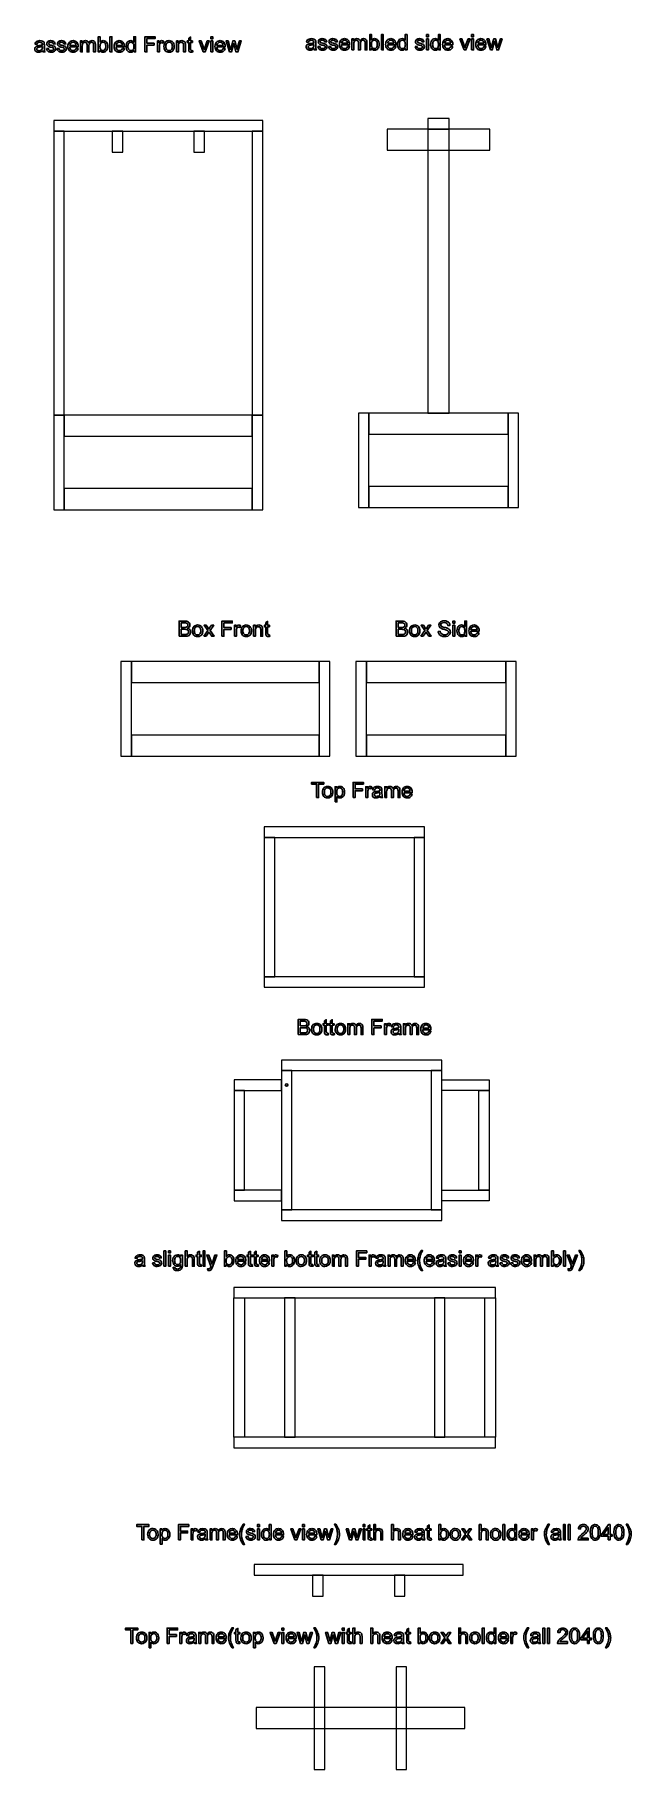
# Model space of a CAD drawing. Header units: inches. Extents: x -38 to 6, y -62 to 68.
import ezdxf

# ---------------------------------------------------------------- set-up
doc = ezdxf.new("R2010")
doc.units = ezdxf.units.IN
doc.header["$MEASUREMENT"] = 0
doc.layers.add('Layer 1', color=7, linetype='Continuous')

msp = doc.modelspace()

# ---------------------------------------------------------------- linework, layer by layer
at = {"layer": 'Layer 1', "color": 250, "lineweight": 9}
for points in [[(-36.85, 60.72), (-21.22, 60.72), (-21.22, 61.51), (-36.85, 61.51), (-36.85, 60.72)], [(-36.07, 37.89), (-22.01, 37.89), (-22.01, 39.46), (-36.07, 39.46), (-36.07, 37.89)], [(-13.28, 38.04), (-2.84, 38.04), (-2.84, 39.61), (-13.28, 39.61), (-13.28, 38.04)], [(-36.07, 32.37), (-22.01, 32.37), (-22.01, 33.95), (-36.07, 33.95), (-36.07, 32.37)], [(-13.28, 32.53), (-2.84, 32.53), (-2.84, 34.1), (-13.28, 34.1), (-13.28, 32.53)], [(-31.04, 19.43), (-16.99, 19.43), (-16.99, 21.01), (-31.04, 21.01), (-31.04, 19.43)], [(-13.46, 19.43), (-3.03, 19.43), (-3.03, 21.01), (-13.46, 21.01), (-13.46, 19.43)], [(-31.04, 13.92), (-16.99, 13.92), (-16.99, 15.49), (-31.04, 15.49), (-31.04, 13.92)], [(-13.46, 13.92), (-3.03, 13.92), (-3.03, 15.49), (-13.46, 15.49), (-13.46, 13.92)], [(-23.37, -26.66), (-3.8, -26.66), (-3.8, -25.87), (-23.37, -25.87), (-23.37, -26.66)], [(-23.37, -37.88), (-3.8, -37.88), (-3.8, -37.09), (-23.37, -37.09), (-23.37, -37.88)], [(-21.85, -47.42), (-6.22, -47.42), (-6.22, -46.63), (-21.85, -46.63), (-21.85, -47.42)], [(-21.72, -58.91), (-6.09, -58.91), (-6.09, -57.33), (-21.72, -57.33), (-21.72, -58.91)]]:
    msp.add_lwpolyline(points, close=True, dxfattribs=at)
at = {"layer": 'Layer 1', "color": 240, "lineweight": 9}
for points in [[(-21.11, 7.83), (-9.1, 7.83), (-9.1, 8.62), (-21.11, 8.62), (-21.11, 7.83)], [(-21.11, -3.39), (-9.1, -3.39), (-9.1, -2.6), (-21.11, -2.6), (-21.11, -3.39)], [(-19.82, -9.63), (-7.81, -9.63), (-7.81, -8.84), (-19.82, -8.84), (-19.82, -9.63)], [(-19.82, -20.85), (-7.81, -20.85), (-7.81, -20.06), (-19.82, -20.06), (-19.82, -20.85)]]:
    msp.add_lwpolyline(points, close=True, dxfattribs=at)
at = {"layer": 'Layer 1', "color": 250, "lineweight": 25}
msp.add_ellipse((-19.43, -10.71), major_axis=(0, 0.0984), ratio=1, dxfattribs=at)
at = {"layer": 'Layer 1', "color": 250}
for points, knots in [([(-33.4, 66.65), (-33.4, 66.65), (-33.53, 66.65), (-33.53, 66.65), (-33.53, 66.65), (-33.53, 66.65), (-33.53, 67.79), (-33.53, 67.79), (-33.53, 67.79), (-33.53, 67.79), (-33.39, 67.79), (-33.39, 67.79), (-33.39, 67.79), (-33.39, 67.79), (-33.39, 67.39), (-33.39, 67.39), (-33.39, 67.39), (-33.33, 67.46), (-33.26, 67.5), (-33.17, 67.5), (-33.17, 67.5), (-33.11, 67.5), (-33.07, 67.49), (-33.02, 67.47), (-33.02, 67.47), (-32.98, 67.45), (-32.94, 67.42), (-32.91, 67.38), (-32.91, 67.38), (-32.88, 67.34), (-32.86, 67.3), (-32.84, 67.25), (-32.84, 67.25), (-32.82, 67.19), (-32.81, 67.14), (-32.81, 67.08), (-32.81, 67.08), (-32.81, 66.94), (-32.85, 66.83), (-32.92, 66.75), (-32.92, 66.75), (-32.99, 66.67), (-33.07, 66.63), (-33.17, 66.63), (-33.17, 66.63), (-33.27, 66.63), (-33.35, 66.67), (-33.4, 66.76), (-33.4, 66.76), (-33.4, 66.76), (-33.4, 66.65), (-33.4, 66.65)], [0, 0, 0, 0, 0.071429, 0.071429, 0.071429, 0.071429, 0.142857, 0.142857, 0.142857, 0.142857, 0.214286, 0.214286, 0.214286, 0.214286, 0.285714, 0.285714, 0.285714, 0.285714, 0.357143, 0.357143, 0.357143, 0.357143, 0.428571, 0.428571, 0.428571, 0.428571, 0.5, 0.5, 0.5, 0.5, 0.571429, 0.571429, 0.571429, 0.571429, 0.642857, 0.642857, 0.642857, 0.642857, 0.714286, 0.714286, 0.714286, 0.714286, 0.785714, 0.785714, 0.785714, 0.785714, 0.857143, 0.857143, 0.857143, 0.857143, 1, 1, 1, 1]), ([(-32.65, 66.65), (-32.65, 66.65), (-32.65, 67.79), (-32.65, 67.79), (-32.65, 67.79), (-32.65, 67.79), (-32.51, 67.79), (-32.51, 67.79), (-32.51, 67.79), (-32.51, 67.79), (-32.51, 66.65), (-32.51, 66.65), (-32.51, 66.65), (-32.51, 66.65), (-32.65, 66.65), (-32.65, 66.65)], [0, 0, 0, 0, 0.2, 0.2, 0.2, 0.2, 0.4, 0.4, 0.4, 0.4, 0.6, 0.6, 0.6, 0.6, 1, 1, 1, 1]), ([(-30.87, 66.65), (-30.87, 66.65), (-30.87, 66.76), (-30.87, 66.76), (-30.87, 66.76), (-30.92, 66.67), (-30.99, 66.63), (-31.1, 66.63), (-31.1, 66.63), (-31.16, 66.63), (-31.22, 66.65), (-31.28, 66.69), (-31.28, 66.69), (-31.33, 66.72), (-31.38, 66.77), (-31.41, 66.84), (-31.41, 66.84), (-31.44, 66.9), (-31.45, 66.98), (-31.45, 67.06), (-31.45, 67.06), (-31.45, 67.15), (-31.44, 67.22), (-31.41, 67.29), (-31.41, 67.29), (-31.38, 67.36), (-31.34, 67.41), (-31.29, 67.44), (-31.29, 67.44), (-31.23, 67.48), (-31.17, 67.5), (-31.1, 67.5), (-31.1, 67.5), (-31.05, 67.5), (-31.01, 67.49), (-30.97, 67.47), (-30.97, 67.47), (-30.93, 67.44), (-30.9, 67.42), (-30.87, 67.38), (-30.87, 67.38), (-30.87, 67.38), (-30.87, 67.79), (-30.87, 67.79), (-30.87, 67.79), (-30.87, 67.79), (-30.73, 67.79), (-30.73, 67.79), (-30.73, 67.79), (-30.73, 67.79), (-30.73, 66.65), (-30.73, 66.65), (-30.73, 66.65), (-30.73, 66.65), (-30.87, 66.65), (-30.87, 66.65)], [0, 0, 0, 0, 0.066667, 0.066667, 0.066667, 0.066667, 0.133333, 0.133333, 0.133333, 0.133333, 0.2, 0.2, 0.2, 0.2, 0.266667, 0.266667, 0.266667, 0.266667, 0.333333, 0.333333, 0.333333, 0.333333, 0.4, 0.4, 0.4, 0.4, 0.466667, 0.466667, 0.466667, 0.466667, 0.533333, 0.533333, 0.533333, 0.533333, 0.6, 0.6, 0.6, 0.6, 0.666667, 0.666667, 0.666667, 0.666667, 0.733333, 0.733333, 0.733333, 0.733333, 0.8, 0.8, 0.8, 0.8, 0.866667, 0.866667, 0.866667, 0.866667, 1, 1, 1, 1]), ([(-30.04, 66.65), (-30.04, 66.65), (-30.04, 67.79), (-30.04, 67.79), (-30.04, 67.79), (-30.04, 67.79), (-29.27, 67.79), (-29.27, 67.79), (-29.27, 67.79), (-29.27, 67.79), (-29.27, 67.66), (-29.27, 67.66), (-29.27, 67.66), (-29.27, 67.66), (-29.89, 67.66), (-29.89, 67.66), (-29.89, 67.66), (-29.89, 67.66), (-29.89, 67.3), (-29.89, 67.3), (-29.89, 67.3), (-29.89, 67.3), (-29.35, 67.3), (-29.35, 67.3), (-29.35, 67.3), (-29.35, 67.3), (-29.35, 67.17), (-29.35, 67.17), (-29.35, 67.17), (-29.35, 67.17), (-29.89, 67.17), (-29.89, 67.17), (-29.89, 67.17), (-29.89, 67.17), (-29.89, 66.65), (-29.89, 66.65), (-29.89, 66.65), (-29.89, 66.65), (-30.04, 66.65), (-30.04, 66.65)], [0, 0, 0, 0, 0.090909, 0.090909, 0.090909, 0.090909, 0.181818, 0.181818, 0.181818, 0.181818, 0.272727, 0.272727, 0.272727, 0.272727, 0.363636, 0.363636, 0.363636, 0.363636, 0.454545, 0.454545, 0.454545, 0.454545, 0.545455, 0.545455, 0.545455, 0.545455, 0.636364, 0.636364, 0.636364, 0.636364, 0.727273, 0.727273, 0.727273, 0.727273, 0.818182, 0.818182, 0.818182, 0.818182, 1, 1, 1, 1]), ([(-26.48, 66.78), (-26.48, 66.78), (-26.46, 66.65), (-26.46, 66.65), (-26.46, 66.65), (-26.5, 66.64), (-26.53, 66.64), (-26.57, 66.64), (-26.57, 66.64), (-26.62, 66.64), (-26.66, 66.65), (-26.68, 66.66), (-26.68, 66.66), (-26.71, 66.68), (-26.73, 66.7), (-26.74, 66.73), (-26.74, 66.73), (-26.75, 66.75), (-26.76, 66.81), (-26.76, 66.89), (-26.76, 66.89), (-26.76, 66.89), (-26.76, 67.37), (-26.76, 67.37), (-26.76, 67.37), (-26.76, 67.37), (-26.86, 67.37), (-26.86, 67.37), (-26.86, 67.37), (-26.86, 67.37), (-26.86, 67.48), (-26.86, 67.48), (-26.86, 67.48), (-26.86, 67.48), (-26.76, 67.48), (-26.76, 67.48), (-26.76, 67.48), (-26.76, 67.48), (-26.76, 67.68), (-26.76, 67.68), (-26.76, 67.68), (-26.76, 67.68), (-26.62, 67.77), (-26.62, 67.77), (-26.62, 67.77), (-26.62, 67.77), (-26.62, 67.48), (-26.62, 67.48), (-26.62, 67.48), (-26.62, 67.48), (-26.48, 67.48), (-26.48, 67.48), (-26.48, 67.48), (-26.48, 67.48), (-26.48, 67.37), (-26.48, 67.37), (-26.48, 67.37), (-26.48, 67.37), (-26.62, 67.37), (-26.62, 67.37), (-26.62, 67.37), (-26.62, 67.37), (-26.62, 66.89), (-26.62, 66.89), (-26.62, 66.89), (-26.62, 66.85), (-26.62, 66.82), (-26.61, 66.81), (-26.61, 66.81), (-26.61, 66.8), (-26.6, 66.79), (-26.59, 66.78), (-26.59, 66.78), (-26.58, 66.77), (-26.56, 66.77), (-26.54, 66.77), (-26.54, 66.77), (-26.52, 66.77), (-26.5, 66.77), (-26.48, 66.78)], [0, 0, 0, 0, 0.047619, 0.047619, 0.047619, 0.047619, 0.095238, 0.095238, 0.095238, 0.095238, 0.142857, 0.142857, 0.142857, 0.142857, 0.190476, 0.190476, 0.190476, 0.190476, 0.238095, 0.238095, 0.238095, 0.238095, 0.285714, 0.285714, 0.285714, 0.285714, 0.333333, 0.333333, 0.333333, 0.333333, 0.380952, 0.380952, 0.380952, 0.380952, 0.428571, 0.428571, 0.428571, 0.428571, 0.47619, 0.47619, 0.47619, 0.47619, 0.52381, 0.52381, 0.52381, 0.52381, 0.571429, 0.571429, 0.571429, 0.571429, 0.619048, 0.619048, 0.619048, 0.619048, 0.666667, 0.666667, 0.666667, 0.666667, 0.714286, 0.714286, 0.714286, 0.714286, 0.761905, 0.761905, 0.761905, 0.761905, 0.809524, 0.809524, 0.809524, 0.809524, 0.857143, 0.857143, 0.857143, 0.857143, 0.904762, 0.904762, 0.904762, 0.904762, 1, 1, 1, 1]), ([(-25.1, 67.63), (-25.1, 67.63), (-25.1, 67.79), (-25.1, 67.79), (-25.1, 67.79), (-25.1, 67.79), (-24.96, 67.79), (-24.96, 67.79), (-24.96, 67.79), (-24.96, 67.79), (-24.96, 67.63), (-24.96, 67.63), (-24.96, 67.63), (-24.96, 67.63), (-25.1, 67.63), (-25.1, 67.63)], [0, 0, 0, 0, 0.2, 0.2, 0.2, 0.2, 0.4, 0.4, 0.4, 0.4, 0.6, 0.6, 0.6, 0.6, 1, 1, 1, 1]), ([(-17.38, 66.91), (-17.43, 66.86), (-17.48, 66.83), (-17.53, 66.81), (-17.53, 66.81), (-17.57, 66.79), (-17.63, 66.78), (-17.68, 66.78), (-17.68, 66.78), (-17.77, 66.78), (-17.84, 66.81), (-17.89, 66.85), (-17.89, 66.85), (-17.94, 66.9), (-17.96, 66.95), (-17.96, 67.02), (-17.96, 67.02), (-17.96, 67.06), (-17.96, 67.1), (-17.94, 67.13), (-17.94, 67.13), (-17.92, 67.17), (-17.89, 67.19), (-17.86, 67.21), (-17.86, 67.21), (-17.83, 67.23), (-17.8, 67.25), (-17.76, 67.26), (-17.76, 67.26), (-17.74, 67.27), (-17.69, 67.27), (-17.64, 67.28), (-17.64, 67.28), (-17.52, 67.29), (-17.44, 67.31), (-17.39, 67.33), (-17.39, 67.33), (-17.39, 67.35), (-17.39, 67.36), (-17.39, 67.36), (-17.39, 67.36), (-17.39, 67.42), (-17.4, 67.46), (-17.43, 67.48), (-17.43, 67.48), (-17.46, 67.52), (-17.52, 67.53), (-17.59, 67.53), (-17.59, 67.53), (-17.65, 67.53), (-17.7, 67.52), (-17.73, 67.5), (-17.73, 67.5), (-17.77, 67.47), (-17.79, 67.43), (-17.8, 67.37), (-17.8, 67.37), (-17.8, 67.37), (-17.94, 67.39), (-17.94, 67.39), (-17.94, 67.39), (-17.93, 67.45), (-17.91, 67.5), (-17.88, 67.54), (-17.88, 67.54), (-17.85, 67.57), (-17.81, 67.6), (-17.75, 67.62), (-17.75, 67.62), (-17.7, 67.64), (-17.64, 67.65), (-17.57, 67.65), (-17.57, 67.65), (-17.5, 67.65), (-17.44, 67.64), (-17.39, 67.62), (-17.39, 67.62), (-17.35, 67.61), (-17.32, 67.59), (-17.3, 67.56), (-17.3, 67.56), (-17.27, 67.54), (-17.26, 67.5), (-17.25, 67.47), (-17.25, 67.47), (-17.25, 67.44), (-17.24, 67.4), (-17.24, 67.34), (-17.24, 67.34), (-17.24, 67.34), (-17.24, 67.15), (-17.24, 67.15), (-17.24, 67.15), (-17.24, 67.02), (-17.24, 66.94), (-17.24, 66.9), (-17.24, 66.9), (-17.23, 66.87), (-17.22, 66.83), (-17.2, 66.8), (-17.2, 66.8), (-17.2, 66.8), (-17.35, 66.8), (-17.35, 66.8), (-17.35, 66.8), (-17.36, 66.83), (-17.37, 66.87), (-17.38, 66.91)], [0, 0, 0, 0, 0.035714, 0.035714, 0.035714, 0.035714, 0.071429, 0.071429, 0.071429, 0.071429, 0.107143, 0.107143, 0.107143, 0.107143, 0.142857, 0.142857, 0.142857, 0.142857, 0.178571, 0.178571, 0.178571, 0.178571, 0.214286, 0.214286, 0.214286, 0.214286, 0.25, 0.25, 0.25, 0.25, 0.285714, 0.285714, 0.285714, 0.285714, 0.321429, 0.321429, 0.321429, 0.321429, 0.357143, 0.357143, 0.357143, 0.357143, 0.392857, 0.392857, 0.392857, 0.392857, 0.428571, 0.428571, 0.428571, 0.428571, 0.464286, 0.464286, 0.464286, 0.464286, 0.5, 0.5, 0.5, 0.5, 0.535714, 0.535714, 0.535714, 0.535714, 0.571429, 0.571429, 0.571429, 0.571429, 0.607143, 0.607143, 0.607143, 0.607143, 0.642857, 0.642857, 0.642857, 0.642857, 0.678571, 0.678571, 0.678571, 0.678571, 0.714286, 0.714286, 0.714286, 0.714286, 0.75, 0.75, 0.75, 0.75, 0.785714, 0.785714, 0.785714, 0.785714, 0.821429, 0.821429, 0.821429, 0.821429, 0.857143, 0.857143, 0.857143, 0.857143, 0.892857, 0.892857, 0.892857, 0.892857, 0.928571, 0.928571, 0.928571, 0.928571, 1, 1, 1, 1]), ([(-17.08, 67.05), (-17.08, 67.05), (-16.95, 67.07), (-16.95, 67.07), (-16.95, 67.07), (-16.94, 67.02), (-16.92, 66.97), (-16.88, 66.94), (-16.88, 66.94), (-16.84, 66.91), (-16.79, 66.9), (-16.73, 66.9), (-16.73, 66.9), (-16.67, 66.9), (-16.62, 66.91), (-16.59, 66.94), (-16.59, 66.94), (-16.56, 66.97), (-16.54, 67), (-16.54, 67.03), (-16.54, 67.03), (-16.54, 67.06), (-16.55, 67.09), (-16.58, 67.11), (-16.58, 67.11), (-16.6, 67.12), (-16.65, 67.13), (-16.73, 67.15), (-16.73, 67.15), (-16.83, 67.18), (-16.9, 67.2), (-16.94, 67.22), (-16.94, 67.22), (-16.98, 67.24), (-17.01, 67.27), (-17.03, 67.3), (-17.03, 67.3), (-17.05, 67.33), (-17.06, 67.37), (-17.06, 67.41), (-17.06, 67.41), (-17.06, 67.45), (-17.05, 67.48), (-17.04, 67.51), (-17.04, 67.51), (-17.02, 67.54), (-17, 67.57), (-16.97, 67.59), (-16.97, 67.59), (-16.94, 67.61), (-16.91, 67.62), (-16.88, 67.63), (-16.88, 67.63), (-16.84, 67.64), (-16.8, 67.65), (-16.76, 67.65), (-16.76, 67.65), (-16.69, 67.65), (-16.63, 67.64), (-16.59, 67.62), (-16.59, 67.62), (-16.54, 67.6), (-16.5, 67.58), (-16.48, 67.54), (-16.48, 67.54), (-16.45, 67.51), (-16.44, 67.47), (-16.43, 67.42), (-16.43, 67.42), (-16.43, 67.42), (-16.57, 67.4), (-16.57, 67.4), (-16.57, 67.4), (-16.57, 67.44), (-16.59, 67.47), (-16.62, 67.5), (-16.62, 67.5), (-16.65, 67.52), (-16.69, 67.53), (-16.75, 67.53), (-16.75, 67.53), (-16.81, 67.53), (-16.86, 67.52), (-16.88, 67.5), (-16.88, 67.5), (-16.91, 67.48), (-16.92, 67.46), (-16.92, 67.43), (-16.92, 67.43), (-16.92, 67.41), (-16.92, 67.39), (-16.91, 67.38), (-16.91, 67.38), (-16.9, 67.36), (-16.88, 67.35), (-16.85, 67.34), (-16.85, 67.34), (-16.84, 67.34), (-16.8, 67.32), (-16.73, 67.3), (-16.73, 67.3), (-16.63, 67.28), (-16.56, 67.26), (-16.52, 67.24), (-16.52, 67.24), (-16.48, 67.22), (-16.45, 67.2), (-16.43, 67.17), (-16.43, 67.17), (-16.41, 67.13), (-16.4, 67.09), (-16.4, 67.05), (-16.4, 67.05), (-16.4, 67), (-16.41, 66.96), (-16.44, 66.91), (-16.44, 66.91), (-16.46, 66.87), (-16.5, 66.84), (-16.56, 66.82), (-16.56, 66.82), (-16.61, 66.8), (-16.67, 66.78), (-16.73, 66.78), (-16.73, 66.78), (-16.84, 66.78), (-16.92, 66.81), (-16.98, 66.85), (-16.98, 66.85), (-17.03, 66.9), (-17.07, 66.96), (-17.08, 67.05)], [0, 0, 0, 0, 0.029412, 0.029412, 0.029412, 0.029412, 0.058824, 0.058824, 0.058824, 0.058824, 0.088235, 0.088235, 0.088235, 0.088235, 0.117647, 0.117647, 0.117647, 0.117647, 0.147059, 0.147059, 0.147059, 0.147059, 0.176471, 0.176471, 0.176471, 0.176471, 0.205882, 0.205882, 0.205882, 0.205882, 0.235294, 0.235294, 0.235294, 0.235294, 0.264706, 0.264706, 0.264706, 0.264706, 0.294118, 0.294118, 0.294118, 0.294118, 0.323529, 0.323529, 0.323529, 0.323529, 0.352941, 0.352941, 0.352941, 0.352941, 0.382353, 0.382353, 0.382353, 0.382353, 0.411765, 0.411765, 0.411765, 0.411765, 0.441176, 0.441176, 0.441176, 0.441176, 0.470588, 0.470588, 0.470588, 0.470588, 0.5, 0.5, 0.5, 0.5, 0.529412, 0.529412, 0.529412, 0.529412, 0.558824, 0.558824, 0.558824, 0.558824, 0.588235, 0.588235, 0.588235, 0.588235, 0.617647, 0.617647, 0.617647, 0.617647, 0.647059, 0.647059, 0.647059, 0.647059, 0.676471, 0.676471, 0.676471, 0.676471, 0.705882, 0.705882, 0.705882, 0.705882, 0.735294, 0.735294, 0.735294, 0.735294, 0.764706, 0.764706, 0.764706, 0.764706, 0.794118, 0.794118, 0.794118, 0.794118, 0.823529, 0.823529, 0.823529, 0.823529, 0.852941, 0.852941, 0.852941, 0.852941, 0.882353, 0.882353, 0.882353, 0.882353, 0.911765, 0.911765, 0.911765, 0.911765, 0.941176, 0.941176, 0.941176, 0.941176, 1, 1, 1, 1]), ([(-16.29, 67.05), (-16.29, 67.05), (-16.15, 67.07), (-16.15, 67.07), (-16.15, 67.07), (-16.14, 67.02), (-16.12, 66.97), (-16.08, 66.94), (-16.08, 66.94), (-16.05, 66.91), (-16, 66.9), (-15.93, 66.9), (-15.93, 66.9), (-15.87, 66.9), (-15.82, 66.91), (-15.79, 66.94), (-15.79, 66.94), (-15.76, 66.97), (-15.74, 67), (-15.74, 67.03), (-15.74, 67.03), (-15.74, 67.06), (-15.76, 67.09), (-15.78, 67.11), (-15.78, 67.11), (-15.8, 67.12), (-15.85, 67.13), (-15.93, 67.15), (-15.93, 67.15), (-16.03, 67.18), (-16.1, 67.2), (-16.14, 67.22), (-16.14, 67.22), (-16.18, 67.24), (-16.21, 67.27), (-16.23, 67.3), (-16.23, 67.3), (-16.25, 67.33), (-16.26, 67.37), (-16.26, 67.41), (-16.26, 67.41), (-16.26, 67.45), (-16.25, 67.48), (-16.24, 67.51), (-16.24, 67.51), (-16.22, 67.54), (-16.2, 67.57), (-16.17, 67.59), (-16.17, 67.59), (-16.15, 67.61), (-16.12, 67.62), (-16.08, 67.63), (-16.08, 67.63), (-16.04, 67.64), (-16, 67.65), (-15.96, 67.65), (-15.96, 67.65), (-15.89, 67.65), (-15.84, 67.64), (-15.79, 67.62), (-15.79, 67.62), (-15.74, 67.6), (-15.7, 67.58), (-15.68, 67.54), (-15.68, 67.54), (-15.65, 67.51), (-15.64, 67.47), (-15.63, 67.42), (-15.63, 67.42), (-15.63, 67.42), (-15.77, 67.4), (-15.77, 67.4), (-15.77, 67.4), (-15.77, 67.44), (-15.79, 67.47), (-15.82, 67.5), (-15.82, 67.5), (-15.85, 67.52), (-15.89, 67.53), (-15.95, 67.53), (-15.95, 67.53), (-16.01, 67.53), (-16.06, 67.52), (-16.08, 67.5), (-16.08, 67.5), (-16.11, 67.48), (-16.13, 67.46), (-16.13, 67.43), (-16.13, 67.43), (-16.13, 67.41), (-16.12, 67.39), (-16.11, 67.38), (-16.11, 67.38), (-16.1, 67.36), (-16.08, 67.35), (-16.06, 67.34), (-16.06, 67.34), (-16.04, 67.34), (-16, 67.32), (-15.93, 67.3), (-15.93, 67.3), (-15.83, 67.28), (-15.76, 67.26), (-15.72, 67.24), (-15.72, 67.24), (-15.68, 67.22), (-15.65, 67.2), (-15.63, 67.17), (-15.63, 67.17), (-15.61, 67.13), (-15.6, 67.09), (-15.6, 67.05), (-15.6, 67.05), (-15.6, 67), (-15.61, 66.96), (-15.64, 66.91), (-15.64, 66.91), (-15.67, 66.87), (-15.71, 66.84), (-15.76, 66.82), (-15.76, 66.82), (-15.81, 66.8), (-15.87, 66.78), (-15.93, 66.78), (-15.93, 66.78), (-16.04, 66.78), (-16.12, 66.81), (-16.18, 66.85), (-16.18, 66.85), (-16.23, 66.9), (-16.27, 66.96), (-16.29, 67.05)], [0, 0, 0, 0, 0.029412, 0.029412, 0.029412, 0.029412, 0.058824, 0.058824, 0.058824, 0.058824, 0.088235, 0.088235, 0.088235, 0.088235, 0.117647, 0.117647, 0.117647, 0.117647, 0.147059, 0.147059, 0.147059, 0.147059, 0.176471, 0.176471, 0.176471, 0.176471, 0.205882, 0.205882, 0.205882, 0.205882, 0.235294, 0.235294, 0.235294, 0.235294, 0.264706, 0.264706, 0.264706, 0.264706, 0.294118, 0.294118, 0.294118, 0.294118, 0.323529, 0.323529, 0.323529, 0.323529, 0.352941, 0.352941, 0.352941, 0.352941, 0.382353, 0.382353, 0.382353, 0.382353, 0.411765, 0.411765, 0.411765, 0.411765, 0.441176, 0.441176, 0.441176, 0.441176, 0.470588, 0.470588, 0.470588, 0.470588, 0.5, 0.5, 0.5, 0.5, 0.529412, 0.529412, 0.529412, 0.529412, 0.558824, 0.558824, 0.558824, 0.558824, 0.588235, 0.588235, 0.588235, 0.588235, 0.617647, 0.617647, 0.617647, 0.617647, 0.647059, 0.647059, 0.647059, 0.647059, 0.676471, 0.676471, 0.676471, 0.676471, 0.705882, 0.705882, 0.705882, 0.705882, 0.735294, 0.735294, 0.735294, 0.735294, 0.764706, 0.764706, 0.764706, 0.764706, 0.794118, 0.794118, 0.794118, 0.794118, 0.823529, 0.823529, 0.823529, 0.823529, 0.852941, 0.852941, 0.852941, 0.852941, 0.882353, 0.882353, 0.882353, 0.882353, 0.911765, 0.911765, 0.911765, 0.911765, 0.941176, 0.941176, 0.941176, 0.941176, 1, 1, 1, 1]), ([(-14.87, 67.07), (-14.87, 67.07), (-14.72, 67.05), (-14.72, 67.05), (-14.72, 67.05), (-14.74, 66.97), (-14.79, 66.9), (-14.85, 66.85), (-14.85, 66.85), (-14.91, 66.81), (-14.99, 66.78), (-15.08, 66.78), (-15.08, 66.78), (-15.2, 66.78), (-15.3, 66.82), (-15.37, 66.9), (-15.37, 66.9), (-15.44, 66.97), (-15.48, 67.08), (-15.48, 67.21), (-15.48, 67.21), (-15.48, 67.35), (-15.44, 67.46), (-15.37, 67.53), (-15.37, 67.53), (-15.3, 67.61), (-15.21, 67.65), (-15.09, 67.65), (-15.09, 67.65), (-14.98, 67.65), (-14.89, 67.61), (-14.82, 67.54), (-14.82, 67.54), (-14.75, 67.46), (-14.72, 67.35), (-14.72, 67.22), (-14.72, 67.22), (-14.72, 67.21), (-14.72, 67.2), (-14.72, 67.18), (-14.72, 67.18), (-14.72, 67.18), (-15.33, 67.18), (-15.33, 67.18), (-15.33, 67.18), (-15.33, 67.09), (-15.3, 67.02), (-15.26, 66.97), (-15.26, 66.97), (-15.21, 66.92), (-15.15, 66.9), (-15.08, 66.9), (-15.08, 66.9), (-15.03, 66.9), (-14.99, 66.91), (-14.95, 66.94), (-14.95, 66.94), (-14.92, 66.97), (-14.89, 67.01), (-14.87, 67.07)], [0, 0, 0, 0, 0.0625, 0.0625, 0.0625, 0.0625, 0.125, 0.125, 0.125, 0.125, 0.1875, 0.1875, 0.1875, 0.1875, 0.25, 0.25, 0.25, 0.25, 0.3125, 0.3125, 0.3125, 0.3125, 0.375, 0.375, 0.375, 0.375, 0.4375, 0.4375, 0.4375, 0.4375, 0.5, 0.5, 0.5, 0.5, 0.5625, 0.5625, 0.5625, 0.5625, 0.625, 0.625, 0.625, 0.625, 0.6875, 0.6875, 0.6875, 0.6875, 0.75, 0.75, 0.75, 0.75, 0.8125, 0.8125, 0.8125, 0.8125, 0.875, 0.875, 0.875, 0.875, 1, 1, 1, 1]), ([(-14.54, 66.8), (-14.54, 66.8), (-14.54, 67.63), (-14.54, 67.63), (-14.54, 67.63), (-14.54, 67.63), (-14.42, 67.63), (-14.42, 67.63), (-14.42, 67.63), (-14.42, 67.63), (-14.42, 67.51), (-14.42, 67.51), (-14.42, 67.51), (-14.39, 67.55), (-14.36, 67.59), (-14.31, 67.61), (-14.31, 67.61), (-14.27, 67.64), (-14.22, 67.65), (-14.17, 67.65), (-14.17, 67.65), (-14.1, 67.65), (-14.05, 67.64), (-14.02, 67.61), (-14.02, 67.61), (-13.98, 67.59), (-13.95, 67.55), (-13.93, 67.5), (-13.93, 67.5), (-13.87, 67.6), (-13.78, 67.65), (-13.68, 67.65), (-13.68, 67.65), (-13.59, 67.65), (-13.53, 67.63), (-13.49, 67.58), (-13.49, 67.58), (-13.44, 67.54), (-13.42, 67.47), (-13.42, 67.37), (-13.42, 67.37), (-13.42, 67.37), (-13.42, 66.8), (-13.42, 66.8), (-13.42, 66.8), (-13.42, 66.8), (-13.56, 66.8), (-13.56, 66.8), (-13.56, 66.8), (-13.56, 66.8), (-13.56, 67.32), (-13.56, 67.32), (-13.56, 67.32), (-13.56, 67.38), (-13.56, 67.42), (-13.57, 67.45), (-13.57, 67.45), (-13.58, 67.47), (-13.6, 67.49), (-13.62, 67.5), (-13.62, 67.5), (-13.65, 67.52), (-13.67, 67.53), (-13.71, 67.53), (-13.71, 67.53), (-13.77, 67.53), (-13.81, 67.51), (-13.85, 67.47), (-13.85, 67.47), (-13.89, 67.43), (-13.91, 67.37), (-13.91, 67.28), (-13.91, 67.28), (-13.91, 67.28), (-13.91, 66.8), (-13.91, 66.8), (-13.91, 66.8), (-13.91, 66.8), (-14.05, 66.8), (-14.05, 66.8), (-14.05, 66.8), (-14.05, 66.8), (-14.05, 67.34), (-14.05, 67.34), (-14.05, 67.34), (-14.05, 67.4), (-14.06, 67.45), (-14.09, 67.48), (-14.09, 67.48), (-14.11, 67.51), (-14.15, 67.53), (-14.2, 67.53), (-14.2, 67.53), (-14.24, 67.53), (-14.27, 67.52), (-14.31, 67.5), (-14.31, 67.5), (-14.34, 67.48), (-14.36, 67.45), (-14.38, 67.41), (-14.38, 67.41), (-14.39, 67.37), (-14.4, 67.31), (-14.4, 67.23), (-14.4, 67.23), (-14.4, 67.23), (-14.4, 66.8), (-14.4, 66.8), (-14.4, 66.8), (-14.4, 66.8), (-14.54, 66.8), (-14.54, 66.8)], [0, 0, 0, 0, 0.034483, 0.034483, 0.034483, 0.034483, 0.068966, 0.068966, 0.068966, 0.068966, 0.103448, 0.103448, 0.103448, 0.103448, 0.137931, 0.137931, 0.137931, 0.137931, 0.172414, 0.172414, 0.172414, 0.172414, 0.206897, 0.206897, 0.206897, 0.206897, 0.241379, 0.241379, 0.241379, 0.241379, 0.275862, 0.275862, 0.275862, 0.275862, 0.310345, 0.310345, 0.310345, 0.310345, 0.344828, 0.344828, 0.344828, 0.344828, 0.37931, 0.37931, 0.37931, 0.37931, 0.413793, 0.413793, 0.413793, 0.413793, 0.448276, 0.448276, 0.448276, 0.448276, 0.482759, 0.482759, 0.482759, 0.482759, 0.517241, 0.517241, 0.517241, 0.517241, 0.551724, 0.551724, 0.551724, 0.551724, 0.586207, 0.586207, 0.586207, 0.586207, 0.62069, 0.62069, 0.62069, 0.62069, 0.655172, 0.655172, 0.655172, 0.655172, 0.689655, 0.689655, 0.689655, 0.689655, 0.724138, 0.724138, 0.724138, 0.724138, 0.758621, 0.758621, 0.758621, 0.758621, 0.793103, 0.793103, 0.793103, 0.793103, 0.827586, 0.827586, 0.827586, 0.827586, 0.862069, 0.862069, 0.862069, 0.862069, 0.896552, 0.896552, 0.896552, 0.896552, 0.931034, 0.931034, 0.931034, 0.931034, 1, 1, 1, 1]), ([(-13.08, 66.8), (-13.08, 66.8), (-13.21, 66.8), (-13.21, 66.8), (-13.21, 66.8), (-13.21, 66.8), (-13.21, 67.95), (-13.21, 67.95), (-13.21, 67.95), (-13.21, 67.95), (-13.07, 67.95), (-13.07, 67.95), (-13.07, 67.95), (-13.07, 67.95), (-13.07, 67.54), (-13.07, 67.54), (-13.07, 67.54), (-13.01, 67.61), (-12.94, 67.65), (-12.85, 67.65), (-12.85, 67.65), (-12.8, 67.65), (-12.75, 67.64), (-12.7, 67.62), (-12.7, 67.62), (-12.66, 67.6), (-12.62, 67.57), (-12.59, 67.53), (-12.59, 67.53), (-12.56, 67.49), (-12.54, 67.45), (-12.52, 67.4), (-12.52, 67.4), (-12.5, 67.35), (-12.5, 67.29), (-12.5, 67.23), (-12.5, 67.23), (-12.5, 67.09), (-12.53, 66.98), (-12.6, 66.9), (-12.6, 66.9), (-12.67, 66.82), (-12.75, 66.78), (-12.85, 66.78), (-12.85, 66.78), (-12.95, 66.78), (-13.03, 66.83), (-13.08, 66.91), (-13.08, 66.91), (-13.08, 66.91), (-13.08, 66.8), (-13.08, 66.8)], [0, 0, 0, 0, 0.071429, 0.071429, 0.071429, 0.071429, 0.142857, 0.142857, 0.142857, 0.142857, 0.214286, 0.214286, 0.214286, 0.214286, 0.285714, 0.285714, 0.285714, 0.285714, 0.357143, 0.357143, 0.357143, 0.357143, 0.428571, 0.428571, 0.428571, 0.428571, 0.5, 0.5, 0.5, 0.5, 0.571429, 0.571429, 0.571429, 0.571429, 0.642857, 0.642857, 0.642857, 0.642857, 0.714286, 0.714286, 0.714286, 0.714286, 0.785714, 0.785714, 0.785714, 0.785714, 0.857143, 0.857143, 0.857143, 0.857143, 1, 1, 1, 1]), ([(-12.33, 66.8), (-12.33, 66.8), (-12.33, 67.95), (-12.33, 67.95), (-12.33, 67.95), (-12.33, 67.95), (-12.19, 67.95), (-12.19, 67.95), (-12.19, 67.95), (-12.19, 67.95), (-12.19, 66.8), (-12.19, 66.8), (-12.19, 66.8), (-12.19, 66.8), (-12.33, 66.8), (-12.33, 66.8)], [0, 0, 0, 0, 0.2, 0.2, 0.2, 0.2, 0.4, 0.4, 0.4, 0.4, 0.6, 0.6, 0.6, 0.6, 1, 1, 1, 1]), ([(-11.4, 67.07), (-11.4, 67.07), (-11.26, 67.05), (-11.26, 67.05), (-11.26, 67.05), (-11.28, 66.97), (-11.32, 66.9), (-11.39, 66.85), (-11.39, 66.85), (-11.45, 66.81), (-11.53, 66.78), (-11.62, 66.78), (-11.62, 66.78), (-11.74, 66.78), (-11.84, 66.82), (-11.91, 66.9), (-11.91, 66.9), (-11.98, 66.97), (-12.02, 67.08), (-12.02, 67.21), (-12.02, 67.21), (-12.02, 67.35), (-11.98, 67.46), (-11.91, 67.53), (-11.91, 67.53), (-11.84, 67.61), (-11.74, 67.65), (-11.63, 67.65), (-11.63, 67.65), (-11.52, 67.65), (-11.43, 67.61), (-11.36, 67.54), (-11.36, 67.54), (-11.29, 67.46), (-11.25, 67.35), (-11.25, 67.22), (-11.25, 67.22), (-11.25, 67.21), (-11.25, 67.2), (-11.25, 67.18), (-11.25, 67.18), (-11.25, 67.18), (-11.87, 67.18), (-11.87, 67.18), (-11.87, 67.18), (-11.87, 67.09), (-11.84, 67.02), (-11.79, 66.97), (-11.79, 66.97), (-11.75, 66.92), (-11.69, 66.9), (-11.62, 66.9), (-11.62, 66.9), (-11.57, 66.9), (-11.53, 66.91), (-11.49, 66.94), (-11.49, 66.94), (-11.45, 66.97), (-11.43, 67.01), (-11.4, 67.07)], [0, 0, 0, 0, 0.0625, 0.0625, 0.0625, 0.0625, 0.125, 0.125, 0.125, 0.125, 0.1875, 0.1875, 0.1875, 0.1875, 0.25, 0.25, 0.25, 0.25, 0.3125, 0.3125, 0.3125, 0.3125, 0.375, 0.375, 0.375, 0.375, 0.4375, 0.4375, 0.4375, 0.4375, 0.5, 0.5, 0.5, 0.5, 0.5625, 0.5625, 0.5625, 0.5625, 0.625, 0.625, 0.625, 0.625, 0.6875, 0.6875, 0.6875, 0.6875, 0.75, 0.75, 0.75, 0.75, 0.8125, 0.8125, 0.8125, 0.8125, 0.875, 0.875, 0.875, 0.875, 1, 1, 1, 1]), ([(-10.55, 66.8), (-10.55, 66.8), (-10.55, 66.91), (-10.55, 66.91), (-10.55, 66.91), (-10.6, 66.83), (-10.68, 66.78), (-10.78, 66.78), (-10.78, 66.78), (-10.84, 66.78), (-10.9, 66.8), (-10.96, 66.84), (-10.96, 66.84), (-11.01, 66.88), (-11.06, 66.93), (-11.09, 66.99), (-11.09, 66.99), (-11.12, 67.06), (-11.13, 67.13), (-11.13, 67.22), (-11.13, 67.22), (-11.13, 67.3), (-11.12, 67.37), (-11.09, 67.44), (-11.09, 67.44), (-11.06, 67.51), (-11.02, 67.56), (-10.97, 67.6), (-10.97, 67.6), (-10.91, 67.63), (-10.85, 67.65), (-10.78, 67.65), (-10.78, 67.65), (-10.73, 67.65), (-10.69, 67.64), (-10.65, 67.62), (-10.65, 67.62), (-10.61, 67.6), (-10.58, 67.57), (-10.56, 67.53), (-10.56, 67.53), (-10.56, 67.53), (-10.56, 67.95), (-10.56, 67.95), (-10.56, 67.95), (-10.56, 67.95), (-10.41, 67.95), (-10.41, 67.95), (-10.41, 67.95), (-10.41, 67.95), (-10.41, 66.8), (-10.41, 66.8), (-10.41, 66.8), (-10.41, 66.8), (-10.55, 66.8), (-10.55, 66.8)], [0, 0, 0, 0, 0.066667, 0.066667, 0.066667, 0.066667, 0.133333, 0.133333, 0.133333, 0.133333, 0.2, 0.2, 0.2, 0.2, 0.266667, 0.266667, 0.266667, 0.266667, 0.333333, 0.333333, 0.333333, 0.333333, 0.4, 0.4, 0.4, 0.4, 0.466667, 0.466667, 0.466667, 0.466667, 0.533333, 0.533333, 0.533333, 0.533333, 0.6, 0.6, 0.6, 0.6, 0.666667, 0.666667, 0.666667, 0.666667, 0.733333, 0.733333, 0.733333, 0.733333, 0.8, 0.8, 0.8, 0.8, 0.866667, 0.866667, 0.866667, 0.866667, 1, 1, 1, 1]), ([(-9.8, 67.05), (-9.8, 67.05), (-9.67, 67.07), (-9.67, 67.07), (-9.67, 67.07), (-9.66, 67.02), (-9.64, 66.97), (-9.6, 66.94), (-9.6, 66.94), (-9.56, 66.91), (-9.51, 66.9), (-9.45, 66.9), (-9.45, 66.9), (-9.39, 66.9), (-9.34, 66.91), (-9.31, 66.94), (-9.31, 66.94), (-9.28, 66.97), (-9.26, 67), (-9.26, 67.03), (-9.26, 67.03), (-9.26, 67.06), (-9.27, 67.09), (-9.3, 67.11), (-9.3, 67.11), (-9.32, 67.12), (-9.37, 67.13), (-9.45, 67.15), (-9.45, 67.15), (-9.55, 67.18), (-9.62, 67.2), (-9.66, 67.22), (-9.66, 67.22), (-9.7, 67.24), (-9.73, 67.27), (-9.75, 67.3), (-9.75, 67.3), (-9.77, 67.33), (-9.78, 67.37), (-9.78, 67.41), (-9.78, 67.41), (-9.78, 67.45), (-9.77, 67.48), (-9.76, 67.51), (-9.76, 67.51), (-9.74, 67.54), (-9.72, 67.57), (-9.69, 67.59), (-9.69, 67.59), (-9.66, 67.61), (-9.63, 67.62), (-9.6, 67.63), (-9.6, 67.63), (-9.56, 67.64), (-9.52, 67.65), (-9.48, 67.65), (-9.48, 67.65), (-9.41, 67.65), (-9.35, 67.64), (-9.31, 67.62), (-9.31, 67.62), (-9.26, 67.6), (-9.22, 67.58), (-9.2, 67.54), (-9.2, 67.54), (-9.17, 67.51), (-9.16, 67.47), (-9.15, 67.42), (-9.15, 67.42), (-9.15, 67.42), (-9.29, 67.4), (-9.29, 67.4), (-9.29, 67.4), (-9.29, 67.44), (-9.31, 67.47), (-9.34, 67.5), (-9.34, 67.5), (-9.37, 67.52), (-9.41, 67.53), (-9.47, 67.53), (-9.47, 67.53), (-9.53, 67.53), (-9.58, 67.52), (-9.6, 67.5), (-9.6, 67.5), (-9.63, 67.48), (-9.65, 67.46), (-9.65, 67.43), (-9.65, 67.43), (-9.65, 67.41), (-9.64, 67.39), (-9.63, 67.38), (-9.63, 67.38), (-9.62, 67.36), (-9.6, 67.35), (-9.57, 67.34), (-9.57, 67.34), (-9.56, 67.34), (-9.52, 67.32), (-9.45, 67.3), (-9.45, 67.3), (-9.35, 67.28), (-9.28, 67.26), (-9.24, 67.24), (-9.24, 67.24), (-9.2, 67.22), (-9.17, 67.2), (-9.15, 67.17), (-9.15, 67.17), (-9.13, 67.13), (-9.12, 67.09), (-9.12, 67.05), (-9.12, 67.05), (-9.12, 67), (-9.13, 66.96), (-9.16, 66.91), (-9.16, 66.91), (-9.18, 66.87), (-9.22, 66.84), (-9.28, 66.82), (-9.28, 66.82), (-9.33, 66.8), (-9.39, 66.78), (-9.45, 66.78), (-9.45, 66.78), (-9.56, 66.78), (-9.64, 66.81), (-9.7, 66.85), (-9.7, 66.85), (-9.75, 66.9), (-9.79, 66.96), (-9.8, 67.05)], [0, 0, 0, 0, 0.029412, 0.029412, 0.029412, 0.029412, 0.058824, 0.058824, 0.058824, 0.058824, 0.088235, 0.088235, 0.088235, 0.088235, 0.117647, 0.117647, 0.117647, 0.117647, 0.147059, 0.147059, 0.147059, 0.147059, 0.176471, 0.176471, 0.176471, 0.176471, 0.205882, 0.205882, 0.205882, 0.205882, 0.235294, 0.235294, 0.235294, 0.235294, 0.264706, 0.264706, 0.264706, 0.264706, 0.294118, 0.294118, 0.294118, 0.294118, 0.323529, 0.323529, 0.323529, 0.323529, 0.352941, 0.352941, 0.352941, 0.352941, 0.382353, 0.382353, 0.382353, 0.382353, 0.411765, 0.411765, 0.411765, 0.411765, 0.441176, 0.441176, 0.441176, 0.441176, 0.470588, 0.470588, 0.470588, 0.470588, 0.5, 0.5, 0.5, 0.5, 0.529412, 0.529412, 0.529412, 0.529412, 0.558824, 0.558824, 0.558824, 0.558824, 0.588235, 0.588235, 0.588235, 0.588235, 0.617647, 0.617647, 0.617647, 0.617647, 0.647059, 0.647059, 0.647059, 0.647059, 0.676471, 0.676471, 0.676471, 0.676471, 0.705882, 0.705882, 0.705882, 0.705882, 0.735294, 0.735294, 0.735294, 0.735294, 0.764706, 0.764706, 0.764706, 0.764706, 0.794118, 0.794118, 0.794118, 0.794118, 0.823529, 0.823529, 0.823529, 0.823529, 0.852941, 0.852941, 0.852941, 0.852941, 0.882353, 0.882353, 0.882353, 0.882353, 0.911765, 0.911765, 0.911765, 0.911765, 0.941176, 0.941176, 0.941176, 0.941176, 1, 1, 1, 1]), ([(-8.95, 67.79), (-8.95, 67.79), (-8.95, 67.95), (-8.95, 67.95), (-8.95, 67.95), (-8.95, 67.95), (-8.81, 67.95), (-8.81, 67.95), (-8.81, 67.95), (-8.81, 67.95), (-8.81, 67.79), (-8.81, 67.79), (-8.81, 67.79), (-8.81, 67.79), (-8.95, 67.79), (-8.95, 67.79)], [0, 0, 0, 0, 0.2, 0.2, 0.2, 0.2, 0.4, 0.4, 0.4, 0.4, 0.6, 0.6, 0.6, 0.6, 1, 1, 1, 1]), ([(-8.95, 66.8), (-8.95, 66.8), (-8.95, 67.63), (-8.95, 67.63), (-8.95, 67.63), (-8.95, 67.63), (-8.81, 67.63), (-8.81, 67.63), (-8.81, 67.63), (-8.81, 67.63), (-8.81, 66.8), (-8.81, 66.8), (-8.81, 66.8), (-8.81, 66.8), (-8.95, 66.8), (-8.95, 66.8)], [0, 0, 0, 0, 0.2, 0.2, 0.2, 0.2, 0.4, 0.4, 0.4, 0.4, 0.6, 0.6, 0.6, 0.6, 1, 1, 1, 1]), ([(-8.06, 66.8), (-8.06, 66.8), (-8.06, 66.91), (-8.06, 66.91), (-8.06, 66.91), (-8.11, 66.83), (-8.19, 66.78), (-8.29, 66.78), (-8.29, 66.78), (-8.36, 66.78), (-8.42, 66.8), (-8.47, 66.84), (-8.47, 66.84), (-8.53, 66.88), (-8.57, 66.93), (-8.6, 66.99), (-8.6, 66.99), (-8.63, 67.06), (-8.65, 67.13), (-8.65, 67.22), (-8.65, 67.22), (-8.65, 67.3), (-8.63, 67.37), (-8.61, 67.44), (-8.61, 67.44), (-8.58, 67.51), (-8.54, 67.56), (-8.48, 67.6), (-8.48, 67.6), (-8.43, 67.63), (-8.37, 67.65), (-8.3, 67.65), (-8.3, 67.65), (-8.25, 67.65), (-8.2, 67.64), (-8.17, 67.62), (-8.17, 67.62), (-8.13, 67.6), (-8.09, 67.57), (-8.07, 67.53), (-8.07, 67.53), (-8.07, 67.53), (-8.07, 67.95), (-8.07, 67.95), (-8.07, 67.95), (-8.07, 67.95), (-7.93, 67.95), (-7.93, 67.95), (-7.93, 67.95), (-7.93, 67.95), (-7.93, 66.8), (-7.93, 66.8), (-7.93, 66.8), (-7.93, 66.8), (-8.06, 66.8), (-8.06, 66.8)], [0, 0, 0, 0, 0.066667, 0.066667, 0.066667, 0.066667, 0.133333, 0.133333, 0.133333, 0.133333, 0.2, 0.2, 0.2, 0.2, 0.266667, 0.266667, 0.266667, 0.266667, 0.333333, 0.333333, 0.333333, 0.333333, 0.4, 0.4, 0.4, 0.4, 0.466667, 0.466667, 0.466667, 0.466667, 0.533333, 0.533333, 0.533333, 0.533333, 0.6, 0.6, 0.6, 0.6, 0.666667, 0.666667, 0.666667, 0.666667, 0.733333, 0.733333, 0.733333, 0.733333, 0.8, 0.8, 0.8, 0.8, 0.866667, 0.866667, 0.866667, 0.866667, 1, 1, 1, 1]), ([(-7.14, 67.07), (-7.14, 67.07), (-7, 67.05), (-7, 67.05), (-7, 67.05), (-7.02, 66.97), (-7.06, 66.9), (-7.12, 66.85), (-7.12, 66.85), (-7.18, 66.81), (-7.26, 66.78), (-7.36, 66.78), (-7.36, 66.78), (-7.48, 66.78), (-7.58, 66.82), (-7.65, 66.9), (-7.65, 66.9), (-7.72, 66.97), (-7.75, 67.08), (-7.75, 67.21), (-7.75, 67.21), (-7.75, 67.35), (-7.72, 67.46), (-7.65, 67.53), (-7.65, 67.53), (-7.57, 67.61), (-7.48, 67.65), (-7.37, 67.65), (-7.37, 67.65), (-7.26, 67.65), (-7.17, 67.61), (-7.1, 67.54), (-7.1, 67.54), (-7.03, 67.46), (-6.99, 67.35), (-6.99, 67.22), (-6.99, 67.22), (-6.99, 67.21), (-6.99, 67.2), (-6.99, 67.18), (-6.99, 67.18), (-6.99, 67.18), (-7.61, 67.18), (-7.61, 67.18), (-7.61, 67.18), (-7.6, 67.09), (-7.58, 67.02), (-7.53, 66.97), (-7.53, 66.97), (-7.49, 66.92), (-7.43, 66.9), (-7.36, 66.9), (-7.36, 66.9), (-7.31, 66.9), (-7.26, 66.91), (-7.23, 66.94), (-7.23, 66.94), (-7.19, 66.97), (-7.16, 67.01), (-7.14, 67.07)], [0, 0, 0, 0, 0.0625, 0.0625, 0.0625, 0.0625, 0.125, 0.125, 0.125, 0.125, 0.1875, 0.1875, 0.1875, 0.1875, 0.25, 0.25, 0.25, 0.25, 0.3125, 0.3125, 0.3125, 0.3125, 0.375, 0.375, 0.375, 0.375, 0.4375, 0.4375, 0.4375, 0.4375, 0.5, 0.5, 0.5, 0.5, 0.5625, 0.5625, 0.5625, 0.5625, 0.625, 0.625, 0.625, 0.625, 0.6875, 0.6875, 0.6875, 0.6875, 0.75, 0.75, 0.75, 0.75, 0.8125, 0.8125, 0.8125, 0.8125, 0.875, 0.875, 0.875, 0.875, 1, 1, 1, 1]), ([(-6.15, 66.8), (-6.15, 66.8), (-6.46, 67.63), (-6.46, 67.63), (-6.46, 67.63), (-6.46, 67.63), (-6.31, 67.63), (-6.31, 67.63), (-6.31, 67.63), (-6.31, 67.63), (-6.13, 67.13), (-6.13, 67.13), (-6.13, 67.13), (-6.11, 67.08), (-6.1, 67.03), (-6.08, 66.97), (-6.08, 66.97), (-6.07, 67.01), (-6.05, 67.06), (-6.03, 67.13), (-6.03, 67.13), (-6.03, 67.13), (-5.84, 67.63), (-5.84, 67.63), (-5.84, 67.63), (-5.84, 67.63), (-5.7, 67.63), (-5.7, 67.63), (-5.7, 67.63), (-5.7, 67.63), (-6.01, 66.8), (-6.01, 66.8), (-6.01, 66.8), (-6.01, 66.8), (-6.15, 66.8), (-6.15, 66.8)], [0, 0, 0, 0, 0.1, 0.1, 0.1, 0.1, 0.2, 0.2, 0.2, 0.2, 0.3, 0.3, 0.3, 0.3, 0.4, 0.4, 0.4, 0.4, 0.5, 0.5, 0.5, 0.5, 0.6, 0.6, 0.6, 0.6, 0.7, 0.7, 0.7, 0.7, 0.8, 0.8, 0.8, 0.8, 1, 1, 1, 1]), ([(-5.58, 67.79), (-5.58, 67.79), (-5.58, 67.95), (-5.58, 67.95), (-5.58, 67.95), (-5.58, 67.95), (-5.44, 67.95), (-5.44, 67.95), (-5.44, 67.95), (-5.44, 67.95), (-5.44, 67.79), (-5.44, 67.79), (-5.44, 67.79), (-5.44, 67.79), (-5.58, 67.79), (-5.58, 67.79)], [0, 0, 0, 0, 0.2, 0.2, 0.2, 0.2, 0.4, 0.4, 0.4, 0.4, 0.6, 0.6, 0.6, 0.6, 1, 1, 1, 1]), ([(-5.58, 66.8), (-5.58, 66.8), (-5.58, 67.63), (-5.58, 67.63), (-5.58, 67.63), (-5.58, 67.63), (-5.44, 67.63), (-5.44, 67.63), (-5.44, 67.63), (-5.44, 67.63), (-5.44, 66.8), (-5.44, 66.8), (-5.44, 66.8), (-5.44, 66.8), (-5.58, 66.8), (-5.58, 66.8)], [0, 0, 0, 0, 0.2, 0.2, 0.2, 0.2, 0.4, 0.4, 0.4, 0.4, 0.6, 0.6, 0.6, 0.6, 1, 1, 1, 1]), ([(-4.66, 67.07), (-4.66, 67.07), (-4.51, 67.05), (-4.51, 67.05), (-4.51, 67.05), (-4.53, 66.97), (-4.58, 66.9), (-4.64, 66.85), (-4.64, 66.85), (-4.7, 66.81), (-4.78, 66.78), (-4.87, 66.78), (-4.87, 66.78), (-5, 66.78), (-5.09, 66.82), (-5.16, 66.9), (-5.16, 66.9), (-5.23, 66.97), (-5.27, 67.08), (-5.27, 67.21), (-5.27, 67.21), (-5.27, 67.35), (-5.23, 67.46), (-5.16, 67.53), (-5.16, 67.53), (-5.09, 67.61), (-5, 67.65), (-4.88, 67.65), (-4.88, 67.65), (-4.77, 67.65), (-4.68, 67.61), (-4.61, 67.54), (-4.61, 67.54), (-4.54, 67.46), (-4.51, 67.35), (-4.51, 67.22), (-4.51, 67.22), (-4.51, 67.21), (-4.51, 67.2), (-4.51, 67.18), (-4.51, 67.18), (-4.51, 67.18), (-5.12, 67.18), (-5.12, 67.18), (-5.12, 67.18), (-5.12, 67.09), (-5.09, 67.02), (-5.05, 66.97), (-5.05, 66.97), (-5, 66.92), (-4.94, 66.9), (-4.87, 66.9), (-4.87, 66.9), (-4.82, 66.9), (-4.78, 66.91), (-4.74, 66.94), (-4.74, 66.94), (-4.71, 66.97), (-4.68, 67.01), (-4.66, 67.07)], [0, 0, 0, 0, 0.0625, 0.0625, 0.0625, 0.0625, 0.125, 0.125, 0.125, 0.125, 0.1875, 0.1875, 0.1875, 0.1875, 0.25, 0.25, 0.25, 0.25, 0.3125, 0.3125, 0.3125, 0.3125, 0.375, 0.375, 0.375, 0.375, 0.4375, 0.4375, 0.4375, 0.4375, 0.5, 0.5, 0.5, 0.5, 0.5625, 0.5625, 0.5625, 0.5625, 0.625, 0.625, 0.625, 0.625, 0.6875, 0.6875, 0.6875, 0.6875, 0.75, 0.75, 0.75, 0.75, 0.8125, 0.8125, 0.8125, 0.8125, 0.875, 0.875, 0.875, 0.875, 1, 1, 1, 1]), ([(-4.18, 66.8), (-4.18, 66.8), (-4.43, 67.63), (-4.43, 67.63), (-4.43, 67.63), (-4.43, 67.63), (-4.29, 67.63), (-4.29, 67.63), (-4.29, 67.63), (-4.29, 67.63), (-4.16, 67.15), (-4.16, 67.15), (-4.16, 67.15), (-4.16, 67.15), (-4.11, 66.97), (-4.11, 66.97), (-4.11, 66.97), (-4.11, 66.98), (-4.09, 67.04), (-4.07, 67.15), (-4.07, 67.15), (-4.07, 67.15), (-3.93, 67.63), (-3.93, 67.63), (-3.93, 67.63), (-3.93, 67.63), (-3.79, 67.63), (-3.79, 67.63), (-3.79, 67.63), (-3.79, 67.63), (-3.67, 67.15), (-3.67, 67.15), (-3.67, 67.15), (-3.67, 67.15), (-3.62, 66.99), (-3.62, 66.99), (-3.62, 66.99), (-3.62, 66.99), (-3.58, 67.15), (-3.58, 67.15), (-3.58, 67.15), (-3.58, 67.15), (-3.43, 67.63), (-3.43, 67.63), (-3.43, 67.63), (-3.43, 67.63), (-3.3, 67.63), (-3.3, 67.63), (-3.3, 67.63), (-3.3, 67.63), (-3.56, 66.8), (-3.56, 66.8), (-3.56, 66.8), (-3.56, 66.8), (-3.7, 66.8), (-3.7, 66.8), (-3.7, 66.8), (-3.7, 66.8), (-3.83, 67.3), (-3.83, 67.3), (-3.83, 67.3), (-3.83, 67.3), (-3.87, 67.44), (-3.87, 67.44), (-3.87, 67.44), (-3.87, 67.44), (-4.04, 66.8), (-4.04, 66.8), (-4.04, 66.8), (-4.04, 66.8), (-4.18, 66.8), (-4.18, 66.8)], [0, 0, 0, 0, 0.052632, 0.052632, 0.052632, 0.052632, 0.105263, 0.105263, 0.105263, 0.105263, 0.157895, 0.157895, 0.157895, 0.157895, 0.210526, 0.210526, 0.210526, 0.210526, 0.263158, 0.263158, 0.263158, 0.263158, 0.315789, 0.315789, 0.315789, 0.315789, 0.368421, 0.368421, 0.368421, 0.368421, 0.421053, 0.421053, 0.421053, 0.421053, 0.473684, 0.473684, 0.473684, 0.473684, 0.526316, 0.526316, 0.526316, 0.526316, 0.578947, 0.578947, 0.578947, 0.578947, 0.631579, 0.631579, 0.631579, 0.631579, 0.684211, 0.684211, 0.684211, 0.684211, 0.736842, 0.736842, 0.736842, 0.736842, 0.789474, 0.789474, 0.789474, 0.789474, 0.842105, 0.842105, 0.842105, 0.842105, 0.894737, 0.894737, 0.894737, 0.894737, 1, 1, 1, 1]), ([(-37.69, 66.75), (-37.75, 66.71), (-37.8, 66.68), (-37.85, 66.66), (-37.85, 66.66), (-37.89, 66.64), (-37.95, 66.63), (-38, 66.63), (-38, 66.63), (-38.09, 66.63), (-38.16, 66.66), (-38.21, 66.7), (-38.21, 66.7), (-38.26, 66.74), (-38.28, 66.8), (-38.28, 66.87), (-38.28, 66.87), (-38.28, 66.91), (-38.27, 66.95), (-38.26, 66.98), (-38.26, 66.98), (-38.24, 67.01), (-38.21, 67.04), (-38.18, 67.06), (-38.18, 67.06), (-38.15, 67.08), (-38.12, 67.1), (-38.08, 67.11), (-38.08, 67.11), (-38.05, 67.11), (-38.01, 67.12), (-37.96, 67.13), (-37.96, 67.13), (-37.84, 67.14), (-37.76, 67.16), (-37.71, 67.18), (-37.71, 67.18), (-37.71, 67.2), (-37.71, 67.21), (-37.71, 67.21), (-37.71, 67.21), (-37.71, 67.27), (-37.72, 67.31), (-37.75, 67.33), (-37.75, 67.33), (-37.78, 67.36), (-37.84, 67.38), (-37.91, 67.38), (-37.91, 67.38), (-37.97, 67.38), (-38.02, 67.37), (-38.05, 67.35), (-38.05, 67.35), (-38.08, 67.32), (-38.11, 67.28), (-38.12, 67.22), (-38.12, 67.22), (-38.12, 67.22), (-38.26, 67.24), (-38.26, 67.24), (-38.26, 67.24), (-38.25, 67.3), (-38.23, 67.35), (-38.2, 67.38), (-38.2, 67.38), (-38.17, 67.42), (-38.13, 67.45), (-38.07, 67.47), (-38.07, 67.47), (-38.02, 67.49), (-37.96, 67.5), (-37.89, 67.5), (-37.89, 67.5), (-37.81, 67.5), (-37.76, 67.49), (-37.71, 67.47), (-37.71, 67.47), (-37.67, 67.46), (-37.64, 67.43), (-37.61, 67.41), (-37.61, 67.41), (-37.59, 67.38), (-37.58, 67.35), (-37.57, 67.31), (-37.57, 67.31), (-37.57, 67.29), (-37.56, 67.25), (-37.56, 67.18), (-37.56, 67.18), (-37.56, 67.18), (-37.56, 67), (-37.56, 67), (-37.56, 67), (-37.56, 66.87), (-37.56, 66.79), (-37.55, 66.75), (-37.55, 66.75), (-37.55, 66.72), (-37.54, 66.68), (-37.52, 66.65), (-37.52, 66.65), (-37.52, 66.65), (-37.67, 66.65), (-37.67, 66.65), (-37.67, 66.65), (-37.68, 66.68), (-37.69, 66.71), (-37.69, 66.75)], [0, 0, 0, 0, 0.035714, 0.035714, 0.035714, 0.035714, 0.071429, 0.071429, 0.071429, 0.071429, 0.107143, 0.107143, 0.107143, 0.107143, 0.142857, 0.142857, 0.142857, 0.142857, 0.178571, 0.178571, 0.178571, 0.178571, 0.214286, 0.214286, 0.214286, 0.214286, 0.25, 0.25, 0.25, 0.25, 0.285714, 0.285714, 0.285714, 0.285714, 0.321429, 0.321429, 0.321429, 0.321429, 0.357143, 0.357143, 0.357143, 0.357143, 0.392857, 0.392857, 0.392857, 0.392857, 0.428571, 0.428571, 0.428571, 0.428571, 0.464286, 0.464286, 0.464286, 0.464286, 0.5, 0.5, 0.5, 0.5, 0.535714, 0.535714, 0.535714, 0.535714, 0.571429, 0.571429, 0.571429, 0.571429, 0.607143, 0.607143, 0.607143, 0.607143, 0.642857, 0.642857, 0.642857, 0.642857, 0.678571, 0.678571, 0.678571, 0.678571, 0.714286, 0.714286, 0.714286, 0.714286, 0.75, 0.75, 0.75, 0.75, 0.785714, 0.785714, 0.785714, 0.785714, 0.821429, 0.821429, 0.821429, 0.821429, 0.857143, 0.857143, 0.857143, 0.857143, 0.892857, 0.892857, 0.892857, 0.892857, 0.928571, 0.928571, 0.928571, 0.928571, 1, 1, 1, 1]), ([(-37.71, 67.07), (-37.76, 67.05), (-37.83, 67.03), (-37.94, 67.01), (-37.94, 67.01), (-37.99, 67), (-38.03, 67), (-38.06, 66.99), (-38.06, 66.99), (-38.08, 66.97), (-38.1, 66.96), (-38.11, 66.94), (-38.11, 66.94), (-38.13, 66.92), (-38.13, 66.9), (-38.13, 66.87), (-38.13, 66.87), (-38.13, 66.84), (-38.12, 66.81), (-38.09, 66.78), (-38.09, 66.78), (-38.06, 66.76), (-38.02, 66.74), (-37.97, 66.74), (-37.97, 66.74), (-37.91, 66.74), (-37.86, 66.76), (-37.82, 66.78), (-37.82, 66.78), (-37.78, 66.8), (-37.75, 66.83), (-37.73, 66.88), (-37.73, 66.88), (-37.71, 66.91), (-37.71, 66.95), (-37.71, 67.01), (-37.71, 67.01), (-37.71, 67.01), (-37.71, 67.07), (-37.71, 67.07)], [0, 0, 0, 0, 0.090909, 0.090909, 0.090909, 0.090909, 0.181818, 0.181818, 0.181818, 0.181818, 0.272727, 0.272727, 0.272727, 0.272727, 0.363636, 0.363636, 0.363636, 0.363636, 0.454545, 0.454545, 0.454545, 0.454545, 0.545455, 0.545455, 0.545455, 0.545455, 0.636364, 0.636364, 0.636364, 0.636364, 0.727273, 0.727273, 0.727273, 0.727273, 0.818182, 0.818182, 0.818182, 0.818182, 1, 1, 1, 1]), ([(-37.4, 66.9), (-37.4, 66.9), (-37.26, 66.92), (-37.26, 66.92), (-37.26, 66.92), (-37.26, 66.86), (-37.24, 66.82), (-37.2, 66.79), (-37.2, 66.79), (-37.16, 66.76), (-37.11, 66.75), (-37.05, 66.75), (-37.05, 66.75), (-36.99, 66.75), (-36.94, 66.76), (-36.91, 66.79), (-36.91, 66.79), (-36.87, 66.81), (-36.86, 66.84), (-36.86, 66.88), (-36.86, 66.88), (-36.86, 66.91), (-36.87, 66.94), (-36.9, 66.95), (-36.9, 66.95), (-36.92, 66.97), (-36.97, 66.98), (-37.04, 67), (-37.04, 67), (-37.15, 67.03), (-37.22, 67.05), (-37.26, 67.07), (-37.26, 67.07), (-37.3, 67.09), (-37.33, 67.11), (-37.35, 67.15), (-37.35, 67.15), (-37.37, 67.18), (-37.38, 67.22), (-37.38, 67.26), (-37.38, 67.26), (-37.38, 67.3), (-37.37, 67.33), (-37.35, 67.36), (-37.35, 67.36), (-37.34, 67.39), (-37.31, 67.42), (-37.29, 67.44), (-37.29, 67.44), (-37.26, 67.46), (-37.23, 67.47), (-37.2, 67.48), (-37.2, 67.48), (-37.16, 67.49), (-37.12, 67.5), (-37.08, 67.5), (-37.08, 67.5), (-37.01, 67.5), (-36.95, 67.49), (-36.9, 67.47), (-36.9, 67.47), (-36.86, 67.45), (-36.82, 67.42), (-36.8, 67.39), (-36.8, 67.39), (-36.77, 67.36), (-36.76, 67.32), (-36.75, 67.26), (-36.75, 67.26), (-36.75, 67.26), (-36.88, 67.24), (-36.88, 67.24), (-36.88, 67.24), (-36.89, 67.29), (-36.91, 67.32), (-36.94, 67.35), (-36.94, 67.35), (-36.97, 67.37), (-37.01, 67.38), (-37.07, 67.38), (-37.07, 67.38), (-37.13, 67.38), (-37.18, 67.37), (-37.2, 67.35), (-37.2, 67.35), (-37.23, 67.33), (-37.24, 67.3), (-37.24, 67.28), (-37.24, 67.28), (-37.24, 67.26), (-37.24, 67.24), (-37.23, 67.23), (-37.23, 67.23), (-37.22, 67.21), (-37.2, 67.2), (-37.17, 67.19), (-37.17, 67.19), (-37.16, 67.18), (-37.12, 67.17), (-37.05, 67.15), (-37.05, 67.15), (-36.95, 67.13), (-36.88, 67.1), (-36.84, 67.09), (-36.84, 67.09), (-36.8, 67.07), (-36.77, 67.05), (-36.75, 67.01), (-36.75, 67.01), (-36.73, 66.98), (-36.72, 66.94), (-36.72, 66.89), (-36.72, 66.89), (-36.72, 66.85), (-36.73, 66.8), (-36.76, 66.76), (-36.76, 66.76), (-36.78, 66.72), (-36.82, 66.69), (-36.87, 66.67), (-36.87, 66.67), (-36.93, 66.64), (-36.98, 66.63), (-37.05, 66.63), (-37.05, 66.63), (-37.16, 66.63), (-37.24, 66.66), (-37.3, 66.7), (-37.3, 66.7), (-37.35, 66.74), (-37.39, 66.81), (-37.4, 66.9)], [0, 0, 0, 0, 0.029412, 0.029412, 0.029412, 0.029412, 0.058824, 0.058824, 0.058824, 0.058824, 0.088235, 0.088235, 0.088235, 0.088235, 0.117647, 0.117647, 0.117647, 0.117647, 0.147059, 0.147059, 0.147059, 0.147059, 0.176471, 0.176471, 0.176471, 0.176471, 0.205882, 0.205882, 0.205882, 0.205882, 0.235294, 0.235294, 0.235294, 0.235294, 0.264706, 0.264706, 0.264706, 0.264706, 0.294118, 0.294118, 0.294118, 0.294118, 0.323529, 0.323529, 0.323529, 0.323529, 0.352941, 0.352941, 0.352941, 0.352941, 0.382353, 0.382353, 0.382353, 0.382353, 0.411765, 0.411765, 0.411765, 0.411765, 0.441176, 0.441176, 0.441176, 0.441176, 0.470588, 0.470588, 0.470588, 0.470588, 0.5, 0.5, 0.5, 0.5, 0.529412, 0.529412, 0.529412, 0.529412, 0.558824, 0.558824, 0.558824, 0.558824, 0.588235, 0.588235, 0.588235, 0.588235, 0.617647, 0.617647, 0.617647, 0.617647, 0.647059, 0.647059, 0.647059, 0.647059, 0.676471, 0.676471, 0.676471, 0.676471, 0.705882, 0.705882, 0.705882, 0.705882, 0.735294, 0.735294, 0.735294, 0.735294, 0.764706, 0.764706, 0.764706, 0.764706, 0.794118, 0.794118, 0.794118, 0.794118, 0.823529, 0.823529, 0.823529, 0.823529, 0.852941, 0.852941, 0.852941, 0.852941, 0.882353, 0.882353, 0.882353, 0.882353, 0.911765, 0.911765, 0.911765, 0.911765, 0.941176, 0.941176, 0.941176, 0.941176, 1, 1, 1, 1]), ([(-36.61, 66.9), (-36.61, 66.9), (-36.47, 66.92), (-36.47, 66.92), (-36.47, 66.92), (-36.46, 66.86), (-36.44, 66.82), (-36.4, 66.79), (-36.4, 66.79), (-36.37, 66.76), (-36.32, 66.75), (-36.25, 66.75), (-36.25, 66.75), (-36.19, 66.75), (-36.14, 66.76), (-36.11, 66.79), (-36.11, 66.79), (-36.08, 66.81), (-36.06, 66.84), (-36.06, 66.88), (-36.06, 66.88), (-36.06, 66.91), (-36.07, 66.94), (-36.1, 66.95), (-36.1, 66.95), (-36.12, 66.97), (-36.17, 66.98), (-36.25, 67), (-36.25, 67), (-36.35, 67.03), (-36.42, 67.05), (-36.46, 67.07), (-36.46, 67.07), (-36.5, 67.09), (-36.53, 67.11), (-36.55, 67.15), (-36.55, 67.15), (-36.57, 67.18), (-36.58, 67.22), (-36.58, 67.26), (-36.58, 67.26), (-36.58, 67.3), (-36.57, 67.33), (-36.56, 67.36), (-36.56, 67.36), (-36.54, 67.39), (-36.52, 67.42), (-36.49, 67.44), (-36.49, 67.44), (-36.47, 67.46), (-36.44, 67.47), (-36.4, 67.48), (-36.4, 67.48), (-36.36, 67.49), (-36.32, 67.5), (-36.28, 67.5), (-36.28, 67.5), (-36.21, 67.5), (-36.15, 67.49), (-36.11, 67.47), (-36.11, 67.47), (-36.06, 67.45), (-36.02, 67.42), (-36, 67.39), (-36, 67.39), (-35.97, 67.36), (-35.96, 67.32), (-35.95, 67.26), (-35.95, 67.26), (-35.95, 67.26), (-36.09, 67.24), (-36.09, 67.24), (-36.09, 67.24), (-36.09, 67.29), (-36.11, 67.32), (-36.14, 67.35), (-36.14, 67.35), (-36.17, 67.37), (-36.21, 67.38), (-36.27, 67.38), (-36.27, 67.38), (-36.33, 67.38), (-36.38, 67.37), (-36.4, 67.35), (-36.4, 67.35), (-36.43, 67.33), (-36.45, 67.3), (-36.45, 67.28), (-36.45, 67.28), (-36.45, 67.26), (-36.44, 67.24), (-36.43, 67.23), (-36.43, 67.23), (-36.42, 67.21), (-36.4, 67.2), (-36.37, 67.19), (-36.37, 67.19), (-36.36, 67.18), (-36.32, 67.17), (-36.25, 67.15), (-36.25, 67.15), (-36.15, 67.13), (-36.08, 67.1), (-36.04, 67.09), (-36.04, 67.09), (-36, 67.07), (-35.97, 67.05), (-35.95, 67.01), (-35.95, 67.01), (-35.93, 66.98), (-35.92, 66.94), (-35.92, 66.89), (-35.92, 66.89), (-35.92, 66.85), (-35.93, 66.8), (-35.96, 66.76), (-35.96, 66.76), (-35.99, 66.72), (-36.02, 66.69), (-36.08, 66.67), (-36.08, 66.67), (-36.13, 66.64), (-36.19, 66.63), (-36.25, 66.63), (-36.25, 66.63), (-36.36, 66.63), (-36.44, 66.66), (-36.5, 66.7), (-36.5, 66.7), (-36.55, 66.74), (-36.59, 66.81), (-36.61, 66.9)], [0, 0, 0, 0, 0.029412, 0.029412, 0.029412, 0.029412, 0.058824, 0.058824, 0.058824, 0.058824, 0.088235, 0.088235, 0.088235, 0.088235, 0.117647, 0.117647, 0.117647, 0.117647, 0.147059, 0.147059, 0.147059, 0.147059, 0.176471, 0.176471, 0.176471, 0.176471, 0.205882, 0.205882, 0.205882, 0.205882, 0.235294, 0.235294, 0.235294, 0.235294, 0.264706, 0.264706, 0.264706, 0.264706, 0.294118, 0.294118, 0.294118, 0.294118, 0.323529, 0.323529, 0.323529, 0.323529, 0.352941, 0.352941, 0.352941, 0.352941, 0.382353, 0.382353, 0.382353, 0.382353, 0.411765, 0.411765, 0.411765, 0.411765, 0.441176, 0.441176, 0.441176, 0.441176, 0.470588, 0.470588, 0.470588, 0.470588, 0.5, 0.5, 0.5, 0.5, 0.529412, 0.529412, 0.529412, 0.529412, 0.558824, 0.558824, 0.558824, 0.558824, 0.588235, 0.588235, 0.588235, 0.588235, 0.617647, 0.617647, 0.617647, 0.617647, 0.647059, 0.647059, 0.647059, 0.647059, 0.676471, 0.676471, 0.676471, 0.676471, 0.705882, 0.705882, 0.705882, 0.705882, 0.735294, 0.735294, 0.735294, 0.735294, 0.764706, 0.764706, 0.764706, 0.764706, 0.794118, 0.794118, 0.794118, 0.794118, 0.823529, 0.823529, 0.823529, 0.823529, 0.852941, 0.852941, 0.852941, 0.852941, 0.882353, 0.882353, 0.882353, 0.882353, 0.911765, 0.911765, 0.911765, 0.911765, 0.941176, 0.941176, 0.941176, 0.941176, 1, 1, 1, 1]), ([(-35.19, 66.92), (-35.19, 66.92), (-35.04, 66.9), (-35.04, 66.9), (-35.04, 66.9), (-35.06, 66.82), (-35.1, 66.75), (-35.17, 66.7), (-35.17, 66.7), (-35.23, 66.66), (-35.31, 66.63), (-35.4, 66.63), (-35.4, 66.63), (-35.52, 66.63), (-35.62, 66.67), (-35.69, 66.74), (-35.69, 66.74), (-35.76, 66.82), (-35.8, 66.92), (-35.8, 67.06), (-35.8, 67.06), (-35.8, 67.2), (-35.76, 67.31), (-35.69, 67.38), (-35.69, 67.38), (-35.62, 67.46), (-35.53, 67.5), (-35.41, 67.5), (-35.41, 67.5), (-35.3, 67.5), (-35.21, 67.46), (-35.14, 67.38), (-35.14, 67.38), (-35.07, 67.31), (-35.03, 67.2), (-35.03, 67.07), (-35.03, 67.07), (-35.03, 67.06), (-35.04, 67.05), (-35.04, 67.03), (-35.04, 67.03), (-35.04, 67.03), (-35.65, 67.03), (-35.65, 67.03), (-35.65, 67.03), (-35.65, 66.94), (-35.62, 66.87), (-35.58, 66.82), (-35.58, 66.82), (-35.53, 66.77), (-35.47, 66.75), (-35.4, 66.75), (-35.4, 66.75), (-35.35, 66.75), (-35.31, 66.76), (-35.27, 66.79), (-35.27, 66.79), (-35.24, 66.82), (-35.21, 66.86), (-35.19, 66.92)], [0, 0, 0, 0, 0.0625, 0.0625, 0.0625, 0.0625, 0.125, 0.125, 0.125, 0.125, 0.1875, 0.1875, 0.1875, 0.1875, 0.25, 0.25, 0.25, 0.25, 0.3125, 0.3125, 0.3125, 0.3125, 0.375, 0.375, 0.375, 0.375, 0.4375, 0.4375, 0.4375, 0.4375, 0.5, 0.5, 0.5, 0.5, 0.5625, 0.5625, 0.5625, 0.5625, 0.625, 0.625, 0.625, 0.625, 0.6875, 0.6875, 0.6875, 0.6875, 0.75, 0.75, 0.75, 0.75, 0.8125, 0.8125, 0.8125, 0.8125, 0.875, 0.875, 0.875, 0.875, 1, 1, 1, 1]), ([(-35.65, 67.14), (-35.65, 67.14), (-35.18, 67.14), (-35.18, 67.14), (-35.18, 67.14), (-35.19, 67.21), (-35.21, 67.27), (-35.24, 67.3), (-35.24, 67.3), (-35.28, 67.36), (-35.34, 67.38), (-35.41, 67.38), (-35.41, 67.38), (-35.47, 67.38), (-35.53, 67.36), (-35.57, 67.32), (-35.57, 67.32), (-35.62, 67.27), (-35.64, 67.22), (-35.65, 67.14)], [0, 0, 0, 0, 0.166667, 0.166667, 0.166667, 0.166667, 0.333333, 0.333333, 0.333333, 0.333333, 0.5, 0.5, 0.5, 0.5, 0.666667, 0.666667, 0.666667, 0.666667, 1, 1, 1, 1]), ([(-34.86, 66.65), (-34.86, 66.65), (-34.86, 67.48), (-34.86, 67.48), (-34.86, 67.48), (-34.86, 67.48), (-34.74, 67.48), (-34.74, 67.48), (-34.74, 67.48), (-34.74, 67.48), (-34.74, 67.36), (-34.74, 67.36), (-34.74, 67.36), (-34.71, 67.4), (-34.68, 67.44), (-34.63, 67.46), (-34.63, 67.46), (-34.59, 67.48), (-34.54, 67.5), (-34.49, 67.5), (-34.49, 67.5), (-34.42, 67.5), (-34.37, 67.48), (-34.33, 67.46), (-34.33, 67.46), (-34.3, 67.43), (-34.27, 67.4), (-34.25, 67.35), (-34.25, 67.35), (-34.19, 67.45), (-34.1, 67.5), (-33.99, 67.5), (-33.99, 67.5), (-33.91, 67.5), (-33.85, 67.47), (-33.8, 67.43), (-33.8, 67.43), (-33.76, 67.38), (-33.74, 67.31), (-33.74, 67.22), (-33.74, 67.22), (-33.74, 67.22), (-33.74, 66.65), (-33.74, 66.65), (-33.74, 66.65), (-33.74, 66.65), (-33.88, 66.65), (-33.88, 66.65), (-33.88, 66.65), (-33.88, 66.65), (-33.88, 67.17), (-33.88, 67.17), (-33.88, 67.17), (-33.88, 67.23), (-33.88, 67.27), (-33.89, 67.29), (-33.89, 67.29), (-33.9, 67.32), (-33.92, 67.34), (-33.94, 67.35), (-33.94, 67.35), (-33.97, 67.37), (-33.99, 67.38), (-34.03, 67.38), (-34.03, 67.38), (-34.08, 67.38), (-34.13, 67.36), (-34.17, 67.32), (-34.17, 67.32), (-34.21, 67.28), (-34.23, 67.22), (-34.23, 67.13), (-34.23, 67.13), (-34.23, 67.13), (-34.23, 66.65), (-34.23, 66.65), (-34.23, 66.65), (-34.23, 66.65), (-34.37, 66.65), (-34.37, 66.65), (-34.37, 66.65), (-34.37, 66.65), (-34.37, 67.19), (-34.37, 67.19), (-34.37, 67.19), (-34.37, 67.25), (-34.38, 67.3), (-34.4, 67.33), (-34.4, 67.33), (-34.43, 67.36), (-34.47, 67.38), (-34.52, 67.38), (-34.52, 67.38), (-34.56, 67.38), (-34.59, 67.37), (-34.63, 67.34), (-34.63, 67.34), (-34.66, 67.32), (-34.68, 67.29), (-34.7, 67.25), (-34.7, 67.25), (-34.71, 67.21), (-34.72, 67.16), (-34.72, 67.08), (-34.72, 67.08), (-34.72, 67.08), (-34.72, 66.65), (-34.72, 66.65), (-34.72, 66.65), (-34.72, 66.65), (-34.86, 66.65), (-34.86, 66.65)], [0, 0, 0, 0, 0.034483, 0.034483, 0.034483, 0.034483, 0.068966, 0.068966, 0.068966, 0.068966, 0.103448, 0.103448, 0.103448, 0.103448, 0.137931, 0.137931, 0.137931, 0.137931, 0.172414, 0.172414, 0.172414, 0.172414, 0.206897, 0.206897, 0.206897, 0.206897, 0.241379, 0.241379, 0.241379, 0.241379, 0.275862, 0.275862, 0.275862, 0.275862, 0.310345, 0.310345, 0.310345, 0.310345, 0.344828, 0.344828, 0.344828, 0.344828, 0.37931, 0.37931, 0.37931, 0.37931, 0.413793, 0.413793, 0.413793, 0.413793, 0.448276, 0.448276, 0.448276, 0.448276, 0.482759, 0.482759, 0.482759, 0.482759, 0.517241, 0.517241, 0.517241, 0.517241, 0.551724, 0.551724, 0.551724, 0.551724, 0.586207, 0.586207, 0.586207, 0.586207, 0.62069, 0.62069, 0.62069, 0.62069, 0.655172, 0.655172, 0.655172, 0.655172, 0.689655, 0.689655, 0.689655, 0.689655, 0.724138, 0.724138, 0.724138, 0.724138, 0.758621, 0.758621, 0.758621, 0.758621, 0.793103, 0.793103, 0.793103, 0.793103, 0.827586, 0.827586, 0.827586, 0.827586, 0.862069, 0.862069, 0.862069, 0.862069, 0.896552, 0.896552, 0.896552, 0.896552, 0.931034, 0.931034, 0.931034, 0.931034, 1, 1, 1, 1]), ([(-33.4, 67.07), (-33.4, 66.97), (-33.39, 66.9), (-33.36, 66.86), (-33.36, 66.86), (-33.32, 66.78), (-33.26, 66.75), (-33.18, 66.75), (-33.18, 66.75), (-33.12, 66.75), (-33.07, 66.77), (-33.03, 66.83), (-33.03, 66.83), (-32.98, 66.88), (-32.96, 66.96), (-32.96, 67.07), (-32.96, 67.07), (-32.96, 67.17), (-32.98, 67.25), (-33.02, 67.31), (-33.02, 67.31), (-33.07, 67.36), (-33.12, 67.38), (-33.18, 67.38), (-33.18, 67.38), (-33.24, 67.38), (-33.29, 67.36), (-33.34, 67.3), (-33.34, 67.3), (-33.38, 67.25), (-33.4, 67.17), (-33.4, 67.07)], [0, 0, 0, 0, 0.111111, 0.111111, 0.111111, 0.111111, 0.222222, 0.222222, 0.222222, 0.222222, 0.333333, 0.333333, 0.333333, 0.333333, 0.444444, 0.444444, 0.444444, 0.444444, 0.555556, 0.555556, 0.555556, 0.555556, 0.666667, 0.666667, 0.666667, 0.666667, 0.777778, 0.777778, 0.777778, 0.777778, 1, 1, 1, 1]), ([(-31.72, 66.92), (-31.72, 66.92), (-31.58, 66.9), (-31.58, 66.9), (-31.58, 66.9), (-31.6, 66.82), (-31.64, 66.75), (-31.7, 66.7), (-31.7, 66.7), (-31.77, 66.66), (-31.85, 66.63), (-31.94, 66.63), (-31.94, 66.63), (-32.06, 66.63), (-32.16, 66.67), (-32.23, 66.74), (-32.23, 66.74), (-32.3, 66.82), (-32.33, 66.92), (-32.33, 67.06), (-32.33, 67.06), (-32.33, 67.2), (-32.3, 67.31), (-32.23, 67.38), (-32.23, 67.38), (-32.16, 67.46), (-32.06, 67.5), (-31.95, 67.5), (-31.95, 67.5), (-31.84, 67.5), (-31.75, 67.46), (-31.68, 67.38), (-31.68, 67.38), (-31.61, 67.31), (-31.57, 67.2), (-31.57, 67.07), (-31.57, 67.07), (-31.57, 67.06), (-31.57, 67.05), (-31.57, 67.03), (-31.57, 67.03), (-31.57, 67.03), (-32.19, 67.03), (-32.19, 67.03), (-32.19, 67.03), (-32.19, 66.94), (-32.16, 66.87), (-32.11, 66.82), (-32.11, 66.82), (-32.07, 66.77), (-32.01, 66.75), (-31.94, 66.75), (-31.94, 66.75), (-31.89, 66.75), (-31.85, 66.76), (-31.81, 66.79), (-31.81, 66.79), (-31.77, 66.82), (-31.74, 66.86), (-31.72, 66.92)], [0, 0, 0, 0, 0.0625, 0.0625, 0.0625, 0.0625, 0.125, 0.125, 0.125, 0.125, 0.1875, 0.1875, 0.1875, 0.1875, 0.25, 0.25, 0.25, 0.25, 0.3125, 0.3125, 0.3125, 0.3125, 0.375, 0.375, 0.375, 0.375, 0.4375, 0.4375, 0.4375, 0.4375, 0.5, 0.5, 0.5, 0.5, 0.5625, 0.5625, 0.5625, 0.5625, 0.625, 0.625, 0.625, 0.625, 0.6875, 0.6875, 0.6875, 0.6875, 0.75, 0.75, 0.75, 0.75, 0.8125, 0.8125, 0.8125, 0.8125, 0.875, 0.875, 0.875, 0.875, 1, 1, 1, 1]), ([(-32.18, 67.14), (-32.18, 67.14), (-31.72, 67.14), (-31.72, 67.14), (-31.72, 67.14), (-31.73, 67.21), (-31.75, 67.27), (-31.77, 67.3), (-31.77, 67.3), (-31.82, 67.36), (-31.88, 67.38), (-31.95, 67.38), (-31.95, 67.38), (-32.01, 67.38), (-32.07, 67.36), (-32.11, 67.32), (-32.11, 67.32), (-32.15, 67.27), (-32.18, 67.22), (-32.18, 67.14)], [0, 0, 0, 0, 0.166667, 0.166667, 0.166667, 0.166667, 0.333333, 0.333333, 0.333333, 0.333333, 0.5, 0.5, 0.5, 0.5, 0.666667, 0.666667, 0.666667, 0.666667, 1, 1, 1, 1]), ([(-31.31, 67.06), (-31.31, 66.96), (-31.29, 66.88), (-31.24, 66.83), (-31.24, 66.83), (-31.2, 66.77), (-31.14, 66.75), (-31.08, 66.75), (-31.08, 66.75), (-31.02, 66.75), (-30.97, 66.77), (-30.93, 66.82), (-30.93, 66.82), (-30.88, 66.87), (-30.86, 66.95), (-30.86, 67.05), (-30.86, 67.05), (-30.86, 67.17), (-30.88, 67.25), (-30.93, 67.3), (-30.93, 67.3), (-30.97, 67.35), (-31.03, 67.38), (-31.09, 67.38), (-31.09, 67.38), (-31.15, 67.38), (-31.2, 67.36), (-31.25, 67.3), (-31.25, 67.3), (-31.29, 67.25), (-31.31, 67.17), (-31.31, 67.06)], [0, 0, 0, 0, 0.111111, 0.111111, 0.111111, 0.111111, 0.222222, 0.222222, 0.222222, 0.222222, 0.333333, 0.333333, 0.333333, 0.333333, 0.444444, 0.444444, 0.444444, 0.444444, 0.555556, 0.555556, 0.555556, 0.555556, 0.666667, 0.666667, 0.666667, 0.666667, 0.777778, 0.777778, 0.777778, 0.777778, 1, 1, 1, 1]), ([(-29.09, 66.65), (-29.09, 66.65), (-29.09, 67.48), (-29.09, 67.48), (-29.09, 67.48), (-29.09, 67.48), (-28.97, 67.48), (-28.97, 67.48), (-28.97, 67.48), (-28.97, 67.48), (-28.97, 67.35), (-28.97, 67.35), (-28.97, 67.35), (-28.94, 67.41), (-28.91, 67.45), (-28.88, 67.47), (-28.88, 67.47), (-28.85, 67.49), (-28.82, 67.5), (-28.79, 67.5), (-28.79, 67.5), (-28.74, 67.5), (-28.69, 67.48), (-28.64, 67.45), (-28.64, 67.45), (-28.64, 67.45), (-28.69, 67.32), (-28.69, 67.32), (-28.69, 67.32), (-28.73, 67.34), (-28.76, 67.35), (-28.8, 67.35), (-28.8, 67.35), (-28.83, 67.35), (-28.85, 67.34), (-28.88, 67.32), (-28.88, 67.32), (-28.9, 67.31), (-28.92, 67.28), (-28.93, 67.25), (-28.93, 67.25), (-28.95, 67.2), (-28.95, 67.14), (-28.95, 67.08), (-28.95, 67.08), (-28.95, 67.08), (-28.95, 66.65), (-28.95, 66.65), (-28.95, 66.65), (-28.95, 66.65), (-29.09, 66.65), (-29.09, 66.65)], [0, 0, 0, 0, 0.071429, 0.071429, 0.071429, 0.071429, 0.142857, 0.142857, 0.142857, 0.142857, 0.214286, 0.214286, 0.214286, 0.214286, 0.285714, 0.285714, 0.285714, 0.285714, 0.357143, 0.357143, 0.357143, 0.357143, 0.428571, 0.428571, 0.428571, 0.428571, 0.5, 0.5, 0.5, 0.5, 0.571429, 0.571429, 0.571429, 0.571429, 0.642857, 0.642857, 0.642857, 0.642857, 0.714286, 0.714286, 0.714286, 0.714286, 0.785714, 0.785714, 0.785714, 0.785714, 0.857143, 0.857143, 0.857143, 0.857143, 1, 1, 1, 1]), ([(-28.61, 67.07), (-28.61, 67.22), (-28.57, 67.33), (-28.49, 67.41), (-28.49, 67.41), (-28.41, 67.47), (-28.33, 67.5), (-28.22, 67.5), (-28.22, 67.5), (-28.11, 67.5), (-28.02, 67.46), (-27.95, 67.39), (-27.95, 67.39), (-27.87, 67.31), (-27.84, 67.21), (-27.84, 67.08), (-27.84, 67.08), (-27.84, 66.97), (-27.85, 66.89), (-27.89, 66.83), (-27.89, 66.83), (-27.92, 66.76), (-27.96, 66.72), (-28.02, 66.68), (-28.02, 66.68), (-28.09, 66.65), (-28.15, 66.63), (-28.22, 66.63), (-28.22, 66.63), (-28.34, 66.63), (-28.43, 66.67), (-28.51, 66.74), (-28.51, 66.74), (-28.58, 66.82), (-28.61, 66.93), (-28.61, 67.07)], [0, 0, 0, 0, 0.1, 0.1, 0.1, 0.1, 0.2, 0.2, 0.2, 0.2, 0.3, 0.3, 0.3, 0.3, 0.4, 0.4, 0.4, 0.4, 0.5, 0.5, 0.5, 0.5, 0.6, 0.6, 0.6, 0.6, 0.7, 0.7, 0.7, 0.7, 0.8, 0.8, 0.8, 0.8, 1, 1, 1, 1]), ([(-28.47, 67.06), (-28.47, 66.96), (-28.45, 66.88), (-28.4, 66.83), (-28.4, 66.83), (-28.35, 66.77), (-28.3, 66.75), (-28.22, 66.75), (-28.22, 66.75), (-28.15, 66.75), (-28.1, 66.77), (-28.05, 66.83), (-28.05, 66.83), (-28, 66.88), (-27.98, 66.96), (-27.98, 67.07), (-27.98, 67.07), (-27.98, 67.17), (-28, 67.25), (-28.05, 67.3), (-28.05, 67.3), (-28.1, 67.35), (-28.16, 67.38), (-28.22, 67.38), (-28.22, 67.38), (-28.3, 67.38), (-28.35, 67.35), (-28.4, 67.3), (-28.4, 67.3), (-28.45, 67.25), (-28.47, 67.17), (-28.47, 67.06)], [0, 0, 0, 0, 0.111111, 0.111111, 0.111111, 0.111111, 0.222222, 0.222222, 0.222222, 0.222222, 0.333333, 0.333333, 0.333333, 0.333333, 0.444444, 0.444444, 0.444444, 0.444444, 0.555556, 0.555556, 0.555556, 0.555556, 0.666667, 0.666667, 0.666667, 0.666667, 0.777778, 0.777778, 0.777778, 0.777778, 1, 1, 1, 1]), ([(-27.67, 66.65), (-27.67, 66.65), (-27.67, 67.48), (-27.67, 67.48), (-27.67, 67.48), (-27.67, 67.48), (-27.55, 67.48), (-27.55, 67.48), (-27.55, 67.48), (-27.55, 67.48), (-27.55, 67.36), (-27.55, 67.36), (-27.55, 67.36), (-27.49, 67.45), (-27.4, 67.5), (-27.28, 67.5), (-27.28, 67.5), (-27.23, 67.5), (-27.19, 67.49), (-27.15, 67.47), (-27.15, 67.47), (-27.1, 67.45), (-27.07, 67.43), (-27.05, 67.4), (-27.05, 67.4), (-27.03, 67.37), (-27.02, 67.34), (-27.01, 67.3), (-27.01, 67.3), (-27, 67.27), (-27, 67.22), (-27, 67.16), (-27, 67.16), (-27, 67.16), (-27, 66.65), (-27, 66.65), (-27, 66.65), (-27, 66.65), (-27.14, 66.65), (-27.14, 66.65), (-27.14, 66.65), (-27.14, 66.65), (-27.14, 67.15), (-27.14, 67.15), (-27.14, 67.15), (-27.14, 67.21), (-27.15, 67.25), (-27.16, 67.28), (-27.16, 67.28), (-27.17, 67.31), (-27.19, 67.33), (-27.21, 67.35), (-27.21, 67.35), (-27.24, 67.37), (-27.28, 67.38), (-27.31, 67.38), (-27.31, 67.38), (-27.37, 67.38), (-27.42, 67.36), (-27.47, 67.32), (-27.47, 67.32), (-27.51, 67.28), (-27.53, 67.21), (-27.53, 67.1), (-27.53, 67.1), (-27.53, 67.1), (-27.53, 66.65), (-27.53, 66.65), (-27.53, 66.65), (-27.53, 66.65), (-27.67, 66.65), (-27.67, 66.65)], [0, 0, 0, 0, 0.052632, 0.052632, 0.052632, 0.052632, 0.105263, 0.105263, 0.105263, 0.105263, 0.157895, 0.157895, 0.157895, 0.157895, 0.210526, 0.210526, 0.210526, 0.210526, 0.263158, 0.263158, 0.263158, 0.263158, 0.315789, 0.315789, 0.315789, 0.315789, 0.368421, 0.368421, 0.368421, 0.368421, 0.421053, 0.421053, 0.421053, 0.421053, 0.473684, 0.473684, 0.473684, 0.473684, 0.526316, 0.526316, 0.526316, 0.526316, 0.578947, 0.578947, 0.578947, 0.578947, 0.631579, 0.631579, 0.631579, 0.631579, 0.684211, 0.684211, 0.684211, 0.684211, 0.736842, 0.736842, 0.736842, 0.736842, 0.789474, 0.789474, 0.789474, 0.789474, 0.842105, 0.842105, 0.842105, 0.842105, 0.894737, 0.894737, 0.894737, 0.894737, 1, 1, 1, 1]), ([(-25.67, 66.65), (-25.67, 66.65), (-25.98, 67.48), (-25.98, 67.48), (-25.98, 67.48), (-25.98, 67.48), (-25.83, 67.48), (-25.83, 67.48), (-25.83, 67.48), (-25.83, 67.48), (-25.66, 66.98), (-25.66, 66.98), (-25.66, 66.98), (-25.64, 66.93), (-25.62, 66.87), (-25.6, 66.82), (-25.6, 66.82), (-25.59, 66.86), (-25.57, 66.91), (-25.55, 66.97), (-25.55, 66.97), (-25.55, 66.97), (-25.37, 67.48), (-25.37, 67.48), (-25.37, 67.48), (-25.37, 67.48), (-25.22, 67.48), (-25.22, 67.48), (-25.22, 67.48), (-25.22, 67.48), (-25.53, 66.65), (-25.53, 66.65), (-25.53, 66.65), (-25.53, 66.65), (-25.67, 66.65), (-25.67, 66.65)], [0, 0, 0, 0, 0.1, 0.1, 0.1, 0.1, 0.2, 0.2, 0.2, 0.2, 0.3, 0.3, 0.3, 0.3, 0.4, 0.4, 0.4, 0.4, 0.5, 0.5, 0.5, 0.5, 0.6, 0.6, 0.6, 0.6, 0.7, 0.7, 0.7, 0.7, 0.8, 0.8, 0.8, 0.8, 1, 1, 1, 1]), ([(-25.1, 66.65), (-25.1, 66.65), (-25.1, 67.48), (-25.1, 67.48), (-25.1, 67.48), (-25.1, 67.48), (-24.96, 67.48), (-24.96, 67.48), (-24.96, 67.48), (-24.96, 67.48), (-24.96, 66.65), (-24.96, 66.65), (-24.96, 66.65), (-24.96, 66.65), (-25.1, 66.65), (-25.1, 66.65)], [0, 0, 0, 0, 0.2, 0.2, 0.2, 0.2, 0.4, 0.4, 0.4, 0.4, 0.6, 0.6, 0.6, 0.6, 1, 1, 1, 1]), ([(-24.18, 66.92), (-24.18, 66.92), (-24.03, 66.9), (-24.03, 66.9), (-24.03, 66.9), (-24.05, 66.82), (-24.1, 66.75), (-24.16, 66.7), (-24.16, 66.7), (-24.22, 66.66), (-24.3, 66.63), (-24.4, 66.63), (-24.4, 66.63), (-24.52, 66.63), (-24.61, 66.67), (-24.68, 66.74), (-24.68, 66.74), (-24.75, 66.82), (-24.79, 66.92), (-24.79, 67.06), (-24.79, 67.06), (-24.79, 67.2), (-24.75, 67.31), (-24.68, 67.38), (-24.68, 67.38), (-24.61, 67.46), (-24.52, 67.5), (-24.4, 67.5), (-24.4, 67.5), (-24.29, 67.5), (-24.2, 67.46), (-24.13, 67.38), (-24.13, 67.38), (-24.06, 67.31), (-24.03, 67.2), (-24.03, 67.07), (-24.03, 67.07), (-24.03, 67.06), (-24.03, 67.05), (-24.03, 67.03), (-24.03, 67.03), (-24.03, 67.03), (-24.65, 67.03), (-24.65, 67.03), (-24.65, 67.03), (-24.64, 66.94), (-24.61, 66.87), (-24.57, 66.82), (-24.57, 66.82), (-24.52, 66.77), (-24.46, 66.75), (-24.4, 66.75), (-24.4, 66.75), (-24.34, 66.75), (-24.3, 66.76), (-24.26, 66.79), (-24.26, 66.79), (-24.23, 66.82), (-24.2, 66.86), (-24.18, 66.92)], [0, 0, 0, 0, 0.0625, 0.0625, 0.0625, 0.0625, 0.125, 0.125, 0.125, 0.125, 0.1875, 0.1875, 0.1875, 0.1875, 0.25, 0.25, 0.25, 0.25, 0.3125, 0.3125, 0.3125, 0.3125, 0.375, 0.375, 0.375, 0.375, 0.4375, 0.4375, 0.4375, 0.4375, 0.5, 0.5, 0.5, 0.5, 0.5625, 0.5625, 0.5625, 0.5625, 0.625, 0.625, 0.625, 0.625, 0.6875, 0.6875, 0.6875, 0.6875, 0.75, 0.75, 0.75, 0.75, 0.8125, 0.8125, 0.8125, 0.8125, 0.875, 0.875, 0.875, 0.875, 1, 1, 1, 1]), ([(-24.64, 67.14), (-24.64, 67.14), (-24.18, 67.14), (-24.18, 67.14), (-24.18, 67.14), (-24.18, 67.21), (-24.2, 67.27), (-24.23, 67.3), (-24.23, 67.3), (-24.27, 67.36), (-24.33, 67.38), (-24.4, 67.38), (-24.4, 67.38), (-24.47, 67.38), (-24.52, 67.36), (-24.56, 67.32), (-24.56, 67.32), (-24.61, 67.27), (-24.63, 67.22), (-24.64, 67.14)], [0, 0, 0, 0, 0.166667, 0.166667, 0.166667, 0.166667, 0.333333, 0.333333, 0.333333, 0.333333, 0.5, 0.5, 0.5, 0.5, 0.666667, 0.666667, 0.666667, 0.666667, 1, 1, 1, 1]), ([(-23.71, 66.65), (-23.71, 66.65), (-23.96, 67.48), (-23.96, 67.48), (-23.96, 67.48), (-23.96, 67.48), (-23.81, 67.48), (-23.81, 67.48), (-23.81, 67.48), (-23.81, 67.48), (-23.68, 67), (-23.68, 67), (-23.68, 67), (-23.68, 67), (-23.63, 66.82), (-23.63, 66.82), (-23.63, 66.82), (-23.63, 66.83), (-23.61, 66.89), (-23.59, 66.99), (-23.59, 66.99), (-23.59, 66.99), (-23.46, 67.48), (-23.46, 67.48), (-23.46, 67.48), (-23.46, 67.48), (-23.31, 67.48), (-23.31, 67.48), (-23.31, 67.48), (-23.31, 67.48), (-23.19, 67), (-23.19, 67), (-23.19, 67), (-23.19, 67), (-23.15, 66.84), (-23.15, 66.84), (-23.15, 66.84), (-23.15, 66.84), (-23.1, 67), (-23.1, 67), (-23.1, 67), (-23.1, 67), (-22.96, 67.48), (-22.96, 67.48), (-22.96, 67.48), (-22.96, 67.48), (-22.82, 67.48), (-22.82, 67.48), (-22.82, 67.48), (-22.82, 67.48), (-23.08, 66.65), (-23.08, 66.65), (-23.08, 66.65), (-23.08, 66.65), (-23.22, 66.65), (-23.22, 66.65), (-23.22, 66.65), (-23.22, 66.65), (-23.36, 67.15), (-23.36, 67.15), (-23.36, 67.15), (-23.36, 67.15), (-23.39, 67.29), (-23.39, 67.29), (-23.39, 67.29), (-23.39, 67.29), (-23.56, 66.65), (-23.56, 66.65), (-23.56, 66.65), (-23.56, 66.65), (-23.71, 66.65), (-23.71, 66.65)], [0, 0, 0, 0, 0.052632, 0.052632, 0.052632, 0.052632, 0.105263, 0.105263, 0.105263, 0.105263, 0.157895, 0.157895, 0.157895, 0.157895, 0.210526, 0.210526, 0.210526, 0.210526, 0.263158, 0.263158, 0.263158, 0.263158, 0.315789, 0.315789, 0.315789, 0.315789, 0.368421, 0.368421, 0.368421, 0.368421, 0.421053, 0.421053, 0.421053, 0.421053, 0.473684, 0.473684, 0.473684, 0.473684, 0.526316, 0.526316, 0.526316, 0.526316, 0.578947, 0.578947, 0.578947, 0.578947, 0.631579, 0.631579, 0.631579, 0.631579, 0.684211, 0.684211, 0.684211, 0.684211, 0.736842, 0.736842, 0.736842, 0.736842, 0.789474, 0.789474, 0.789474, 0.789474, 0.842105, 0.842105, 0.842105, 0.842105, 0.894737, 0.894737, 0.894737, 0.894737, 1, 1, 1, 1]), ([(-17.39, 67.22), (-17.44, 67.2), (-17.51, 67.18), (-17.62, 67.17), (-17.62, 67.17), (-17.67, 67.16), (-17.72, 67.15), (-17.74, 67.14), (-17.74, 67.14), (-17.76, 67.13), (-17.78, 67.11), (-17.79, 67.09), (-17.79, 67.09), (-17.81, 67.07), (-17.81, 67.05), (-17.81, 67.03), (-17.81, 67.03), (-17.81, 66.99), (-17.8, 66.96), (-17.77, 66.93), (-17.77, 66.93), (-17.74, 66.91), (-17.7, 66.9), (-17.65, 66.9), (-17.65, 66.9), (-17.59, 66.9), (-17.55, 66.91), (-17.5, 66.93), (-17.5, 66.93), (-17.46, 66.95), (-17.43, 66.99), (-17.41, 67.03), (-17.41, 67.03), (-17.39, 67.06), (-17.39, 67.11), (-17.39, 67.17), (-17.39, 67.17), (-17.39, 67.17), (-17.39, 67.22), (-17.39, 67.22)], [0, 0, 0, 0, 0.090909, 0.090909, 0.090909, 0.090909, 0.181818, 0.181818, 0.181818, 0.181818, 0.272727, 0.272727, 0.272727, 0.272727, 0.363636, 0.363636, 0.363636, 0.363636, 0.454545, 0.454545, 0.454545, 0.454545, 0.545455, 0.545455, 0.545455, 0.545455, 0.636364, 0.636364, 0.636364, 0.636364, 0.727273, 0.727273, 0.727273, 0.727273, 0.818182, 0.818182, 0.818182, 0.818182, 1, 1, 1, 1]), ([(-15.33, 67.3), (-15.33, 67.3), (-14.86, 67.3), (-14.86, 67.3), (-14.86, 67.3), (-14.87, 67.37), (-14.89, 67.42), (-14.92, 67.45), (-14.92, 67.45), (-14.96, 67.51), (-15.02, 67.53), (-15.09, 67.53), (-15.09, 67.53), (-15.16, 67.53), (-15.21, 67.51), (-15.25, 67.47), (-15.25, 67.47), (-15.3, 67.43), (-15.32, 67.37), (-15.33, 67.3)], [0, 0, 0, 0, 0.166667, 0.166667, 0.166667, 0.166667, 0.333333, 0.333333, 0.333333, 0.333333, 0.5, 0.5, 0.5, 0.5, 0.666667, 0.666667, 0.666667, 0.666667, 1, 1, 1, 1]), ([(-13.08, 67.22), (-13.08, 67.12), (-13.07, 67.05), (-13.04, 67.01), (-13.04, 67.01), (-13, 66.94), (-12.94, 66.9), (-12.87, 66.9), (-12.87, 66.9), (-12.8, 66.9), (-12.75, 66.93), (-12.71, 66.98), (-12.71, 66.98), (-12.66, 67.03), (-12.64, 67.11), (-12.64, 67.22), (-12.64, 67.22), (-12.64, 67.33), (-12.66, 67.41), (-12.7, 67.46), (-12.7, 67.46), (-12.75, 67.51), (-12.8, 67.53), (-12.86, 67.53), (-12.86, 67.53), (-12.92, 67.53), (-12.97, 67.51), (-13.02, 67.45), (-13.02, 67.45), (-13.06, 67.4), (-13.08, 67.32), (-13.08, 67.22)], [0, 0, 0, 0, 0.111111, 0.111111, 0.111111, 0.111111, 0.222222, 0.222222, 0.222222, 0.222222, 0.333333, 0.333333, 0.333333, 0.333333, 0.444444, 0.444444, 0.444444, 0.444444, 0.555556, 0.555556, 0.555556, 0.555556, 0.666667, 0.666667, 0.666667, 0.666667, 0.777778, 0.777778, 0.777778, 0.777778, 1, 1, 1, 1]), ([(-11.86, 67.3), (-11.86, 67.3), (-11.4, 67.3), (-11.4, 67.3), (-11.4, 67.3), (-11.41, 67.37), (-11.43, 67.42), (-11.46, 67.45), (-11.46, 67.45), (-11.5, 67.51), (-11.56, 67.53), (-11.63, 67.53), (-11.63, 67.53), (-11.69, 67.53), (-11.75, 67.51), (-11.79, 67.47), (-11.79, 67.47), (-11.83, 67.43), (-11.86, 67.37), (-11.86, 67.3)], [0, 0, 0, 0, 0.166667, 0.166667, 0.166667, 0.166667, 0.333333, 0.333333, 0.333333, 0.333333, 0.5, 0.5, 0.5, 0.5, 0.666667, 0.666667, 0.666667, 0.666667, 1, 1, 1, 1]), ([(-10.99, 67.22), (-10.99, 67.11), (-10.97, 67.03), (-10.92, 66.98), (-10.92, 66.98), (-10.88, 66.93), (-10.82, 66.9), (-10.76, 66.9), (-10.76, 66.9), (-10.7, 66.9), (-10.65, 66.92), (-10.61, 66.97), (-10.61, 66.97), (-10.56, 67.03), (-10.54, 67.1), (-10.54, 67.2), (-10.54, 67.2), (-10.54, 67.32), (-10.56, 67.4), (-10.61, 67.45), (-10.61, 67.45), (-10.65, 67.51), (-10.71, 67.53), (-10.77, 67.53), (-10.77, 67.53), (-10.83, 67.53), (-10.89, 67.51), (-10.93, 67.46), (-10.93, 67.46), (-10.97, 67.41), (-10.99, 67.33), (-10.99, 67.22)], [0, 0, 0, 0, 0.111111, 0.111111, 0.111111, 0.111111, 0.222222, 0.222222, 0.222222, 0.222222, 0.333333, 0.333333, 0.333333, 0.333333, 0.444444, 0.444444, 0.444444, 0.444444, 0.555556, 0.555556, 0.555556, 0.555556, 0.666667, 0.666667, 0.666667, 0.666667, 0.777778, 0.777778, 0.777778, 0.777778, 1, 1, 1, 1]), ([(-8.5, 67.22), (-8.5, 67.11), (-8.48, 67.03), (-8.44, 66.98), (-8.44, 66.98), (-8.39, 66.93), (-8.34, 66.9), (-8.28, 66.9), (-8.28, 66.9), (-8.22, 66.9), (-8.16, 66.92), (-8.12, 66.97), (-8.12, 66.97), (-8.08, 67.03), (-8.06, 67.1), (-8.06, 67.2), (-8.06, 67.2), (-8.06, 67.32), (-8.08, 67.4), (-8.12, 67.45), (-8.12, 67.45), (-8.17, 67.51), (-8.22, 67.53), (-8.28, 67.53), (-8.28, 67.53), (-8.35, 67.53), (-8.4, 67.51), (-8.44, 67.46), (-8.44, 67.46), (-8.48, 67.41), (-8.5, 67.33), (-8.5, 67.22)], [0, 0, 0, 0, 0.111111, 0.111111, 0.111111, 0.111111, 0.222222, 0.222222, 0.222222, 0.222222, 0.333333, 0.333333, 0.333333, 0.333333, 0.444444, 0.444444, 0.444444, 0.444444, 0.555556, 0.555556, 0.555556, 0.555556, 0.666667, 0.666667, 0.666667, 0.666667, 0.777778, 0.777778, 0.777778, 0.777778, 1, 1, 1, 1]), ([(-7.6, 67.3), (-7.6, 67.3), (-7.14, 67.3), (-7.14, 67.3), (-7.14, 67.3), (-7.15, 67.37), (-7.16, 67.42), (-7.19, 67.45), (-7.19, 67.45), (-7.24, 67.51), (-7.3, 67.53), (-7.37, 67.53), (-7.37, 67.53), (-7.43, 67.53), (-7.49, 67.51), (-7.53, 67.47), (-7.53, 67.47), (-7.57, 67.43), (-7.6, 67.37), (-7.6, 67.3)], [0, 0, 0, 0, 0.166667, 0.166667, 0.166667, 0.166667, 0.333333, 0.333333, 0.333333, 0.333333, 0.5, 0.5, 0.5, 0.5, 0.666667, 0.666667, 0.666667, 0.666667, 1, 1, 1, 1]), ([(-5.12, 67.3), (-5.12, 67.3), (-4.65, 67.3), (-4.65, 67.3), (-4.65, 67.3), (-4.66, 67.37), (-4.68, 67.42), (-4.71, 67.45), (-4.71, 67.45), (-4.75, 67.51), (-4.81, 67.53), (-4.88, 67.53), (-4.88, 67.53), (-4.95, 67.53), (-5, 67.51), (-5.04, 67.47), (-5.04, 67.47), (-5.09, 67.43), (-5.11, 67.37), (-5.12, 67.3)], [0, 0, 0, 0, 0.166667, 0.166667, 0.166667, 0.166667, 0.333333, 0.333333, 0.333333, 0.333333, 0.5, 0.5, 0.5, 0.5, 0.666667, 0.666667, 0.666667, 0.666667, 1, 1, 1, 1]), ([(-27.48, 22.89), (-27.48, 22.89), (-27.48, 24.03), (-27.48, 24.03), (-27.48, 24.03), (-27.48, 24.03), (-27.05, 24.03), (-27.05, 24.03), (-27.05, 24.03), (-26.96, 24.03), (-26.89, 24.02), (-26.84, 24), (-26.84, 24), (-26.79, 23.97), (-26.75, 23.94), (-26.72, 23.89), (-26.72, 23.89), (-26.69, 23.84), (-26.67, 23.79), (-26.67, 23.74), (-26.67, 23.74), (-26.67, 23.69), (-26.69, 23.65), (-26.71, 23.6), (-26.71, 23.6), (-26.74, 23.56), (-26.78, 23.52), (-26.83, 23.5), (-26.83, 23.5), (-26.76, 23.48), (-26.71, 23.44), (-26.67, 23.39), (-26.67, 23.39), (-26.63, 23.34), (-26.62, 23.29), (-26.62, 23.22), (-26.62, 23.22), (-26.62, 23.17), (-26.63, 23.12), (-26.65, 23.07), (-26.65, 23.07), (-26.67, 23.02), (-26.7, 22.99), (-26.73, 22.96), (-26.73, 22.96), (-26.77, 22.94), (-26.81, 22.92), (-26.86, 22.91), (-26.86, 22.91), (-26.91, 22.9), (-26.97, 22.89), (-27.04, 22.89), (-27.04, 22.89), (-27.04, 22.89), (-27.48, 22.89), (-27.48, 22.89)], [0, 0, 0, 0, 0.066667, 0.066667, 0.066667, 0.066667, 0.133333, 0.133333, 0.133333, 0.133333, 0.2, 0.2, 0.2, 0.2, 0.266667, 0.266667, 0.266667, 0.266667, 0.333333, 0.333333, 0.333333, 0.333333, 0.4, 0.4, 0.4, 0.4, 0.466667, 0.466667, 0.466667, 0.466667, 0.533333, 0.533333, 0.533333, 0.533333, 0.6, 0.6, 0.6, 0.6, 0.666667, 0.666667, 0.666667, 0.666667, 0.733333, 0.733333, 0.733333, 0.733333, 0.8, 0.8, 0.8, 0.8, 0.866667, 0.866667, 0.866667, 0.866667, 1, 1, 1, 1]), ([(-27.33, 23.55), (-27.33, 23.55), (-27.08, 23.55), (-27.08, 23.55), (-27.08, 23.55), (-27.01, 23.55), (-26.97, 23.56), (-26.94, 23.57), (-26.94, 23.57), (-26.9, 23.58), (-26.87, 23.6), (-26.85, 23.62), (-26.85, 23.62), (-26.83, 23.65), (-26.82, 23.68), (-26.82, 23.72), (-26.82, 23.72), (-26.82, 23.76), (-26.83, 23.79), (-26.85, 23.82), (-26.85, 23.82), (-26.87, 23.85), (-26.89, 23.87), (-26.93, 23.88), (-26.93, 23.88), (-26.96, 23.89), (-27.02, 23.9), (-27.1, 23.9), (-27.1, 23.9), (-27.1, 23.9), (-27.33, 23.9), (-27.33, 23.9), (-27.33, 23.9), (-27.33, 23.9), (-27.33, 23.55), (-27.33, 23.55)], [0, 0, 0, 0, 0.1, 0.1, 0.1, 0.1, 0.2, 0.2, 0.2, 0.2, 0.3, 0.3, 0.3, 0.3, 0.4, 0.4, 0.4, 0.4, 0.5, 0.5, 0.5, 0.5, 0.6, 0.6, 0.6, 0.6, 0.7, 0.7, 0.7, 0.7, 0.8, 0.8, 0.8, 0.8, 1, 1, 1, 1]), ([(-27.33, 23.02), (-27.33, 23.02), (-27.04, 23.02), (-27.04, 23.02), (-27.04, 23.02), (-26.99, 23.02), (-26.96, 23.02), (-26.94, 23.03), (-26.94, 23.03), (-26.91, 23.03), (-26.88, 23.05), (-26.85, 23.06), (-26.85, 23.06), (-26.83, 23.07), (-26.81, 23.1), (-26.8, 23.12), (-26.8, 23.12), (-26.78, 23.15), (-26.77, 23.18), (-26.77, 23.22), (-26.77, 23.22), (-26.77, 23.26), (-26.78, 23.3), (-26.81, 23.33), (-26.81, 23.33), (-26.83, 23.36), (-26.86, 23.39), (-26.9, 23.4), (-26.9, 23.4), (-26.94, 23.41), (-26.99, 23.42), (-27.06, 23.42), (-27.06, 23.42), (-27.06, 23.42), (-27.33, 23.42), (-27.33, 23.42), (-27.33, 23.42), (-27.33, 23.42), (-27.33, 23.02), (-27.33, 23.02)], [0, 0, 0, 0, 0.090909, 0.090909, 0.090909, 0.090909, 0.181818, 0.181818, 0.181818, 0.181818, 0.272727, 0.272727, 0.272727, 0.272727, 0.363636, 0.363636, 0.363636, 0.363636, 0.454545, 0.454545, 0.454545, 0.454545, 0.545455, 0.545455, 0.545455, 0.545455, 0.636364, 0.636364, 0.636364, 0.636364, 0.727273, 0.727273, 0.727273, 0.727273, 0.818182, 0.818182, 0.818182, 0.818182, 1, 1, 1, 1]), ([(-26.48, 23.3), (-26.48, 23.46), (-26.44, 23.57), (-26.35, 23.64), (-26.35, 23.64), (-26.28, 23.7), (-26.19, 23.74), (-26.09, 23.74), (-26.09, 23.74), (-25.98, 23.74), (-25.88, 23.7), (-25.81, 23.62), (-25.81, 23.62), (-25.74, 23.55), (-25.7, 23.45), (-25.7, 23.32), (-25.7, 23.32), (-25.7, 23.21), (-25.72, 23.13), (-25.75, 23.06), (-25.75, 23.06), (-25.78, 23), (-25.83, 22.96), (-25.89, 22.92), (-25.89, 22.92), (-25.95, 22.89), (-26.02, 22.87), (-26.09, 22.87), (-26.09, 22.87), (-26.21, 22.87), (-26.3, 22.91), (-26.37, 22.98), (-26.37, 22.98), (-26.44, 23.06), (-26.48, 23.16), (-26.48, 23.3)], [0, 0, 0, 0, 0.1, 0.1, 0.1, 0.1, 0.2, 0.2, 0.2, 0.2, 0.3, 0.3, 0.3, 0.3, 0.4, 0.4, 0.4, 0.4, 0.5, 0.5, 0.5, 0.5, 0.6, 0.6, 0.6, 0.6, 0.7, 0.7, 0.7, 0.7, 0.8, 0.8, 0.8, 0.8, 1, 1, 1, 1]), ([(-26.34, 23.3), (-26.34, 23.2), (-26.31, 23.12), (-26.27, 23.07), (-26.27, 23.07), (-26.22, 23.01), (-26.16, 22.99), (-26.09, 22.99), (-26.09, 22.99), (-26.02, 22.99), (-25.96, 23.01), (-25.92, 23.07), (-25.92, 23.07), (-25.87, 23.12), (-25.85, 23.2), (-25.85, 23.31), (-25.85, 23.31), (-25.85, 23.41), (-25.87, 23.49), (-25.92, 23.54), (-25.92, 23.54), (-25.96, 23.59), (-26.02, 23.62), (-26.09, 23.62), (-26.09, 23.62), (-26.16, 23.62), (-26.22, 23.59), (-26.27, 23.54), (-26.27, 23.54), (-26.31, 23.49), (-26.34, 23.41), (-26.34, 23.3)], [0, 0, 0, 0, 0.111111, 0.111111, 0.111111, 0.111111, 0.222222, 0.222222, 0.222222, 0.222222, 0.333333, 0.333333, 0.333333, 0.333333, 0.444444, 0.444444, 0.444444, 0.444444, 0.555556, 0.555556, 0.555556, 0.555556, 0.666667, 0.666667, 0.666667, 0.666667, 0.777778, 0.777778, 0.777778, 0.777778, 1, 1, 1, 1]), ([(-25.63, 22.89), (-25.63, 22.89), (-25.33, 23.32), (-25.33, 23.32), (-25.33, 23.32), (-25.33, 23.32), (-25.61, 23.72), (-25.61, 23.72), (-25.61, 23.72), (-25.61, 23.72), (-25.44, 23.72), (-25.44, 23.72), (-25.44, 23.72), (-25.44, 23.72), (-25.31, 23.52), (-25.31, 23.52), (-25.31, 23.52), (-25.28, 23.49), (-25.26, 23.46), (-25.25, 23.43), (-25.25, 23.43), (-25.23, 23.47), (-25.21, 23.5), (-25.19, 23.52), (-25.19, 23.52), (-25.19, 23.52), (-25.05, 23.72), (-25.05, 23.72), (-25.05, 23.72), (-25.05, 23.72), (-24.88, 23.72), (-24.88, 23.72), (-24.88, 23.72), (-24.88, 23.72), (-25.16, 23.32), (-25.16, 23.32), (-25.16, 23.32), (-25.16, 23.32), (-24.86, 22.89), (-24.86, 22.89), (-24.86, 22.89), (-24.86, 22.89), (-25.03, 22.89), (-25.03, 22.89), (-25.03, 22.89), (-25.03, 22.89), (-25.2, 23.14), (-25.2, 23.14), (-25.2, 23.14), (-25.2, 23.14), (-25.24, 23.21), (-25.24, 23.21), (-25.24, 23.21), (-25.24, 23.21), (-25.46, 22.89), (-25.46, 22.89), (-25.46, 22.89), (-25.46, 22.89), (-25.63, 22.89), (-25.63, 22.89)], [0, 0, 0, 0, 0.0625, 0.0625, 0.0625, 0.0625, 0.125, 0.125, 0.125, 0.125, 0.1875, 0.1875, 0.1875, 0.1875, 0.25, 0.25, 0.25, 0.25, 0.3125, 0.3125, 0.3125, 0.3125, 0.375, 0.375, 0.375, 0.375, 0.4375, 0.4375, 0.4375, 0.4375, 0.5, 0.5, 0.5, 0.5, 0.5625, 0.5625, 0.5625, 0.5625, 0.625, 0.625, 0.625, 0.625, 0.6875, 0.6875, 0.6875, 0.6875, 0.75, 0.75, 0.75, 0.75, 0.8125, 0.8125, 0.8125, 0.8125, 0.875, 0.875, 0.875, 0.875, 1, 1, 1, 1]), ([(-24.27, 22.89), (-24.27, 22.89), (-24.27, 24.03), (-24.27, 24.03), (-24.27, 24.03), (-24.27, 24.03), (-23.5, 24.03), (-23.5, 24.03), (-23.5, 24.03), (-23.5, 24.03), (-23.5, 23.9), (-23.5, 23.9), (-23.5, 23.9), (-23.5, 23.9), (-24.12, 23.9), (-24.12, 23.9), (-24.12, 23.9), (-24.12, 23.9), (-24.12, 23.54), (-24.12, 23.54), (-24.12, 23.54), (-24.12, 23.54), (-23.58, 23.54), (-23.58, 23.54), (-23.58, 23.54), (-23.58, 23.54), (-23.58, 23.41), (-23.58, 23.41), (-23.58, 23.41), (-23.58, 23.41), (-24.12, 23.41), (-24.12, 23.41), (-24.12, 23.41), (-24.12, 23.41), (-24.12, 22.89), (-24.12, 22.89), (-24.12, 22.89), (-24.12, 22.89), (-24.27, 22.89), (-24.27, 22.89)], [0, 0, 0, 0, 0.090909, 0.090909, 0.090909, 0.090909, 0.181818, 0.181818, 0.181818, 0.181818, 0.272727, 0.272727, 0.272727, 0.272727, 0.363636, 0.363636, 0.363636, 0.363636, 0.454545, 0.454545, 0.454545, 0.454545, 0.545455, 0.545455, 0.545455, 0.545455, 0.636364, 0.636364, 0.636364, 0.636364, 0.727273, 0.727273, 0.727273, 0.727273, 0.818182, 0.818182, 0.818182, 0.818182, 1, 1, 1, 1]), ([(-23.32, 22.89), (-23.32, 22.89), (-23.32, 23.72), (-23.32, 23.72), (-23.32, 23.72), (-23.32, 23.72), (-23.2, 23.72), (-23.2, 23.72), (-23.2, 23.72), (-23.2, 23.72), (-23.2, 23.59), (-23.2, 23.59), (-23.2, 23.59), (-23.16, 23.65), (-23.13, 23.69), (-23.11, 23.71), (-23.11, 23.71), (-23.08, 23.73), (-23.05, 23.74), (-23.02, 23.74), (-23.02, 23.74), (-22.97, 23.74), (-22.92, 23.72), (-22.87, 23.69), (-22.87, 23.69), (-22.87, 23.69), (-22.92, 23.56), (-22.92, 23.56), (-22.92, 23.56), (-22.96, 23.58), (-22.99, 23.59), (-23.02, 23.59), (-23.02, 23.59), (-23.05, 23.59), (-23.08, 23.58), (-23.11, 23.56), (-23.11, 23.56), (-23.13, 23.54), (-23.15, 23.52), (-23.16, 23.49), (-23.16, 23.49), (-23.17, 23.44), (-23.18, 23.38), (-23.18, 23.32), (-23.18, 23.32), (-23.18, 23.32), (-23.18, 22.89), (-23.18, 22.89), (-23.18, 22.89), (-23.18, 22.89), (-23.32, 22.89), (-23.32, 22.89)], [0, 0, 0, 0, 0.071429, 0.071429, 0.071429, 0.071429, 0.142857, 0.142857, 0.142857, 0.142857, 0.214286, 0.214286, 0.214286, 0.214286, 0.285714, 0.285714, 0.285714, 0.285714, 0.357143, 0.357143, 0.357143, 0.357143, 0.428571, 0.428571, 0.428571, 0.428571, 0.5, 0.5, 0.5, 0.5, 0.571429, 0.571429, 0.571429, 0.571429, 0.642857, 0.642857, 0.642857, 0.642857, 0.714286, 0.714286, 0.714286, 0.714286, 0.785714, 0.785714, 0.785714, 0.785714, 0.857143, 0.857143, 0.857143, 0.857143, 1, 1, 1, 1]), ([(-22.84, 23.3), (-22.84, 23.46), (-22.8, 23.57), (-22.71, 23.64), (-22.71, 23.64), (-22.64, 23.7), (-22.55, 23.74), (-22.45, 23.74), (-22.45, 23.74), (-22.34, 23.74), (-22.25, 23.7), (-22.17, 23.62), (-22.17, 23.62), (-22.1, 23.55), (-22.06, 23.45), (-22.06, 23.32), (-22.06, 23.32), (-22.06, 23.21), (-22.08, 23.13), (-22.11, 23.06), (-22.11, 23.06), (-22.14, 23), (-22.19, 22.96), (-22.25, 22.92), (-22.25, 22.92), (-22.31, 22.89), (-22.38, 22.87), (-22.45, 22.87), (-22.45, 22.87), (-22.57, 22.87), (-22.66, 22.91), (-22.73, 22.98), (-22.73, 22.98), (-22.81, 23.06), (-22.84, 23.16), (-22.84, 23.3)], [0, 0, 0, 0, 0.1, 0.1, 0.1, 0.1, 0.2, 0.2, 0.2, 0.2, 0.3, 0.3, 0.3, 0.3, 0.4, 0.4, 0.4, 0.4, 0.5, 0.5, 0.5, 0.5, 0.6, 0.6, 0.6, 0.6, 0.7, 0.7, 0.7, 0.7, 0.8, 0.8, 0.8, 0.8, 1, 1, 1, 1]), ([(-22.7, 23.3), (-22.7, 23.2), (-22.67, 23.12), (-22.63, 23.07), (-22.63, 23.07), (-22.58, 23.01), (-22.52, 22.99), (-22.45, 22.99), (-22.45, 22.99), (-22.38, 22.99), (-22.32, 23.01), (-22.28, 23.07), (-22.28, 23.07), (-22.23, 23.12), (-22.21, 23.2), (-22.21, 23.31), (-22.21, 23.31), (-22.21, 23.41), (-22.23, 23.49), (-22.28, 23.54), (-22.28, 23.54), (-22.32, 23.59), (-22.38, 23.62), (-22.45, 23.62), (-22.45, 23.62), (-22.52, 23.62), (-22.58, 23.59), (-22.63, 23.54), (-22.63, 23.54), (-22.67, 23.49), (-22.7, 23.41), (-22.7, 23.3)], [0, 0, 0, 0, 0.111111, 0.111111, 0.111111, 0.111111, 0.222222, 0.222222, 0.222222, 0.222222, 0.333333, 0.333333, 0.333333, 0.333333, 0.444444, 0.444444, 0.444444, 0.444444, 0.555556, 0.555556, 0.555556, 0.555556, 0.666667, 0.666667, 0.666667, 0.666667, 0.777778, 0.777778, 0.777778, 0.777778, 1, 1, 1, 1]), ([(-21.9, 22.89), (-21.9, 22.89), (-21.9, 23.72), (-21.9, 23.72), (-21.9, 23.72), (-21.9, 23.72), (-21.77, 23.72), (-21.77, 23.72), (-21.77, 23.72), (-21.77, 23.72), (-21.77, 23.6), (-21.77, 23.6), (-21.77, 23.6), (-21.71, 23.69), (-21.63, 23.74), (-21.51, 23.74), (-21.51, 23.74), (-21.46, 23.74), (-21.41, 23.73), (-21.37, 23.71), (-21.37, 23.71), (-21.33, 23.69), (-21.3, 23.67), (-21.28, 23.64), (-21.28, 23.64), (-21.26, 23.61), (-21.24, 23.57), (-21.24, 23.53), (-21.24, 23.53), (-21.23, 23.51), (-21.23, 23.46), (-21.23, 23.4), (-21.23, 23.4), (-21.23, 23.4), (-21.23, 22.89), (-21.23, 22.89), (-21.23, 22.89), (-21.23, 22.89), (-21.37, 22.89), (-21.37, 22.89), (-21.37, 22.89), (-21.37, 22.89), (-21.37, 23.39), (-21.37, 23.39), (-21.37, 23.39), (-21.37, 23.45), (-21.37, 23.49), (-21.38, 23.52), (-21.38, 23.52), (-21.4, 23.55), (-21.41, 23.57), (-21.44, 23.59), (-21.44, 23.59), (-21.47, 23.61), (-21.5, 23.61), (-21.54, 23.61), (-21.54, 23.61), (-21.6, 23.61), (-21.65, 23.6), (-21.69, 23.56), (-21.69, 23.56), (-21.74, 23.52), (-21.76, 23.45), (-21.76, 23.34), (-21.76, 23.34), (-21.76, 23.34), (-21.76, 22.89), (-21.76, 22.89), (-21.76, 22.89), (-21.76, 22.89), (-21.9, 22.89), (-21.9, 22.89)], [0, 0, 0, 0, 0.052632, 0.052632, 0.052632, 0.052632, 0.105263, 0.105263, 0.105263, 0.105263, 0.157895, 0.157895, 0.157895, 0.157895, 0.210526, 0.210526, 0.210526, 0.210526, 0.263158, 0.263158, 0.263158, 0.263158, 0.315789, 0.315789, 0.315789, 0.315789, 0.368421, 0.368421, 0.368421, 0.368421, 0.421053, 0.421053, 0.421053, 0.421053, 0.473684, 0.473684, 0.473684, 0.473684, 0.526316, 0.526316, 0.526316, 0.526316, 0.578947, 0.578947, 0.578947, 0.578947, 0.631579, 0.631579, 0.631579, 0.631579, 0.684211, 0.684211, 0.684211, 0.684211, 0.736842, 0.736842, 0.736842, 0.736842, 0.789474, 0.789474, 0.789474, 0.789474, 0.842105, 0.842105, 0.842105, 0.842105, 0.894737, 0.894737, 0.894737, 0.894737, 1, 1, 1, 1]), ([(-20.71, 23.01), (-20.71, 23.01), (-20.69, 22.89), (-20.69, 22.89), (-20.69, 22.89), (-20.73, 22.88), (-20.76, 22.88), (-20.79, 22.88), (-20.79, 22.88), (-20.84, 22.88), (-20.88, 22.89), (-20.91, 22.9), (-20.91, 22.9), (-20.94, 22.92), (-20.96, 22.94), (-20.97, 22.97), (-20.97, 22.97), (-20.98, 22.99), (-20.99, 23.05), (-20.99, 23.13), (-20.99, 23.13), (-20.99, 23.13), (-20.99, 23.61), (-20.99, 23.61), (-20.99, 23.61), (-20.99, 23.61), (-21.09, 23.61), (-21.09, 23.61), (-21.09, 23.61), (-21.09, 23.61), (-21.09, 23.72), (-21.09, 23.72), (-21.09, 23.72), (-21.09, 23.72), (-20.99, 23.72), (-20.99, 23.72), (-20.99, 23.72), (-20.99, 23.72), (-20.99, 23.92), (-20.99, 23.92), (-20.99, 23.92), (-20.99, 23.92), (-20.85, 24.01), (-20.85, 24.01), (-20.85, 24.01), (-20.85, 24.01), (-20.85, 23.72), (-20.85, 23.72), (-20.85, 23.72), (-20.85, 23.72), (-20.71, 23.72), (-20.71, 23.72), (-20.71, 23.72), (-20.71, 23.72), (-20.71, 23.61), (-20.71, 23.61), (-20.71, 23.61), (-20.71, 23.61), (-20.85, 23.61), (-20.85, 23.61), (-20.85, 23.61), (-20.85, 23.61), (-20.85, 23.12), (-20.85, 23.12), (-20.85, 23.12), (-20.85, 23.08), (-20.84, 23.06), (-20.84, 23.05), (-20.84, 23.05), (-20.83, 23.03), (-20.83, 23.03), (-20.82, 23.02), (-20.82, 23.02), (-20.8, 23.01), (-20.79, 23.01), (-20.77, 23.01), (-20.77, 23.01), (-20.75, 23.01), (-20.73, 23.01), (-20.71, 23.01)], [0, 0, 0, 0, 0.047619, 0.047619, 0.047619, 0.047619, 0.095238, 0.095238, 0.095238, 0.095238, 0.142857, 0.142857, 0.142857, 0.142857, 0.190476, 0.190476, 0.190476, 0.190476, 0.238095, 0.238095, 0.238095, 0.238095, 0.285714, 0.285714, 0.285714, 0.285714, 0.333333, 0.333333, 0.333333, 0.333333, 0.380952, 0.380952, 0.380952, 0.380952, 0.428571, 0.428571, 0.428571, 0.428571, 0.47619, 0.47619, 0.47619, 0.47619, 0.52381, 0.52381, 0.52381, 0.52381, 0.571429, 0.571429, 0.571429, 0.571429, 0.619048, 0.619048, 0.619048, 0.619048, 0.666667, 0.666667, 0.666667, 0.666667, 0.714286, 0.714286, 0.714286, 0.714286, 0.761905, 0.761905, 0.761905, 0.761905, 0.809524, 0.809524, 0.809524, 0.809524, 0.857143, 0.857143, 0.857143, 0.857143, 0.904762, 0.904762, 0.904762, 0.904762, 1, 1, 1, 1]), ([(-11.23, 22.89), (-11.23, 22.89), (-11.23, 24.03), (-11.23, 24.03), (-11.23, 24.03), (-11.23, 24.03), (-10.8, 24.03), (-10.8, 24.03), (-10.8, 24.03), (-10.71, 24.03), (-10.64, 24.02), (-10.59, 24), (-10.59, 24), (-10.54, 23.97), (-10.5, 23.94), (-10.47, 23.89), (-10.47, 23.89), (-10.44, 23.84), (-10.42, 23.79), (-10.42, 23.74), (-10.42, 23.74), (-10.42, 23.69), (-10.44, 23.65), (-10.46, 23.6), (-10.46, 23.6), (-10.49, 23.56), (-10.53, 23.52), (-10.58, 23.5), (-10.58, 23.5), (-10.51, 23.48), (-10.46, 23.44), (-10.42, 23.39), (-10.42, 23.39), (-10.38, 23.34), (-10.37, 23.29), (-10.37, 23.22), (-10.37, 23.22), (-10.37, 23.17), (-10.38, 23.12), (-10.4, 23.07), (-10.4, 23.07), (-10.42, 23.02), (-10.45, 22.99), (-10.48, 22.96), (-10.48, 22.96), (-10.52, 22.94), (-10.56, 22.92), (-10.61, 22.91), (-10.61, 22.91), (-10.66, 22.9), (-10.72, 22.89), (-10.79, 22.89), (-10.79, 22.89), (-10.79, 22.89), (-11.23, 22.89), (-11.23, 22.89)], [0, 0, 0, 0, 0.066667, 0.066667, 0.066667, 0.066667, 0.133333, 0.133333, 0.133333, 0.133333, 0.2, 0.2, 0.2, 0.2, 0.266667, 0.266667, 0.266667, 0.266667, 0.333333, 0.333333, 0.333333, 0.333333, 0.4, 0.4, 0.4, 0.4, 0.466667, 0.466667, 0.466667, 0.466667, 0.533333, 0.533333, 0.533333, 0.533333, 0.6, 0.6, 0.6, 0.6, 0.666667, 0.666667, 0.666667, 0.666667, 0.733333, 0.733333, 0.733333, 0.733333, 0.8, 0.8, 0.8, 0.8, 0.866667, 0.866667, 0.866667, 0.866667, 1, 1, 1, 1]), ([(-11.08, 23.55), (-11.08, 23.55), (-10.83, 23.55), (-10.83, 23.55), (-10.83, 23.55), (-10.76, 23.55), (-10.72, 23.56), (-10.69, 23.57), (-10.69, 23.57), (-10.65, 23.58), (-10.62, 23.6), (-10.6, 23.62), (-10.6, 23.62), (-10.58, 23.65), (-10.57, 23.68), (-10.57, 23.72), (-10.57, 23.72), (-10.57, 23.76), (-10.58, 23.79), (-10.6, 23.82), (-10.6, 23.82), (-10.62, 23.85), (-10.64, 23.87), (-10.68, 23.88), (-10.68, 23.88), (-10.71, 23.89), (-10.77, 23.9), (-10.85, 23.9), (-10.85, 23.9), (-10.85, 23.9), (-11.08, 23.9), (-11.08, 23.9), (-11.08, 23.9), (-11.08, 23.9), (-11.08, 23.55), (-11.08, 23.55)], [0, 0, 0, 0, 0.1, 0.1, 0.1, 0.1, 0.2, 0.2, 0.2, 0.2, 0.3, 0.3, 0.3, 0.3, 0.4, 0.4, 0.4, 0.4, 0.5, 0.5, 0.5, 0.5, 0.6, 0.6, 0.6, 0.6, 0.7, 0.7, 0.7, 0.7, 0.8, 0.8, 0.8, 0.8, 1, 1, 1, 1]), ([(-11.08, 23.02), (-11.08, 23.02), (-10.79, 23.02), (-10.79, 23.02), (-10.79, 23.02), (-10.74, 23.02), (-10.71, 23.02), (-10.69, 23.03), (-10.69, 23.03), (-10.66, 23.03), (-10.63, 23.05), (-10.6, 23.06), (-10.6, 23.06), (-10.58, 23.07), (-10.56, 23.1), (-10.55, 23.12), (-10.55, 23.12), (-10.53, 23.15), (-10.52, 23.18), (-10.52, 23.22), (-10.52, 23.22), (-10.52, 23.26), (-10.53, 23.3), (-10.56, 23.33), (-10.56, 23.33), (-10.58, 23.36), (-10.61, 23.39), (-10.65, 23.4), (-10.65, 23.4), (-10.69, 23.41), (-10.74, 23.42), (-10.81, 23.42), (-10.81, 23.42), (-10.81, 23.42), (-11.08, 23.42), (-11.08, 23.42), (-11.08, 23.42), (-11.08, 23.42), (-11.08, 23.02), (-11.08, 23.02)], [0, 0, 0, 0, 0.090909, 0.090909, 0.090909, 0.090909, 0.181818, 0.181818, 0.181818, 0.181818, 0.272727, 0.272727, 0.272727, 0.272727, 0.363636, 0.363636, 0.363636, 0.363636, 0.454545, 0.454545, 0.454545, 0.454545, 0.545455, 0.545455, 0.545455, 0.545455, 0.636364, 0.636364, 0.636364, 0.636364, 0.727273, 0.727273, 0.727273, 0.727273, 0.818182, 0.818182, 0.818182, 0.818182, 1, 1, 1, 1]), ([(-10.23, 23.3), (-10.23, 23.46), (-10.19, 23.57), (-10.1, 23.64), (-10.1, 23.64), (-10.03, 23.7), (-9.94, 23.74), (-9.84, 23.74), (-9.84, 23.74), (-9.73, 23.74), (-9.63, 23.7), (-9.56, 23.62), (-9.56, 23.62), (-9.49, 23.55), (-9.45, 23.45), (-9.45, 23.32), (-9.45, 23.32), (-9.45, 23.21), (-9.47, 23.13), (-9.5, 23.06), (-9.5, 23.06), (-9.53, 23), (-9.58, 22.96), (-9.64, 22.92), (-9.64, 22.92), (-9.7, 22.89), (-9.77, 22.87), (-9.84, 22.87), (-9.84, 22.87), (-9.96, 22.87), (-10.05, 22.91), (-10.12, 22.98), (-10.12, 22.98), (-10.19, 23.06), (-10.23, 23.16), (-10.23, 23.3)], [0, 0, 0, 0, 0.1, 0.1, 0.1, 0.1, 0.2, 0.2, 0.2, 0.2, 0.3, 0.3, 0.3, 0.3, 0.4, 0.4, 0.4, 0.4, 0.5, 0.5, 0.5, 0.5, 0.6, 0.6, 0.6, 0.6, 0.7, 0.7, 0.7, 0.7, 0.8, 0.8, 0.8, 0.8, 1, 1, 1, 1]), ([(-10.09, 23.3), (-10.09, 23.2), (-10.06, 23.12), (-10.02, 23.07), (-10.02, 23.07), (-9.97, 23.01), (-9.91, 22.99), (-9.84, 22.99), (-9.84, 22.99), (-9.77, 22.99), (-9.71, 23.01), (-9.67, 23.07), (-9.67, 23.07), (-9.62, 23.12), (-9.6, 23.2), (-9.6, 23.31), (-9.6, 23.31), (-9.6, 23.41), (-9.62, 23.49), (-9.67, 23.54), (-9.67, 23.54), (-9.71, 23.59), (-9.77, 23.62), (-9.84, 23.62), (-9.84, 23.62), (-9.91, 23.62), (-9.97, 23.59), (-10.02, 23.54), (-10.02, 23.54), (-10.06, 23.49), (-10.09, 23.41), (-10.09, 23.3)], [0, 0, 0, 0, 0.111111, 0.111111, 0.111111, 0.111111, 0.222222, 0.222222, 0.222222, 0.222222, 0.333333, 0.333333, 0.333333, 0.333333, 0.444444, 0.444444, 0.444444, 0.444444, 0.555556, 0.555556, 0.555556, 0.555556, 0.666667, 0.666667, 0.666667, 0.666667, 0.777778, 0.777778, 0.777778, 0.777778, 1, 1, 1, 1]), ([(-9.38, 22.89), (-9.38, 22.89), (-9.08, 23.32), (-9.08, 23.32), (-9.08, 23.32), (-9.08, 23.32), (-9.36, 23.72), (-9.36, 23.72), (-9.36, 23.72), (-9.36, 23.72), (-9.19, 23.72), (-9.19, 23.72), (-9.19, 23.72), (-9.19, 23.72), (-9.06, 23.52), (-9.06, 23.52), (-9.06, 23.52), (-9.03, 23.49), (-9.01, 23.46), (-9, 23.43), (-9, 23.43), (-8.98, 23.47), (-8.96, 23.5), (-8.94, 23.52), (-8.94, 23.52), (-8.94, 23.52), (-8.8, 23.72), (-8.8, 23.72), (-8.8, 23.72), (-8.8, 23.72), (-8.63, 23.72), (-8.63, 23.72), (-8.63, 23.72), (-8.63, 23.72), (-8.91, 23.32), (-8.91, 23.32), (-8.91, 23.32), (-8.91, 23.32), (-8.61, 22.89), (-8.61, 22.89), (-8.61, 22.89), (-8.61, 22.89), (-8.78, 22.89), (-8.78, 22.89), (-8.78, 22.89), (-8.78, 22.89), (-8.95, 23.14), (-8.95, 23.14), (-8.95, 23.14), (-8.95, 23.14), (-8.99, 23.21), (-8.99, 23.21), (-8.99, 23.21), (-8.99, 23.21), (-9.21, 22.89), (-9.21, 22.89), (-9.21, 22.89), (-9.21, 22.89), (-9.38, 22.89), (-9.38, 22.89)], [0, 0, 0, 0, 0.0625, 0.0625, 0.0625, 0.0625, 0.125, 0.125, 0.125, 0.125, 0.1875, 0.1875, 0.1875, 0.1875, 0.25, 0.25, 0.25, 0.25, 0.3125, 0.3125, 0.3125, 0.3125, 0.375, 0.375, 0.375, 0.375, 0.4375, 0.4375, 0.4375, 0.4375, 0.5, 0.5, 0.5, 0.5, 0.5625, 0.5625, 0.5625, 0.5625, 0.625, 0.625, 0.625, 0.625, 0.6875, 0.6875, 0.6875, 0.6875, 0.75, 0.75, 0.75, 0.75, 0.8125, 0.8125, 0.8125, 0.8125, 0.875, 0.875, 0.875, 0.875, 1, 1, 1, 1]), ([(-8.08, 23.26), (-8.08, 23.26), (-7.94, 23.27), (-7.94, 23.27), (-7.94, 23.27), (-7.93, 23.21), (-7.91, 23.16), (-7.89, 23.13), (-7.89, 23.13), (-7.86, 23.09), (-7.83, 23.06), (-7.77, 23.04), (-7.77, 23.04), (-7.72, 23.02), (-7.66, 23), (-7.6, 23), (-7.6, 23), (-7.54, 23), (-7.49, 23.01), (-7.45, 23.03), (-7.45, 23.03), (-7.4, 23.05), (-7.37, 23.07), (-7.35, 23.1), (-7.35, 23.1), (-7.32, 23.13), (-7.31, 23.16), (-7.31, 23.2), (-7.31, 23.2), (-7.31, 23.23), (-7.32, 23.27), (-7.35, 23.29), (-7.35, 23.29), (-7.37, 23.32), (-7.4, 23.34), (-7.45, 23.36), (-7.45, 23.36), (-7.48, 23.37), (-7.55, 23.39), (-7.65, 23.42), (-7.65, 23.42), (-7.76, 23.44), (-7.83, 23.46), (-7.87, 23.49), (-7.87, 23.49), (-7.93, 23.52), (-7.97, 23.55), (-7.99, 23.59), (-7.99, 23.59), (-8.02, 23.64), (-8.03, 23.68), (-8.03, 23.74), (-8.03, 23.74), (-8.03, 23.79), (-8.02, 23.85), (-7.99, 23.9), (-7.99, 23.9), (-7.95, 23.95), (-7.9, 23.99), (-7.84, 24.01), (-7.84, 24.01), (-7.78, 24.04), (-7.71, 24.05), (-7.63, 24.05), (-7.63, 24.05), (-7.55, 24.05), (-7.47, 24.04), (-7.41, 24.01), (-7.41, 24.01), (-7.34, 23.98), (-7.29, 23.94), (-7.26, 23.89), (-7.26, 23.89), (-7.22, 23.84), (-7.2, 23.78), (-7.2, 23.71), (-7.2, 23.71), (-7.2, 23.71), (-7.35, 23.7), (-7.35, 23.7), (-7.35, 23.7), (-7.36, 23.77), (-7.38, 23.83), (-7.43, 23.86), (-7.43, 23.86), (-7.47, 23.9), (-7.54, 23.92), (-7.63, 23.92), (-7.63, 23.92), (-7.72, 23.92), (-7.78, 23.9), (-7.83, 23.87), (-7.83, 23.87), (-7.87, 23.83), (-7.89, 23.79), (-7.89, 23.75), (-7.89, 23.75), (-7.89, 23.7), (-7.87, 23.67), (-7.84, 23.64), (-7.84, 23.64), (-7.82, 23.62), (-7.74, 23.59), (-7.62, 23.56), (-7.62, 23.56), (-7.49, 23.54), (-7.41, 23.51), (-7.36, 23.49), (-7.36, 23.49), (-7.3, 23.46), (-7.25, 23.42), (-7.22, 23.37), (-7.22, 23.37), (-7.18, 23.33), (-7.17, 23.27), (-7.17, 23.21), (-7.17, 23.21), (-7.17, 23.15), (-7.19, 23.09), (-7.22, 23.04), (-7.22, 23.04), (-7.26, 22.99), (-7.31, 22.94), (-7.37, 22.91), (-7.37, 22.91), (-7.44, 22.88), (-7.51, 22.87), (-7.59, 22.87), (-7.59, 22.87), (-7.69, 22.87), (-7.78, 22.88), (-7.85, 22.92), (-7.85, 22.92), (-7.92, 22.95), (-7.98, 22.99), (-8.01, 23.05), (-8.01, 23.05), (-8.05, 23.11), (-8.08, 23.18), (-8.08, 23.26)], [0, 0, 0, 0, 0.027778, 0.027778, 0.027778, 0.027778, 0.055556, 0.055556, 0.055556, 0.055556, 0.083333, 0.083333, 0.083333, 0.083333, 0.111111, 0.111111, 0.111111, 0.111111, 0.138889, 0.138889, 0.138889, 0.138889, 0.166667, 0.166667, 0.166667, 0.166667, 0.194444, 0.194444, 0.194444, 0.194444, 0.222222, 0.222222, 0.222222, 0.222222, 0.25, 0.25, 0.25, 0.25, 0.277778, 0.277778, 0.277778, 0.277778, 0.305556, 0.305556, 0.305556, 0.305556, 0.333333, 0.333333, 0.333333, 0.333333, 0.361111, 0.361111, 0.361111, 0.361111, 0.388889, 0.388889, 0.388889, 0.388889, 0.416667, 0.416667, 0.416667, 0.416667, 0.444444, 0.444444, 0.444444, 0.444444, 0.472222, 0.472222, 0.472222, 0.472222, 0.5, 0.5, 0.5, 0.5, 0.527778, 0.527778, 0.527778, 0.527778, 0.555556, 0.555556, 0.555556, 0.555556, 0.583333, 0.583333, 0.583333, 0.583333, 0.611111, 0.611111, 0.611111, 0.611111, 0.638889, 0.638889, 0.638889, 0.638889, 0.666667, 0.666667, 0.666667, 0.666667, 0.694444, 0.694444, 0.694444, 0.694444, 0.722222, 0.722222, 0.722222, 0.722222, 0.75, 0.75, 0.75, 0.75, 0.777778, 0.777778, 0.777778, 0.777778, 0.805556, 0.805556, 0.805556, 0.805556, 0.833333, 0.833333, 0.833333, 0.833333, 0.861111, 0.861111, 0.861111, 0.861111, 0.888889, 0.888889, 0.888889, 0.888889, 0.916667, 0.916667, 0.916667, 0.916667, 0.944444, 0.944444, 0.944444, 0.944444, 1, 1, 1, 1]), ([(-6.98, 23.87), (-6.98, 23.87), (-6.98, 24.03), (-6.98, 24.03), (-6.98, 24.03), (-6.98, 24.03), (-6.84, 24.03), (-6.84, 24.03), (-6.84, 24.03), (-6.84, 24.03), (-6.84, 23.87), (-6.84, 23.87), (-6.84, 23.87), (-6.84, 23.87), (-6.98, 23.87), (-6.98, 23.87)], [0, 0, 0, 0, 0.2, 0.2, 0.2, 0.2, 0.4, 0.4, 0.4, 0.4, 0.6, 0.6, 0.6, 0.6, 1, 1, 1, 1]), ([(-6.98, 22.89), (-6.98, 22.89), (-6.98, 23.72), (-6.98, 23.72), (-6.98, 23.72), (-6.98, 23.72), (-6.84, 23.72), (-6.84, 23.72), (-6.84, 23.72), (-6.84, 23.72), (-6.84, 22.89), (-6.84, 22.89), (-6.84, 22.89), (-6.84, 22.89), (-6.98, 22.89), (-6.98, 22.89)], [0, 0, 0, 0, 0.2, 0.2, 0.2, 0.2, 0.4, 0.4, 0.4, 0.4, 0.6, 0.6, 0.6, 0.6, 1, 1, 1, 1]), ([(-6.09, 22.89), (-6.09, 22.89), (-6.09, 22.99), (-6.09, 22.99), (-6.09, 22.99), (-6.14, 22.91), (-6.22, 22.87), (-6.32, 22.87), (-6.32, 22.87), (-6.39, 22.87), (-6.45, 22.89), (-6.5, 22.93), (-6.5, 22.93), (-6.56, 22.96), (-6.6, 23.01), (-6.63, 23.08), (-6.63, 23.08), (-6.66, 23.14), (-6.68, 23.22), (-6.68, 23.3), (-6.68, 23.3), (-6.68, 23.39), (-6.66, 23.46), (-6.64, 23.53), (-6.64, 23.53), (-6.61, 23.59), (-6.57, 23.65), (-6.51, 23.68), (-6.51, 23.68), (-6.46, 23.72), (-6.4, 23.74), (-6.33, 23.74), (-6.33, 23.74), (-6.28, 23.74), (-6.23, 23.72), (-6.19, 23.7), (-6.19, 23.7), (-6.16, 23.68), (-6.12, 23.66), (-6.1, 23.62), (-6.1, 23.62), (-6.1, 23.62), (-6.1, 24.03), (-6.1, 24.03), (-6.1, 24.03), (-6.1, 24.03), (-5.96, 24.03), (-5.96, 24.03), (-5.96, 24.03), (-5.96, 24.03), (-5.96, 22.89), (-5.96, 22.89), (-5.96, 22.89), (-5.96, 22.89), (-6.09, 22.89), (-6.09, 22.89)], [0, 0, 0, 0, 0.066667, 0.066667, 0.066667, 0.066667, 0.133333, 0.133333, 0.133333, 0.133333, 0.2, 0.2, 0.2, 0.2, 0.266667, 0.266667, 0.266667, 0.266667, 0.333333, 0.333333, 0.333333, 0.333333, 0.4, 0.4, 0.4, 0.4, 0.466667, 0.466667, 0.466667, 0.466667, 0.533333, 0.533333, 0.533333, 0.533333, 0.6, 0.6, 0.6, 0.6, 0.666667, 0.666667, 0.666667, 0.666667, 0.733333, 0.733333, 0.733333, 0.733333, 0.8, 0.8, 0.8, 0.8, 0.866667, 0.866667, 0.866667, 0.866667, 1, 1, 1, 1]), ([(-6.53, 23.3), (-6.53, 23.2), (-6.51, 23.12), (-6.47, 23.06), (-6.47, 23.06), (-6.42, 23.01), (-6.37, 22.99), (-6.31, 22.99), (-6.31, 22.99), (-6.25, 22.99), (-6.19, 23.01), (-6.15, 23.06), (-6.15, 23.06), (-6.11, 23.11), (-6.09, 23.19), (-6.09, 23.29), (-6.09, 23.29), (-6.09, 23.4), (-6.11, 23.49), (-6.15, 23.54), (-6.15, 23.54), (-6.2, 23.59), (-6.25, 23.62), (-6.31, 23.62), (-6.31, 23.62), (-6.38, 23.62), (-6.43, 23.59), (-6.47, 23.54), (-6.47, 23.54), (-6.51, 23.49), (-6.53, 23.41), (-6.53, 23.3)], [0, 0, 0, 0, 0.111111, 0.111111, 0.111111, 0.111111, 0.222222, 0.222222, 0.222222, 0.222222, 0.333333, 0.333333, 0.333333, 0.333333, 0.444444, 0.444444, 0.444444, 0.444444, 0.555556, 0.555556, 0.555556, 0.555556, 0.666667, 0.666667, 0.666667, 0.666667, 0.777778, 0.777778, 0.777778, 0.777778, 1, 1, 1, 1]), ([(-5.17, 23.16), (-5.17, 23.16), (-5.03, 23.14), (-5.03, 23.14), (-5.03, 23.14), (-5.05, 23.05), (-5.09, 22.99), (-5.15, 22.94), (-5.15, 22.94), (-5.21, 22.89), (-5.29, 22.87), (-5.39, 22.87), (-5.39, 22.87), (-5.51, 22.87), (-5.61, 22.91), (-5.68, 22.98), (-5.68, 22.98), (-5.75, 23.06), (-5.78, 23.16), (-5.78, 23.3), (-5.78, 23.3), (-5.78, 23.44), (-5.75, 23.54), (-5.68, 23.62), (-5.68, 23.62), (-5.6, 23.7), (-5.51, 23.74), (-5.4, 23.74), (-5.4, 23.74), (-5.29, 23.74), (-5.2, 23.7), (-5.13, 23.62), (-5.13, 23.62), (-5.06, 23.55), (-5.02, 23.44), (-5.02, 23.3), (-5.02, 23.3), (-5.02, 23.3), (-5.02, 23.28), (-5.02, 23.27), (-5.02, 23.27), (-5.02, 23.27), (-5.64, 23.27), (-5.64, 23.27), (-5.64, 23.27), (-5.63, 23.18), (-5.61, 23.11), (-5.56, 23.06), (-5.56, 23.06), (-5.52, 23.01), (-5.46, 22.99), (-5.39, 22.99), (-5.39, 22.99), (-5.34, 22.99), (-5.29, 23), (-5.26, 23.03), (-5.26, 23.03), (-5.22, 23.05), (-5.19, 23.1), (-5.17, 23.16)], [0, 0, 0, 0, 0.0625, 0.0625, 0.0625, 0.0625, 0.125, 0.125, 0.125, 0.125, 0.1875, 0.1875, 0.1875, 0.1875, 0.25, 0.25, 0.25, 0.25, 0.3125, 0.3125, 0.3125, 0.3125, 0.375, 0.375, 0.375, 0.375, 0.4375, 0.4375, 0.4375, 0.4375, 0.5, 0.5, 0.5, 0.5, 0.5625, 0.5625, 0.5625, 0.5625, 0.625, 0.625, 0.625, 0.625, 0.6875, 0.6875, 0.6875, 0.6875, 0.75, 0.75, 0.75, 0.75, 0.8125, 0.8125, 0.8125, 0.8125, 0.875, 0.875, 0.875, 0.875, 1, 1, 1, 1]), ([(-5.63, 23.38), (-5.63, 23.38), (-5.17, 23.38), (-5.17, 23.38), (-5.17, 23.38), (-5.18, 23.45), (-5.19, 23.5), (-5.22, 23.54), (-5.22, 23.54), (-5.27, 23.59), (-5.33, 23.62), (-5.4, 23.62), (-5.4, 23.62), (-5.46, 23.62), (-5.52, 23.6), (-5.56, 23.56), (-5.56, 23.56), (-5.6, 23.51), (-5.63, 23.45), (-5.63, 23.38)], [0, 0, 0, 0, 0.166667, 0.166667, 0.166667, 0.166667, 0.333333, 0.333333, 0.333333, 0.333333, 0.5, 0.5, 0.5, 0.5, 0.666667, 0.666667, 0.666667, 0.666667, 1, 1, 1, 1]), ([(-17.18, 10.81), (-17.18, 10.81), (-17.18, 11.82), (-17.18, 11.82), (-17.18, 11.82), (-17.18, 11.82), (-17.56, 11.82), (-17.56, 11.82), (-17.56, 11.82), (-17.56, 11.82), (-17.56, 11.95), (-17.56, 11.95), (-17.56, 11.95), (-17.56, 11.95), (-16.65, 11.95), (-16.65, 11.95), (-16.65, 11.95), (-16.65, 11.95), (-16.65, 11.82), (-16.65, 11.82), (-16.65, 11.82), (-16.65, 11.82), (-17.03, 11.82), (-17.03, 11.82), (-17.03, 11.82), (-17.03, 11.82), (-17.03, 10.81), (-17.03, 10.81), (-17.03, 10.81), (-17.03, 10.81), (-17.18, 10.81), (-17.18, 10.81)], [0, 0, 0, 0, 0.111111, 0.111111, 0.111111, 0.111111, 0.222222, 0.222222, 0.222222, 0.222222, 0.333333, 0.333333, 0.333333, 0.333333, 0.444444, 0.444444, 0.444444, 0.444444, 0.555556, 0.555556, 0.555556, 0.555556, 0.666667, 0.666667, 0.666667, 0.666667, 0.777778, 0.777778, 0.777778, 0.777778, 1, 1, 1, 1]), ([(-14.45, 10.81), (-14.45, 10.81), (-14.45, 11.95), (-14.45, 11.95), (-14.45, 11.95), (-14.45, 11.95), (-13.68, 11.95), (-13.68, 11.95), (-13.68, 11.95), (-13.68, 11.95), (-13.68, 11.82), (-13.68, 11.82), (-13.68, 11.82), (-13.68, 11.82), (-14.3, 11.82), (-14.3, 11.82), (-14.3, 11.82), (-14.3, 11.82), (-14.3, 11.46), (-14.3, 11.46), (-14.3, 11.46), (-14.3, 11.46), (-13.76, 11.46), (-13.76, 11.46), (-13.76, 11.46), (-13.76, 11.46), (-13.76, 11.32), (-13.76, 11.32), (-13.76, 11.32), (-13.76, 11.32), (-14.3, 11.32), (-14.3, 11.32), (-14.3, 11.32), (-14.3, 11.32), (-14.3, 10.81), (-14.3, 10.81), (-14.3, 10.81), (-14.3, 10.81), (-14.45, 10.81), (-14.45, 10.81)], [0, 0, 0, 0, 0.090909, 0.090909, 0.090909, 0.090909, 0.181818, 0.181818, 0.181818, 0.181818, 0.272727, 0.272727, 0.272727, 0.272727, 0.363636, 0.363636, 0.363636, 0.363636, 0.454545, 0.454545, 0.454545, 0.454545, 0.545455, 0.545455, 0.545455, 0.545455, 0.636364, 0.636364, 0.636364, 0.636364, 0.727273, 0.727273, 0.727273, 0.727273, 0.818182, 0.818182, 0.818182, 0.818182, 1, 1, 1, 1]), ([(-16.75, 11.22), (-16.75, 11.37), (-16.7, 11.49), (-16.62, 11.56), (-16.62, 11.56), (-16.55, 11.62), (-16.46, 11.65), (-16.36, 11.65), (-16.36, 11.65), (-16.24, 11.65), (-16.15, 11.61), (-16.08, 11.54), (-16.08, 11.54), (-16.01, 11.47), (-15.97, 11.36), (-15.97, 11.23), (-15.97, 11.23), (-15.97, 11.13), (-15.99, 11.04), (-16.02, 10.98), (-16.02, 10.98), (-16.05, 10.92), (-16.1, 10.87), (-16.16, 10.84), (-16.16, 10.84), (-16.22, 10.8), (-16.28, 10.79), (-16.36, 10.79), (-16.36, 10.79), (-16.47, 10.79), (-16.57, 10.83), (-16.64, 10.9), (-16.64, 10.9), (-16.71, 10.97), (-16.75, 11.08), (-16.75, 11.22)], [0, 0, 0, 0, 0.1, 0.1, 0.1, 0.1, 0.2, 0.2, 0.2, 0.2, 0.3, 0.3, 0.3, 0.3, 0.4, 0.4, 0.4, 0.4, 0.5, 0.5, 0.5, 0.5, 0.6, 0.6, 0.6, 0.6, 0.7, 0.7, 0.7, 0.7, 0.8, 0.8, 0.8, 0.8, 1, 1, 1, 1]), ([(-16.6, 11.22), (-16.6, 11.11), (-16.58, 11.03), (-16.53, 10.98), (-16.53, 10.98), (-16.49, 10.93), (-16.43, 10.9), (-16.36, 10.9), (-16.36, 10.9), (-16.29, 10.9), (-16.23, 10.93), (-16.18, 10.98), (-16.18, 10.98), (-16.14, 11.04), (-16.11, 11.12), (-16.11, 11.22), (-16.11, 11.22), (-16.11, 11.33), (-16.14, 11.4), (-16.18, 11.46), (-16.18, 11.46), (-16.23, 11.51), (-16.29, 11.54), (-16.36, 11.54), (-16.36, 11.54), (-16.43, 11.54), (-16.49, 11.51), (-16.53, 11.46), (-16.53, 11.46), (-16.58, 11.4), (-16.6, 11.33), (-16.6, 11.22)], [0, 0, 0, 0, 0.111111, 0.111111, 0.111111, 0.111111, 0.222222, 0.222222, 0.222222, 0.222222, 0.333333, 0.333333, 0.333333, 0.333333, 0.444444, 0.444444, 0.444444, 0.444444, 0.555556, 0.555556, 0.555556, 0.555556, 0.666667, 0.666667, 0.666667, 0.666667, 0.777778, 0.777778, 0.777778, 0.777778, 1, 1, 1, 1]), ([(-15.8, 10.49), (-15.8, 10.49), (-15.8, 11.63), (-15.8, 11.63), (-15.8, 11.63), (-15.8, 11.63), (-15.68, 11.63), (-15.68, 11.63), (-15.68, 11.63), (-15.68, 11.63), (-15.68, 11.53), (-15.68, 11.53), (-15.68, 11.53), (-15.65, 11.57), (-15.61, 11.6), (-15.57, 11.62), (-15.57, 11.62), (-15.54, 11.64), (-15.49, 11.65), (-15.44, 11.65), (-15.44, 11.65), (-15.37, 11.65), (-15.3, 11.63), (-15.25, 11.6), (-15.25, 11.6), (-15.2, 11.56), (-15.15, 11.51), (-15.13, 11.44), (-15.13, 11.44), (-15.1, 11.38), (-15.09, 11.31), (-15.09, 11.23), (-15.09, 11.23), (-15.09, 11.14), (-15.1, 11.07), (-15.13, 11), (-15.13, 11), (-15.16, 10.93), (-15.21, 10.88), (-15.26, 10.84), (-15.26, 10.84), (-15.32, 10.81), (-15.38, 10.79), (-15.45, 10.79), (-15.45, 10.79), (-15.49, 10.79), (-15.54, 10.8), (-15.57, 10.82), (-15.57, 10.82), (-15.61, 10.84), (-15.64, 10.86), (-15.66, 10.89), (-15.66, 10.89), (-15.66, 10.89), (-15.66, 10.49), (-15.66, 10.49), (-15.66, 10.49), (-15.66, 10.49), (-15.8, 10.49), (-15.8, 10.49)], [0, 0, 0, 0, 0.0625, 0.0625, 0.0625, 0.0625, 0.125, 0.125, 0.125, 0.125, 0.1875, 0.1875, 0.1875, 0.1875, 0.25, 0.25, 0.25, 0.25, 0.3125, 0.3125, 0.3125, 0.3125, 0.375, 0.375, 0.375, 0.375, 0.4375, 0.4375, 0.4375, 0.4375, 0.5, 0.5, 0.5, 0.5, 0.5625, 0.5625, 0.5625, 0.5625, 0.625, 0.625, 0.625, 0.625, 0.6875, 0.6875, 0.6875, 0.6875, 0.75, 0.75, 0.75, 0.75, 0.8125, 0.8125, 0.8125, 0.8125, 0.875, 0.875, 0.875, 0.875, 1, 1, 1, 1]), ([(-15.68, 11.22), (-15.68, 11.11), (-15.66, 11.03), (-15.61, 10.98), (-15.61, 10.98), (-15.57, 10.93), (-15.52, 10.9), (-15.46, 10.9), (-15.46, 10.9), (-15.39, 10.9), (-15.34, 10.93), (-15.3, 10.98), (-15.3, 10.98), (-15.25, 11.03), (-15.23, 11.12), (-15.23, 11.23), (-15.23, 11.23), (-15.23, 11.33), (-15.25, 11.41), (-15.29, 11.46), (-15.29, 11.46), (-15.34, 11.52), (-15.39, 11.54), (-15.45, 11.54), (-15.45, 11.54), (-15.51, 11.54), (-15.56, 11.51), (-15.61, 11.46), (-15.61, 11.46), (-15.65, 11.4), (-15.68, 11.32), (-15.68, 11.22)], [0, 0, 0, 0, 0.111111, 0.111111, 0.111111, 0.111111, 0.222222, 0.222222, 0.222222, 0.222222, 0.333333, 0.333333, 0.333333, 0.333333, 0.444444, 0.444444, 0.444444, 0.444444, 0.555556, 0.555556, 0.555556, 0.555556, 0.666667, 0.666667, 0.666667, 0.666667, 0.777778, 0.777778, 0.777778, 0.777778, 1, 1, 1, 1]), ([(-13.5, 10.81), (-13.5, 10.81), (-13.5, 11.63), (-13.5, 11.63), (-13.5, 11.63), (-13.5, 11.63), (-13.37, 11.63), (-13.37, 11.63), (-13.37, 11.63), (-13.37, 11.63), (-13.37, 11.51), (-13.37, 11.51), (-13.37, 11.51), (-13.34, 11.57), (-13.31, 11.61), (-13.28, 11.62), (-13.28, 11.62), (-13.26, 11.64), (-13.23, 11.65), (-13.19, 11.65), (-13.19, 11.65), (-13.15, 11.65), (-13.1, 11.64), (-13.05, 11.61), (-13.05, 11.61), (-13.05, 11.61), (-13.1, 11.48), (-13.1, 11.48), (-13.1, 11.48), (-13.13, 11.5), (-13.17, 11.51), (-13.2, 11.51), (-13.2, 11.51), (-13.23, 11.51), (-13.26, 11.5), (-13.28, 11.48), (-13.28, 11.48), (-13.31, 11.46), (-13.32, 11.44), (-13.33, 11.4), (-13.33, 11.4), (-13.35, 11.35), (-13.36, 11.3), (-13.36, 11.24), (-13.36, 11.24), (-13.36, 11.24), (-13.36, 10.81), (-13.36, 10.81), (-13.36, 10.81), (-13.36, 10.81), (-13.5, 10.81), (-13.5, 10.81)], [0, 0, 0, 0, 0.071429, 0.071429, 0.071429, 0.071429, 0.142857, 0.142857, 0.142857, 0.142857, 0.214286, 0.214286, 0.214286, 0.214286, 0.285714, 0.285714, 0.285714, 0.285714, 0.357143, 0.357143, 0.357143, 0.357143, 0.428571, 0.428571, 0.428571, 0.428571, 0.5, 0.5, 0.5, 0.5, 0.571429, 0.571429, 0.571429, 0.571429, 0.642857, 0.642857, 0.642857, 0.642857, 0.714286, 0.714286, 0.714286, 0.714286, 0.785714, 0.785714, 0.785714, 0.785714, 0.857143, 0.857143, 0.857143, 0.857143, 1, 1, 1, 1]), ([(-12.42, 10.91), (-12.48, 10.86), (-12.53, 10.83), (-12.57, 10.82), (-12.57, 10.82), (-12.62, 10.8), (-12.67, 10.79), (-12.73, 10.79), (-12.73, 10.79), (-12.82, 10.79), (-12.89, 10.81), (-12.94, 10.85), (-12.94, 10.85), (-12.99, 10.9), (-13.01, 10.96), (-13.01, 11.02), (-13.01, 11.02), (-13.01, 11.06), (-13, 11.1), (-12.99, 11.14), (-12.99, 11.14), (-12.97, 11.17), (-12.94, 11.2), (-12.91, 11.22), (-12.91, 11.22), (-12.88, 11.24), (-12.85, 11.25), (-12.81, 11.26), (-12.81, 11.26), (-12.78, 11.27), (-12.74, 11.28), (-12.69, 11.28), (-12.69, 11.28), (-12.57, 11.3), (-12.49, 11.31), (-12.44, 11.33), (-12.44, 11.33), (-12.44, 11.35), (-12.43, 11.36), (-12.43, 11.37), (-12.43, 11.37), (-12.43, 11.42), (-12.45, 11.46), (-12.47, 11.49), (-12.47, 11.49), (-12.51, 11.52), (-12.56, 11.54), (-12.64, 11.54), (-12.64, 11.54), (-12.7, 11.54), (-12.75, 11.52), (-12.78, 11.5), (-12.78, 11.5), (-12.81, 11.48), (-12.84, 11.44), (-12.85, 11.38), (-12.85, 11.38), (-12.85, 11.38), (-12.99, 11.4), (-12.99, 11.4), (-12.99, 11.4), (-12.98, 11.46), (-12.96, 11.5), (-12.93, 11.54), (-12.93, 11.54), (-12.9, 11.58), (-12.86, 11.6), (-12.8, 11.62), (-12.8, 11.62), (-12.75, 11.64), (-12.69, 11.65), (-12.61, 11.65), (-12.61, 11.65), (-12.54, 11.65), (-12.49, 11.64), (-12.44, 11.63), (-12.44, 11.63), (-12.4, 11.61), (-12.36, 11.59), (-12.34, 11.56), (-12.34, 11.56), (-12.32, 11.54), (-12.31, 11.51), (-12.3, 11.47), (-12.3, 11.47), (-12.3, 11.44), (-12.29, 11.4), (-12.29, 11.34), (-12.29, 11.34), (-12.29, 11.34), (-12.29, 11.15), (-12.29, 11.15), (-12.29, 11.15), (-12.29, 11.02), (-12.29, 10.94), (-12.28, 10.91), (-12.28, 10.91), (-12.28, 10.87), (-12.27, 10.84), (-12.25, 10.81), (-12.25, 10.81), (-12.25, 10.81), (-12.4, 10.81), (-12.4, 10.81), (-12.4, 10.81), (-12.41, 10.84), (-12.42, 10.87), (-12.42, 10.91)], [0, 0, 0, 0, 0.035714, 0.035714, 0.035714, 0.035714, 0.071429, 0.071429, 0.071429, 0.071429, 0.107143, 0.107143, 0.107143, 0.107143, 0.142857, 0.142857, 0.142857, 0.142857, 0.178571, 0.178571, 0.178571, 0.178571, 0.214286, 0.214286, 0.214286, 0.214286, 0.25, 0.25, 0.25, 0.25, 0.285714, 0.285714, 0.285714, 0.285714, 0.321429, 0.321429, 0.321429, 0.321429, 0.357143, 0.357143, 0.357143, 0.357143, 0.392857, 0.392857, 0.392857, 0.392857, 0.428571, 0.428571, 0.428571, 0.428571, 0.464286, 0.464286, 0.464286, 0.464286, 0.5, 0.5, 0.5, 0.5, 0.535714, 0.535714, 0.535714, 0.535714, 0.571429, 0.571429, 0.571429, 0.571429, 0.607143, 0.607143, 0.607143, 0.607143, 0.642857, 0.642857, 0.642857, 0.642857, 0.678571, 0.678571, 0.678571, 0.678571, 0.714286, 0.714286, 0.714286, 0.714286, 0.75, 0.75, 0.75, 0.75, 0.785714, 0.785714, 0.785714, 0.785714, 0.821429, 0.821429, 0.821429, 0.821429, 0.857143, 0.857143, 0.857143, 0.857143, 0.892857, 0.892857, 0.892857, 0.892857, 0.928571, 0.928571, 0.928571, 0.928571, 1, 1, 1, 1]), ([(-12.43, 11.22), (-12.49, 11.2), (-12.56, 11.18), (-12.66, 11.17), (-12.66, 11.17), (-12.72, 11.16), (-12.76, 11.15), (-12.79, 11.14), (-12.79, 11.14), (-12.81, 11.13), (-12.83, 11.11), (-12.84, 11.09), (-12.84, 11.09), (-12.86, 11.08), (-12.86, 11.05), (-12.86, 11.03), (-12.86, 11.03), (-12.86, 10.99), (-12.85, 10.96), (-12.82, 10.94), (-12.82, 10.94), (-12.79, 10.91), (-12.75, 10.9), (-12.7, 10.9), (-12.7, 10.9), (-12.64, 10.9), (-12.59, 10.91), (-12.55, 10.93), (-12.55, 10.93), (-12.51, 10.96), (-12.48, 10.99), (-12.46, 11.03), (-12.46, 11.03), (-12.44, 11.06), (-12.44, 11.11), (-12.44, 11.17), (-12.44, 11.17), (-12.44, 11.17), (-12.43, 11.22), (-12.43, 11.22)], [0, 0, 0, 0, 0.090909, 0.090909, 0.090909, 0.090909, 0.181818, 0.181818, 0.181818, 0.181818, 0.272727, 0.272727, 0.272727, 0.272727, 0.363636, 0.363636, 0.363636, 0.363636, 0.454545, 0.454545, 0.454545, 0.454545, 0.545455, 0.545455, 0.545455, 0.545455, 0.636364, 0.636364, 0.636364, 0.636364, 0.727273, 0.727273, 0.727273, 0.727273, 0.818182, 0.818182, 0.818182, 0.818182, 1, 1, 1, 1]), ([(-12.08, 10.81), (-12.08, 10.81), (-12.08, 11.63), (-12.08, 11.63), (-12.08, 11.63), (-12.08, 11.63), (-11.95, 11.63), (-11.95, 11.63), (-11.95, 11.63), (-11.95, 11.63), (-11.95, 11.52), (-11.95, 11.52), (-11.95, 11.52), (-11.92, 11.56), (-11.89, 11.59), (-11.85, 11.62), (-11.85, 11.62), (-11.8, 11.64), (-11.75, 11.65), (-11.7, 11.65), (-11.7, 11.65), (-11.64, 11.65), (-11.59, 11.64), (-11.55, 11.61), (-11.55, 11.61), (-11.51, 11.59), (-11.48, 11.55), (-11.47, 11.51), (-11.47, 11.51), (-11.4, 11.6), (-11.31, 11.65), (-11.21, 11.65), (-11.21, 11.65), (-11.13, 11.65), (-11.06, 11.63), (-11.02, 11.58), (-11.02, 11.58), (-10.97, 11.54), (-10.95, 11.47), (-10.95, 11.37), (-10.95, 11.37), (-10.95, 11.37), (-10.95, 10.81), (-10.95, 10.81), (-10.95, 10.81), (-10.95, 10.81), (-11.09, 10.81), (-11.09, 10.81), (-11.09, 10.81), (-11.09, 10.81), (-11.09, 11.33), (-11.09, 11.33), (-11.09, 11.33), (-11.09, 11.38), (-11.1, 11.42), (-11.11, 11.45), (-11.11, 11.45), (-11.12, 11.47), (-11.13, 11.49), (-11.16, 11.51), (-11.16, 11.51), (-11.18, 11.52), (-11.21, 11.53), (-11.24, 11.53), (-11.24, 11.53), (-11.3, 11.53), (-11.35, 11.51), (-11.39, 11.47), (-11.39, 11.47), (-11.43, 11.43), (-11.44, 11.37), (-11.44, 11.29), (-11.44, 11.29), (-11.44, 11.29), (-11.44, 10.81), (-11.44, 10.81), (-11.44, 10.81), (-11.44, 10.81), (-11.58, 10.81), (-11.58, 10.81), (-11.58, 10.81), (-11.58, 10.81), (-11.58, 11.34), (-11.58, 11.34), (-11.58, 11.34), (-11.58, 11.41), (-11.6, 11.45), (-11.62, 11.48), (-11.62, 11.48), (-11.64, 11.52), (-11.68, 11.53), (-11.73, 11.53), (-11.73, 11.53), (-11.77, 11.53), (-11.81, 11.52), (-11.84, 11.5), (-11.84, 11.5), (-11.87, 11.48), (-11.9, 11.45), (-11.91, 11.41), (-11.91, 11.41), (-11.93, 11.37), (-11.94, 11.31), (-11.94, 11.24), (-11.94, 11.24), (-11.94, 11.24), (-11.94, 10.81), (-11.94, 10.81), (-11.94, 10.81), (-11.94, 10.81), (-12.08, 10.81), (-12.08, 10.81)], [0, 0, 0, 0, 0.034483, 0.034483, 0.034483, 0.034483, 0.068966, 0.068966, 0.068966, 0.068966, 0.103448, 0.103448, 0.103448, 0.103448, 0.137931, 0.137931, 0.137931, 0.137931, 0.172414, 0.172414, 0.172414, 0.172414, 0.206897, 0.206897, 0.206897, 0.206897, 0.241379, 0.241379, 0.241379, 0.241379, 0.275862, 0.275862, 0.275862, 0.275862, 0.310345, 0.310345, 0.310345, 0.310345, 0.344828, 0.344828, 0.344828, 0.344828, 0.37931, 0.37931, 0.37931, 0.37931, 0.413793, 0.413793, 0.413793, 0.413793, 0.448276, 0.448276, 0.448276, 0.448276, 0.482759, 0.482759, 0.482759, 0.482759, 0.517241, 0.517241, 0.517241, 0.517241, 0.551724, 0.551724, 0.551724, 0.551724, 0.586207, 0.586207, 0.586207, 0.586207, 0.62069, 0.62069, 0.62069, 0.62069, 0.655172, 0.655172, 0.655172, 0.655172, 0.689655, 0.689655, 0.689655, 0.689655, 0.724138, 0.724138, 0.724138, 0.724138, 0.758621, 0.758621, 0.758621, 0.758621, 0.793103, 0.793103, 0.793103, 0.793103, 0.827586, 0.827586, 0.827586, 0.827586, 0.862069, 0.862069, 0.862069, 0.862069, 0.896552, 0.896552, 0.896552, 0.896552, 0.931034, 0.931034, 0.931034, 0.931034, 1, 1, 1, 1]), ([(-10.18, 11.07), (-10.18, 11.07), (-10.04, 11.05), (-10.04, 11.05), (-10.04, 11.05), (-10.06, 10.97), (-10.1, 10.9), (-10.16, 10.86), (-10.16, 10.86), (-10.22, 10.81), (-10.3, 10.79), (-10.4, 10.79), (-10.4, 10.79), (-10.52, 10.79), (-10.62, 10.83), (-10.69, 10.9), (-10.69, 10.9), (-10.76, 10.97), (-10.79, 11.08), (-10.79, 11.21), (-10.79, 11.21), (-10.79, 11.35), (-10.76, 11.46), (-10.69, 11.54), (-10.69, 11.54), (-10.61, 11.61), (-10.52, 11.65), (-10.41, 11.65), (-10.41, 11.65), (-10.3, 11.65), (-10.21, 11.61), (-10.14, 11.54), (-10.14, 11.54), (-10.07, 11.46), (-10.03, 11.36), (-10.03, 11.22), (-10.03, 11.22), (-10.03, 11.21), (-10.03, 11.2), (-10.03, 11.18), (-10.03, 11.18), (-10.03, 11.18), (-10.65, 11.18), (-10.65, 11.18), (-10.65, 11.18), (-10.64, 11.09), (-10.62, 11.02), (-10.57, 10.98), (-10.57, 10.98), (-10.53, 10.93), (-10.47, 10.9), (-10.4, 10.9), (-10.4, 10.9), (-10.35, 10.9), (-10.3, 10.92), (-10.27, 10.94), (-10.27, 10.94), (-10.23, 10.97), (-10.2, 11.01), (-10.18, 11.07)], [0, 0, 0, 0, 0.0625, 0.0625, 0.0625, 0.0625, 0.125, 0.125, 0.125, 0.125, 0.1875, 0.1875, 0.1875, 0.1875, 0.25, 0.25, 0.25, 0.25, 0.3125, 0.3125, 0.3125, 0.3125, 0.375, 0.375, 0.375, 0.375, 0.4375, 0.4375, 0.4375, 0.4375, 0.5, 0.5, 0.5, 0.5, 0.5625, 0.5625, 0.5625, 0.5625, 0.625, 0.625, 0.625, 0.625, 0.6875, 0.6875, 0.6875, 0.6875, 0.75, 0.75, 0.75, 0.75, 0.8125, 0.8125, 0.8125, 0.8125, 0.875, 0.875, 0.875, 0.875, 1, 1, 1, 1]), ([(-10.64, 11.3), (-10.64, 11.3), (-10.18, 11.3), (-10.18, 11.3), (-10.18, 11.3), (-10.19, 11.37), (-10.2, 11.42), (-10.23, 11.46), (-10.23, 11.46), (-10.28, 11.51), (-10.33, 11.54), (-10.41, 11.54), (-10.41, 11.54), (-10.47, 11.54), (-10.52, 11.52), (-10.57, 11.47), (-10.57, 11.47), (-10.61, 11.43), (-10.64, 11.37), (-10.64, 11.3)], [0, 0, 0, 0, 0.166667, 0.166667, 0.166667, 0.166667, 0.333333, 0.333333, 0.333333, 0.333333, 0.5, 0.5, 0.5, 0.5, 0.666667, 0.666667, 0.666667, 0.666667, 1, 1, 1, 1]), ([(-18.56, -6.94), (-18.56, -6.94), (-18.56, -5.8), (-18.56, -5.8), (-18.56, -5.8), (-18.56, -5.8), (-18.13, -5.8), (-18.13, -5.8), (-18.13, -5.8), (-18.05, -5.8), (-17.98, -5.81), (-17.92, -5.84), (-17.92, -5.84), (-17.87, -5.86), (-17.83, -5.89), (-17.8, -5.94), (-17.8, -5.94), (-17.77, -5.99), (-17.76, -6.04), (-17.76, -6.09), (-17.76, -6.09), (-17.76, -6.14), (-17.77, -6.19), (-17.8, -6.23), (-17.8, -6.23), (-17.82, -6.27), (-17.86, -6.31), (-17.92, -6.34), (-17.92, -6.34), (-17.85, -6.36), (-17.79, -6.39), (-17.76, -6.44), (-17.76, -6.44), (-17.72, -6.49), (-17.7, -6.55), (-17.7, -6.61), (-17.7, -6.61), (-17.7, -6.67), (-17.71, -6.72), (-17.73, -6.76), (-17.73, -6.76), (-17.76, -6.81), (-17.78, -6.84), (-17.82, -6.87), (-17.82, -6.87), (-17.85, -6.89), (-17.89, -6.91), (-17.94, -6.93), (-17.94, -6.93), (-17.99, -6.94), (-18.05, -6.94), (-18.13, -6.94), (-18.13, -6.94), (-18.13, -6.94), (-18.56, -6.94), (-18.56, -6.94)], [0, 0, 0, 0, 0.066667, 0.066667, 0.066667, 0.066667, 0.133333, 0.133333, 0.133333, 0.133333, 0.2, 0.2, 0.2, 0.2, 0.266667, 0.266667, 0.266667, 0.266667, 0.333333, 0.333333, 0.333333, 0.333333, 0.4, 0.4, 0.4, 0.4, 0.466667, 0.466667, 0.466667, 0.466667, 0.533333, 0.533333, 0.533333, 0.533333, 0.6, 0.6, 0.6, 0.6, 0.666667, 0.666667, 0.666667, 0.666667, 0.733333, 0.733333, 0.733333, 0.733333, 0.8, 0.8, 0.8, 0.8, 0.866667, 0.866667, 0.866667, 0.866667, 1, 1, 1, 1]), ([(-18.41, -6.28), (-18.41, -6.28), (-18.16, -6.28), (-18.16, -6.28), (-18.16, -6.28), (-18.1, -6.28), (-18.05, -6.28), (-18.02, -6.27), (-18.02, -6.27), (-17.98, -6.26), (-17.95, -6.24), (-17.93, -6.21), (-17.93, -6.21), (-17.91, -6.18), (-17.9, -6.15), (-17.9, -6.11), (-17.9, -6.11), (-17.9, -6.07), (-17.91, -6.04), (-17.93, -6.01), (-17.93, -6.01), (-17.95, -5.98), (-17.98, -5.96), (-18.01, -5.95), (-18.01, -5.95), (-18.04, -5.94), (-18.1, -5.93), (-18.18, -5.93), (-18.18, -5.93), (-18.18, -5.93), (-18.41, -5.93), (-18.41, -5.93), (-18.41, -5.93), (-18.41, -5.93), (-18.41, -6.28), (-18.41, -6.28)], [0, 0, 0, 0, 0.1, 0.1, 0.1, 0.1, 0.2, 0.2, 0.2, 0.2, 0.3, 0.3, 0.3, 0.3, 0.4, 0.4, 0.4, 0.4, 0.5, 0.5, 0.5, 0.5, 0.6, 0.6, 0.6, 0.6, 0.7, 0.7, 0.7, 0.7, 0.8, 0.8, 0.8, 0.8, 1, 1, 1, 1]), ([(-18.41, -6.81), (-18.41, -6.81), (-18.13, -6.81), (-18.13, -6.81), (-18.13, -6.81), (-18.08, -6.81), (-18.04, -6.81), (-18.02, -6.8), (-18.02, -6.8), (-17.99, -6.8), (-17.96, -6.79), (-17.94, -6.77), (-17.94, -6.77), (-17.91, -6.76), (-17.89, -6.74), (-17.88, -6.71), (-17.88, -6.71), (-17.86, -6.68), (-17.86, -6.65), (-17.86, -6.61), (-17.86, -6.61), (-17.86, -6.57), (-17.87, -6.53), (-17.89, -6.5), (-17.89, -6.5), (-17.91, -6.47), (-17.94, -6.45), (-17.98, -6.43), (-17.98, -6.43), (-18.02, -6.42), (-18.07, -6.42), (-18.15, -6.42), (-18.15, -6.42), (-18.15, -6.42), (-18.41, -6.42), (-18.41, -6.42), (-18.41, -6.42), (-18.41, -6.42), (-18.41, -6.81), (-18.41, -6.81)], [0, 0, 0, 0, 0.090909, 0.090909, 0.090909, 0.090909, 0.181818, 0.181818, 0.181818, 0.181818, 0.272727, 0.272727, 0.272727, 0.272727, 0.363636, 0.363636, 0.363636, 0.363636, 0.454545, 0.454545, 0.454545, 0.454545, 0.545455, 0.545455, 0.545455, 0.545455, 0.636364, 0.636364, 0.636364, 0.636364, 0.727273, 0.727273, 0.727273, 0.727273, 0.818182, 0.818182, 0.818182, 0.818182, 1, 1, 1, 1]), ([(-17.56, -6.53), (-17.56, -6.38), (-17.52, -6.26), (-17.43, -6.19), (-17.43, -6.19), (-17.36, -6.13), (-17.28, -6.1), (-17.17, -6.1), (-17.17, -6.1), (-17.06, -6.1), (-16.97, -6.14), (-16.89, -6.21), (-16.89, -6.21), (-16.82, -6.28), (-16.79, -6.39), (-16.79, -6.52), (-16.79, -6.52), (-16.79, -6.62), (-16.8, -6.71), (-16.83, -6.77), (-16.83, -6.77), (-16.87, -6.83), (-16.91, -6.88), (-16.97, -6.91), (-16.97, -6.91), (-17.03, -6.95), (-17.1, -6.96), (-17.17, -6.96), (-17.17, -6.96), (-17.29, -6.96), (-17.38, -6.92), (-17.46, -6.85), (-17.46, -6.85), (-17.53, -6.78), (-17.56, -6.67), (-17.56, -6.53)], [0, 0, 0, 0, 0.1, 0.1, 0.1, 0.1, 0.2, 0.2, 0.2, 0.2, 0.3, 0.3, 0.3, 0.3, 0.4, 0.4, 0.4, 0.4, 0.5, 0.5, 0.5, 0.5, 0.6, 0.6, 0.6, 0.6, 0.7, 0.7, 0.7, 0.7, 0.8, 0.8, 0.8, 0.8, 1, 1, 1, 1]), ([(-17.42, -6.53), (-17.42, -6.64), (-17.4, -6.72), (-17.35, -6.77), (-17.35, -6.77), (-17.3, -6.82), (-17.24, -6.85), (-17.17, -6.85), (-17.17, -6.85), (-17.1, -6.85), (-17.05, -6.82), (-17, -6.77), (-17, -6.77), (-16.95, -6.71), (-16.93, -6.63), (-16.93, -6.53), (-16.93, -6.53), (-16.93, -6.42), (-16.95, -6.35), (-17, -6.29), (-17, -6.29), (-17.05, -6.24), (-17.1, -6.21), (-17.17, -6.21), (-17.17, -6.21), (-17.24, -6.21), (-17.3, -6.24), (-17.35, -6.29), (-17.35, -6.29), (-17.4, -6.35), (-17.42, -6.42), (-17.42, -6.53)], [0, 0, 0, 0, 0.111111, 0.111111, 0.111111, 0.111111, 0.222222, 0.222222, 0.222222, 0.222222, 0.333333, 0.333333, 0.333333, 0.333333, 0.444444, 0.444444, 0.444444, 0.444444, 0.555556, 0.555556, 0.555556, 0.555556, 0.666667, 0.666667, 0.666667, 0.666667, 0.777778, 0.777778, 0.777778, 0.777778, 1, 1, 1, 1]), ([(-16.32, -6.82), (-16.32, -6.82), (-16.3, -6.94), (-16.3, -6.94), (-16.3, -6.94), (-16.34, -6.95), (-16.37, -6.96), (-16.4, -6.96), (-16.4, -6.96), (-16.45, -6.96), (-16.49, -6.95), (-16.52, -6.93), (-16.52, -6.93), (-16.55, -6.92), (-16.57, -6.89), (-16.58, -6.87), (-16.58, -6.87), (-16.59, -6.84), (-16.6, -6.79), (-16.6, -6.7), (-16.6, -6.7), (-16.6, -6.7), (-16.6, -6.22), (-16.6, -6.22), (-16.6, -6.22), (-16.6, -6.22), (-16.7, -6.22), (-16.7, -6.22), (-16.7, -6.22), (-16.7, -6.22), (-16.7, -6.12), (-16.7, -6.12), (-16.7, -6.12), (-16.7, -6.12), (-16.6, -6.12), (-16.6, -6.12), (-16.6, -6.12), (-16.6, -6.12), (-16.6, -5.91), (-16.6, -5.91), (-16.6, -5.91), (-16.6, -5.91), (-16.46, -5.83), (-16.46, -5.83), (-16.46, -5.83), (-16.46, -5.83), (-16.46, -6.12), (-16.46, -6.12), (-16.46, -6.12), (-16.46, -6.12), (-16.32, -6.12), (-16.32, -6.12), (-16.32, -6.12), (-16.32, -6.12), (-16.32, -6.22), (-16.32, -6.22), (-16.32, -6.22), (-16.32, -6.22), (-16.46, -6.22), (-16.46, -6.22), (-16.46, -6.22), (-16.46, -6.22), (-16.46, -6.71), (-16.46, -6.71), (-16.46, -6.71), (-16.46, -6.75), (-16.45, -6.78), (-16.45, -6.79), (-16.45, -6.79), (-16.44, -6.8), (-16.44, -6.81), (-16.43, -6.81), (-16.43, -6.81), (-16.41, -6.82), (-16.4, -6.82), (-16.38, -6.82), (-16.38, -6.82), (-16.36, -6.82), (-16.34, -6.82), (-16.32, -6.82)], [0, 0, 0, 0, 0.047619, 0.047619, 0.047619, 0.047619, 0.095238, 0.095238, 0.095238, 0.095238, 0.142857, 0.142857, 0.142857, 0.142857, 0.190476, 0.190476, 0.190476, 0.190476, 0.238095, 0.238095, 0.238095, 0.238095, 0.285714, 0.285714, 0.285714, 0.285714, 0.333333, 0.333333, 0.333333, 0.333333, 0.380952, 0.380952, 0.380952, 0.380952, 0.428571, 0.428571, 0.428571, 0.428571, 0.47619, 0.47619, 0.47619, 0.47619, 0.52381, 0.52381, 0.52381, 0.52381, 0.571429, 0.571429, 0.571429, 0.571429, 0.619048, 0.619048, 0.619048, 0.619048, 0.666667, 0.666667, 0.666667, 0.666667, 0.714286, 0.714286, 0.714286, 0.714286, 0.761905, 0.761905, 0.761905, 0.761905, 0.809524, 0.809524, 0.809524, 0.809524, 0.857143, 0.857143, 0.857143, 0.857143, 0.904762, 0.904762, 0.904762, 0.904762, 1, 1, 1, 1]), ([(-15.87, -6.82), (-15.87, -6.82), (-15.85, -6.94), (-15.85, -6.94), (-15.85, -6.94), (-15.89, -6.95), (-15.93, -6.96), (-15.96, -6.96), (-15.96, -6.96), (-16.01, -6.96), (-16.05, -6.95), (-16.08, -6.93), (-16.08, -6.93), (-16.11, -6.92), (-16.13, -6.89), (-16.14, -6.87), (-16.14, -6.87), (-16.15, -6.84), (-16.15, -6.79), (-16.15, -6.7), (-16.15, -6.7), (-16.15, -6.7), (-16.15, -6.22), (-16.15, -6.22), (-16.15, -6.22), (-16.15, -6.22), (-16.26, -6.22), (-16.26, -6.22), (-16.26, -6.22), (-16.26, -6.22), (-16.26, -6.12), (-16.26, -6.12), (-16.26, -6.12), (-16.26, -6.12), (-16.15, -6.12), (-16.15, -6.12), (-16.15, -6.12), (-16.15, -6.12), (-16.15, -5.91), (-16.15, -5.91), (-16.15, -5.91), (-16.15, -5.91), (-16.01, -5.83), (-16.01, -5.83), (-16.01, -5.83), (-16.01, -5.83), (-16.01, -6.12), (-16.01, -6.12), (-16.01, -6.12), (-16.01, -6.12), (-15.87, -6.12), (-15.87, -6.12), (-15.87, -6.12), (-15.87, -6.12), (-15.87, -6.22), (-15.87, -6.22), (-15.87, -6.22), (-15.87, -6.22), (-16.01, -6.22), (-16.01, -6.22), (-16.01, -6.22), (-16.01, -6.22), (-16.01, -6.71), (-16.01, -6.71), (-16.01, -6.71), (-16.01, -6.75), (-16.01, -6.78), (-16.01, -6.79), (-16.01, -6.79), (-16, -6.8), (-15.99, -6.81), (-15.98, -6.81), (-15.98, -6.81), (-15.97, -6.82), (-15.95, -6.82), (-15.93, -6.82), (-15.93, -6.82), (-15.92, -6.82), (-15.9, -6.82), (-15.87, -6.82)], [0, 0, 0, 0, 0.047619, 0.047619, 0.047619, 0.047619, 0.095238, 0.095238, 0.095238, 0.095238, 0.142857, 0.142857, 0.142857, 0.142857, 0.190476, 0.190476, 0.190476, 0.190476, 0.238095, 0.238095, 0.238095, 0.238095, 0.285714, 0.285714, 0.285714, 0.285714, 0.333333, 0.333333, 0.333333, 0.333333, 0.380952, 0.380952, 0.380952, 0.380952, 0.428571, 0.428571, 0.428571, 0.428571, 0.47619, 0.47619, 0.47619, 0.47619, 0.52381, 0.52381, 0.52381, 0.52381, 0.571429, 0.571429, 0.571429, 0.571429, 0.619048, 0.619048, 0.619048, 0.619048, 0.666667, 0.666667, 0.666667, 0.666667, 0.714286, 0.714286, 0.714286, 0.714286, 0.761905, 0.761905, 0.761905, 0.761905, 0.809524, 0.809524, 0.809524, 0.809524, 0.857143, 0.857143, 0.857143, 0.857143, 0.904762, 0.904762, 0.904762, 0.904762, 1, 1, 1, 1]), ([(-15.79, -6.53), (-15.79, -6.38), (-15.74, -6.26), (-15.66, -6.19), (-15.66, -6.19), (-15.59, -6.13), (-15.5, -6.1), (-15.4, -6.1), (-15.4, -6.1), (-15.28, -6.1), (-15.19, -6.14), (-15.12, -6.21), (-15.12, -6.21), (-15.05, -6.28), (-15.01, -6.39), (-15.01, -6.52), (-15.01, -6.52), (-15.01, -6.62), (-15.03, -6.71), (-15.06, -6.77), (-15.06, -6.77), (-15.09, -6.83), (-15.14, -6.88), (-15.2, -6.91), (-15.2, -6.91), (-15.26, -6.95), (-15.33, -6.96), (-15.4, -6.96), (-15.4, -6.96), (-15.51, -6.96), (-15.61, -6.92), (-15.68, -6.85), (-15.68, -6.85), (-15.75, -6.78), (-15.79, -6.67), (-15.79, -6.53)], [0, 0, 0, 0, 0.1, 0.1, 0.1, 0.1, 0.2, 0.2, 0.2, 0.2, 0.3, 0.3, 0.3, 0.3, 0.4, 0.4, 0.4, 0.4, 0.5, 0.5, 0.5, 0.5, 0.6, 0.6, 0.6, 0.6, 0.7, 0.7, 0.7, 0.7, 0.8, 0.8, 0.8, 0.8, 1, 1, 1, 1]), ([(-15.64, -6.53), (-15.64, -6.64), (-15.62, -6.72), (-15.57, -6.77), (-15.57, -6.77), (-15.53, -6.82), (-15.47, -6.85), (-15.4, -6.85), (-15.4, -6.85), (-15.33, -6.85), (-15.27, -6.82), (-15.22, -6.77), (-15.22, -6.77), (-15.18, -6.71), (-15.15, -6.63), (-15.15, -6.53), (-15.15, -6.53), (-15.15, -6.42), (-15.18, -6.35), (-15.22, -6.29), (-15.22, -6.29), (-15.27, -6.24), (-15.33, -6.21), (-15.4, -6.21), (-15.4, -6.21), (-15.47, -6.21), (-15.53, -6.24), (-15.57, -6.29), (-15.57, -6.29), (-15.62, -6.35), (-15.64, -6.42), (-15.64, -6.53)], [0, 0, 0, 0, 0.111111, 0.111111, 0.111111, 0.111111, 0.222222, 0.222222, 0.222222, 0.222222, 0.333333, 0.333333, 0.333333, 0.333333, 0.444444, 0.444444, 0.444444, 0.444444, 0.555556, 0.555556, 0.555556, 0.555556, 0.666667, 0.666667, 0.666667, 0.666667, 0.777778, 0.777778, 0.777778, 0.777778, 1, 1, 1, 1]), ([(-14.85, -6.94), (-14.85, -6.94), (-14.85, -6.12), (-14.85, -6.12), (-14.85, -6.12), (-14.85, -6.12), (-14.72, -6.12), (-14.72, -6.12), (-14.72, -6.12), (-14.72, -6.12), (-14.72, -6.23), (-14.72, -6.23), (-14.72, -6.23), (-14.69, -6.19), (-14.66, -6.16), (-14.62, -6.13), (-14.62, -6.13), (-14.57, -6.11), (-14.52, -6.1), (-14.47, -6.1), (-14.47, -6.1), (-14.41, -6.1), (-14.36, -6.11), (-14.32, -6.14), (-14.32, -6.14), (-14.28, -6.16), (-14.25, -6.2), (-14.24, -6.24), (-14.24, -6.24), (-14.17, -6.15), (-14.08, -6.1), (-13.98, -6.1), (-13.98, -6.1), (-13.9, -6.1), (-13.83, -6.12), (-13.79, -6.17), (-13.79, -6.17), (-13.74, -6.21), (-13.72, -6.28), (-13.72, -6.38), (-13.72, -6.38), (-13.72, -6.38), (-13.72, -6.94), (-13.72, -6.94), (-13.72, -6.94), (-13.72, -6.94), (-13.86, -6.94), (-13.86, -6.94), (-13.86, -6.94), (-13.86, -6.94), (-13.86, -6.42), (-13.86, -6.42), (-13.86, -6.42), (-13.86, -6.37), (-13.87, -6.33), (-13.88, -6.3), (-13.88, -6.3), (-13.88, -6.28), (-13.9, -6.26), (-13.93, -6.24), (-13.93, -6.24), (-13.95, -6.23), (-13.98, -6.22), (-14.01, -6.22), (-14.01, -6.22), (-14.07, -6.22), (-14.12, -6.24), (-14.16, -6.28), (-14.16, -6.28), (-14.19, -6.32), (-14.21, -6.38), (-14.21, -6.46), (-14.21, -6.46), (-14.21, -6.46), (-14.21, -6.94), (-14.21, -6.94), (-14.21, -6.94), (-14.21, -6.94), (-14.35, -6.94), (-14.35, -6.94), (-14.35, -6.94), (-14.35, -6.94), (-14.35, -6.41), (-14.35, -6.41), (-14.35, -6.41), (-14.35, -6.34), (-14.36, -6.3), (-14.39, -6.27), (-14.39, -6.27), (-14.41, -6.23), (-14.45, -6.22), (-14.5, -6.22), (-14.5, -6.22), (-14.54, -6.22), (-14.58, -6.23), (-14.61, -6.25), (-14.61, -6.25), (-14.64, -6.27), (-14.67, -6.3), (-14.68, -6.34), (-14.68, -6.34), (-14.7, -6.38), (-14.7, -6.44), (-14.7, -6.51), (-14.7, -6.51), (-14.7, -6.51), (-14.7, -6.94), (-14.7, -6.94), (-14.7, -6.94), (-14.7, -6.94), (-14.85, -6.94), (-14.85, -6.94)], [0, 0, 0, 0, 0.034483, 0.034483, 0.034483, 0.034483, 0.068966, 0.068966, 0.068966, 0.068966, 0.103448, 0.103448, 0.103448, 0.103448, 0.137931, 0.137931, 0.137931, 0.137931, 0.172414, 0.172414, 0.172414, 0.172414, 0.206897, 0.206897, 0.206897, 0.206897, 0.241379, 0.241379, 0.241379, 0.241379, 0.275862, 0.275862, 0.275862, 0.275862, 0.310345, 0.310345, 0.310345, 0.310345, 0.344828, 0.344828, 0.344828, 0.344828, 0.37931, 0.37931, 0.37931, 0.37931, 0.413793, 0.413793, 0.413793, 0.413793, 0.448276, 0.448276, 0.448276, 0.448276, 0.482759, 0.482759, 0.482759, 0.482759, 0.517241, 0.517241, 0.517241, 0.517241, 0.551724, 0.551724, 0.551724, 0.551724, 0.586207, 0.586207, 0.586207, 0.586207, 0.62069, 0.62069, 0.62069, 0.62069, 0.655172, 0.655172, 0.655172, 0.655172, 0.689655, 0.689655, 0.689655, 0.689655, 0.724138, 0.724138, 0.724138, 0.724138, 0.758621, 0.758621, 0.758621, 0.758621, 0.793103, 0.793103, 0.793103, 0.793103, 0.827586, 0.827586, 0.827586, 0.827586, 0.862069, 0.862069, 0.862069, 0.862069, 0.896552, 0.896552, 0.896552, 0.896552, 0.931034, 0.931034, 0.931034, 0.931034, 1, 1, 1, 1]), ([(-13.05, -6.94), (-13.05, -6.94), (-13.05, -5.8), (-13.05, -5.8), (-13.05, -5.8), (-13.05, -5.8), (-12.27, -5.8), (-12.27, -5.8), (-12.27, -5.8), (-12.27, -5.8), (-12.27, -5.93), (-12.27, -5.93), (-12.27, -5.93), (-12.27, -5.93), (-12.89, -5.93), (-12.89, -5.93), (-12.89, -5.93), (-12.89, -5.93), (-12.89, -6.29), (-12.89, -6.29), (-12.89, -6.29), (-12.89, -6.29), (-12.36, -6.29), (-12.36, -6.29), (-12.36, -6.29), (-12.36, -6.29), (-12.36, -6.43), (-12.36, -6.43), (-12.36, -6.43), (-12.36, -6.43), (-12.89, -6.43), (-12.89, -6.43), (-12.89, -6.43), (-12.89, -6.43), (-12.89, -6.94), (-12.89, -6.94), (-12.89, -6.94), (-12.89, -6.94), (-13.05, -6.94), (-13.05, -6.94)], [0, 0, 0, 0, 0.090909, 0.090909, 0.090909, 0.090909, 0.181818, 0.181818, 0.181818, 0.181818, 0.272727, 0.272727, 0.272727, 0.272727, 0.363636, 0.363636, 0.363636, 0.363636, 0.454545, 0.454545, 0.454545, 0.454545, 0.545455, 0.545455, 0.545455, 0.545455, 0.636364, 0.636364, 0.636364, 0.636364, 0.727273, 0.727273, 0.727273, 0.727273, 0.818182, 0.818182, 0.818182, 0.818182, 1, 1, 1, 1]), ([(-12.1, -6.94), (-12.1, -6.94), (-12.1, -6.12), (-12.1, -6.12), (-12.1, -6.12), (-12.1, -6.12), (-11.97, -6.12), (-11.97, -6.12), (-11.97, -6.12), (-11.97, -6.12), (-11.97, -6.24), (-11.97, -6.24), (-11.97, -6.24), (-11.94, -6.18), (-11.91, -6.14), (-11.88, -6.13), (-11.88, -6.13), (-11.85, -6.11), (-11.82, -6.1), (-11.79, -6.1), (-11.79, -6.1), (-11.74, -6.1), (-11.7, -6.11), (-11.65, -6.14), (-11.65, -6.14), (-11.65, -6.14), (-11.7, -6.27), (-11.7, -6.27), (-11.7, -6.27), (-11.73, -6.25), (-11.76, -6.24), (-11.8, -6.24), (-11.8, -6.24), (-11.83, -6.24), (-11.86, -6.25), (-11.88, -6.27), (-11.88, -6.27), (-11.91, -6.29), (-11.92, -6.31), (-11.93, -6.35), (-11.93, -6.35), (-11.95, -6.4), (-11.96, -6.45), (-11.96, -6.51), (-11.96, -6.51), (-11.96, -6.51), (-11.96, -6.94), (-11.96, -6.94), (-11.96, -6.94), (-11.96, -6.94), (-12.1, -6.94), (-12.1, -6.94)], [0, 0, 0, 0, 0.071429, 0.071429, 0.071429, 0.071429, 0.142857, 0.142857, 0.142857, 0.142857, 0.214286, 0.214286, 0.214286, 0.214286, 0.285714, 0.285714, 0.285714, 0.285714, 0.357143, 0.357143, 0.357143, 0.357143, 0.428571, 0.428571, 0.428571, 0.428571, 0.5, 0.5, 0.5, 0.5, 0.571429, 0.571429, 0.571429, 0.571429, 0.642857, 0.642857, 0.642857, 0.642857, 0.714286, 0.714286, 0.714286, 0.714286, 0.785714, 0.785714, 0.785714, 0.785714, 0.857143, 0.857143, 0.857143, 0.857143, 1, 1, 1, 1]), ([(-11.02, -6.84), (-11.07, -6.89), (-11.12, -6.92), (-11.17, -6.93), (-11.17, -6.93), (-11.22, -6.95), (-11.27, -6.96), (-11.33, -6.96), (-11.33, -6.96), (-11.42, -6.96), (-11.49, -6.94), (-11.54, -6.9), (-11.54, -6.9), (-11.59, -6.85), (-11.61, -6.79), (-11.61, -6.73), (-11.61, -6.73), (-11.61, -6.69), (-11.6, -6.65), (-11.58, -6.61), (-11.58, -6.61), (-11.57, -6.58), (-11.54, -6.55), (-11.51, -6.53), (-11.51, -6.53), (-11.48, -6.51), (-11.45, -6.5), (-11.41, -6.49), (-11.41, -6.49), (-11.38, -6.48), (-11.34, -6.47), (-11.28, -6.47), (-11.28, -6.47), (-11.17, -6.45), (-11.09, -6.44), (-11.03, -6.42), (-11.03, -6.42), (-11.03, -6.4), (-11.03, -6.39), (-11.03, -6.38), (-11.03, -6.38), (-11.03, -6.33), (-11.05, -6.29), (-11.07, -6.26), (-11.07, -6.26), (-11.11, -6.23), (-11.16, -6.21), (-11.23, -6.21), (-11.23, -6.21), (-11.3, -6.21), (-11.35, -6.23), (-11.38, -6.25), (-11.38, -6.25), (-11.41, -6.27), (-11.44, -6.31), (-11.45, -6.37), (-11.45, -6.37), (-11.45, -6.37), (-11.59, -6.35), (-11.59, -6.35), (-11.59, -6.35), (-11.58, -6.29), (-11.55, -6.25), (-11.53, -6.21), (-11.53, -6.21), (-11.5, -6.17), (-11.46, -6.15), (-11.4, -6.13), (-11.4, -6.13), (-11.35, -6.11), (-11.28, -6.1), (-11.21, -6.1), (-11.21, -6.1), (-11.14, -6.1), (-11.08, -6.11), (-11.04, -6.12), (-11.04, -6.12), (-11, -6.14), (-10.96, -6.16), (-10.94, -6.19), (-10.94, -6.19), (-10.92, -6.21), (-10.91, -6.24), (-10.9, -6.28), (-10.9, -6.28), (-10.89, -6.31), (-10.89, -6.35), (-10.89, -6.41), (-10.89, -6.41), (-10.89, -6.41), (-10.89, -6.6), (-10.89, -6.6), (-10.89, -6.6), (-10.89, -6.73), (-10.89, -6.81), (-10.88, -6.84), (-10.88, -6.84), (-10.88, -6.88), (-10.87, -6.91), (-10.85, -6.94), (-10.85, -6.94), (-10.85, -6.94), (-11, -6.94), (-11, -6.94), (-11, -6.94), (-11.01, -6.91), (-11.02, -6.88), (-11.02, -6.84)], [0, 0, 0, 0, 0.035714, 0.035714, 0.035714, 0.035714, 0.071429, 0.071429, 0.071429, 0.071429, 0.107143, 0.107143, 0.107143, 0.107143, 0.142857, 0.142857, 0.142857, 0.142857, 0.178571, 0.178571, 0.178571, 0.178571, 0.214286, 0.214286, 0.214286, 0.214286, 0.25, 0.25, 0.25, 0.25, 0.285714, 0.285714, 0.285714, 0.285714, 0.321429, 0.321429, 0.321429, 0.321429, 0.357143, 0.357143, 0.357143, 0.357143, 0.392857, 0.392857, 0.392857, 0.392857, 0.428571, 0.428571, 0.428571, 0.428571, 0.464286, 0.464286, 0.464286, 0.464286, 0.5, 0.5, 0.5, 0.5, 0.535714, 0.535714, 0.535714, 0.535714, 0.571429, 0.571429, 0.571429, 0.571429, 0.607143, 0.607143, 0.607143, 0.607143, 0.642857, 0.642857, 0.642857, 0.642857, 0.678571, 0.678571, 0.678571, 0.678571, 0.714286, 0.714286, 0.714286, 0.714286, 0.75, 0.75, 0.75, 0.75, 0.785714, 0.785714, 0.785714, 0.785714, 0.821429, 0.821429, 0.821429, 0.821429, 0.857143, 0.857143, 0.857143, 0.857143, 0.892857, 0.892857, 0.892857, 0.892857, 0.928571, 0.928571, 0.928571, 0.928571, 1, 1, 1, 1]), ([(-10.68, -6.94), (-10.68, -6.94), (-10.68, -6.12), (-10.68, -6.12), (-10.68, -6.12), (-10.68, -6.12), (-10.55, -6.12), (-10.55, -6.12), (-10.55, -6.12), (-10.55, -6.12), (-10.55, -6.23), (-10.55, -6.23), (-10.55, -6.23), (-10.52, -6.19), (-10.49, -6.16), (-10.45, -6.13), (-10.45, -6.13), (-10.4, -6.11), (-10.35, -6.1), (-10.3, -6.1), (-10.3, -6.1), (-10.24, -6.1), (-10.19, -6.11), (-10.15, -6.14), (-10.15, -6.14), (-10.11, -6.16), (-10.08, -6.2), (-10.06, -6.24), (-10.06, -6.24), (-10, -6.15), (-9.91, -6.1), (-9.81, -6.1), (-9.81, -6.1), (-9.73, -6.1), (-9.66, -6.12), (-9.62, -6.17), (-9.62, -6.17), (-9.57, -6.21), (-9.55, -6.28), (-9.55, -6.38), (-9.55, -6.38), (-9.55, -6.38), (-9.55, -6.94), (-9.55, -6.94), (-9.55, -6.94), (-9.55, -6.94), (-9.69, -6.94), (-9.69, -6.94), (-9.69, -6.94), (-9.69, -6.94), (-9.69, -6.42), (-9.69, -6.42), (-9.69, -6.42), (-9.69, -6.37), (-9.7, -6.33), (-9.71, -6.3), (-9.71, -6.3), (-9.71, -6.28), (-9.73, -6.26), (-9.76, -6.24), (-9.76, -6.24), (-9.78, -6.23), (-9.81, -6.22), (-9.84, -6.22), (-9.84, -6.22), (-9.9, -6.22), (-9.95, -6.24), (-9.99, -6.28), (-9.99, -6.28), (-10.02, -6.32), (-10.04, -6.38), (-10.04, -6.46), (-10.04, -6.46), (-10.04, -6.46), (-10.04, -6.94), (-10.04, -6.94), (-10.04, -6.94), (-10.04, -6.94), (-10.18, -6.94), (-10.18, -6.94), (-10.18, -6.94), (-10.18, -6.94), (-10.18, -6.41), (-10.18, -6.41), (-10.18, -6.41), (-10.18, -6.34), (-10.19, -6.3), (-10.22, -6.27), (-10.22, -6.27), (-10.24, -6.23), (-10.28, -6.22), (-10.33, -6.22), (-10.33, -6.22), (-10.37, -6.22), (-10.41, -6.23), (-10.44, -6.25), (-10.44, -6.25), (-10.47, -6.27), (-10.5, -6.3), (-10.51, -6.34), (-10.51, -6.34), (-10.53, -6.38), (-10.53, -6.44), (-10.53, -6.51), (-10.53, -6.51), (-10.53, -6.51), (-10.53, -6.94), (-10.53, -6.94), (-10.53, -6.94), (-10.53, -6.94), (-10.68, -6.94), (-10.68, -6.94)], [0, 0, 0, 0, 0.034483, 0.034483, 0.034483, 0.034483, 0.068966, 0.068966, 0.068966, 0.068966, 0.103448, 0.103448, 0.103448, 0.103448, 0.137931, 0.137931, 0.137931, 0.137931, 0.172414, 0.172414, 0.172414, 0.172414, 0.206897, 0.206897, 0.206897, 0.206897, 0.241379, 0.241379, 0.241379, 0.241379, 0.275862, 0.275862, 0.275862, 0.275862, 0.310345, 0.310345, 0.310345, 0.310345, 0.344828, 0.344828, 0.344828, 0.344828, 0.37931, 0.37931, 0.37931, 0.37931, 0.413793, 0.413793, 0.413793, 0.413793, 0.448276, 0.448276, 0.448276, 0.448276, 0.482759, 0.482759, 0.482759, 0.482759, 0.517241, 0.517241, 0.517241, 0.517241, 0.551724, 0.551724, 0.551724, 0.551724, 0.586207, 0.586207, 0.586207, 0.586207, 0.62069, 0.62069, 0.62069, 0.62069, 0.655172, 0.655172, 0.655172, 0.655172, 0.689655, 0.689655, 0.689655, 0.689655, 0.724138, 0.724138, 0.724138, 0.724138, 0.758621, 0.758621, 0.758621, 0.758621, 0.793103, 0.793103, 0.793103, 0.793103, 0.827586, 0.827586, 0.827586, 0.827586, 0.862069, 0.862069, 0.862069, 0.862069, 0.896552, 0.896552, 0.896552, 0.896552, 0.931034, 0.931034, 0.931034, 0.931034, 1, 1, 1, 1]), ([(-8.78, -6.68), (-8.78, -6.68), (-8.63, -6.7), (-8.63, -6.7), (-8.63, -6.7), (-8.66, -6.78), (-8.7, -6.85), (-8.76, -6.89), (-8.76, -6.89), (-8.82, -6.94), (-8.9, -6.96), (-9, -6.96), (-9, -6.96), (-9.12, -6.96), (-9.21, -6.92), (-9.28, -6.85), (-9.28, -6.85), (-9.36, -6.78), (-9.39, -6.67), (-9.39, -6.54), (-9.39, -6.54), (-9.39, -6.4), (-9.36, -6.29), (-9.28, -6.21), (-9.28, -6.21), (-9.21, -6.14), (-9.12, -6.1), (-9.01, -6.1), (-9.01, -6.1), (-8.89, -6.1), (-8.8, -6.14), (-8.73, -6.21), (-8.73, -6.21), (-8.66, -6.29), (-8.63, -6.39), (-8.63, -6.53), (-8.63, -6.53), (-8.63, -6.54), (-8.63, -6.55), (-8.63, -6.57), (-8.63, -6.57), (-8.63, -6.57), (-9.25, -6.57), (-9.25, -6.57), (-9.25, -6.57), (-9.24, -6.66), (-9.22, -6.73), (-9.17, -6.77), (-9.17, -6.77), (-9.12, -6.82), (-9.07, -6.85), (-9, -6.85), (-9, -6.85), (-8.95, -6.85), (-8.9, -6.83), (-8.87, -6.81), (-8.87, -6.81), (-8.83, -6.78), (-8.8, -6.74), (-8.78, -6.68)], [0, 0, 0, 0, 0.0625, 0.0625, 0.0625, 0.0625, 0.125, 0.125, 0.125, 0.125, 0.1875, 0.1875, 0.1875, 0.1875, 0.25, 0.25, 0.25, 0.25, 0.3125, 0.3125, 0.3125, 0.3125, 0.375, 0.375, 0.375, 0.375, 0.4375, 0.4375, 0.4375, 0.4375, 0.5, 0.5, 0.5, 0.5, 0.5625, 0.5625, 0.5625, 0.5625, 0.625, 0.625, 0.625, 0.625, 0.6875, 0.6875, 0.6875, 0.6875, 0.75, 0.75, 0.75, 0.75, 0.8125, 0.8125, 0.8125, 0.8125, 0.875, 0.875, 0.875, 0.875, 1, 1, 1, 1]), ([(-9.24, -6.45), (-9.24, -6.45), (-8.78, -6.45), (-8.78, -6.45), (-8.78, -6.45), (-8.78, -6.38), (-8.8, -6.33), (-8.83, -6.29), (-8.83, -6.29), (-8.88, -6.24), (-8.93, -6.21), (-9, -6.21), (-9, -6.21), (-9.07, -6.21), (-9.12, -6.23), (-9.17, -6.28), (-9.17, -6.28), (-9.21, -6.32), (-9.23, -6.38), (-9.24, -6.45)], [0, 0, 0, 0, 0.166667, 0.166667, 0.166667, 0.166667, 0.333333, 0.333333, 0.333333, 0.333333, 0.5, 0.5, 0.5, 0.5, 0.666667, 0.666667, 0.666667, 0.666667, 1, 1, 1, 1]), ([(-11.03, -6.53), (-11.08, -6.55), (-11.16, -6.57), (-11.26, -6.58), (-11.26, -6.58), (-11.32, -6.59), (-11.36, -6.6), (-11.39, -6.61), (-11.39, -6.61), (-11.41, -6.62), (-11.43, -6.64), (-11.44, -6.66), (-11.44, -6.66), (-11.45, -6.67), (-11.46, -6.7), (-11.46, -6.72), (-11.46, -6.72), (-11.46, -6.76), (-11.45, -6.79), (-11.42, -6.81), (-11.42, -6.81), (-11.39, -6.84), (-11.35, -6.85), (-11.29, -6.85), (-11.29, -6.85), (-11.24, -6.85), (-11.19, -6.84), (-11.15, -6.82), (-11.15, -6.82), (-11.11, -6.79), (-11.08, -6.76), (-11.06, -6.72), (-11.06, -6.72), (-11.04, -6.69), (-11.03, -6.64), (-11.03, -6.58), (-11.03, -6.58), (-11.03, -6.58), (-11.03, -6.53), (-11.03, -6.53)], [0, 0, 0, 0, 0.090909, 0.090909, 0.090909, 0.090909, 0.181818, 0.181818, 0.181818, 0.181818, 0.272727, 0.272727, 0.272727, 0.272727, 0.363636, 0.363636, 0.363636, 0.363636, 0.454545, 0.454545, 0.454545, 0.454545, 0.545455, 0.545455, 0.545455, 0.545455, 0.636364, 0.636364, 0.636364, 0.636364, 0.727273, 0.727273, 0.727273, 0.727273, 0.818182, 0.818182, 0.818182, 0.818182, 1, 1, 1, 1]), ([(-28.61, -24.28), (-28.61, -24.28), (-28.61, -23.13), (-28.61, -23.13), (-28.61, -23.13), (-28.61, -23.13), (-28.47, -23.13), (-28.47, -23.13), (-28.47, -23.13), (-28.47, -23.13), (-28.47, -24.28), (-28.47, -24.28), (-28.47, -24.28), (-28.47, -24.28), (-28.61, -24.28), (-28.61, -24.28)], [0, 0, 0, 0, 0.2, 0.2, 0.2, 0.2, 0.4, 0.4, 0.4, 0.4, 0.6, 0.6, 0.6, 0.6, 1, 1, 1, 1]), ([(-28.26, -23.29), (-28.26, -23.29), (-28.26, -23.13), (-28.26, -23.13), (-28.26, -23.13), (-28.26, -23.13), (-28.12, -23.13), (-28.12, -23.13), (-28.12, -23.13), (-28.12, -23.13), (-28.12, -23.29), (-28.12, -23.29), (-28.12, -23.29), (-28.12, -23.29), (-28.26, -23.29), (-28.26, -23.29)], [0, 0, 0, 0, 0.2, 0.2, 0.2, 0.2, 0.4, 0.4, 0.4, 0.4, 0.6, 0.6, 0.6, 0.6, 1, 1, 1, 1]), ([(-27.01, -24.28), (-27.01, -24.28), (-27.01, -23.13), (-27.01, -23.13), (-27.01, -23.13), (-27.01, -23.13), (-26.87, -23.13), (-26.87, -23.13), (-26.87, -23.13), (-26.87, -23.13), (-26.87, -23.55), (-26.87, -23.55), (-26.87, -23.55), (-26.81, -23.47), (-26.72, -23.43), (-26.63, -23.43), (-26.63, -23.43), (-26.56, -23.43), (-26.51, -23.44), (-26.47, -23.47), (-26.47, -23.47), (-26.42, -23.49), (-26.39, -23.52), (-26.37, -23.57), (-26.37, -23.57), (-26.35, -23.61), (-26.34, -23.67), (-26.34, -23.75), (-26.34, -23.75), (-26.34, -23.75), (-26.34, -24.28), (-26.34, -24.28), (-26.34, -24.28), (-26.34, -24.28), (-26.48, -24.28), (-26.48, -24.28), (-26.48, -24.28), (-26.48, -24.28), (-26.48, -23.75), (-26.48, -23.75), (-26.48, -23.75), (-26.48, -23.68), (-26.5, -23.63), (-26.53, -23.6), (-26.53, -23.6), (-26.56, -23.57), (-26.6, -23.55), (-26.65, -23.55), (-26.65, -23.55), (-26.7, -23.55), (-26.73, -23.56), (-26.77, -23.58), (-26.77, -23.58), (-26.81, -23.61), (-26.83, -23.64), (-26.85, -23.67), (-26.85, -23.67), (-26.86, -23.71), (-26.87, -23.76), (-26.87, -23.83), (-26.87, -23.83), (-26.87, -23.83), (-26.87, -24.28), (-26.87, -24.28), (-26.87, -24.28), (-26.87, -24.28), (-27.01, -24.28), (-27.01, -24.28)], [0, 0, 0, 0, 0.055556, 0.055556, 0.055556, 0.055556, 0.111111, 0.111111, 0.111111, 0.111111, 0.166667, 0.166667, 0.166667, 0.166667, 0.222222, 0.222222, 0.222222, 0.222222, 0.277778, 0.277778, 0.277778, 0.277778, 0.333333, 0.333333, 0.333333, 0.333333, 0.388889, 0.388889, 0.388889, 0.388889, 0.444444, 0.444444, 0.444444, 0.444444, 0.5, 0.5, 0.5, 0.5, 0.555556, 0.555556, 0.555556, 0.555556, 0.611111, 0.611111, 0.611111, 0.611111, 0.666667, 0.666667, 0.666667, 0.666667, 0.722222, 0.722222, 0.722222, 0.722222, 0.777778, 0.777778, 0.777778, 0.777778, 0.833333, 0.833333, 0.833333, 0.833333, 0.888889, 0.888889, 0.888889, 0.888889, 1, 1, 1, 1]), ([(-25.82, -24.15), (-25.82, -24.15), (-25.8, -24.28), (-25.8, -24.28), (-25.8, -24.28), (-25.84, -24.28), (-25.88, -24.29), (-25.91, -24.29), (-25.91, -24.29), (-25.96, -24.29), (-26, -24.28), (-26.02, -24.26), (-26.02, -24.26), (-26.05, -24.25), (-26.07, -24.23), (-26.08, -24.2), (-26.08, -24.2), (-26.1, -24.17), (-26.1, -24.12), (-26.1, -24.03), (-26.1, -24.03), (-26.1, -24.03), (-26.1, -23.56), (-26.1, -23.56), (-26.1, -23.56), (-26.1, -23.56), (-26.2, -23.56), (-26.2, -23.56), (-26.2, -23.56), (-26.2, -23.56), (-26.2, -23.45), (-26.2, -23.45), (-26.2, -23.45), (-26.2, -23.45), (-26.1, -23.45), (-26.1, -23.45), (-26.1, -23.45), (-26.1, -23.45), (-26.1, -23.24), (-26.1, -23.24), (-26.1, -23.24), (-26.1, -23.24), (-25.96, -23.16), (-25.96, -23.16), (-25.96, -23.16), (-25.96, -23.16), (-25.96, -23.45), (-25.96, -23.45), (-25.96, -23.45), (-25.96, -23.45), (-25.82, -23.45), (-25.82, -23.45), (-25.82, -23.45), (-25.82, -23.45), (-25.82, -23.56), (-25.82, -23.56), (-25.82, -23.56), (-25.82, -23.56), (-25.96, -23.56), (-25.96, -23.56), (-25.96, -23.56), (-25.96, -23.56), (-25.96, -24.04), (-25.96, -24.04), (-25.96, -24.04), (-25.96, -24.08), (-25.96, -24.11), (-25.95, -24.12), (-25.95, -24.12), (-25.95, -24.13), (-25.94, -24.14), (-25.93, -24.15), (-25.93, -24.15), (-25.92, -24.15), (-25.9, -24.16), (-25.88, -24.16), (-25.88, -24.16), (-25.87, -24.16), (-25.84, -24.16), (-25.82, -24.15)], [0, 0, 0, 0, 0.047619, 0.047619, 0.047619, 0.047619, 0.095238, 0.095238, 0.095238, 0.095238, 0.142857, 0.142857, 0.142857, 0.142857, 0.190476, 0.190476, 0.190476, 0.190476, 0.238095, 0.238095, 0.238095, 0.238095, 0.285714, 0.285714, 0.285714, 0.285714, 0.333333, 0.333333, 0.333333, 0.333333, 0.380952, 0.380952, 0.380952, 0.380952, 0.428571, 0.428571, 0.428571, 0.428571, 0.47619, 0.47619, 0.47619, 0.47619, 0.52381, 0.52381, 0.52381, 0.52381, 0.571429, 0.571429, 0.571429, 0.571429, 0.619048, 0.619048, 0.619048, 0.619048, 0.666667, 0.666667, 0.666667, 0.666667, 0.714286, 0.714286, 0.714286, 0.714286, 0.761905, 0.761905, 0.761905, 0.761905, 0.809524, 0.809524, 0.809524, 0.809524, 0.857143, 0.857143, 0.857143, 0.857143, 0.904762, 0.904762, 0.904762, 0.904762, 1, 1, 1, 1]), ([(-25.68, -24.28), (-25.68, -24.28), (-25.68, -23.13), (-25.68, -23.13), (-25.68, -23.13), (-25.68, -23.13), (-25.54, -23.13), (-25.54, -23.13), (-25.54, -23.13), (-25.54, -23.13), (-25.54, -24.28), (-25.54, -24.28), (-25.54, -24.28), (-25.54, -24.28), (-25.68, -24.28), (-25.68, -24.28)], [0, 0, 0, 0, 0.2, 0.2, 0.2, 0.2, 0.4, 0.4, 0.4, 0.4, 0.6, 0.6, 0.6, 0.6, 1, 1, 1, 1]), ([(-23.95, -24.28), (-23.95, -24.28), (-24.09, -24.28), (-24.09, -24.28), (-24.09, -24.28), (-24.09, -24.28), (-24.09, -23.13), (-24.09, -23.13), (-24.09, -23.13), (-24.09, -23.13), (-23.94, -23.13), (-23.94, -23.13), (-23.94, -23.13), (-23.94, -23.13), (-23.94, -23.54), (-23.94, -23.54), (-23.94, -23.54), (-23.89, -23.47), (-23.81, -23.43), (-23.72, -23.43), (-23.72, -23.43), (-23.67, -23.43), (-23.62, -23.44), (-23.57, -23.46), (-23.57, -23.46), (-23.53, -23.48), (-23.49, -23.51), (-23.46, -23.55), (-23.46, -23.55), (-23.43, -23.59), (-23.41, -23.63), (-23.39, -23.68), (-23.39, -23.68), (-23.37, -23.73), (-23.37, -23.79), (-23.37, -23.85), (-23.37, -23.85), (-23.37, -23.99), (-23.4, -24.1), (-23.47, -24.18), (-23.47, -24.18), (-23.54, -24.26), (-23.63, -24.3), (-23.72, -24.3), (-23.72, -24.3), (-23.82, -24.3), (-23.9, -24.25), (-23.95, -24.17), (-23.95, -24.17), (-23.95, -24.17), (-23.95, -24.28), (-23.95, -24.28)], [0, 0, 0, 0, 0.071429, 0.071429, 0.071429, 0.071429, 0.142857, 0.142857, 0.142857, 0.142857, 0.214286, 0.214286, 0.214286, 0.214286, 0.285714, 0.285714, 0.285714, 0.285714, 0.357143, 0.357143, 0.357143, 0.357143, 0.428571, 0.428571, 0.428571, 0.428571, 0.5, 0.5, 0.5, 0.5, 0.571429, 0.571429, 0.571429, 0.571429, 0.642857, 0.642857, 0.642857, 0.642857, 0.714286, 0.714286, 0.714286, 0.714286, 0.785714, 0.785714, 0.785714, 0.785714, 0.857143, 0.857143, 0.857143, 0.857143, 1, 1, 1, 1]), ([(-22, -24.15), (-22, -24.15), (-21.98, -24.28), (-21.98, -24.28), (-21.98, -24.28), (-22.02, -24.28), (-22.06, -24.29), (-22.09, -24.29), (-22.09, -24.29), (-22.14, -24.29), (-22.18, -24.28), (-22.21, -24.26), (-22.21, -24.26), (-22.23, -24.25), (-22.25, -24.23), (-22.27, -24.2), (-22.27, -24.2), (-22.28, -24.17), (-22.28, -24.12), (-22.28, -24.03), (-22.28, -24.03), (-22.28, -24.03), (-22.28, -23.56), (-22.28, -23.56), (-22.28, -23.56), (-22.28, -23.56), (-22.39, -23.56), (-22.39, -23.56), (-22.39, -23.56), (-22.39, -23.56), (-22.39, -23.45), (-22.39, -23.45), (-22.39, -23.45), (-22.39, -23.45), (-22.28, -23.45), (-22.28, -23.45), (-22.28, -23.45), (-22.28, -23.45), (-22.28, -23.24), (-22.28, -23.24), (-22.28, -23.24), (-22.28, -23.24), (-22.14, -23.16), (-22.14, -23.16), (-22.14, -23.16), (-22.14, -23.16), (-22.14, -23.45), (-22.14, -23.45), (-22.14, -23.45), (-22.14, -23.45), (-22, -23.45), (-22, -23.45), (-22, -23.45), (-22, -23.45), (-22, -23.56), (-22, -23.56), (-22, -23.56), (-22, -23.56), (-22.14, -23.56), (-22.14, -23.56), (-22.14, -23.56), (-22.14, -23.56), (-22.14, -24.04), (-22.14, -24.04), (-22.14, -24.04), (-22.14, -24.08), (-22.14, -24.11), (-22.14, -24.12), (-22.14, -24.12), (-22.13, -24.13), (-22.12, -24.14), (-22.11, -24.15), (-22.11, -24.15), (-22.1, -24.15), (-22.08, -24.16), (-22.06, -24.16), (-22.06, -24.16), (-22.05, -24.16), (-22.03, -24.16), (-22, -24.15)], [0, 0, 0, 0, 0.047619, 0.047619, 0.047619, 0.047619, 0.095238, 0.095238, 0.095238, 0.095238, 0.142857, 0.142857, 0.142857, 0.142857, 0.190476, 0.190476, 0.190476, 0.190476, 0.238095, 0.238095, 0.238095, 0.238095, 0.285714, 0.285714, 0.285714, 0.285714, 0.333333, 0.333333, 0.333333, 0.333333, 0.380952, 0.380952, 0.380952, 0.380952, 0.428571, 0.428571, 0.428571, 0.428571, 0.47619, 0.47619, 0.47619, 0.47619, 0.52381, 0.52381, 0.52381, 0.52381, 0.571429, 0.571429, 0.571429, 0.571429, 0.619048, 0.619048, 0.619048, 0.619048, 0.666667, 0.666667, 0.666667, 0.666667, 0.714286, 0.714286, 0.714286, 0.714286, 0.761905, 0.761905, 0.761905, 0.761905, 0.809524, 0.809524, 0.809524, 0.809524, 0.857143, 0.857143, 0.857143, 0.857143, 0.904762, 0.904762, 0.904762, 0.904762, 1, 1, 1, 1]), ([(-21.56, -24.15), (-21.56, -24.15), (-21.54, -24.28), (-21.54, -24.28), (-21.54, -24.28), (-21.58, -24.28), (-21.61, -24.29), (-21.64, -24.29), (-21.64, -24.29), (-21.7, -24.29), (-21.73, -24.28), (-21.76, -24.26), (-21.76, -24.26), (-21.79, -24.25), (-21.81, -24.23), (-21.82, -24.2), (-21.82, -24.2), (-21.83, -24.17), (-21.84, -24.12), (-21.84, -24.03), (-21.84, -24.03), (-21.84, -24.03), (-21.84, -23.56), (-21.84, -23.56), (-21.84, -23.56), (-21.84, -23.56), (-21.94, -23.56), (-21.94, -23.56), (-21.94, -23.56), (-21.94, -23.56), (-21.94, -23.45), (-21.94, -23.45), (-21.94, -23.45), (-21.94, -23.45), (-21.84, -23.45), (-21.84, -23.45), (-21.84, -23.45), (-21.84, -23.45), (-21.84, -23.24), (-21.84, -23.24), (-21.84, -23.24), (-21.84, -23.24), (-21.7, -23.16), (-21.7, -23.16), (-21.7, -23.16), (-21.7, -23.16), (-21.7, -23.45), (-21.7, -23.45), (-21.7, -23.45), (-21.7, -23.45), (-21.56, -23.45), (-21.56, -23.45), (-21.56, -23.45), (-21.56, -23.45), (-21.56, -23.56), (-21.56, -23.56), (-21.56, -23.56), (-21.56, -23.56), (-21.7, -23.56), (-21.7, -23.56), (-21.7, -23.56), (-21.7, -23.56), (-21.7, -24.04), (-21.7, -24.04), (-21.7, -24.04), (-21.7, -24.08), (-21.7, -24.11), (-21.69, -24.12), (-21.69, -24.12), (-21.69, -24.13), (-21.68, -24.14), (-21.67, -24.15), (-21.67, -24.15), (-21.66, -24.15), (-21.64, -24.16), (-21.62, -24.16), (-21.62, -24.16), (-21.6, -24.16), (-21.58, -24.16), (-21.56, -24.15)], [0, 0, 0, 0, 0.047619, 0.047619, 0.047619, 0.047619, 0.095238, 0.095238, 0.095238, 0.095238, 0.142857, 0.142857, 0.142857, 0.142857, 0.190476, 0.190476, 0.190476, 0.190476, 0.238095, 0.238095, 0.238095, 0.238095, 0.285714, 0.285714, 0.285714, 0.285714, 0.333333, 0.333333, 0.333333, 0.333333, 0.380952, 0.380952, 0.380952, 0.380952, 0.428571, 0.428571, 0.428571, 0.428571, 0.47619, 0.47619, 0.47619, 0.47619, 0.52381, 0.52381, 0.52381, 0.52381, 0.571429, 0.571429, 0.571429, 0.571429, 0.619048, 0.619048, 0.619048, 0.619048, 0.666667, 0.666667, 0.666667, 0.666667, 0.714286, 0.714286, 0.714286, 0.714286, 0.761905, 0.761905, 0.761905, 0.761905, 0.809524, 0.809524, 0.809524, 0.809524, 0.857143, 0.857143, 0.857143, 0.857143, 0.904762, 0.904762, 0.904762, 0.904762, 1, 1, 1, 1]), ([(-19.43, -24.28), (-19.43, -24.28), (-19.56, -24.28), (-19.56, -24.28), (-19.56, -24.28), (-19.56, -24.28), (-19.56, -23.13), (-19.56, -23.13), (-19.56, -23.13), (-19.56, -23.13), (-19.42, -23.13), (-19.42, -23.13), (-19.42, -23.13), (-19.42, -23.13), (-19.42, -23.54), (-19.42, -23.54), (-19.42, -23.54), (-19.36, -23.47), (-19.28, -23.43), (-19.19, -23.43), (-19.19, -23.43), (-19.14, -23.43), (-19.09, -23.44), (-19.04, -23.46), (-19.04, -23.46), (-19, -23.48), (-18.96, -23.51), (-18.93, -23.55), (-18.93, -23.55), (-18.9, -23.59), (-18.88, -23.63), (-18.86, -23.68), (-18.86, -23.68), (-18.85, -23.73), (-18.84, -23.79), (-18.84, -23.85), (-18.84, -23.85), (-18.84, -23.99), (-18.87, -24.1), (-18.94, -24.18), (-18.94, -24.18), (-19.01, -24.26), (-19.1, -24.3), (-19.2, -24.3), (-19.2, -24.3), (-19.29, -24.3), (-19.37, -24.25), (-19.43, -24.17), (-19.43, -24.17), (-19.43, -24.17), (-19.43, -24.28), (-19.43, -24.28)], [0, 0, 0, 0, 0.071429, 0.071429, 0.071429, 0.071429, 0.142857, 0.142857, 0.142857, 0.142857, 0.214286, 0.214286, 0.214286, 0.214286, 0.285714, 0.285714, 0.285714, 0.285714, 0.357143, 0.357143, 0.357143, 0.357143, 0.428571, 0.428571, 0.428571, 0.428571, 0.5, 0.5, 0.5, 0.5, 0.571429, 0.571429, 0.571429, 0.571429, 0.642857, 0.642857, 0.642857, 0.642857, 0.714286, 0.714286, 0.714286, 0.714286, 0.785714, 0.785714, 0.785714, 0.785714, 0.857143, 0.857143, 0.857143, 0.857143, 1, 1, 1, 1]), ([(-17.47, -24.15), (-17.47, -24.15), (-17.45, -24.28), (-17.45, -24.28), (-17.45, -24.28), (-17.49, -24.28), (-17.53, -24.29), (-17.56, -24.29), (-17.56, -24.29), (-17.61, -24.29), (-17.65, -24.28), (-17.68, -24.26), (-17.68, -24.26), (-17.71, -24.25), (-17.73, -24.23), (-17.74, -24.2), (-17.74, -24.2), (-17.75, -24.17), (-17.75, -24.12), (-17.75, -24.03), (-17.75, -24.03), (-17.75, -24.03), (-17.75, -23.56), (-17.75, -23.56), (-17.75, -23.56), (-17.75, -23.56), (-17.86, -23.56), (-17.86, -23.56), (-17.86, -23.56), (-17.86, -23.56), (-17.86, -23.45), (-17.86, -23.45), (-17.86, -23.45), (-17.86, -23.45), (-17.75, -23.45), (-17.75, -23.45), (-17.75, -23.45), (-17.75, -23.45), (-17.75, -23.24), (-17.75, -23.24), (-17.75, -23.24), (-17.75, -23.24), (-17.61, -23.16), (-17.61, -23.16), (-17.61, -23.16), (-17.61, -23.16), (-17.61, -23.45), (-17.61, -23.45), (-17.61, -23.45), (-17.61, -23.45), (-17.47, -23.45), (-17.47, -23.45), (-17.47, -23.45), (-17.47, -23.45), (-17.47, -23.56), (-17.47, -23.56), (-17.47, -23.56), (-17.47, -23.56), (-17.61, -23.56), (-17.61, -23.56), (-17.61, -23.56), (-17.61, -23.56), (-17.61, -24.04), (-17.61, -24.04), (-17.61, -24.04), (-17.61, -24.08), (-17.61, -24.11), (-17.61, -24.12), (-17.61, -24.12), (-17.6, -24.13), (-17.59, -24.14), (-17.58, -24.15), (-17.58, -24.15), (-17.57, -24.15), (-17.56, -24.16), (-17.54, -24.16), (-17.54, -24.16), (-17.52, -24.16), (-17.5, -24.16), (-17.47, -24.15)], [0, 0, 0, 0, 0.047619, 0.047619, 0.047619, 0.047619, 0.095238, 0.095238, 0.095238, 0.095238, 0.142857, 0.142857, 0.142857, 0.142857, 0.190476, 0.190476, 0.190476, 0.190476, 0.238095, 0.238095, 0.238095, 0.238095, 0.285714, 0.285714, 0.285714, 0.285714, 0.333333, 0.333333, 0.333333, 0.333333, 0.380952, 0.380952, 0.380952, 0.380952, 0.428571, 0.428571, 0.428571, 0.428571, 0.47619, 0.47619, 0.47619, 0.47619, 0.52381, 0.52381, 0.52381, 0.52381, 0.571429, 0.571429, 0.571429, 0.571429, 0.619048, 0.619048, 0.619048, 0.619048, 0.666667, 0.666667, 0.666667, 0.666667, 0.714286, 0.714286, 0.714286, 0.714286, 0.761905, 0.761905, 0.761905, 0.761905, 0.809524, 0.809524, 0.809524, 0.809524, 0.857143, 0.857143, 0.857143, 0.857143, 0.904762, 0.904762, 0.904762, 0.904762, 1, 1, 1, 1]), ([(-17.03, -24.15), (-17.03, -24.15), (-17.01, -24.28), (-17.01, -24.28), (-17.01, -24.28), (-17.05, -24.28), (-17.09, -24.29), (-17.12, -24.29), (-17.12, -24.29), (-17.17, -24.29), (-17.21, -24.28), (-17.24, -24.26), (-17.24, -24.26), (-17.26, -24.25), (-17.28, -24.23), (-17.29, -24.2), (-17.29, -24.2), (-17.31, -24.17), (-17.31, -24.12), (-17.31, -24.03), (-17.31, -24.03), (-17.31, -24.03), (-17.31, -23.56), (-17.31, -23.56), (-17.31, -23.56), (-17.31, -23.56), (-17.41, -23.56), (-17.41, -23.56), (-17.41, -23.56), (-17.41, -23.56), (-17.41, -23.45), (-17.41, -23.45), (-17.41, -23.45), (-17.41, -23.45), (-17.31, -23.45), (-17.31, -23.45), (-17.31, -23.45), (-17.31, -23.45), (-17.31, -23.24), (-17.31, -23.24), (-17.31, -23.24), (-17.31, -23.24), (-17.17, -23.16), (-17.17, -23.16), (-17.17, -23.16), (-17.17, -23.16), (-17.17, -23.45), (-17.17, -23.45), (-17.17, -23.45), (-17.17, -23.45), (-17.03, -23.45), (-17.03, -23.45), (-17.03, -23.45), (-17.03, -23.45), (-17.03, -23.56), (-17.03, -23.56), (-17.03, -23.56), (-17.03, -23.56), (-17.17, -23.56), (-17.17, -23.56), (-17.17, -23.56), (-17.17, -23.56), (-17.17, -24.04), (-17.17, -24.04), (-17.17, -24.04), (-17.17, -24.08), (-17.17, -24.11), (-17.16, -24.12), (-17.16, -24.12), (-17.16, -24.13), (-17.15, -24.14), (-17.14, -24.15), (-17.14, -24.15), (-17.13, -24.15), (-17.11, -24.16), (-17.09, -24.16), (-17.09, -24.16), (-17.08, -24.16), (-17.06, -24.16), (-17.03, -24.15)], [0, 0, 0, 0, 0.047619, 0.047619, 0.047619, 0.047619, 0.095238, 0.095238, 0.095238, 0.095238, 0.142857, 0.142857, 0.142857, 0.142857, 0.190476, 0.190476, 0.190476, 0.190476, 0.238095, 0.238095, 0.238095, 0.238095, 0.285714, 0.285714, 0.285714, 0.285714, 0.333333, 0.333333, 0.333333, 0.333333, 0.380952, 0.380952, 0.380952, 0.380952, 0.428571, 0.428571, 0.428571, 0.428571, 0.47619, 0.47619, 0.47619, 0.47619, 0.52381, 0.52381, 0.52381, 0.52381, 0.571429, 0.571429, 0.571429, 0.571429, 0.619048, 0.619048, 0.619048, 0.619048, 0.666667, 0.666667, 0.666667, 0.666667, 0.714286, 0.714286, 0.714286, 0.714286, 0.761905, 0.761905, 0.761905, 0.761905, 0.809524, 0.809524, 0.809524, 0.809524, 0.857143, 0.857143, 0.857143, 0.857143, 0.904762, 0.904762, 0.904762, 0.904762, 1, 1, 1, 1]), ([(-14.2, -24.28), (-14.2, -24.28), (-14.2, -23.13), (-14.2, -23.13), (-14.2, -23.13), (-14.2, -23.13), (-13.43, -23.13), (-13.43, -23.13), (-13.43, -23.13), (-13.43, -23.13), (-13.43, -23.27), (-13.43, -23.27), (-13.43, -23.27), (-13.43, -23.27), (-14.05, -23.27), (-14.05, -23.27), (-14.05, -23.27), (-14.05, -23.27), (-14.05, -23.62), (-14.05, -23.62), (-14.05, -23.62), (-14.05, -23.62), (-13.51, -23.62), (-13.51, -23.62), (-13.51, -23.62), (-13.51, -23.62), (-13.51, -23.76), (-13.51, -23.76), (-13.51, -23.76), (-13.51, -23.76), (-14.05, -23.76), (-14.05, -23.76), (-14.05, -23.76), (-14.05, -23.76), (-14.05, -24.28), (-14.05, -24.28), (-14.05, -24.28), (-14.05, -24.28), (-14.2, -24.28), (-14.2, -24.28)], [0, 0, 0, 0, 0.090909, 0.090909, 0.090909, 0.090909, 0.181818, 0.181818, 0.181818, 0.181818, 0.272727, 0.272727, 0.272727, 0.272727, 0.363636, 0.363636, 0.363636, 0.363636, 0.454545, 0.454545, 0.454545, 0.454545, 0.545455, 0.545455, 0.545455, 0.545455, 0.636364, 0.636364, 0.636364, 0.636364, 0.727273, 0.727273, 0.727273, 0.727273, 0.818182, 0.818182, 0.818182, 0.818182, 1, 1, 1, 1]), ([(-9.35, -24.61), (-9.42, -24.52), (-9.49, -24.4), (-9.54, -24.27), (-9.54, -24.27), (-9.6, -24.14), (-9.62, -24), (-9.62, -23.86), (-9.62, -23.86), (-9.62, -23.74), (-9.6, -23.62), (-9.56, -23.51), (-9.56, -23.51), (-9.52, -23.38), (-9.44, -23.25), (-9.35, -23.11), (-9.35, -23.11), (-9.35, -23.11), (-9.25, -23.11), (-9.25, -23.11), (-9.25, -23.11), (-9.31, -23.22), (-9.35, -23.3), (-9.37, -23.35), (-9.37, -23.35), (-9.4, -23.42), (-9.43, -23.49), (-9.44, -23.57), (-9.44, -23.57), (-9.47, -23.67), (-9.48, -23.77), (-9.48, -23.86), (-9.48, -23.86), (-9.48, -24.11), (-9.4, -24.36), (-9.25, -24.61), (-9.25, -24.61), (-9.25, -24.61), (-9.35, -24.61), (-9.35, -24.61)], [0, 0, 0, 0, 0.090909, 0.090909, 0.090909, 0.090909, 0.181818, 0.181818, 0.181818, 0.181818, 0.272727, 0.272727, 0.272727, 0.272727, 0.363636, 0.363636, 0.363636, 0.363636, 0.454545, 0.454545, 0.454545, 0.454545, 0.545455, 0.545455, 0.545455, 0.545455, 0.636364, 0.636364, 0.636364, 0.636364, 0.727273, 0.727273, 0.727273, 0.727273, 0.818182, 0.818182, 0.818182, 0.818182, 1, 1, 1, 1]), ([(-6.51, -23.29), (-6.51, -23.29), (-6.51, -23.13), (-6.51, -23.13), (-6.51, -23.13), (-6.51, -23.13), (-6.37, -23.13), (-6.37, -23.13), (-6.37, -23.13), (-6.37, -23.13), (-6.37, -23.29), (-6.37, -23.29), (-6.37, -23.29), (-6.37, -23.29), (-6.51, -23.29), (-6.51, -23.29)], [0, 0, 0, 0, 0.2, 0.2, 0.2, 0.2, 0.4, 0.4, 0.4, 0.4, 0.6, 0.6, 0.6, 0.6, 1, 1, 1, 1]), ([(0.55, -24.28), (0.55, -24.28), (0.41, -24.28), (0.41, -24.28), (0.41, -24.28), (0.41, -24.28), (0.41, -23.13), (0.41, -23.13), (0.41, -23.13), (0.41, -23.13), (0.56, -23.13), (0.56, -23.13), (0.56, -23.13), (0.56, -23.13), (0.56, -23.54), (0.56, -23.54), (0.56, -23.54), (0.61, -23.47), (0.69, -23.43), (0.78, -23.43), (0.78, -23.43), (0.83, -23.43), (0.88, -23.44), (0.93, -23.46), (0.93, -23.46), (0.97, -23.48), (1.01, -23.51), (1.04, -23.55), (1.04, -23.55), (1.07, -23.59), (1.09, -23.63), (1.11, -23.68), (1.11, -23.68), (1.13, -23.73), (1.13, -23.79), (1.13, -23.85), (1.13, -23.85), (1.13, -23.99), (1.1, -24.1), (1.03, -24.18), (1.03, -24.18), (0.96, -24.26), (0.87, -24.3), (0.78, -24.3), (0.78, -24.3), (0.68, -24.3), (0.6, -24.25), (0.55, -24.17), (0.55, -24.17), (0.55, -24.17), (0.55, -24.28), (0.55, -24.28)], [0, 0, 0, 0, 0.071429, 0.071429, 0.071429, 0.071429, 0.142857, 0.142857, 0.142857, 0.142857, 0.214286, 0.214286, 0.214286, 0.214286, 0.285714, 0.285714, 0.285714, 0.285714, 0.357143, 0.357143, 0.357143, 0.357143, 0.428571, 0.428571, 0.428571, 0.428571, 0.5, 0.5, 0.5, 0.5, 0.571429, 0.571429, 0.571429, 0.571429, 0.642857, 0.642857, 0.642857, 0.642857, 0.714286, 0.714286, 0.714286, 0.714286, 0.785714, 0.785714, 0.785714, 0.785714, 0.857143, 0.857143, 0.857143, 0.857143, 1, 1, 1, 1]), ([(1.3, -24.28), (1.3, -24.28), (1.3, -23.13), (1.3, -23.13), (1.3, -23.13), (1.3, -23.13), (1.44, -23.13), (1.44, -23.13), (1.44, -23.13), (1.44, -23.13), (1.44, -24.28), (1.44, -24.28), (1.44, -24.28), (1.44, -24.28), (1.3, -24.28), (1.3, -24.28)], [0, 0, 0, 0, 0.2, 0.2, 0.2, 0.2, 0.4, 0.4, 0.4, 0.4, 0.6, 0.6, 0.6, 0.6, 1, 1, 1, 1]), ([(2.55, -24.61), (2.55, -24.61), (2.45, -24.61), (2.45, -24.61), (2.45, -24.61), (2.61, -24.36), (2.68, -24.11), (2.68, -23.86), (2.68, -23.86), (2.68, -23.77), (2.67, -23.67), (2.65, -23.57), (2.65, -23.57), (2.63, -23.5), (2.61, -23.42), (2.58, -23.35), (2.58, -23.35), (2.56, -23.3), (2.51, -23.22), (2.45, -23.11), (2.45, -23.11), (2.45, -23.11), (2.55, -23.11), (2.55, -23.11), (2.55, -23.11), (2.65, -23.25), (2.72, -23.38), (2.77, -23.51), (2.77, -23.51), (2.81, -23.62), (2.83, -23.74), (2.83, -23.86), (2.83, -23.86), (2.83, -24), (2.8, -24.14), (2.75, -24.27), (2.75, -24.27), (2.69, -24.4), (2.63, -24.52), (2.55, -24.61)], [0, 0, 0, 0, 0.090909, 0.090909, 0.090909, 0.090909, 0.181818, 0.181818, 0.181818, 0.181818, 0.272727, 0.272727, 0.272727, 0.272727, 0.363636, 0.363636, 0.363636, 0.363636, 0.454545, 0.454545, 0.454545, 0.454545, 0.545455, 0.545455, 0.545455, 0.545455, 0.636364, 0.636364, 0.636364, 0.636364, 0.727273, 0.727273, 0.727273, 0.727273, 0.818182, 0.818182, 0.818182, 0.818182, 1, 1, 1, 1]), ([(-30.2, -24.17), (-30.25, -24.22), (-30.3, -24.25), (-30.35, -24.27), (-30.35, -24.27), (-30.4, -24.29), (-30.45, -24.3), (-30.51, -24.3), (-30.51, -24.3), (-30.6, -24.3), (-30.67, -24.27), (-30.72, -24.23), (-30.72, -24.23), (-30.77, -24.18), (-30.79, -24.13), (-30.79, -24.06), (-30.79, -24.06), (-30.79, -24.02), (-30.78, -23.98), (-30.76, -23.95), (-30.76, -23.95), (-30.74, -23.91), (-30.72, -23.89), (-30.69, -23.87), (-30.69, -23.87), (-30.66, -23.85), (-30.63, -23.83), (-30.59, -23.82), (-30.59, -23.82), (-30.56, -23.81), (-30.52, -23.81), (-30.46, -23.8), (-30.46, -23.8), (-30.35, -23.79), (-30.27, -23.77), (-30.21, -23.75), (-30.21, -23.75), (-30.21, -23.73), (-30.21, -23.72), (-30.21, -23.72), (-30.21, -23.72), (-30.21, -23.66), (-30.22, -23.62), (-30.25, -23.6), (-30.25, -23.6), (-30.29, -23.56), (-30.34, -23.55), (-30.41, -23.55), (-30.41, -23.55), (-30.48, -23.55), (-30.53, -23.56), (-30.56, -23.58), (-30.56, -23.58), (-30.59, -23.61), (-30.61, -23.65), (-30.63, -23.71), (-30.63, -23.71), (-30.63, -23.71), (-30.77, -23.69), (-30.77, -23.69), (-30.77, -23.69), (-30.75, -23.63), (-30.73, -23.58), (-30.7, -23.54), (-30.7, -23.54), (-30.68, -23.51), (-30.63, -23.48), (-30.58, -23.46), (-30.58, -23.46), (-30.53, -23.44), (-30.46, -23.43), (-30.39, -23.43), (-30.39, -23.43), (-30.32, -23.43), (-30.26, -23.44), (-30.22, -23.46), (-30.22, -23.46), (-30.17, -23.47), (-30.14, -23.49), (-30.12, -23.52), (-30.12, -23.52), (-30.1, -23.54), (-30.08, -23.58), (-30.08, -23.61), (-30.08, -23.61), (-30.07, -23.64), (-30.07, -23.68), (-30.07, -23.74), (-30.07, -23.74), (-30.07, -23.74), (-30.07, -23.93), (-30.07, -23.93), (-30.07, -23.93), (-30.07, -24.06), (-30.07, -24.14), (-30.06, -24.18), (-30.06, -24.18), (-30.05, -24.21), (-30.04, -24.25), (-30.03, -24.28), (-30.03, -24.28), (-30.03, -24.28), (-30.17, -24.28), (-30.17, -24.28), (-30.17, -24.28), (-30.19, -24.25), (-30.2, -24.21), (-30.2, -24.17)], [0, 0, 0, 0, 0.035714, 0.035714, 0.035714, 0.035714, 0.071429, 0.071429, 0.071429, 0.071429, 0.107143, 0.107143, 0.107143, 0.107143, 0.142857, 0.142857, 0.142857, 0.142857, 0.178571, 0.178571, 0.178571, 0.178571, 0.214286, 0.214286, 0.214286, 0.214286, 0.25, 0.25, 0.25, 0.25, 0.285714, 0.285714, 0.285714, 0.285714, 0.321429, 0.321429, 0.321429, 0.321429, 0.357143, 0.357143, 0.357143, 0.357143, 0.392857, 0.392857, 0.392857, 0.392857, 0.428571, 0.428571, 0.428571, 0.428571, 0.464286, 0.464286, 0.464286, 0.464286, 0.5, 0.5, 0.5, 0.5, 0.535714, 0.535714, 0.535714, 0.535714, 0.571429, 0.571429, 0.571429, 0.571429, 0.607143, 0.607143, 0.607143, 0.607143, 0.642857, 0.642857, 0.642857, 0.642857, 0.678571, 0.678571, 0.678571, 0.678571, 0.714286, 0.714286, 0.714286, 0.714286, 0.75, 0.75, 0.75, 0.75, 0.785714, 0.785714, 0.785714, 0.785714, 0.821429, 0.821429, 0.821429, 0.821429, 0.857143, 0.857143, 0.857143, 0.857143, 0.892857, 0.892857, 0.892857, 0.892857, 0.928571, 0.928571, 0.928571, 0.928571, 1, 1, 1, 1]), ([(-30.21, -23.86), (-30.26, -23.88), (-30.34, -23.9), (-30.44, -23.92), (-30.44, -23.92), (-30.5, -23.92), (-30.54, -23.93), (-30.56, -23.94), (-30.56, -23.94), (-30.59, -23.95), (-30.61, -23.97), (-30.62, -23.99), (-30.62, -23.99), (-30.63, -24.01), (-30.64, -24.03), (-30.64, -24.05), (-30.64, -24.05), (-30.64, -24.09), (-30.63, -24.12), (-30.6, -24.15), (-30.6, -24.15), (-30.57, -24.17), (-30.53, -24.19), (-30.47, -24.19), (-30.47, -24.19), (-30.42, -24.19), (-30.37, -24.17), (-30.33, -24.15), (-30.33, -24.15), (-30.29, -24.13), (-30.25, -24.09), (-30.23, -24.05), (-30.23, -24.05), (-30.22, -24.02), (-30.21, -23.98), (-30.21, -23.91), (-30.21, -23.91), (-30.21, -23.91), (-30.21, -23.86), (-30.21, -23.86)], [0, 0, 0, 0, 0.090909, 0.090909, 0.090909, 0.090909, 0.181818, 0.181818, 0.181818, 0.181818, 0.272727, 0.272727, 0.272727, 0.272727, 0.363636, 0.363636, 0.363636, 0.363636, 0.454545, 0.454545, 0.454545, 0.454545, 0.545455, 0.545455, 0.545455, 0.545455, 0.636364, 0.636364, 0.636364, 0.636364, 0.727273, 0.727273, 0.727273, 0.727273, 0.818182, 0.818182, 0.818182, 0.818182, 1, 1, 1, 1]), ([(-29.47, -24.03), (-29.47, -24.03), (-29.33, -24.01), (-29.33, -24.01), (-29.33, -24.01), (-29.32, -24.06), (-29.3, -24.11), (-29.26, -24.14), (-29.26, -24.14), (-29.23, -24.17), (-29.18, -24.18), (-29.11, -24.18), (-29.11, -24.18), (-29.05, -24.18), (-29, -24.17), (-28.97, -24.14), (-28.97, -24.14), (-28.94, -24.11), (-28.92, -24.08), (-28.92, -24.05), (-28.92, -24.05), (-28.92, -24.02), (-28.93, -23.99), (-28.96, -23.97), (-28.96, -23.97), (-28.98, -23.96), (-29.03, -23.95), (-29.11, -23.93), (-29.11, -23.93), (-29.21, -23.9), (-29.28, -23.88), (-29.32, -23.86), (-29.32, -23.86), (-29.36, -23.84), (-29.39, -23.81), (-29.41, -23.78), (-29.41, -23.78), (-29.43, -23.75), (-29.44, -23.71), (-29.44, -23.67), (-29.44, -23.67), (-29.44, -23.63), (-29.43, -23.6), (-29.42, -23.57), (-29.42, -23.57), (-29.4, -23.54), (-29.38, -23.51), (-29.35, -23.49), (-29.35, -23.49), (-29.33, -23.47), (-29.3, -23.46), (-29.26, -23.45), (-29.26, -23.45), (-29.22, -23.44), (-29.18, -23.43), (-29.14, -23.43), (-29.14, -23.43), (-29.07, -23.43), (-29.02, -23.44), (-28.97, -23.46), (-28.97, -23.46), (-28.92, -23.48), (-28.88, -23.5), (-28.86, -23.54), (-28.86, -23.54), (-28.83, -23.57), (-28.82, -23.61), (-28.81, -23.66), (-28.81, -23.66), (-28.81, -23.66), (-28.95, -23.68), (-28.95, -23.68), (-28.95, -23.68), (-28.95, -23.64), (-28.97, -23.61), (-29, -23.58), (-29, -23.58), (-29.03, -23.56), (-29.07, -23.55), (-29.13, -23.55), (-29.13, -23.55), (-29.19, -23.55), (-29.24, -23.56), (-29.26, -23.58), (-29.26, -23.58), (-29.29, -23.6), (-29.31, -23.62), (-29.31, -23.65), (-29.31, -23.65), (-29.31, -23.67), (-29.3, -23.69), (-29.29, -23.7), (-29.29, -23.7), (-29.28, -23.72), (-29.26, -23.73), (-29.23, -23.74), (-29.23, -23.74), (-29.22, -23.74), (-29.18, -23.76), (-29.11, -23.78), (-29.11, -23.78), (-29.01, -23.8), (-28.94, -23.82), (-28.9, -23.84), (-28.9, -23.84), (-28.86, -23.86), (-28.83, -23.88), (-28.81, -23.91), (-28.81, -23.91), (-28.79, -23.95), (-28.78, -23.99), (-28.78, -24.03), (-28.78, -24.03), (-28.78, -24.08), (-28.79, -24.12), (-28.82, -24.17), (-28.82, -24.17), (-28.85, -24.21), (-28.88, -24.24), (-28.94, -24.26), (-28.94, -24.26), (-28.99, -24.28), (-29.05, -24.3), (-29.11, -24.3), (-29.11, -24.3), (-29.22, -24.3), (-29.3, -24.27), (-29.36, -24.23), (-29.36, -24.23), (-29.41, -24.18), (-29.45, -24.12), (-29.47, -24.03)], [0, 0, 0, 0, 0.029412, 0.029412, 0.029412, 0.029412, 0.058824, 0.058824, 0.058824, 0.058824, 0.088235, 0.088235, 0.088235, 0.088235, 0.117647, 0.117647, 0.117647, 0.117647, 0.147059, 0.147059, 0.147059, 0.147059, 0.176471, 0.176471, 0.176471, 0.176471, 0.205882, 0.205882, 0.205882, 0.205882, 0.235294, 0.235294, 0.235294, 0.235294, 0.264706, 0.264706, 0.264706, 0.264706, 0.294118, 0.294118, 0.294118, 0.294118, 0.323529, 0.323529, 0.323529, 0.323529, 0.352941, 0.352941, 0.352941, 0.352941, 0.382353, 0.382353, 0.382353, 0.382353, 0.411765, 0.411765, 0.411765, 0.411765, 0.441176, 0.441176, 0.441176, 0.441176, 0.470588, 0.470588, 0.470588, 0.470588, 0.5, 0.5, 0.5, 0.5, 0.529412, 0.529412, 0.529412, 0.529412, 0.558824, 0.558824, 0.558824, 0.558824, 0.588235, 0.588235, 0.588235, 0.588235, 0.617647, 0.617647, 0.617647, 0.617647, 0.647059, 0.647059, 0.647059, 0.647059, 0.676471, 0.676471, 0.676471, 0.676471, 0.705882, 0.705882, 0.705882, 0.705882, 0.735294, 0.735294, 0.735294, 0.735294, 0.764706, 0.764706, 0.764706, 0.764706, 0.794118, 0.794118, 0.794118, 0.794118, 0.823529, 0.823529, 0.823529, 0.823529, 0.852941, 0.852941, 0.852941, 0.852941, 0.882353, 0.882353, 0.882353, 0.882353, 0.911765, 0.911765, 0.911765, 0.911765, 0.941176, 0.941176, 0.941176, 0.941176, 1, 1, 1, 1]), ([(-28.26, -24.28), (-28.26, -24.28), (-28.26, -23.45), (-28.26, -23.45), (-28.26, -23.45), (-28.26, -23.45), (-28.12, -23.45), (-28.12, -23.45), (-28.12, -23.45), (-28.12, -23.45), (-28.12, -24.28), (-28.12, -24.28), (-28.12, -24.28), (-28.12, -24.28), (-28.26, -24.28), (-28.26, -24.28)], [0, 0, 0, 0, 0.2, 0.2, 0.2, 0.2, 0.4, 0.4, 0.4, 0.4, 0.6, 0.6, 0.6, 0.6, 1, 1, 1, 1]), ([(-27.93, -24.35), (-27.93, -24.35), (-27.79, -24.37), (-27.79, -24.37), (-27.79, -24.37), (-27.79, -24.41), (-27.77, -24.44), (-27.74, -24.46), (-27.74, -24.46), (-27.71, -24.48), (-27.66, -24.5), (-27.6, -24.5), (-27.6, -24.5), (-27.54, -24.5), (-27.49, -24.48), (-27.45, -24.46), (-27.45, -24.46), (-27.41, -24.43), (-27.39, -24.4), (-27.38, -24.35), (-27.38, -24.35), (-27.37, -24.32), (-27.37, -24.26), (-27.37, -24.17), (-27.37, -24.17), (-27.43, -24.24), (-27.51, -24.28), (-27.6, -24.28), (-27.6, -24.28), (-27.71, -24.28), (-27.8, -24.24), (-27.86, -24.15), (-27.86, -24.15), (-27.92, -24.07), (-27.96, -23.97), (-27.96, -23.86), (-27.96, -23.86), (-27.96, -23.78), (-27.94, -23.71), (-27.91, -23.64), (-27.91, -23.64), (-27.88, -23.57), (-27.84, -23.52), (-27.79, -23.49), (-27.79, -23.49), (-27.73, -23.45), (-27.67, -23.43), (-27.6, -23.43), (-27.6, -23.43), (-27.5, -23.43), (-27.42, -23.47), (-27.36, -23.55), (-27.36, -23.55), (-27.36, -23.55), (-27.36, -23.45), (-27.36, -23.45), (-27.36, -23.45), (-27.36, -23.45), (-27.23, -23.45), (-27.23, -23.45), (-27.23, -23.45), (-27.23, -23.45), (-27.23, -24.16), (-27.23, -24.16), (-27.23, -24.16), (-27.23, -24.29), (-27.24, -24.39), (-27.27, -24.44), (-27.27, -24.44), (-27.29, -24.49), (-27.33, -24.54), (-27.39, -24.57), (-27.39, -24.57), (-27.45, -24.6), (-27.52, -24.61), (-27.6, -24.61), (-27.6, -24.61), (-27.7, -24.61), (-27.78, -24.59), (-27.84, -24.55), (-27.84, -24.55), (-27.9, -24.5), (-27.93, -24.44), (-27.93, -24.35)], [0, 0, 0, 0, 0.045455, 0.045455, 0.045455, 0.045455, 0.090909, 0.090909, 0.090909, 0.090909, 0.136364, 0.136364, 0.136364, 0.136364, 0.181818, 0.181818, 0.181818, 0.181818, 0.227273, 0.227273, 0.227273, 0.227273, 0.272727, 0.272727, 0.272727, 0.272727, 0.318182, 0.318182, 0.318182, 0.318182, 0.363636, 0.363636, 0.363636, 0.363636, 0.409091, 0.409091, 0.409091, 0.409091, 0.454545, 0.454545, 0.454545, 0.454545, 0.5, 0.5, 0.5, 0.5, 0.545455, 0.545455, 0.545455, 0.545455, 0.590909, 0.590909, 0.590909, 0.590909, 0.636364, 0.636364, 0.636364, 0.636364, 0.681818, 0.681818, 0.681818, 0.681818, 0.727273, 0.727273, 0.727273, 0.727273, 0.772727, 0.772727, 0.772727, 0.772727, 0.818182, 0.818182, 0.818182, 0.818182, 0.863636, 0.863636, 0.863636, 0.863636, 0.909091, 0.909091, 0.909091, 0.909091, 1, 1, 1, 1]), ([(-27.81, -23.85), (-27.81, -23.96), (-27.79, -24.04), (-27.75, -24.09), (-27.75, -24.09), (-27.7, -24.14), (-27.65, -24.16), (-27.58, -24.16), (-27.58, -24.16), (-27.52, -24.16), (-27.47, -24.14), (-27.42, -24.09), (-27.42, -24.09), (-27.38, -24.04), (-27.36, -23.96), (-27.36, -23.85), (-27.36, -23.85), (-27.36, -23.75), (-27.38, -23.68), (-27.42, -23.62), (-27.42, -23.62), (-27.47, -23.57), (-27.52, -23.55), (-27.59, -23.55), (-27.59, -23.55), (-27.65, -23.55), (-27.7, -23.57), (-27.75, -23.62), (-27.75, -23.62), (-27.79, -23.67), (-27.81, -23.75), (-27.81, -23.85)], [0, 0, 0, 0, 0.111111, 0.111111, 0.111111, 0.111111, 0.222222, 0.222222, 0.222222, 0.222222, 0.333333, 0.333333, 0.333333, 0.333333, 0.444444, 0.444444, 0.444444, 0.444444, 0.555556, 0.555556, 0.555556, 0.555556, 0.666667, 0.666667, 0.666667, 0.666667, 0.777778, 0.777778, 0.777778, 0.777778, 1, 1, 1, 1]), ([(-25.33, -24.6), (-25.33, -24.6), (-25.35, -24.47), (-25.35, -24.47), (-25.35, -24.47), (-25.32, -24.47), (-25.29, -24.48), (-25.27, -24.48), (-25.27, -24.48), (-25.24, -24.48), (-25.21, -24.47), (-25.19, -24.46), (-25.19, -24.46), (-25.17, -24.45), (-25.16, -24.44), (-25.15, -24.42), (-25.15, -24.42), (-25.14, -24.41), (-25.12, -24.37), (-25.1, -24.31), (-25.1, -24.31), (-25.1, -24.31), (-25.1, -24.3), (-25.09, -24.28), (-25.09, -24.28), (-25.09, -24.28), (-25.41, -23.45), (-25.41, -23.45), (-25.41, -23.45), (-25.41, -23.45), (-25.26, -23.45), (-25.26, -23.45), (-25.26, -23.45), (-25.26, -23.45), (-25.08, -23.93), (-25.08, -23.93), (-25.08, -23.93), (-25.06, -23.99), (-25.04, -24.05), (-25.02, -24.12), (-25.02, -24.12), (-25.01, -24.06), (-24.99, -23.99), (-24.96, -23.93), (-24.96, -23.93), (-24.96, -23.93), (-24.79, -23.45), (-24.79, -23.45), (-24.79, -23.45), (-24.79, -23.45), (-24.65, -23.45), (-24.65, -23.45), (-24.65, -23.45), (-24.65, -23.45), (-24.96, -24.29), (-24.96, -24.29), (-24.96, -24.29), (-24.99, -24.38), (-25.02, -24.45), (-25.04, -24.48), (-25.04, -24.48), (-25.06, -24.53), (-25.09, -24.56), (-25.13, -24.58), (-25.13, -24.58), (-25.16, -24.6), (-25.2, -24.61), (-25.24, -24.61), (-25.24, -24.61), (-25.27, -24.61), (-25.3, -24.61), (-25.33, -24.6)], [0, 0, 0, 0, 0.052632, 0.052632, 0.052632, 0.052632, 0.105263, 0.105263, 0.105263, 0.105263, 0.157895, 0.157895, 0.157895, 0.157895, 0.210526, 0.210526, 0.210526, 0.210526, 0.263158, 0.263158, 0.263158, 0.263158, 0.315789, 0.315789, 0.315789, 0.315789, 0.368421, 0.368421, 0.368421, 0.368421, 0.421053, 0.421053, 0.421053, 0.421053, 0.473684, 0.473684, 0.473684, 0.473684, 0.526316, 0.526316, 0.526316, 0.526316, 0.578947, 0.578947, 0.578947, 0.578947, 0.631579, 0.631579, 0.631579, 0.631579, 0.684211, 0.684211, 0.684211, 0.684211, 0.736842, 0.736842, 0.736842, 0.736842, 0.789474, 0.789474, 0.789474, 0.789474, 0.842105, 0.842105, 0.842105, 0.842105, 0.894737, 0.894737, 0.894737, 0.894737, 1, 1, 1, 1]), ([(-23.96, -23.86), (-23.96, -23.96), (-23.94, -24.03), (-23.92, -24.07), (-23.92, -24.07), (-23.87, -24.14), (-23.81, -24.18), (-23.74, -24.18), (-23.74, -24.18), (-23.67, -24.18), (-23.62, -24.15), (-23.58, -24.1), (-23.58, -24.1), (-23.53, -24.05), (-23.51, -23.97), (-23.51, -23.86), (-23.51, -23.86), (-23.51, -23.75), (-23.53, -23.67), (-23.57, -23.62), (-23.57, -23.62), (-23.62, -23.57), (-23.67, -23.55), (-23.73, -23.55), (-23.73, -23.55), (-23.79, -23.55), (-23.84, -23.57), (-23.89, -23.63), (-23.89, -23.63), (-23.93, -23.68), (-23.96, -23.76), (-23.96, -23.86)], [0, 0, 0, 0, 0.111111, 0.111111, 0.111111, 0.111111, 0.222222, 0.222222, 0.222222, 0.222222, 0.333333, 0.333333, 0.333333, 0.333333, 0.444444, 0.444444, 0.444444, 0.444444, 0.555556, 0.555556, 0.555556, 0.555556, 0.666667, 0.666667, 0.666667, 0.666667, 0.777778, 0.777778, 0.777778, 0.777778, 1, 1, 1, 1]), ([(-22.63, -24.01), (-22.63, -24.01), (-22.48, -24.03), (-22.48, -24.03), (-22.48, -24.03), (-22.51, -24.11), (-22.55, -24.18), (-22.61, -24.23), (-22.61, -24.23), (-22.67, -24.27), (-22.75, -24.3), (-22.85, -24.3), (-22.85, -24.3), (-22.97, -24.3), (-23.06, -24.26), (-23.14, -24.18), (-23.14, -24.18), (-23.21, -24.11), (-23.24, -24), (-23.24, -23.87), (-23.24, -23.87), (-23.24, -23.73), (-23.21, -23.62), (-23.13, -23.55), (-23.13, -23.55), (-23.06, -23.47), (-22.97, -23.43), (-22.86, -23.43), (-22.86, -23.43), (-22.75, -23.43), (-22.65, -23.47), (-22.58, -23.54), (-22.58, -23.54), (-22.51, -23.62), (-22.48, -23.73), (-22.48, -23.86), (-22.48, -23.86), (-22.48, -23.87), (-22.48, -23.88), (-22.48, -23.9), (-22.48, -23.9), (-22.48, -23.9), (-23.1, -23.9), (-23.1, -23.9), (-23.1, -23.9), (-23.09, -23.99), (-23.07, -24.06), (-23.02, -24.11), (-23.02, -24.11), (-22.97, -24.16), (-22.92, -24.18), (-22.85, -24.18), (-22.85, -24.18), (-22.8, -24.18), (-22.75, -24.17), (-22.72, -24.14), (-22.72, -24.14), (-22.68, -24.11), (-22.65, -24.07), (-22.63, -24.01)], [0, 0, 0, 0, 0.0625, 0.0625, 0.0625, 0.0625, 0.125, 0.125, 0.125, 0.125, 0.1875, 0.1875, 0.1875, 0.1875, 0.25, 0.25, 0.25, 0.25, 0.3125, 0.3125, 0.3125, 0.3125, 0.375, 0.375, 0.375, 0.375, 0.4375, 0.4375, 0.4375, 0.4375, 0.5, 0.5, 0.5, 0.5, 0.5625, 0.5625, 0.5625, 0.5625, 0.625, 0.625, 0.625, 0.625, 0.6875, 0.6875, 0.6875, 0.6875, 0.75, 0.75, 0.75, 0.75, 0.8125, 0.8125, 0.8125, 0.8125, 0.875, 0.875, 0.875, 0.875, 1, 1, 1, 1]), ([(-23.09, -23.78), (-23.09, -23.78), (-22.63, -23.78), (-22.63, -23.78), (-22.63, -23.78), (-22.63, -23.71), (-22.65, -23.66), (-22.68, -23.63), (-22.68, -23.63), (-22.73, -23.57), (-22.78, -23.55), (-22.85, -23.55), (-22.85, -23.55), (-22.92, -23.55), (-22.97, -23.57), (-23.02, -23.61), (-23.02, -23.61), (-23.06, -23.65), (-23.09, -23.71), (-23.09, -23.78)], [0, 0, 0, 0, 0.166667, 0.166667, 0.166667, 0.166667, 0.333333, 0.333333, 0.333333, 0.333333, 0.5, 0.5, 0.5, 0.5, 0.666667, 0.666667, 0.666667, 0.666667, 1, 1, 1, 1]), ([(-20.85, -24.01), (-20.85, -24.01), (-20.71, -24.03), (-20.71, -24.03), (-20.71, -24.03), (-20.73, -24.11), (-20.77, -24.18), (-20.84, -24.23), (-20.84, -24.23), (-20.9, -24.27), (-20.98, -24.3), (-21.07, -24.3), (-21.07, -24.3), (-21.19, -24.3), (-21.29, -24.26), (-21.36, -24.18), (-21.36, -24.18), (-21.43, -24.11), (-21.47, -24), (-21.47, -23.87), (-21.47, -23.87), (-21.47, -23.73), (-21.43, -23.62), (-21.36, -23.55), (-21.36, -23.55), (-21.29, -23.47), (-21.19, -23.43), (-21.08, -23.43), (-21.08, -23.43), (-20.97, -23.43), (-20.88, -23.47), (-20.81, -23.54), (-20.81, -23.54), (-20.74, -23.62), (-20.7, -23.73), (-20.7, -23.86), (-20.7, -23.86), (-20.7, -23.87), (-20.7, -23.88), (-20.7, -23.9), (-20.7, -23.9), (-20.7, -23.9), (-21.32, -23.9), (-21.32, -23.9), (-21.32, -23.9), (-21.32, -23.99), (-21.29, -24.06), (-21.24, -24.11), (-21.24, -24.11), (-21.2, -24.16), (-21.14, -24.18), (-21.07, -24.18), (-21.07, -24.18), (-21.02, -24.18), (-20.98, -24.17), (-20.94, -24.14), (-20.94, -24.14), (-20.9, -24.11), (-20.88, -24.07), (-20.85, -24.01)], [0, 0, 0, 0, 0.0625, 0.0625, 0.0625, 0.0625, 0.125, 0.125, 0.125, 0.125, 0.1875, 0.1875, 0.1875, 0.1875, 0.25, 0.25, 0.25, 0.25, 0.3125, 0.3125, 0.3125, 0.3125, 0.375, 0.375, 0.375, 0.375, 0.4375, 0.4375, 0.4375, 0.4375, 0.5, 0.5, 0.5, 0.5, 0.5625, 0.5625, 0.5625, 0.5625, 0.625, 0.625, 0.625, 0.625, 0.6875, 0.6875, 0.6875, 0.6875, 0.75, 0.75, 0.75, 0.75, 0.8125, 0.8125, 0.8125, 0.8125, 0.875, 0.875, 0.875, 0.875, 1, 1, 1, 1]), ([(-21.31, -23.78), (-21.31, -23.78), (-20.85, -23.78), (-20.85, -23.78), (-20.85, -23.78), (-20.86, -23.71), (-20.88, -23.66), (-20.91, -23.63), (-20.91, -23.63), (-20.95, -23.57), (-21.01, -23.55), (-21.08, -23.55), (-21.08, -23.55), (-21.14, -23.55), (-21.2, -23.57), (-21.24, -23.61), (-21.24, -23.61), (-21.29, -23.65), (-21.31, -23.71), (-21.31, -23.78)], [0, 0, 0, 0, 0.166667, 0.166667, 0.166667, 0.166667, 0.333333, 0.333333, 0.333333, 0.333333, 0.5, 0.5, 0.5, 0.5, 0.666667, 0.666667, 0.666667, 0.666667, 1, 1, 1, 1]), ([(-20.53, -24.28), (-20.53, -24.28), (-20.53, -23.45), (-20.53, -23.45), (-20.53, -23.45), (-20.53, -23.45), (-20.41, -23.45), (-20.41, -23.45), (-20.41, -23.45), (-20.41, -23.45), (-20.41, -23.58), (-20.41, -23.58), (-20.41, -23.58), (-20.37, -23.52), (-20.34, -23.48), (-20.32, -23.46), (-20.32, -23.46), (-20.29, -23.44), (-20.26, -23.43), (-20.23, -23.43), (-20.23, -23.43), (-20.18, -23.43), (-20.13, -23.45), (-20.08, -23.48), (-20.08, -23.48), (-20.08, -23.48), (-20.13, -23.61), (-20.13, -23.61), (-20.13, -23.61), (-20.17, -23.59), (-20.2, -23.58), (-20.23, -23.58), (-20.23, -23.58), (-20.27, -23.58), (-20.29, -23.59), (-20.32, -23.6), (-20.32, -23.6), (-20.34, -23.62), (-20.36, -23.65), (-20.37, -23.68), (-20.37, -23.68), (-20.38, -23.73), (-20.39, -23.79), (-20.39, -23.84), (-20.39, -23.84), (-20.39, -23.84), (-20.39, -24.28), (-20.39, -24.28), (-20.39, -24.28), (-20.39, -24.28), (-20.53, -24.28), (-20.53, -24.28)], [0, 0, 0, 0, 0.071429, 0.071429, 0.071429, 0.071429, 0.142857, 0.142857, 0.142857, 0.142857, 0.214286, 0.214286, 0.214286, 0.214286, 0.285714, 0.285714, 0.285714, 0.285714, 0.357143, 0.357143, 0.357143, 0.357143, 0.428571, 0.428571, 0.428571, 0.428571, 0.5, 0.5, 0.5, 0.5, 0.571429, 0.571429, 0.571429, 0.571429, 0.642857, 0.642857, 0.642857, 0.642857, 0.714286, 0.714286, 0.714286, 0.714286, 0.785714, 0.785714, 0.785714, 0.785714, 0.857143, 0.857143, 0.857143, 0.857143, 1, 1, 1, 1]), ([(-19.43, -23.86), (-19.43, -23.96), (-19.41, -24.03), (-19.39, -24.07), (-19.39, -24.07), (-19.34, -24.14), (-19.28, -24.18), (-19.21, -24.18), (-19.21, -24.18), (-19.15, -24.18), (-19.09, -24.15), (-19.05, -24.1), (-19.05, -24.1), (-19, -24.05), (-18.98, -23.97), (-18.98, -23.86), (-18.98, -23.86), (-18.98, -23.75), (-19, -23.67), (-19.05, -23.62), (-19.05, -23.62), (-19.09, -23.57), (-19.14, -23.55), (-19.2, -23.55), (-19.2, -23.55), (-19.26, -23.55), (-19.32, -23.57), (-19.36, -23.63), (-19.36, -23.63), (-19.41, -23.68), (-19.43, -23.76), (-19.43, -23.86)], [0, 0, 0, 0, 0.111111, 0.111111, 0.111111, 0.111111, 0.222222, 0.222222, 0.222222, 0.222222, 0.333333, 0.333333, 0.333333, 0.333333, 0.444444, 0.444444, 0.444444, 0.444444, 0.555556, 0.555556, 0.555556, 0.555556, 0.666667, 0.666667, 0.666667, 0.666667, 0.777778, 0.777778, 0.777778, 0.777778, 1, 1, 1, 1]), ([(-18.72, -23.86), (-18.72, -23.71), (-18.68, -23.6), (-18.59, -23.52), (-18.59, -23.52), (-18.52, -23.46), (-18.43, -23.43), (-18.33, -23.43), (-18.33, -23.43), (-18.22, -23.43), (-18.12, -23.47), (-18.05, -23.54), (-18.05, -23.54), (-17.98, -23.62), (-17.94, -23.72), (-17.94, -23.85), (-17.94, -23.85), (-17.94, -23.96), (-17.96, -24.04), (-17.99, -24.1), (-17.99, -24.1), (-18.02, -24.16), (-18.07, -24.21), (-18.13, -24.24), (-18.13, -24.24), (-18.19, -24.28), (-18.26, -24.3), (-18.33, -24.3), (-18.33, -24.3), (-18.45, -24.3), (-18.54, -24.26), (-18.61, -24.18), (-18.61, -24.18), (-18.68, -24.11), (-18.72, -24), (-18.72, -23.86)], [0, 0, 0, 0, 0.1, 0.1, 0.1, 0.1, 0.2, 0.2, 0.2, 0.2, 0.3, 0.3, 0.3, 0.3, 0.4, 0.4, 0.4, 0.4, 0.5, 0.5, 0.5, 0.5, 0.6, 0.6, 0.6, 0.6, 0.7, 0.7, 0.7, 0.7, 0.8, 0.8, 0.8, 0.8, 1, 1, 1, 1]), ([(-18.58, -23.86), (-18.58, -23.97), (-18.55, -24.05), (-18.51, -24.1), (-18.51, -24.1), (-18.46, -24.15), (-18.4, -24.18), (-18.33, -24.18), (-18.33, -24.18), (-18.26, -24.18), (-18.2, -24.15), (-18.16, -24.1), (-18.16, -24.1), (-18.11, -24.05), (-18.09, -23.97), (-18.09, -23.86), (-18.09, -23.86), (-18.09, -23.76), (-18.11, -23.68), (-18.16, -23.63), (-18.16, -23.63), (-18.2, -23.57), (-18.26, -23.55), (-18.33, -23.55), (-18.33, -23.55), (-18.4, -23.55), (-18.46, -23.57), (-18.51, -23.63), (-18.51, -23.63), (-18.55, -23.68), (-18.58, -23.76), (-18.58, -23.86)], [0, 0, 0, 0, 0.111111, 0.111111, 0.111111, 0.111111, 0.222222, 0.222222, 0.222222, 0.222222, 0.333333, 0.333333, 0.333333, 0.333333, 0.444444, 0.444444, 0.444444, 0.444444, 0.555556, 0.555556, 0.555556, 0.555556, 0.666667, 0.666667, 0.666667, 0.666667, 0.777778, 0.777778, 0.777778, 0.777778, 1, 1, 1, 1]), ([(-16.94, -23.86), (-16.94, -23.71), (-16.9, -23.6), (-16.82, -23.52), (-16.82, -23.52), (-16.74, -23.46), (-16.66, -23.43), (-16.56, -23.43), (-16.56, -23.43), (-16.44, -23.43), (-16.35, -23.47), (-16.28, -23.54), (-16.28, -23.54), (-16.2, -23.62), (-16.17, -23.72), (-16.17, -23.85), (-16.17, -23.85), (-16.17, -23.96), (-16.18, -24.04), (-16.22, -24.1), (-16.22, -24.1), (-16.25, -24.16), (-16.29, -24.21), (-16.36, -24.24), (-16.36, -24.24), (-16.42, -24.28), (-16.48, -24.3), (-16.56, -24.3), (-16.56, -24.3), (-16.67, -24.3), (-16.77, -24.26), (-16.84, -24.18), (-16.84, -24.18), (-16.91, -24.11), (-16.94, -24), (-16.94, -23.86)], [0, 0, 0, 0, 0.1, 0.1, 0.1, 0.1, 0.2, 0.2, 0.2, 0.2, 0.3, 0.3, 0.3, 0.3, 0.4, 0.4, 0.4, 0.4, 0.5, 0.5, 0.5, 0.5, 0.6, 0.6, 0.6, 0.6, 0.7, 0.7, 0.7, 0.7, 0.8, 0.8, 0.8, 0.8, 1, 1, 1, 1]), ([(-16.8, -23.86), (-16.8, -23.97), (-16.78, -24.05), (-16.73, -24.1), (-16.73, -24.1), (-16.68, -24.15), (-16.63, -24.18), (-16.56, -24.18), (-16.56, -24.18), (-16.49, -24.18), (-16.43, -24.15), (-16.38, -24.1), (-16.38, -24.1), (-16.33, -24.05), (-16.31, -23.97), (-16.31, -23.86), (-16.31, -23.86), (-16.31, -23.76), (-16.33, -23.68), (-16.38, -23.63), (-16.38, -23.63), (-16.43, -23.57), (-16.49, -23.55), (-16.56, -23.55), (-16.56, -23.55), (-16.63, -23.55), (-16.68, -23.57), (-16.73, -23.63), (-16.73, -23.63), (-16.78, -23.68), (-16.8, -23.76), (-16.8, -23.86)], [0, 0, 0, 0, 0.111111, 0.111111, 0.111111, 0.111111, 0.222222, 0.222222, 0.222222, 0.222222, 0.333333, 0.333333, 0.333333, 0.333333, 0.444444, 0.444444, 0.444444, 0.444444, 0.555556, 0.555556, 0.555556, 0.555556, 0.666667, 0.666667, 0.666667, 0.666667, 0.777778, 0.777778, 0.777778, 0.777778, 1, 1, 1, 1]), ([(-16, -24.28), (-16, -24.28), (-16, -23.45), (-16, -23.45), (-16, -23.45), (-16, -23.45), (-15.88, -23.45), (-15.88, -23.45), (-15.88, -23.45), (-15.88, -23.45), (-15.88, -23.57), (-15.88, -23.57), (-15.88, -23.57), (-15.85, -23.53), (-15.82, -23.49), (-15.77, -23.47), (-15.77, -23.47), (-15.73, -23.44), (-15.68, -23.43), (-15.63, -23.43), (-15.63, -23.43), (-15.56, -23.43), (-15.51, -23.44), (-15.48, -23.47), (-15.48, -23.47), (-15.44, -23.49), (-15.41, -23.53), (-15.39, -23.58), (-15.39, -23.58), (-15.33, -23.48), (-15.24, -23.43), (-15.14, -23.43), (-15.14, -23.43), (-15.05, -23.43), (-14.99, -23.45), (-14.95, -23.5), (-14.95, -23.5), (-14.9, -23.54), (-14.88, -23.61), (-14.88, -23.71), (-14.88, -23.71), (-14.88, -23.71), (-14.88, -24.28), (-14.88, -24.28), (-14.88, -24.28), (-14.88, -24.28), (-15.02, -24.28), (-15.02, -24.28), (-15.02, -24.28), (-15.02, -24.28), (-15.02, -23.76), (-15.02, -23.76), (-15.02, -23.76), (-15.02, -23.7), (-15.02, -23.66), (-15.03, -23.63), (-15.03, -23.63), (-15.04, -23.61), (-15.06, -23.59), (-15.08, -23.58), (-15.08, -23.58), (-15.11, -23.56), (-15.13, -23.55), (-15.17, -23.55), (-15.17, -23.55), (-15.23, -23.55), (-15.27, -23.57), (-15.31, -23.61), (-15.31, -23.61), (-15.35, -23.65), (-15.37, -23.71), (-15.37, -23.8), (-15.37, -23.8), (-15.37, -23.8), (-15.37, -24.28), (-15.37, -24.28), (-15.37, -24.28), (-15.37, -24.28), (-15.51, -24.28), (-15.51, -24.28), (-15.51, -24.28), (-15.51, -24.28), (-15.51, -23.74), (-15.51, -23.74), (-15.51, -23.74), (-15.51, -23.68), (-15.52, -23.63), (-15.55, -23.6), (-15.55, -23.6), (-15.57, -23.57), (-15.61, -23.55), (-15.66, -23.55), (-15.66, -23.55), (-15.7, -23.55), (-15.73, -23.56), (-15.77, -23.58), (-15.77, -23.58), (-15.8, -23.6), (-15.82, -23.63), (-15.84, -23.68), (-15.84, -23.68), (-15.86, -23.71), (-15.86, -23.77), (-15.86, -23.85), (-15.86, -23.85), (-15.86, -23.85), (-15.86, -24.28), (-15.86, -24.28), (-15.86, -24.28), (-15.86, -24.28), (-16, -24.28), (-16, -24.28)], [0, 0, 0, 0, 0.034483, 0.034483, 0.034483, 0.034483, 0.068966, 0.068966, 0.068966, 0.068966, 0.103448, 0.103448, 0.103448, 0.103448, 0.137931, 0.137931, 0.137931, 0.137931, 0.172414, 0.172414, 0.172414, 0.172414, 0.206897, 0.206897, 0.206897, 0.206897, 0.241379, 0.241379, 0.241379, 0.241379, 0.275862, 0.275862, 0.275862, 0.275862, 0.310345, 0.310345, 0.310345, 0.310345, 0.344828, 0.344828, 0.344828, 0.344828, 0.37931, 0.37931, 0.37931, 0.37931, 0.413793, 0.413793, 0.413793, 0.413793, 0.448276, 0.448276, 0.448276, 0.448276, 0.482759, 0.482759, 0.482759, 0.482759, 0.517241, 0.517241, 0.517241, 0.517241, 0.551724, 0.551724, 0.551724, 0.551724, 0.586207, 0.586207, 0.586207, 0.586207, 0.62069, 0.62069, 0.62069, 0.62069, 0.655172, 0.655172, 0.655172, 0.655172, 0.689655, 0.689655, 0.689655, 0.689655, 0.724138, 0.724138, 0.724138, 0.724138, 0.758621, 0.758621, 0.758621, 0.758621, 0.793103, 0.793103, 0.793103, 0.793103, 0.827586, 0.827586, 0.827586, 0.827586, 0.862069, 0.862069, 0.862069, 0.862069, 0.896552, 0.896552, 0.896552, 0.896552, 0.931034, 0.931034, 0.931034, 0.931034, 1, 1, 1, 1]), ([(-13.25, -24.28), (-13.25, -24.28), (-13.25, -23.45), (-13.25, -23.45), (-13.25, -23.45), (-13.25, -23.45), (-13.13, -23.45), (-13.13, -23.45), (-13.13, -23.45), (-13.13, -23.45), (-13.13, -23.58), (-13.13, -23.58), (-13.13, -23.58), (-13.1, -23.52), (-13.07, -23.48), (-13.04, -23.46), (-13.04, -23.46), (-13.01, -23.44), (-12.98, -23.43), (-12.95, -23.43), (-12.95, -23.43), (-12.9, -23.43), (-12.85, -23.45), (-12.8, -23.48), (-12.8, -23.48), (-12.8, -23.48), (-12.85, -23.61), (-12.85, -23.61), (-12.85, -23.61), (-12.89, -23.59), (-12.92, -23.58), (-12.96, -23.58), (-12.96, -23.58), (-12.99, -23.58), (-13.01, -23.59), (-13.04, -23.6), (-13.04, -23.6), (-13.06, -23.62), (-13.08, -23.65), (-13.09, -23.68), (-13.09, -23.68), (-13.11, -23.73), (-13.11, -23.79), (-13.11, -23.84), (-13.11, -23.84), (-13.11, -23.84), (-13.11, -24.28), (-13.11, -24.28), (-13.11, -24.28), (-13.11, -24.28), (-13.25, -24.28), (-13.25, -24.28)], [0, 0, 0, 0, 0.071429, 0.071429, 0.071429, 0.071429, 0.142857, 0.142857, 0.142857, 0.142857, 0.214286, 0.214286, 0.214286, 0.214286, 0.285714, 0.285714, 0.285714, 0.285714, 0.357143, 0.357143, 0.357143, 0.357143, 0.428571, 0.428571, 0.428571, 0.428571, 0.5, 0.5, 0.5, 0.5, 0.571429, 0.571429, 0.571429, 0.571429, 0.642857, 0.642857, 0.642857, 0.642857, 0.714286, 0.714286, 0.714286, 0.714286, 0.785714, 0.785714, 0.785714, 0.785714, 0.857143, 0.857143, 0.857143, 0.857143, 1, 1, 1, 1]), ([(-12.18, -24.17), (-12.23, -24.22), (-12.28, -24.25), (-12.33, -24.27), (-12.33, -24.27), (-12.38, -24.29), (-12.43, -24.3), (-12.49, -24.3), (-12.49, -24.3), (-12.58, -24.3), (-12.65, -24.27), (-12.7, -24.23), (-12.7, -24.23), (-12.74, -24.18), (-12.77, -24.13), (-12.77, -24.06), (-12.77, -24.06), (-12.77, -24.02), (-12.76, -23.98), (-12.74, -23.95), (-12.74, -23.95), (-12.72, -23.91), (-12.7, -23.89), (-12.67, -23.87), (-12.67, -23.87), (-12.64, -23.85), (-12.61, -23.83), (-12.57, -23.82), (-12.57, -23.82), (-12.54, -23.81), (-12.5, -23.81), (-12.44, -23.8), (-12.44, -23.8), (-12.33, -23.79), (-12.25, -23.77), (-12.19, -23.75), (-12.19, -23.75), (-12.19, -23.73), (-12.19, -23.72), (-12.19, -23.72), (-12.19, -23.72), (-12.19, -23.66), (-12.2, -23.62), (-12.23, -23.6), (-12.23, -23.6), (-12.27, -23.56), (-12.32, -23.55), (-12.39, -23.55), (-12.39, -23.55), (-12.46, -23.55), (-12.51, -23.56), (-12.54, -23.58), (-12.54, -23.58), (-12.57, -23.61), (-12.59, -23.65), (-12.61, -23.71), (-12.61, -23.71), (-12.61, -23.71), (-12.75, -23.69), (-12.75, -23.69), (-12.75, -23.69), (-12.73, -23.63), (-12.71, -23.58), (-12.68, -23.54), (-12.68, -23.54), (-12.65, -23.51), (-12.61, -23.48), (-12.56, -23.46), (-12.56, -23.46), (-12.5, -23.44), (-12.44, -23.43), (-12.37, -23.43), (-12.37, -23.43), (-12.3, -23.43), (-12.24, -23.44), (-12.2, -23.46), (-12.2, -23.46), (-12.15, -23.47), (-12.12, -23.49), (-12.1, -23.52), (-12.1, -23.52), (-12.08, -23.54), (-12.06, -23.58), (-12.06, -23.61), (-12.06, -23.61), (-12.05, -23.64), (-12.05, -23.68), (-12.05, -23.74), (-12.05, -23.74), (-12.05, -23.74), (-12.05, -23.93), (-12.05, -23.93), (-12.05, -23.93), (-12.05, -24.06), (-12.05, -24.14), (-12.04, -24.18), (-12.04, -24.18), (-12.03, -24.21), (-12.02, -24.25), (-12.01, -24.28), (-12.01, -24.28), (-12.01, -24.28), (-12.15, -24.28), (-12.15, -24.28), (-12.15, -24.28), (-12.17, -24.25), (-12.18, -24.21), (-12.18, -24.17)], [0, 0, 0, 0, 0.035714, 0.035714, 0.035714, 0.035714, 0.071429, 0.071429, 0.071429, 0.071429, 0.107143, 0.107143, 0.107143, 0.107143, 0.142857, 0.142857, 0.142857, 0.142857, 0.178571, 0.178571, 0.178571, 0.178571, 0.214286, 0.214286, 0.214286, 0.214286, 0.25, 0.25, 0.25, 0.25, 0.285714, 0.285714, 0.285714, 0.285714, 0.321429, 0.321429, 0.321429, 0.321429, 0.357143, 0.357143, 0.357143, 0.357143, 0.392857, 0.392857, 0.392857, 0.392857, 0.428571, 0.428571, 0.428571, 0.428571, 0.464286, 0.464286, 0.464286, 0.464286, 0.5, 0.5, 0.5, 0.5, 0.535714, 0.535714, 0.535714, 0.535714, 0.571429, 0.571429, 0.571429, 0.571429, 0.607143, 0.607143, 0.607143, 0.607143, 0.642857, 0.642857, 0.642857, 0.642857, 0.678571, 0.678571, 0.678571, 0.678571, 0.714286, 0.714286, 0.714286, 0.714286, 0.75, 0.75, 0.75, 0.75, 0.785714, 0.785714, 0.785714, 0.785714, 0.821429, 0.821429, 0.821429, 0.821429, 0.857143, 0.857143, 0.857143, 0.857143, 0.892857, 0.892857, 0.892857, 0.892857, 0.928571, 0.928571, 0.928571, 0.928571, 1, 1, 1, 1]), ([(-12.19, -23.86), (-12.24, -23.88), (-12.32, -23.9), (-12.42, -23.92), (-12.42, -23.92), (-12.48, -23.92), (-12.52, -23.93), (-12.54, -23.94), (-12.54, -23.94), (-12.57, -23.95), (-12.59, -23.97), (-12.6, -23.99), (-12.6, -23.99), (-12.61, -24.01), (-12.62, -24.03), (-12.62, -24.05), (-12.62, -24.05), (-12.62, -24.09), (-12.6, -24.12), (-12.58, -24.15), (-12.58, -24.15), (-12.55, -24.17), (-12.51, -24.19), (-12.45, -24.19), (-12.45, -24.19), (-12.4, -24.19), (-12.35, -24.17), (-12.31, -24.15), (-12.31, -24.15), (-12.27, -24.13), (-12.23, -24.09), (-12.21, -24.05), (-12.21, -24.05), (-12.2, -24.02), (-12.19, -23.98), (-12.19, -23.91), (-12.19, -23.91), (-12.19, -23.91), (-12.19, -23.86), (-12.19, -23.86)], [0, 0, 0, 0, 0.090909, 0.090909, 0.090909, 0.090909, 0.181818, 0.181818, 0.181818, 0.181818, 0.272727, 0.272727, 0.272727, 0.272727, 0.363636, 0.363636, 0.363636, 0.363636, 0.454545, 0.454545, 0.454545, 0.454545, 0.545455, 0.545455, 0.545455, 0.545455, 0.636364, 0.636364, 0.636364, 0.636364, 0.727273, 0.727273, 0.727273, 0.727273, 0.818182, 0.818182, 0.818182, 0.818182, 1, 1, 1, 1]), ([(-11.83, -24.28), (-11.83, -24.28), (-11.83, -23.45), (-11.83, -23.45), (-11.83, -23.45), (-11.83, -23.45), (-11.71, -23.45), (-11.71, -23.45), (-11.71, -23.45), (-11.71, -23.45), (-11.71, -23.57), (-11.71, -23.57), (-11.71, -23.57), (-11.68, -23.53), (-11.65, -23.49), (-11.6, -23.47), (-11.6, -23.47), (-11.56, -23.44), (-11.51, -23.43), (-11.46, -23.43), (-11.46, -23.43), (-11.39, -23.43), (-11.34, -23.44), (-11.31, -23.47), (-11.31, -23.47), (-11.27, -23.49), (-11.24, -23.53), (-11.22, -23.58), (-11.22, -23.58), (-11.16, -23.48), (-11.07, -23.43), (-10.97, -23.43), (-10.97, -23.43), (-10.88, -23.43), (-10.82, -23.45), (-10.78, -23.5), (-10.78, -23.5), (-10.73, -23.54), (-10.71, -23.61), (-10.71, -23.71), (-10.71, -23.71), (-10.71, -23.71), (-10.71, -24.28), (-10.71, -24.28), (-10.71, -24.28), (-10.71, -24.28), (-10.85, -24.28), (-10.85, -24.28), (-10.85, -24.28), (-10.85, -24.28), (-10.85, -23.76), (-10.85, -23.76), (-10.85, -23.76), (-10.85, -23.7), (-10.85, -23.66), (-10.86, -23.63), (-10.86, -23.63), (-10.87, -23.61), (-10.89, -23.59), (-10.91, -23.58), (-10.91, -23.58), (-10.94, -23.56), (-10.96, -23.55), (-11, -23.55), (-11, -23.55), (-11.06, -23.55), (-11.1, -23.57), (-11.14, -23.61), (-11.14, -23.61), (-11.18, -23.65), (-11.2, -23.71), (-11.2, -23.8), (-11.2, -23.8), (-11.2, -23.8), (-11.2, -24.28), (-11.2, -24.28), (-11.2, -24.28), (-11.2, -24.28), (-11.34, -24.28), (-11.34, -24.28), (-11.34, -24.28), (-11.34, -24.28), (-11.34, -23.74), (-11.34, -23.74), (-11.34, -23.74), (-11.34, -23.68), (-11.35, -23.63), (-11.38, -23.6), (-11.38, -23.6), (-11.4, -23.57), (-11.44, -23.55), (-11.49, -23.55), (-11.49, -23.55), (-11.53, -23.55), (-11.56, -23.56), (-11.6, -23.58), (-11.6, -23.58), (-11.63, -23.6), (-11.65, -23.63), (-11.67, -23.68), (-11.67, -23.68), (-11.68, -23.71), (-11.69, -23.77), (-11.69, -23.85), (-11.69, -23.85), (-11.69, -23.85), (-11.69, -24.28), (-11.69, -24.28), (-11.69, -24.28), (-11.69, -24.28), (-11.83, -24.28), (-11.83, -24.28)], [0, 0, 0, 0, 0.034483, 0.034483, 0.034483, 0.034483, 0.068966, 0.068966, 0.068966, 0.068966, 0.103448, 0.103448, 0.103448, 0.103448, 0.137931, 0.137931, 0.137931, 0.137931, 0.172414, 0.172414, 0.172414, 0.172414, 0.206897, 0.206897, 0.206897, 0.206897, 0.241379, 0.241379, 0.241379, 0.241379, 0.275862, 0.275862, 0.275862, 0.275862, 0.310345, 0.310345, 0.310345, 0.310345, 0.344828, 0.344828, 0.344828, 0.344828, 0.37931, 0.37931, 0.37931, 0.37931, 0.413793, 0.413793, 0.413793, 0.413793, 0.448276, 0.448276, 0.448276, 0.448276, 0.482759, 0.482759, 0.482759, 0.482759, 0.517241, 0.517241, 0.517241, 0.517241, 0.551724, 0.551724, 0.551724, 0.551724, 0.586207, 0.586207, 0.586207, 0.586207, 0.62069, 0.62069, 0.62069, 0.62069, 0.655172, 0.655172, 0.655172, 0.655172, 0.689655, 0.689655, 0.689655, 0.689655, 0.724138, 0.724138, 0.724138, 0.724138, 0.758621, 0.758621, 0.758621, 0.758621, 0.793103, 0.793103, 0.793103, 0.793103, 0.827586, 0.827586, 0.827586, 0.827586, 0.862069, 0.862069, 0.862069, 0.862069, 0.896552, 0.896552, 0.896552, 0.896552, 0.931034, 0.931034, 0.931034, 0.931034, 1, 1, 1, 1]), ([(-9.94, -24.01), (-9.94, -24.01), (-9.79, -24.03), (-9.79, -24.03), (-9.79, -24.03), (-9.81, -24.11), (-9.86, -24.18), (-9.92, -24.23), (-9.92, -24.23), (-9.98, -24.27), (-10.06, -24.3), (-10.16, -24.3), (-10.16, -24.3), (-10.28, -24.3), (-10.37, -24.26), (-10.44, -24.18), (-10.44, -24.18), (-10.51, -24.11), (-10.55, -24), (-10.55, -23.87), (-10.55, -23.87), (-10.55, -23.73), (-10.51, -23.62), (-10.44, -23.55), (-10.44, -23.55), (-10.37, -23.47), (-10.28, -23.43), (-10.16, -23.43), (-10.16, -23.43), (-10.05, -23.43), (-9.96, -23.47), (-9.89, -23.54), (-9.89, -23.54), (-9.82, -23.62), (-9.79, -23.73), (-9.79, -23.86), (-9.79, -23.86), (-9.79, -23.87), (-9.79, -23.88), (-9.79, -23.9), (-9.79, -23.9), (-9.79, -23.9), (-10.41, -23.9), (-10.41, -23.9), (-10.41, -23.9), (-10.4, -23.99), (-10.37, -24.06), (-10.33, -24.11), (-10.33, -24.11), (-10.28, -24.16), (-10.22, -24.18), (-10.16, -24.18), (-10.16, -24.18), (-10.1, -24.18), (-10.06, -24.17), (-10.02, -24.14), (-10.02, -24.14), (-9.99, -24.11), (-9.96, -24.07), (-9.94, -24.01)], [0, 0, 0, 0, 0.0625, 0.0625, 0.0625, 0.0625, 0.125, 0.125, 0.125, 0.125, 0.1875, 0.1875, 0.1875, 0.1875, 0.25, 0.25, 0.25, 0.25, 0.3125, 0.3125, 0.3125, 0.3125, 0.375, 0.375, 0.375, 0.375, 0.4375, 0.4375, 0.4375, 0.4375, 0.5, 0.5, 0.5, 0.5, 0.5625, 0.5625, 0.5625, 0.5625, 0.625, 0.625, 0.625, 0.625, 0.6875, 0.6875, 0.6875, 0.6875, 0.75, 0.75, 0.75, 0.75, 0.8125, 0.8125, 0.8125, 0.8125, 0.875, 0.875, 0.875, 0.875, 1, 1, 1, 1]), ([(-10.4, -23.78), (-10.4, -23.78), (-9.94, -23.78), (-9.94, -23.78), (-9.94, -23.78), (-9.94, -23.71), (-9.96, -23.66), (-9.99, -23.63), (-9.99, -23.63), (-10.03, -23.57), (-10.09, -23.55), (-10.16, -23.55), (-10.16, -23.55), (-10.23, -23.55), (-10.28, -23.57), (-10.32, -23.61), (-10.32, -23.61), (-10.37, -23.65), (-10.39, -23.71), (-10.4, -23.78)], [0, 0, 0, 0, 0.166667, 0.166667, 0.166667, 0.166667, 0.333333, 0.333333, 0.333333, 0.333333, 0.5, 0.5, 0.5, 0.5, 0.666667, 0.666667, 0.666667, 0.666667, 1, 1, 1, 1]), ([(-8.52, -24.01), (-8.52, -24.01), (-8.37, -24.03), (-8.37, -24.03), (-8.37, -24.03), (-8.39, -24.11), (-8.44, -24.18), (-8.5, -24.23), (-8.5, -24.23), (-8.56, -24.27), (-8.64, -24.3), (-8.73, -24.3), (-8.73, -24.3), (-8.86, -24.3), (-8.95, -24.26), (-9.02, -24.18), (-9.02, -24.18), (-9.09, -24.11), (-9.13, -24), (-9.13, -23.87), (-9.13, -23.87), (-9.13, -23.73), (-9.09, -23.62), (-9.02, -23.55), (-9.02, -23.55), (-8.95, -23.47), (-8.86, -23.43), (-8.74, -23.43), (-8.74, -23.43), (-8.63, -23.43), (-8.54, -23.47), (-8.47, -23.54), (-8.47, -23.54), (-8.4, -23.62), (-8.37, -23.73), (-8.37, -23.86), (-8.37, -23.86), (-8.37, -23.87), (-8.37, -23.88), (-8.37, -23.9), (-8.37, -23.9), (-8.37, -23.9), (-8.98, -23.9), (-8.98, -23.9), (-8.98, -23.9), (-8.98, -23.99), (-8.95, -24.06), (-8.91, -24.11), (-8.91, -24.11), (-8.86, -24.16), (-8.8, -24.18), (-8.73, -24.18), (-8.73, -24.18), (-8.68, -24.18), (-8.64, -24.17), (-8.6, -24.14), (-8.6, -24.14), (-8.57, -24.11), (-8.54, -24.07), (-8.52, -24.01)], [0, 0, 0, 0, 0.0625, 0.0625, 0.0625, 0.0625, 0.125, 0.125, 0.125, 0.125, 0.1875, 0.1875, 0.1875, 0.1875, 0.25, 0.25, 0.25, 0.25, 0.3125, 0.3125, 0.3125, 0.3125, 0.375, 0.375, 0.375, 0.375, 0.4375, 0.4375, 0.4375, 0.4375, 0.5, 0.5, 0.5, 0.5, 0.5625, 0.5625, 0.5625, 0.5625, 0.625, 0.625, 0.625, 0.625, 0.6875, 0.6875, 0.6875, 0.6875, 0.75, 0.75, 0.75, 0.75, 0.8125, 0.8125, 0.8125, 0.8125, 0.875, 0.875, 0.875, 0.875, 1, 1, 1, 1]), ([(-8.98, -23.78), (-8.98, -23.78), (-8.52, -23.78), (-8.52, -23.78), (-8.52, -23.78), (-8.52, -23.71), (-8.54, -23.66), (-8.57, -23.63), (-8.57, -23.63), (-8.61, -23.57), (-8.67, -23.55), (-8.74, -23.55), (-8.74, -23.55), (-8.81, -23.55), (-8.86, -23.57), (-8.9, -23.61), (-8.9, -23.61), (-8.95, -23.65), (-8.97, -23.71), (-8.98, -23.78)], [0, 0, 0, 0, 0.166667, 0.166667, 0.166667, 0.166667, 0.333333, 0.333333, 0.333333, 0.333333, 0.5, 0.5, 0.5, 0.5, 0.666667, 0.666667, 0.666667, 0.666667, 1, 1, 1, 1]), ([(-7.65, -24.17), (-7.7, -24.22), (-7.75, -24.25), (-7.8, -24.27), (-7.8, -24.27), (-7.85, -24.29), (-7.9, -24.3), (-7.96, -24.3), (-7.96, -24.3), (-8.05, -24.3), (-8.12, -24.27), (-8.17, -24.23), (-8.17, -24.23), (-8.22, -24.18), (-8.24, -24.13), (-8.24, -24.06), (-8.24, -24.06), (-8.24, -24.02), (-8.23, -23.98), (-8.21, -23.95), (-8.21, -23.95), (-8.2, -23.91), (-8.17, -23.89), (-8.14, -23.87), (-8.14, -23.87), (-8.11, -23.85), (-8.08, -23.83), (-8.04, -23.82), (-8.04, -23.82), (-8.01, -23.81), (-7.97, -23.81), (-7.92, -23.8), (-7.92, -23.8), (-7.8, -23.79), (-7.72, -23.77), (-7.66, -23.75), (-7.66, -23.75), (-7.66, -23.73), (-7.66, -23.72), (-7.66, -23.72), (-7.66, -23.72), (-7.66, -23.66), (-7.68, -23.62), (-7.7, -23.6), (-7.7, -23.6), (-7.74, -23.56), (-7.79, -23.55), (-7.86, -23.55), (-7.86, -23.55), (-7.93, -23.55), (-7.98, -23.56), (-8.01, -23.58), (-8.01, -23.58), (-8.04, -23.61), (-8.07, -23.65), (-8.08, -23.71), (-8.08, -23.71), (-8.08, -23.71), (-8.22, -23.69), (-8.22, -23.69), (-8.22, -23.69), (-8.21, -23.63), (-8.18, -23.58), (-8.16, -23.54), (-8.16, -23.54), (-8.13, -23.51), (-8.09, -23.48), (-8.03, -23.46), (-8.03, -23.46), (-7.98, -23.44), (-7.91, -23.43), (-7.84, -23.43), (-7.84, -23.43), (-7.77, -23.43), (-7.71, -23.44), (-7.67, -23.46), (-7.67, -23.46), (-7.63, -23.47), (-7.59, -23.49), (-7.57, -23.52), (-7.57, -23.52), (-7.55, -23.54), (-7.54, -23.58), (-7.53, -23.61), (-7.53, -23.61), (-7.52, -23.64), (-7.52, -23.68), (-7.52, -23.74), (-7.52, -23.74), (-7.52, -23.74), (-7.52, -23.93), (-7.52, -23.93), (-7.52, -23.93), (-7.52, -24.06), (-7.52, -24.14), (-7.51, -24.18), (-7.51, -24.18), (-7.51, -24.21), (-7.5, -24.25), (-7.48, -24.28), (-7.48, -24.28), (-7.48, -24.28), (-7.63, -24.28), (-7.63, -24.28), (-7.63, -24.28), (-7.64, -24.25), (-7.65, -24.21), (-7.65, -24.17)], [0, 0, 0, 0, 0.035714, 0.035714, 0.035714, 0.035714, 0.071429, 0.071429, 0.071429, 0.071429, 0.107143, 0.107143, 0.107143, 0.107143, 0.142857, 0.142857, 0.142857, 0.142857, 0.178571, 0.178571, 0.178571, 0.178571, 0.214286, 0.214286, 0.214286, 0.214286, 0.25, 0.25, 0.25, 0.25, 0.285714, 0.285714, 0.285714, 0.285714, 0.321429, 0.321429, 0.321429, 0.321429, 0.357143, 0.357143, 0.357143, 0.357143, 0.392857, 0.392857, 0.392857, 0.392857, 0.428571, 0.428571, 0.428571, 0.428571, 0.464286, 0.464286, 0.464286, 0.464286, 0.5, 0.5, 0.5, 0.5, 0.535714, 0.535714, 0.535714, 0.535714, 0.571429, 0.571429, 0.571429, 0.571429, 0.607143, 0.607143, 0.607143, 0.607143, 0.642857, 0.642857, 0.642857, 0.642857, 0.678571, 0.678571, 0.678571, 0.678571, 0.714286, 0.714286, 0.714286, 0.714286, 0.75, 0.75, 0.75, 0.75, 0.785714, 0.785714, 0.785714, 0.785714, 0.821429, 0.821429, 0.821429, 0.821429, 0.857143, 0.857143, 0.857143, 0.857143, 0.892857, 0.892857, 0.892857, 0.892857, 0.928571, 0.928571, 0.928571, 0.928571, 1, 1, 1, 1]), ([(-7.66, -23.86), (-7.71, -23.88), (-7.79, -23.9), (-7.89, -23.92), (-7.89, -23.92), (-7.95, -23.92), (-7.99, -23.93), (-8.02, -23.94), (-8.02, -23.94), (-8.04, -23.95), (-8.06, -23.97), (-8.07, -23.99), (-8.07, -23.99), (-8.09, -24.01), (-8.09, -24.03), (-8.09, -24.05), (-8.09, -24.05), (-8.09, -24.09), (-8.08, -24.12), (-8.05, -24.15), (-8.05, -24.15), (-8.02, -24.17), (-7.98, -24.19), (-7.92, -24.19), (-7.92, -24.19), (-7.87, -24.19), (-7.82, -24.17), (-7.78, -24.15), (-7.78, -24.15), (-7.74, -24.13), (-7.71, -24.09), (-7.69, -24.05), (-7.69, -24.05), (-7.67, -24.02), (-7.66, -23.98), (-7.66, -23.91), (-7.66, -23.91), (-7.66, -23.91), (-7.66, -23.86), (-7.66, -23.86)], [0, 0, 0, 0, 0.090909, 0.090909, 0.090909, 0.090909, 0.181818, 0.181818, 0.181818, 0.181818, 0.272727, 0.272727, 0.272727, 0.272727, 0.363636, 0.363636, 0.363636, 0.363636, 0.454545, 0.454545, 0.454545, 0.454545, 0.545455, 0.545455, 0.545455, 0.545455, 0.636364, 0.636364, 0.636364, 0.636364, 0.727273, 0.727273, 0.727273, 0.727273, 0.818182, 0.818182, 0.818182, 0.818182, 1, 1, 1, 1]), ([(-7.36, -24.03), (-7.36, -24.03), (-7.22, -24.01), (-7.22, -24.01), (-7.22, -24.01), (-7.21, -24.06), (-7.19, -24.11), (-7.16, -24.14), (-7.16, -24.14), (-7.12, -24.17), (-7.07, -24.18), (-7.01, -24.18), (-7.01, -24.18), (-6.94, -24.18), (-6.9, -24.17), (-6.86, -24.14), (-6.86, -24.14), (-6.83, -24.11), (-6.82, -24.08), (-6.82, -24.05), (-6.82, -24.05), (-6.82, -24.02), (-6.83, -23.99), (-6.86, -23.97), (-6.86, -23.97), (-6.88, -23.96), (-6.93, -23.95), (-7, -23.93), (-7, -23.93), (-7.11, -23.9), (-7.18, -23.88), (-7.22, -23.86), (-7.22, -23.86), (-7.26, -23.84), (-7.29, -23.81), (-7.31, -23.78), (-7.31, -23.78), (-7.33, -23.75), (-7.34, -23.71), (-7.34, -23.67), (-7.34, -23.67), (-7.34, -23.63), (-7.33, -23.6), (-7.31, -23.57), (-7.31, -23.57), (-7.3, -23.54), (-7.27, -23.51), (-7.24, -23.49), (-7.24, -23.49), (-7.22, -23.47), (-7.19, -23.46), (-7.15, -23.45), (-7.15, -23.45), (-7.12, -23.44), (-7.08, -23.43), (-7.03, -23.43), (-7.03, -23.43), (-6.97, -23.43), (-6.91, -23.44), (-6.86, -23.46), (-6.86, -23.46), (-6.81, -23.48), (-6.78, -23.5), (-6.75, -23.54), (-6.75, -23.54), (-6.73, -23.57), (-6.71, -23.61), (-6.71, -23.66), (-6.71, -23.66), (-6.71, -23.66), (-6.84, -23.68), (-6.84, -23.68), (-6.84, -23.68), (-6.85, -23.64), (-6.87, -23.61), (-6.9, -23.58), (-6.9, -23.58), (-6.93, -23.56), (-6.97, -23.55), (-7.02, -23.55), (-7.02, -23.55), (-7.09, -23.55), (-7.13, -23.56), (-7.16, -23.58), (-7.16, -23.58), (-7.19, -23.6), (-7.2, -23.62), (-7.2, -23.65), (-7.2, -23.65), (-7.2, -23.67), (-7.2, -23.69), (-7.18, -23.7), (-7.18, -23.7), (-7.17, -23.72), (-7.16, -23.73), (-7.13, -23.74), (-7.13, -23.74), (-7.12, -23.74), (-7.08, -23.76), (-7.01, -23.78), (-7.01, -23.78), (-6.91, -23.8), (-6.84, -23.82), (-6.8, -23.84), (-6.8, -23.84), (-6.76, -23.86), (-6.73, -23.88), (-6.71, -23.91), (-6.71, -23.91), (-6.68, -23.95), (-6.67, -23.99), (-6.67, -24.03), (-6.67, -24.03), (-6.67, -24.08), (-6.69, -24.12), (-6.71, -24.17), (-6.71, -24.17), (-6.74, -24.21), (-6.78, -24.24), (-6.83, -24.26), (-6.83, -24.26), (-6.88, -24.28), (-6.94, -24.3), (-7.01, -24.3), (-7.01, -24.3), (-7.11, -24.3), (-7.2, -24.27), (-7.25, -24.23), (-7.25, -24.23), (-7.31, -24.18), (-7.35, -24.12), (-7.36, -24.03)], [0, 0, 0, 0, 0.029412, 0.029412, 0.029412, 0.029412, 0.058824, 0.058824, 0.058824, 0.058824, 0.088235, 0.088235, 0.088235, 0.088235, 0.117647, 0.117647, 0.117647, 0.117647, 0.147059, 0.147059, 0.147059, 0.147059, 0.176471, 0.176471, 0.176471, 0.176471, 0.205882, 0.205882, 0.205882, 0.205882, 0.235294, 0.235294, 0.235294, 0.235294, 0.264706, 0.264706, 0.264706, 0.264706, 0.294118, 0.294118, 0.294118, 0.294118, 0.323529, 0.323529, 0.323529, 0.323529, 0.352941, 0.352941, 0.352941, 0.352941, 0.382353, 0.382353, 0.382353, 0.382353, 0.411765, 0.411765, 0.411765, 0.411765, 0.441176, 0.441176, 0.441176, 0.441176, 0.470588, 0.470588, 0.470588, 0.470588, 0.5, 0.5, 0.5, 0.5, 0.529412, 0.529412, 0.529412, 0.529412, 0.558824, 0.558824, 0.558824, 0.558824, 0.588235, 0.588235, 0.588235, 0.588235, 0.617647, 0.617647, 0.617647, 0.617647, 0.647059, 0.647059, 0.647059, 0.647059, 0.676471, 0.676471, 0.676471, 0.676471, 0.705882, 0.705882, 0.705882, 0.705882, 0.735294, 0.735294, 0.735294, 0.735294, 0.764706, 0.764706, 0.764706, 0.764706, 0.794118, 0.794118, 0.794118, 0.794118, 0.823529, 0.823529, 0.823529, 0.823529, 0.852941, 0.852941, 0.852941, 0.852941, 0.882353, 0.882353, 0.882353, 0.882353, 0.911765, 0.911765, 0.911765, 0.911765, 0.941176, 0.941176, 0.941176, 0.941176, 1, 1, 1, 1]), ([(-6.51, -24.28), (-6.51, -24.28), (-6.51, -23.45), (-6.51, -23.45), (-6.51, -23.45), (-6.51, -23.45), (-6.37, -23.45), (-6.37, -23.45), (-6.37, -23.45), (-6.37, -23.45), (-6.37, -24.28), (-6.37, -24.28), (-6.37, -24.28), (-6.37, -24.28), (-6.51, -24.28), (-6.51, -24.28)], [0, 0, 0, 0, 0.2, 0.2, 0.2, 0.2, 0.4, 0.4, 0.4, 0.4, 0.6, 0.6, 0.6, 0.6, 1, 1, 1, 1]), ([(-5.59, -24.01), (-5.59, -24.01), (-5.44, -24.03), (-5.44, -24.03), (-5.44, -24.03), (-5.46, -24.11), (-5.51, -24.18), (-5.57, -24.23), (-5.57, -24.23), (-5.63, -24.27), (-5.71, -24.3), (-5.8, -24.3), (-5.8, -24.3), (-5.93, -24.3), (-6.02, -24.26), (-6.09, -24.18), (-6.09, -24.18), (-6.16, -24.11), (-6.2, -24), (-6.2, -23.87), (-6.2, -23.87), (-6.2, -23.73), (-6.16, -23.62), (-6.09, -23.55), (-6.09, -23.55), (-6.02, -23.47), (-5.93, -23.43), (-5.81, -23.43), (-5.81, -23.43), (-5.7, -23.43), (-5.61, -23.47), (-5.54, -23.54), (-5.54, -23.54), (-5.47, -23.62), (-5.44, -23.73), (-5.44, -23.86), (-5.44, -23.86), (-5.44, -23.87), (-5.44, -23.88), (-5.44, -23.9), (-5.44, -23.9), (-5.44, -23.9), (-6.05, -23.9), (-6.05, -23.9), (-6.05, -23.9), (-6.05, -23.99), (-6.02, -24.06), (-5.98, -24.11), (-5.98, -24.11), (-5.93, -24.16), (-5.87, -24.18), (-5.8, -24.18), (-5.8, -24.18), (-5.75, -24.18), (-5.71, -24.17), (-5.67, -24.14), (-5.67, -24.14), (-5.64, -24.11), (-5.61, -24.07), (-5.59, -24.01)], [0, 0, 0, 0, 0.0625, 0.0625, 0.0625, 0.0625, 0.125, 0.125, 0.125, 0.125, 0.1875, 0.1875, 0.1875, 0.1875, 0.25, 0.25, 0.25, 0.25, 0.3125, 0.3125, 0.3125, 0.3125, 0.375, 0.375, 0.375, 0.375, 0.4375, 0.4375, 0.4375, 0.4375, 0.5, 0.5, 0.5, 0.5, 0.5625, 0.5625, 0.5625, 0.5625, 0.625, 0.625, 0.625, 0.625, 0.6875, 0.6875, 0.6875, 0.6875, 0.75, 0.75, 0.75, 0.75, 0.8125, 0.8125, 0.8125, 0.8125, 0.875, 0.875, 0.875, 0.875, 1, 1, 1, 1]), ([(-6.05, -23.78), (-6.05, -23.78), (-5.59, -23.78), (-5.59, -23.78), (-5.59, -23.78), (-5.59, -23.71), (-5.61, -23.66), (-5.64, -23.63), (-5.64, -23.63), (-5.68, -23.57), (-5.74, -23.55), (-5.81, -23.55), (-5.81, -23.55), (-5.88, -23.55), (-5.93, -23.57), (-5.97, -23.61), (-5.97, -23.61), (-6.02, -23.65), (-6.04, -23.71), (-6.05, -23.78)], [0, 0, 0, 0, 0.166667, 0.166667, 0.166667, 0.166667, 0.333333, 0.333333, 0.333333, 0.333333, 0.5, 0.5, 0.5, 0.5, 0.666667, 0.666667, 0.666667, 0.666667, 1, 1, 1, 1]), ([(-5.27, -24.28), (-5.27, -24.28), (-5.27, -23.45), (-5.27, -23.45), (-5.27, -23.45), (-5.27, -23.45), (-5.14, -23.45), (-5.14, -23.45), (-5.14, -23.45), (-5.14, -23.45), (-5.14, -23.58), (-5.14, -23.58), (-5.14, -23.58), (-5.11, -23.52), (-5.08, -23.48), (-5.05, -23.46), (-5.05, -23.46), (-5.02, -23.44), (-4.99, -23.43), (-4.96, -23.43), (-4.96, -23.43), (-4.91, -23.43), (-4.86, -23.45), (-4.82, -23.48), (-4.82, -23.48), (-4.82, -23.48), (-4.87, -23.61), (-4.87, -23.61), (-4.87, -23.61), (-4.9, -23.59), (-4.93, -23.58), (-4.97, -23.58), (-4.97, -23.58), (-5, -23.58), (-5.03, -23.59), (-5.05, -23.6), (-5.05, -23.6), (-5.07, -23.62), (-5.09, -23.65), (-5.1, -23.68), (-5.1, -23.68), (-5.12, -23.73), (-5.12, -23.79), (-5.12, -23.84), (-5.12, -23.84), (-5.12, -23.84), (-5.12, -24.28), (-5.12, -24.28), (-5.12, -24.28), (-5.12, -24.28), (-5.27, -24.28), (-5.27, -24.28)], [0, 0, 0, 0, 0.071429, 0.071429, 0.071429, 0.071429, 0.142857, 0.142857, 0.142857, 0.142857, 0.214286, 0.214286, 0.214286, 0.214286, 0.285714, 0.285714, 0.285714, 0.285714, 0.357143, 0.357143, 0.357143, 0.357143, 0.428571, 0.428571, 0.428571, 0.428571, 0.5, 0.5, 0.5, 0.5, 0.571429, 0.571429, 0.571429, 0.571429, 0.642857, 0.642857, 0.642857, 0.642857, 0.714286, 0.714286, 0.714286, 0.714286, 0.785714, 0.785714, 0.785714, 0.785714, 0.857143, 0.857143, 0.857143, 0.857143, 1, 1, 1, 1]), ([(-3.75, -24.17), (-3.8, -24.22), (-3.85, -24.25), (-3.9, -24.27), (-3.9, -24.27), (-3.95, -24.29), (-4, -24.3), (-4.05, -24.3), (-4.05, -24.3), (-4.14, -24.3), (-4.21, -24.27), (-4.26, -24.23), (-4.26, -24.23), (-4.31, -24.18), (-4.34, -24.13), (-4.34, -24.06), (-4.34, -24.06), (-4.34, -24.02), (-4.33, -23.98), (-4.31, -23.95), (-4.31, -23.95), (-4.29, -23.91), (-4.27, -23.89), (-4.24, -23.87), (-4.24, -23.87), (-4.21, -23.85), (-4.17, -23.83), (-4.13, -23.82), (-4.13, -23.82), (-4.11, -23.81), (-4.07, -23.81), (-4.01, -23.8), (-4.01, -23.8), (-3.9, -23.79), (-3.81, -23.77), (-3.76, -23.75), (-3.76, -23.75), (-3.76, -23.73), (-3.76, -23.72), (-3.76, -23.72), (-3.76, -23.72), (-3.76, -23.66), (-3.77, -23.62), (-3.8, -23.6), (-3.8, -23.6), (-3.83, -23.56), (-3.89, -23.55), (-3.96, -23.55), (-3.96, -23.55), (-4.02, -23.55), (-4.07, -23.56), (-4.1, -23.58), (-4.1, -23.58), (-4.14, -23.61), (-4.16, -23.65), (-4.17, -23.71), (-4.17, -23.71), (-4.17, -23.71), (-4.31, -23.69), (-4.31, -23.69), (-4.31, -23.69), (-4.3, -23.63), (-4.28, -23.58), (-4.25, -23.54), (-4.25, -23.54), (-4.22, -23.51), (-4.18, -23.48), (-4.13, -23.46), (-4.13, -23.46), (-4.07, -23.44), (-4.01, -23.43), (-3.94, -23.43), (-3.94, -23.43), (-3.87, -23.43), (-3.81, -23.44), (-3.76, -23.46), (-3.76, -23.46), (-3.72, -23.47), (-3.69, -23.49), (-3.67, -23.52), (-3.67, -23.52), (-3.65, -23.54), (-3.63, -23.58), (-3.62, -23.61), (-3.62, -23.61), (-3.62, -23.64), (-3.62, -23.68), (-3.62, -23.74), (-3.62, -23.74), (-3.62, -23.74), (-3.62, -23.93), (-3.62, -23.93), (-3.62, -23.93), (-3.62, -24.06), (-3.61, -24.14), (-3.61, -24.18), (-3.61, -24.18), (-3.6, -24.21), (-3.59, -24.25), (-3.57, -24.28), (-3.57, -24.28), (-3.57, -24.28), (-3.72, -24.28), (-3.72, -24.28), (-3.72, -24.28), (-3.73, -24.25), (-3.74, -24.21), (-3.75, -24.17)], [0, 0, 0, 0, 0.035714, 0.035714, 0.035714, 0.035714, 0.071429, 0.071429, 0.071429, 0.071429, 0.107143, 0.107143, 0.107143, 0.107143, 0.142857, 0.142857, 0.142857, 0.142857, 0.178571, 0.178571, 0.178571, 0.178571, 0.214286, 0.214286, 0.214286, 0.214286, 0.25, 0.25, 0.25, 0.25, 0.285714, 0.285714, 0.285714, 0.285714, 0.321429, 0.321429, 0.321429, 0.321429, 0.357143, 0.357143, 0.357143, 0.357143, 0.392857, 0.392857, 0.392857, 0.392857, 0.428571, 0.428571, 0.428571, 0.428571, 0.464286, 0.464286, 0.464286, 0.464286, 0.5, 0.5, 0.5, 0.5, 0.535714, 0.535714, 0.535714, 0.535714, 0.571429, 0.571429, 0.571429, 0.571429, 0.607143, 0.607143, 0.607143, 0.607143, 0.642857, 0.642857, 0.642857, 0.642857, 0.678571, 0.678571, 0.678571, 0.678571, 0.714286, 0.714286, 0.714286, 0.714286, 0.75, 0.75, 0.75, 0.75, 0.785714, 0.785714, 0.785714, 0.785714, 0.821429, 0.821429, 0.821429, 0.821429, 0.857143, 0.857143, 0.857143, 0.857143, 0.892857, 0.892857, 0.892857, 0.892857, 0.928571, 0.928571, 0.928571, 0.928571, 1, 1, 1, 1]), ([(-3.76, -23.86), (-3.81, -23.88), (-3.89, -23.9), (-3.99, -23.92), (-3.99, -23.92), (-4.05, -23.92), (-4.09, -23.93), (-4.11, -23.94), (-4.11, -23.94), (-4.13, -23.95), (-4.15, -23.97), (-4.17, -23.99), (-4.17, -23.99), (-4.18, -24.01), (-4.19, -24.03), (-4.19, -24.05), (-4.19, -24.05), (-4.19, -24.09), (-4.17, -24.12), (-4.14, -24.15), (-4.14, -24.15), (-4.11, -24.17), (-4.07, -24.19), (-4.02, -24.19), (-4.02, -24.19), (-3.96, -24.19), (-3.92, -24.17), (-3.87, -24.15), (-3.87, -24.15), (-3.83, -24.13), (-3.8, -24.09), (-3.78, -24.05), (-3.78, -24.05), (-3.77, -24.02), (-3.76, -23.98), (-3.76, -23.91), (-3.76, -23.91), (-3.76, -23.91), (-3.76, -23.86), (-3.76, -23.86)], [0, 0, 0, 0, 0.090909, 0.090909, 0.090909, 0.090909, 0.181818, 0.181818, 0.181818, 0.181818, 0.272727, 0.272727, 0.272727, 0.272727, 0.363636, 0.363636, 0.363636, 0.363636, 0.454545, 0.454545, 0.454545, 0.454545, 0.545455, 0.545455, 0.545455, 0.545455, 0.636364, 0.636364, 0.636364, 0.636364, 0.727273, 0.727273, 0.727273, 0.727273, 0.818182, 0.818182, 0.818182, 0.818182, 1, 1, 1, 1]), ([(-3.46, -24.03), (-3.46, -24.03), (-3.32, -24.01), (-3.32, -24.01), (-3.32, -24.01), (-3.31, -24.06), (-3.29, -24.11), (-3.25, -24.14), (-3.25, -24.14), (-3.22, -24.17), (-3.17, -24.18), (-3.1, -24.18), (-3.1, -24.18), (-3.04, -24.18), (-2.99, -24.17), (-2.96, -24.14), (-2.96, -24.14), (-2.93, -24.11), (-2.91, -24.08), (-2.91, -24.05), (-2.91, -24.05), (-2.91, -24.02), (-2.93, -23.99), (-2.95, -23.97), (-2.95, -23.97), (-2.97, -23.96), (-3.02, -23.95), (-3.1, -23.93), (-3.1, -23.93), (-3.2, -23.9), (-3.27, -23.88), (-3.31, -23.86), (-3.31, -23.86), (-3.35, -23.84), (-3.38, -23.81), (-3.4, -23.78), (-3.4, -23.78), (-3.42, -23.75), (-3.43, -23.71), (-3.43, -23.67), (-3.43, -23.67), (-3.43, -23.63), (-3.42, -23.6), (-3.41, -23.57), (-3.41, -23.57), (-3.39, -23.54), (-3.37, -23.51), (-3.34, -23.49), (-3.34, -23.49), (-3.32, -23.47), (-3.29, -23.46), (-3.25, -23.45), (-3.25, -23.45), (-3.21, -23.44), (-3.17, -23.43), (-3.13, -23.43), (-3.13, -23.43), (-3.06, -23.43), (-3.01, -23.44), (-2.96, -23.46), (-2.96, -23.46), (-2.91, -23.48), (-2.87, -23.5), (-2.85, -23.54), (-2.85, -23.54), (-2.82, -23.57), (-2.81, -23.61), (-2.8, -23.66), (-2.8, -23.66), (-2.8, -23.66), (-2.94, -23.68), (-2.94, -23.68), (-2.94, -23.68), (-2.94, -23.64), (-2.96, -23.61), (-2.99, -23.58), (-2.99, -23.58), (-3.02, -23.56), (-3.06, -23.55), (-3.12, -23.55), (-3.12, -23.55), (-3.18, -23.55), (-3.23, -23.56), (-3.25, -23.58), (-3.25, -23.58), (-3.28, -23.6), (-3.3, -23.62), (-3.3, -23.65), (-3.3, -23.65), (-3.3, -23.67), (-3.29, -23.69), (-3.28, -23.7), (-3.28, -23.7), (-3.27, -23.72), (-3.25, -23.73), (-3.23, -23.74), (-3.23, -23.74), (-3.21, -23.74), (-3.17, -23.76), (-3.1, -23.78), (-3.1, -23.78), (-3, -23.8), (-2.93, -23.82), (-2.89, -23.84), (-2.89, -23.84), (-2.85, -23.86), (-2.82, -23.88), (-2.8, -23.91), (-2.8, -23.91), (-2.78, -23.95), (-2.77, -23.99), (-2.77, -24.03), (-2.77, -24.03), (-2.77, -24.08), (-2.78, -24.12), (-2.81, -24.17), (-2.81, -24.17), (-2.84, -24.21), (-2.88, -24.24), (-2.93, -24.26), (-2.93, -24.26), (-2.98, -24.28), (-3.04, -24.3), (-3.1, -24.3), (-3.1, -24.3), (-3.21, -24.3), (-3.29, -24.27), (-3.35, -24.23), (-3.35, -24.23), (-3.4, -24.18), (-3.44, -24.12), (-3.46, -24.03)], [0, 0, 0, 0, 0.029412, 0.029412, 0.029412, 0.029412, 0.058824, 0.058824, 0.058824, 0.058824, 0.088235, 0.088235, 0.088235, 0.088235, 0.117647, 0.117647, 0.117647, 0.117647, 0.147059, 0.147059, 0.147059, 0.147059, 0.176471, 0.176471, 0.176471, 0.176471, 0.205882, 0.205882, 0.205882, 0.205882, 0.235294, 0.235294, 0.235294, 0.235294, 0.264706, 0.264706, 0.264706, 0.264706, 0.294118, 0.294118, 0.294118, 0.294118, 0.323529, 0.323529, 0.323529, 0.323529, 0.352941, 0.352941, 0.352941, 0.352941, 0.382353, 0.382353, 0.382353, 0.382353, 0.411765, 0.411765, 0.411765, 0.411765, 0.441176, 0.441176, 0.441176, 0.441176, 0.470588, 0.470588, 0.470588, 0.470588, 0.5, 0.5, 0.5, 0.5, 0.529412, 0.529412, 0.529412, 0.529412, 0.558824, 0.558824, 0.558824, 0.558824, 0.588235, 0.588235, 0.588235, 0.588235, 0.617647, 0.617647, 0.617647, 0.617647, 0.647059, 0.647059, 0.647059, 0.647059, 0.676471, 0.676471, 0.676471, 0.676471, 0.705882, 0.705882, 0.705882, 0.705882, 0.735294, 0.735294, 0.735294, 0.735294, 0.764706, 0.764706, 0.764706, 0.764706, 0.794118, 0.794118, 0.794118, 0.794118, 0.823529, 0.823529, 0.823529, 0.823529, 0.852941, 0.852941, 0.852941, 0.852941, 0.882353, 0.882353, 0.882353, 0.882353, 0.911765, 0.911765, 0.911765, 0.911765, 0.941176, 0.941176, 0.941176, 0.941176, 1, 1, 1, 1]), ([(-2.66, -24.03), (-2.66, -24.03), (-2.52, -24.01), (-2.52, -24.01), (-2.52, -24.01), (-2.51, -24.06), (-2.49, -24.11), (-2.45, -24.14), (-2.45, -24.14), (-2.42, -24.17), (-2.37, -24.18), (-2.3, -24.18), (-2.3, -24.18), (-2.24, -24.18), (-2.19, -24.17), (-2.16, -24.14), (-2.16, -24.14), (-2.13, -24.11), (-2.11, -24.08), (-2.11, -24.05), (-2.11, -24.05), (-2.11, -24.02), (-2.13, -23.99), (-2.15, -23.97), (-2.15, -23.97), (-2.17, -23.96), (-2.22, -23.95), (-2.3, -23.93), (-2.3, -23.93), (-2.4, -23.9), (-2.47, -23.88), (-2.51, -23.86), (-2.51, -23.86), (-2.55, -23.84), (-2.58, -23.81), (-2.6, -23.78), (-2.6, -23.78), (-2.62, -23.75), (-2.63, -23.71), (-2.63, -23.67), (-2.63, -23.67), (-2.63, -23.63), (-2.62, -23.6), (-2.61, -23.57), (-2.61, -23.57), (-2.59, -23.54), (-2.57, -23.51), (-2.54, -23.49), (-2.54, -23.49), (-2.52, -23.47), (-2.49, -23.46), (-2.45, -23.45), (-2.45, -23.45), (-2.41, -23.44), (-2.37, -23.43), (-2.33, -23.43), (-2.33, -23.43), (-2.26, -23.43), (-2.21, -23.44), (-2.16, -23.46), (-2.16, -23.46), (-2.11, -23.48), (-2.07, -23.5), (-2.05, -23.54), (-2.05, -23.54), (-2.03, -23.57), (-2.01, -23.61), (-2, -23.66), (-2, -23.66), (-2, -23.66), (-2.14, -23.68), (-2.14, -23.68), (-2.14, -23.68), (-2.14, -23.64), (-2.16, -23.61), (-2.19, -23.58), (-2.19, -23.58), (-2.22, -23.56), (-2.26, -23.55), (-2.32, -23.55), (-2.32, -23.55), (-2.38, -23.55), (-2.43, -23.56), (-2.46, -23.58), (-2.46, -23.58), (-2.48, -23.6), (-2.5, -23.62), (-2.5, -23.65), (-2.5, -23.65), (-2.5, -23.67), (-2.49, -23.69), (-2.48, -23.7), (-2.48, -23.7), (-2.47, -23.72), (-2.45, -23.73), (-2.43, -23.74), (-2.43, -23.74), (-2.41, -23.74), (-2.37, -23.76), (-2.3, -23.78), (-2.3, -23.78), (-2.2, -23.8), (-2.13, -23.82), (-2.1, -23.84), (-2.1, -23.84), (-2.06, -23.86), (-2.02, -23.88), (-2, -23.91), (-2, -23.91), (-1.98, -23.95), (-1.97, -23.99), (-1.97, -24.03), (-1.97, -24.03), (-1.97, -24.08), (-1.98, -24.12), (-2.01, -24.17), (-2.01, -24.17), (-2.04, -24.21), (-2.08, -24.24), (-2.13, -24.26), (-2.13, -24.26), (-2.18, -24.28), (-2.24, -24.3), (-2.3, -24.3), (-2.3, -24.3), (-2.41, -24.3), (-2.49, -24.27), (-2.55, -24.23), (-2.55, -24.23), (-2.61, -24.18), (-2.64, -24.12), (-2.66, -24.03)], [0, 0, 0, 0, 0.029412, 0.029412, 0.029412, 0.029412, 0.058824, 0.058824, 0.058824, 0.058824, 0.088235, 0.088235, 0.088235, 0.088235, 0.117647, 0.117647, 0.117647, 0.117647, 0.147059, 0.147059, 0.147059, 0.147059, 0.176471, 0.176471, 0.176471, 0.176471, 0.205882, 0.205882, 0.205882, 0.205882, 0.235294, 0.235294, 0.235294, 0.235294, 0.264706, 0.264706, 0.264706, 0.264706, 0.294118, 0.294118, 0.294118, 0.294118, 0.323529, 0.323529, 0.323529, 0.323529, 0.352941, 0.352941, 0.352941, 0.352941, 0.382353, 0.382353, 0.382353, 0.382353, 0.411765, 0.411765, 0.411765, 0.411765, 0.441176, 0.441176, 0.441176, 0.441176, 0.470588, 0.470588, 0.470588, 0.470588, 0.5, 0.5, 0.5, 0.5, 0.529412, 0.529412, 0.529412, 0.529412, 0.558824, 0.558824, 0.558824, 0.558824, 0.588235, 0.588235, 0.588235, 0.588235, 0.617647, 0.617647, 0.617647, 0.617647, 0.647059, 0.647059, 0.647059, 0.647059, 0.676471, 0.676471, 0.676471, 0.676471, 0.705882, 0.705882, 0.705882, 0.705882, 0.735294, 0.735294, 0.735294, 0.735294, 0.764706, 0.764706, 0.764706, 0.764706, 0.794118, 0.794118, 0.794118, 0.794118, 0.823529, 0.823529, 0.823529, 0.823529, 0.852941, 0.852941, 0.852941, 0.852941, 0.882353, 0.882353, 0.882353, 0.882353, 0.911765, 0.911765, 0.911765, 0.911765, 0.941176, 0.941176, 0.941176, 0.941176, 1, 1, 1, 1]), ([(-1.24, -24.01), (-1.24, -24.01), (-1.09, -24.03), (-1.09, -24.03), (-1.09, -24.03), (-1.11, -24.11), (-1.16, -24.18), (-1.22, -24.23), (-1.22, -24.23), (-1.28, -24.27), (-1.36, -24.3), (-1.46, -24.3), (-1.46, -24.3), (-1.58, -24.3), (-1.67, -24.26), (-1.74, -24.18), (-1.74, -24.18), (-1.81, -24.11), (-1.85, -24), (-1.85, -23.87), (-1.85, -23.87), (-1.85, -23.73), (-1.81, -23.62), (-1.74, -23.55), (-1.74, -23.55), (-1.67, -23.47), (-1.58, -23.43), (-1.46, -23.43), (-1.46, -23.43), (-1.35, -23.43), (-1.26, -23.47), (-1.19, -23.54), (-1.19, -23.54), (-1.12, -23.62), (-1.09, -23.73), (-1.09, -23.86), (-1.09, -23.86), (-1.09, -23.87), (-1.09, -23.88), (-1.09, -23.9), (-1.09, -23.9), (-1.09, -23.9), (-1.71, -23.9), (-1.71, -23.9), (-1.71, -23.9), (-1.7, -23.99), (-1.67, -24.06), (-1.63, -24.11), (-1.63, -24.11), (-1.58, -24.16), (-1.52, -24.18), (-1.46, -24.18), (-1.46, -24.18), (-1.4, -24.18), (-1.36, -24.17), (-1.32, -24.14), (-1.32, -24.14), (-1.29, -24.11), (-1.26, -24.07), (-1.24, -24.01)], [0, 0, 0, 0, 0.0625, 0.0625, 0.0625, 0.0625, 0.125, 0.125, 0.125, 0.125, 0.1875, 0.1875, 0.1875, 0.1875, 0.25, 0.25, 0.25, 0.25, 0.3125, 0.3125, 0.3125, 0.3125, 0.375, 0.375, 0.375, 0.375, 0.4375, 0.4375, 0.4375, 0.4375, 0.5, 0.5, 0.5, 0.5, 0.5625, 0.5625, 0.5625, 0.5625, 0.625, 0.625, 0.625, 0.625, 0.6875, 0.6875, 0.6875, 0.6875, 0.75, 0.75, 0.75, 0.75, 0.8125, 0.8125, 0.8125, 0.8125, 0.875, 0.875, 0.875, 0.875, 1, 1, 1, 1]), ([(-1.7, -23.78), (-1.7, -23.78), (-1.24, -23.78), (-1.24, -23.78), (-1.24, -23.78), (-1.24, -23.71), (-1.26, -23.66), (-1.29, -23.63), (-1.29, -23.63), (-1.33, -23.57), (-1.39, -23.55), (-1.46, -23.55), (-1.46, -23.55), (-1.53, -23.55), (-1.58, -23.57), (-1.62, -23.61), (-1.62, -23.61), (-1.67, -23.65), (-1.69, -23.71), (-1.7, -23.78)], [0, 0, 0, 0, 0.166667, 0.166667, 0.166667, 0.166667, 0.333333, 0.333333, 0.333333, 0.333333, 0.5, 0.5, 0.5, 0.5, 0.666667, 0.666667, 0.666667, 0.666667, 1, 1, 1, 1]), ([(-0.91, -24.28), (-0.91, -24.28), (-0.91, -23.45), (-0.91, -23.45), (-0.91, -23.45), (-0.91, -23.45), (-0.79, -23.45), (-0.79, -23.45), (-0.79, -23.45), (-0.79, -23.45), (-0.79, -23.57), (-0.79, -23.57), (-0.79, -23.57), (-0.76, -23.53), (-0.73, -23.49), (-0.68, -23.47), (-0.68, -23.47), (-0.64, -23.44), (-0.59, -23.43), (-0.54, -23.43), (-0.54, -23.43), (-0.48, -23.43), (-0.43, -23.44), (-0.39, -23.47), (-0.39, -23.47), (-0.35, -23.49), (-0.32, -23.53), (-0.3, -23.58), (-0.3, -23.58), (-0.24, -23.48), (-0.15, -23.43), (-0.05, -23.43), (-0.05, -23.43), (0.04, -23.43), (0.1, -23.45), (0.14, -23.5), (0.14, -23.5), (0.19, -23.54), (0.21, -23.61), (0.21, -23.71), (0.21, -23.71), (0.21, -23.71), (0.21, -24.28), (0.21, -24.28), (0.21, -24.28), (0.21, -24.28), (0.07, -24.28), (0.07, -24.28), (0.07, -24.28), (0.07, -24.28), (0.07, -23.76), (0.07, -23.76), (0.07, -23.76), (0.07, -23.7), (0.06, -23.66), (0.06, -23.63), (0.06, -23.63), (0.05, -23.61), (0.03, -23.59), (0.01, -23.58), (0.01, -23.58), (-0.02, -23.56), (-0.05, -23.55), (-0.08, -23.55), (-0.08, -23.55), (-0.14, -23.55), (-0.19, -23.57), (-0.22, -23.61), (-0.22, -23.61), (-0.26, -23.65), (-0.28, -23.71), (-0.28, -23.8), (-0.28, -23.8), (-0.28, -23.8), (-0.28, -24.28), (-0.28, -24.28), (-0.28, -24.28), (-0.28, -24.28), (-0.42, -24.28), (-0.42, -24.28), (-0.42, -24.28), (-0.42, -24.28), (-0.42, -23.74), (-0.42, -23.74), (-0.42, -23.74), (-0.42, -23.68), (-0.43, -23.63), (-0.46, -23.6), (-0.46, -23.6), (-0.48, -23.57), (-0.52, -23.55), (-0.57, -23.55), (-0.57, -23.55), (-0.61, -23.55), (-0.64, -23.56), (-0.68, -23.58), (-0.68, -23.58), (-0.71, -23.6), (-0.74, -23.63), (-0.75, -23.68), (-0.75, -23.68), (-0.77, -23.71), (-0.77, -23.77), (-0.77, -23.85), (-0.77, -23.85), (-0.77, -23.85), (-0.77, -24.28), (-0.77, -24.28), (-0.77, -24.28), (-0.77, -24.28), (-0.91, -24.28), (-0.91, -24.28)], [0, 0, 0, 0, 0.034483, 0.034483, 0.034483, 0.034483, 0.068966, 0.068966, 0.068966, 0.068966, 0.103448, 0.103448, 0.103448, 0.103448, 0.137931, 0.137931, 0.137931, 0.137931, 0.172414, 0.172414, 0.172414, 0.172414, 0.206897, 0.206897, 0.206897, 0.206897, 0.241379, 0.241379, 0.241379, 0.241379, 0.275862, 0.275862, 0.275862, 0.275862, 0.310345, 0.310345, 0.310345, 0.310345, 0.344828, 0.344828, 0.344828, 0.344828, 0.37931, 0.37931, 0.37931, 0.37931, 0.413793, 0.413793, 0.413793, 0.413793, 0.448276, 0.448276, 0.448276, 0.448276, 0.482759, 0.482759, 0.482759, 0.482759, 0.517241, 0.517241, 0.517241, 0.517241, 0.551724, 0.551724, 0.551724, 0.551724, 0.586207, 0.586207, 0.586207, 0.586207, 0.62069, 0.62069, 0.62069, 0.62069, 0.655172, 0.655172, 0.655172, 0.655172, 0.689655, 0.689655, 0.689655, 0.689655, 0.724138, 0.724138, 0.724138, 0.724138, 0.758621, 0.758621, 0.758621, 0.758621, 0.793103, 0.793103, 0.793103, 0.793103, 0.827586, 0.827586, 0.827586, 0.827586, 0.862069, 0.862069, 0.862069, 0.862069, 0.896552, 0.896552, 0.896552, 0.896552, 0.931034, 0.931034, 0.931034, 0.931034, 1, 1, 1, 1]), ([(0.54, -23.86), (0.54, -23.96), (0.56, -24.03), (0.58, -24.07), (0.58, -24.07), (0.63, -24.14), (0.69, -24.18), (0.76, -24.18), (0.76, -24.18), (0.83, -24.18), (0.88, -24.15), (0.92, -24.1), (0.92, -24.1), (0.97, -24.05), (0.99, -23.97), (0.99, -23.86), (0.99, -23.86), (0.99, -23.75), (0.97, -23.67), (0.93, -23.62), (0.93, -23.62), (0.88, -23.57), (0.83, -23.55), (0.77, -23.55), (0.77, -23.55), (0.71, -23.55), (0.66, -23.57), (0.61, -23.63), (0.61, -23.63), (0.57, -23.68), (0.54, -23.76), (0.54, -23.86)], [0, 0, 0, 0, 0.111111, 0.111111, 0.111111, 0.111111, 0.222222, 0.222222, 0.222222, 0.222222, 0.333333, 0.333333, 0.333333, 0.333333, 0.444444, 0.444444, 0.444444, 0.444444, 0.555556, 0.555556, 0.555556, 0.555556, 0.666667, 0.666667, 0.666667, 0.666667, 0.777778, 0.777778, 0.777778, 0.777778, 1, 1, 1, 1]), ([(1.65, -24.6), (1.65, -24.6), (1.64, -24.47), (1.64, -24.47), (1.64, -24.47), (1.67, -24.47), (1.69, -24.48), (1.72, -24.48), (1.72, -24.48), (1.75, -24.48), (1.77, -24.47), (1.79, -24.46), (1.79, -24.46), (1.81, -24.45), (1.83, -24.44), (1.84, -24.42), (1.84, -24.42), (1.85, -24.41), (1.86, -24.37), (1.88, -24.31), (1.88, -24.31), (1.88, -24.31), (1.89, -24.3), (1.89, -24.28), (1.89, -24.28), (1.89, -24.28), (1.58, -23.45), (1.58, -23.45), (1.58, -23.45), (1.58, -23.45), (1.73, -23.45), (1.73, -23.45), (1.73, -23.45), (1.73, -23.45), (1.9, -23.93), (1.9, -23.93), (1.9, -23.93), (1.93, -23.99), (1.95, -24.05), (1.96, -24.12), (1.96, -24.12), (1.98, -24.06), (2, -23.99), (2.02, -23.93), (2.02, -23.93), (2.02, -23.93), (2.2, -23.45), (2.2, -23.45), (2.2, -23.45), (2.2, -23.45), (2.34, -23.45), (2.34, -23.45), (2.34, -23.45), (2.34, -23.45), (2.02, -24.29), (2.02, -24.29), (2.02, -24.29), (1.99, -24.38), (1.96, -24.45), (1.95, -24.48), (1.95, -24.48), (1.92, -24.53), (1.89, -24.56), (1.86, -24.58), (1.86, -24.58), (1.83, -24.6), (1.79, -24.61), (1.74, -24.61), (1.74, -24.61), (1.72, -24.61), (1.69, -24.61), (1.65, -24.6)], [0, 0, 0, 0, 0.052632, 0.052632, 0.052632, 0.052632, 0.105263, 0.105263, 0.105263, 0.105263, 0.157895, 0.157895, 0.157895, 0.157895, 0.210526, 0.210526, 0.210526, 0.210526, 0.263158, 0.263158, 0.263158, 0.263158, 0.315789, 0.315789, 0.315789, 0.315789, 0.368421, 0.368421, 0.368421, 0.368421, 0.421053, 0.421053, 0.421053, 0.421053, 0.473684, 0.473684, 0.473684, 0.473684, 0.526316, 0.526316, 0.526316, 0.526316, 0.578947, 0.578947, 0.578947, 0.578947, 0.631579, 0.631579, 0.631579, 0.631579, 0.684211, 0.684211, 0.684211, 0.684211, 0.736842, 0.736842, 0.736842, 0.736842, 0.789474, 0.789474, 0.789474, 0.789474, 0.842105, 0.842105, 0.842105, 0.842105, 0.894737, 0.894737, 0.894737, 0.894737, 1, 1, 1, 1]), ([(-30.27, -44.78), (-30.27, -44.78), (-30.27, -43.77), (-30.27, -43.77), (-30.27, -43.77), (-30.27, -43.77), (-30.64, -43.77), (-30.64, -43.77), (-30.64, -43.77), (-30.64, -43.77), (-30.64, -43.63), (-30.64, -43.63), (-30.64, -43.63), (-30.64, -43.63), (-29.74, -43.63), (-29.74, -43.63), (-29.74, -43.63), (-29.74, -43.63), (-29.74, -43.77), (-29.74, -43.77), (-29.74, -43.77), (-29.74, -43.77), (-30.11, -43.77), (-30.11, -43.77), (-30.11, -43.77), (-30.11, -43.77), (-30.11, -44.78), (-30.11, -44.78), (-30.11, -44.78), (-30.11, -44.78), (-30.27, -44.78), (-30.27, -44.78)], [0, 0, 0, 0, 0.111111, 0.111111, 0.111111, 0.111111, 0.222222, 0.222222, 0.222222, 0.222222, 0.333333, 0.333333, 0.333333, 0.333333, 0.444444, 0.444444, 0.444444, 0.444444, 0.555556, 0.555556, 0.555556, 0.555556, 0.666667, 0.666667, 0.666667, 0.666667, 0.777778, 0.777778, 0.777778, 0.777778, 1, 1, 1, 1]), ([(-29.83, -44.36), (-29.83, -44.21), (-29.79, -44.1), (-29.7, -44.02), (-29.7, -44.02), (-29.63, -43.96), (-29.54, -43.93), (-29.44, -43.93), (-29.44, -43.93), (-29.33, -43.93), (-29.23, -43.97), (-29.16, -44.04), (-29.16, -44.04), (-29.09, -44.12), (-29.05, -44.22), (-29.05, -44.35), (-29.05, -44.35), (-29.05, -44.46), (-29.07, -44.54), (-29.1, -44.6), (-29.1, -44.6), (-29.13, -44.66), (-29.18, -44.71), (-29.24, -44.74), (-29.24, -44.74), (-29.3, -44.78), (-29.37, -44.8), (-29.44, -44.8), (-29.44, -44.8), (-29.56, -44.8), (-29.65, -44.76), (-29.72, -44.68), (-29.72, -44.68), (-29.79, -44.61), (-29.83, -44.5), (-29.83, -44.36)], [0, 0, 0, 0, 0.1, 0.1, 0.1, 0.1, 0.2, 0.2, 0.2, 0.2, 0.3, 0.3, 0.3, 0.3, 0.4, 0.4, 0.4, 0.4, 0.5, 0.5, 0.5, 0.5, 0.6, 0.6, 0.6, 0.6, 0.7, 0.7, 0.7, 0.7, 0.8, 0.8, 0.8, 0.8, 1, 1, 1, 1]), ([(-29.69, -44.36), (-29.69, -44.47), (-29.66, -44.55), (-29.62, -44.6), (-29.62, -44.6), (-29.57, -44.65), (-29.51, -44.68), (-29.44, -44.68), (-29.44, -44.68), (-29.37, -44.68), (-29.31, -44.65), (-29.27, -44.6), (-29.27, -44.6), (-29.22, -44.55), (-29.2, -44.47), (-29.2, -44.36), (-29.2, -44.36), (-29.2, -44.26), (-29.22, -44.18), (-29.27, -44.13), (-29.27, -44.13), (-29.31, -44.07), (-29.37, -44.05), (-29.44, -44.05), (-29.44, -44.05), (-29.51, -44.05), (-29.57, -44.07), (-29.62, -44.13), (-29.62, -44.13), (-29.66, -44.18), (-29.69, -44.26), (-29.69, -44.36)], [0, 0, 0, 0, 0.111111, 0.111111, 0.111111, 0.111111, 0.222222, 0.222222, 0.222222, 0.222222, 0.333333, 0.333333, 0.333333, 0.333333, 0.444444, 0.444444, 0.444444, 0.444444, 0.555556, 0.555556, 0.555556, 0.555556, 0.666667, 0.666667, 0.666667, 0.666667, 0.777778, 0.777778, 0.777778, 0.777778, 1, 1, 1, 1]), ([(-28.89, -45.1), (-28.89, -45.1), (-28.89, -43.95), (-28.89, -43.95), (-28.89, -43.95), (-28.89, -43.95), (-28.76, -43.95), (-28.76, -43.95), (-28.76, -43.95), (-28.76, -43.95), (-28.76, -44.06), (-28.76, -44.06), (-28.76, -44.06), (-28.73, -44.02), (-28.7, -43.98), (-28.66, -43.96), (-28.66, -43.96), (-28.62, -43.94), (-28.57, -43.93), (-28.52, -43.93), (-28.52, -43.93), (-28.45, -43.93), (-28.39, -43.95), (-28.33, -43.99), (-28.33, -43.99), (-28.28, -44.02), (-28.24, -44.07), (-28.21, -44.14), (-28.21, -44.14), (-28.18, -44.21), (-28.17, -44.28), (-28.17, -44.36), (-28.17, -44.36), (-28.17, -44.44), (-28.18, -44.52), (-28.21, -44.59), (-28.21, -44.59), (-28.25, -44.65), (-28.29, -44.71), (-28.35, -44.74), (-28.35, -44.74), (-28.41, -44.78), (-28.47, -44.8), (-28.53, -44.8), (-28.53, -44.8), (-28.58, -44.8), (-28.62, -44.79), (-28.66, -44.77), (-28.66, -44.77), (-28.69, -44.75), (-28.72, -44.72), (-28.75, -44.69), (-28.75, -44.69), (-28.75, -44.69), (-28.75, -45.1), (-28.75, -45.1), (-28.75, -45.1), (-28.75, -45.1), (-28.89, -45.1), (-28.89, -45.1)], [0, 0, 0, 0, 0.0625, 0.0625, 0.0625, 0.0625, 0.125, 0.125, 0.125, 0.125, 0.1875, 0.1875, 0.1875, 0.1875, 0.25, 0.25, 0.25, 0.25, 0.3125, 0.3125, 0.3125, 0.3125, 0.375, 0.375, 0.375, 0.375, 0.4375, 0.4375, 0.4375, 0.4375, 0.5, 0.5, 0.5, 0.5, 0.5625, 0.5625, 0.5625, 0.5625, 0.625, 0.625, 0.625, 0.625, 0.6875, 0.6875, 0.6875, 0.6875, 0.75, 0.75, 0.75, 0.75, 0.8125, 0.8125, 0.8125, 0.8125, 0.875, 0.875, 0.875, 0.875, 1, 1, 1, 1]), ([(-28.76, -44.37), (-28.76, -44.47), (-28.74, -44.55), (-28.7, -44.6), (-28.7, -44.6), (-28.65, -44.65), (-28.6, -44.68), (-28.54, -44.68), (-28.54, -44.68), (-28.48, -44.68), (-28.42, -44.65), (-28.38, -44.6), (-28.38, -44.6), (-28.34, -44.55), (-28.31, -44.47), (-28.31, -44.36), (-28.31, -44.36), (-28.31, -44.25), (-28.33, -44.17), (-28.38, -44.12), (-28.38, -44.12), (-28.42, -44.07), (-28.47, -44.04), (-28.53, -44.04), (-28.53, -44.04), (-28.59, -44.04), (-28.65, -44.07), (-28.69, -44.12), (-28.69, -44.12), (-28.74, -44.18), (-28.76, -44.26), (-28.76, -44.37)], [0, 0, 0, 0, 0.111111, 0.111111, 0.111111, 0.111111, 0.222222, 0.222222, 0.222222, 0.222222, 0.333333, 0.333333, 0.333333, 0.333333, 0.444444, 0.444444, 0.444444, 0.444444, 0.555556, 0.555556, 0.555556, 0.555556, 0.666667, 0.666667, 0.666667, 0.666667, 0.777778, 0.777778, 0.777778, 0.777778, 1, 1, 1, 1]), ([(-27.53, -44.78), (-27.53, -44.78), (-27.53, -43.63), (-27.53, -43.63), (-27.53, -43.63), (-27.53, -43.63), (-26.76, -43.63), (-26.76, -43.63), (-26.76, -43.63), (-26.76, -43.63), (-26.76, -43.77), (-26.76, -43.77), (-26.76, -43.77), (-26.76, -43.77), (-27.38, -43.77), (-27.38, -43.77), (-27.38, -43.77), (-27.38, -43.77), (-27.38, -44.12), (-27.38, -44.12), (-27.38, -44.12), (-27.38, -44.12), (-26.84, -44.12), (-26.84, -44.12), (-26.84, -44.12), (-26.84, -44.12), (-26.84, -44.26), (-26.84, -44.26), (-26.84, -44.26), (-26.84, -44.26), (-27.38, -44.26), (-27.38, -44.26), (-27.38, -44.26), (-27.38, -44.26), (-27.38, -44.78), (-27.38, -44.78), (-27.38, -44.78), (-27.38, -44.78), (-27.53, -44.78), (-27.53, -44.78)], [0, 0, 0, 0, 0.090909, 0.090909, 0.090909, 0.090909, 0.181818, 0.181818, 0.181818, 0.181818, 0.272727, 0.272727, 0.272727, 0.272727, 0.363636, 0.363636, 0.363636, 0.363636, 0.454545, 0.454545, 0.454545, 0.454545, 0.545455, 0.545455, 0.545455, 0.545455, 0.636364, 0.636364, 0.636364, 0.636364, 0.727273, 0.727273, 0.727273, 0.727273, 0.818182, 0.818182, 0.818182, 0.818182, 1, 1, 1, 1]), ([(-26.58, -44.78), (-26.58, -44.78), (-26.58, -43.95), (-26.58, -43.95), (-26.58, -43.95), (-26.58, -43.95), (-26.46, -43.95), (-26.46, -43.95), (-26.46, -43.95), (-26.46, -43.95), (-26.46, -44.08), (-26.46, -44.08), (-26.46, -44.08), (-26.42, -44.02), (-26.39, -43.98), (-26.37, -43.96), (-26.37, -43.96), (-26.34, -43.94), (-26.31, -43.93), (-26.28, -43.93), (-26.28, -43.93), (-26.23, -43.93), (-26.18, -43.95), (-26.13, -43.98), (-26.13, -43.98), (-26.13, -43.98), (-26.18, -44.11), (-26.18, -44.11), (-26.18, -44.11), (-26.22, -44.09), (-26.25, -44.08), (-26.28, -44.08), (-26.28, -44.08), (-26.31, -44.08), (-26.34, -44.09), (-26.37, -44.1), (-26.37, -44.1), (-26.39, -44.12), (-26.41, -44.15), (-26.42, -44.18), (-26.42, -44.18), (-26.43, -44.23), (-26.44, -44.29), (-26.44, -44.34), (-26.44, -44.34), (-26.44, -44.34), (-26.44, -44.78), (-26.44, -44.78), (-26.44, -44.78), (-26.44, -44.78), (-26.58, -44.78), (-26.58, -44.78)], [0, 0, 0, 0, 0.071429, 0.071429, 0.071429, 0.071429, 0.142857, 0.142857, 0.142857, 0.142857, 0.214286, 0.214286, 0.214286, 0.214286, 0.285714, 0.285714, 0.285714, 0.285714, 0.357143, 0.357143, 0.357143, 0.357143, 0.428571, 0.428571, 0.428571, 0.428571, 0.5, 0.5, 0.5, 0.5, 0.571429, 0.571429, 0.571429, 0.571429, 0.642857, 0.642857, 0.642857, 0.642857, 0.714286, 0.714286, 0.714286, 0.714286, 0.785714, 0.785714, 0.785714, 0.785714, 0.857143, 0.857143, 0.857143, 0.857143, 1, 1, 1, 1]), ([(-25.51, -44.67), (-25.56, -44.72), (-25.61, -44.75), (-25.66, -44.77), (-25.66, -44.77), (-25.71, -44.79), (-25.76, -44.8), (-25.81, -44.8), (-25.81, -44.8), (-25.9, -44.8), (-25.97, -44.77), (-26.02, -44.73), (-26.02, -44.73), (-26.07, -44.68), (-26.1, -44.63), (-26.1, -44.56), (-26.1, -44.56), (-26.1, -44.52), (-26.09, -44.48), (-26.07, -44.45), (-26.07, -44.45), (-26.05, -44.41), (-26.03, -44.39), (-26, -44.37), (-26, -44.37), (-25.97, -44.35), (-25.93, -44.33), (-25.89, -44.32), (-25.89, -44.32), (-25.87, -44.31), (-25.83, -44.31), (-25.77, -44.3), (-25.77, -44.3), (-25.66, -44.29), (-25.57, -44.27), (-25.52, -44.25), (-25.52, -44.25), (-25.52, -44.23), (-25.52, -44.22), (-25.52, -44.22), (-25.52, -44.22), (-25.52, -44.16), (-25.53, -44.12), (-25.56, -44.1), (-25.56, -44.1), (-25.59, -44.06), (-25.65, -44.05), (-25.72, -44.05), (-25.72, -44.05), (-25.78, -44.05), (-25.83, -44.06), (-25.87, -44.08), (-25.87, -44.08), (-25.9, -44.11), (-25.92, -44.15), (-25.94, -44.21), (-25.94, -44.21), (-25.94, -44.21), (-26.07, -44.19), (-26.07, -44.19), (-26.07, -44.19), (-26.06, -44.13), (-26.04, -44.08), (-26.01, -44.04), (-26.01, -44.04), (-25.98, -44.01), (-25.94, -43.98), (-25.89, -43.96), (-25.89, -43.96), (-25.83, -43.94), (-25.77, -43.93), (-25.7, -43.93), (-25.7, -43.93), (-25.63, -43.93), (-25.57, -43.94), (-25.52, -43.96), (-25.52, -43.96), (-25.48, -43.97), (-25.45, -43.99), (-25.43, -44.02), (-25.43, -44.02), (-25.41, -44.04), (-25.39, -44.08), (-25.38, -44.11), (-25.38, -44.11), (-25.38, -44.14), (-25.38, -44.18), (-25.38, -44.24), (-25.38, -44.24), (-25.38, -44.24), (-25.38, -44.43), (-25.38, -44.43), (-25.38, -44.43), (-25.38, -44.56), (-25.37, -44.64), (-25.37, -44.68), (-25.37, -44.68), (-25.36, -44.71), (-25.35, -44.75), (-25.33, -44.78), (-25.33, -44.78), (-25.33, -44.78), (-25.48, -44.78), (-25.48, -44.78), (-25.48, -44.78), (-25.49, -44.75), (-25.5, -44.71), (-25.51, -44.67)], [0, 0, 0, 0, 0.035714, 0.035714, 0.035714, 0.035714, 0.071429, 0.071429, 0.071429, 0.071429, 0.107143, 0.107143, 0.107143, 0.107143, 0.142857, 0.142857, 0.142857, 0.142857, 0.178571, 0.178571, 0.178571, 0.178571, 0.214286, 0.214286, 0.214286, 0.214286, 0.25, 0.25, 0.25, 0.25, 0.285714, 0.285714, 0.285714, 0.285714, 0.321429, 0.321429, 0.321429, 0.321429, 0.357143, 0.357143, 0.357143, 0.357143, 0.392857, 0.392857, 0.392857, 0.392857, 0.428571, 0.428571, 0.428571, 0.428571, 0.464286, 0.464286, 0.464286, 0.464286, 0.5, 0.5, 0.5, 0.5, 0.535714, 0.535714, 0.535714, 0.535714, 0.571429, 0.571429, 0.571429, 0.571429, 0.607143, 0.607143, 0.607143, 0.607143, 0.642857, 0.642857, 0.642857, 0.642857, 0.678571, 0.678571, 0.678571, 0.678571, 0.714286, 0.714286, 0.714286, 0.714286, 0.75, 0.75, 0.75, 0.75, 0.785714, 0.785714, 0.785714, 0.785714, 0.821429, 0.821429, 0.821429, 0.821429, 0.857143, 0.857143, 0.857143, 0.857143, 0.892857, 0.892857, 0.892857, 0.892857, 0.928571, 0.928571, 0.928571, 0.928571, 1, 1, 1, 1]), ([(-25.16, -44.78), (-25.16, -44.78), (-25.16, -43.95), (-25.16, -43.95), (-25.16, -43.95), (-25.16, -43.95), (-25.03, -43.95), (-25.03, -43.95), (-25.03, -43.95), (-25.03, -43.95), (-25.03, -44.07), (-25.03, -44.07), (-25.03, -44.07), (-25.01, -44.03), (-24.97, -43.99), (-24.93, -43.97), (-24.93, -43.97), (-24.89, -43.94), (-24.84, -43.93), (-24.78, -43.93), (-24.78, -43.93), (-24.72, -43.93), (-24.67, -43.94), (-24.63, -43.97), (-24.63, -43.97), (-24.59, -43.99), (-24.57, -44.03), (-24.55, -44.08), (-24.55, -44.08), (-24.48, -43.98), (-24.4, -43.93), (-24.29, -43.93), (-24.29, -43.93), (-24.21, -43.93), (-24.15, -43.95), (-24.1, -44), (-24.1, -44), (-24.06, -44.04), (-24.04, -44.11), (-24.04, -44.21), (-24.04, -44.21), (-24.04, -44.21), (-24.04, -44.78), (-24.04, -44.78), (-24.04, -44.78), (-24.04, -44.78), (-24.18, -44.78), (-24.18, -44.78), (-24.18, -44.78), (-24.18, -44.78), (-24.18, -44.26), (-24.18, -44.26), (-24.18, -44.26), (-24.18, -44.2), (-24.18, -44.16), (-24.19, -44.13), (-24.19, -44.13), (-24.2, -44.11), (-24.22, -44.09), (-24.24, -44.08), (-24.24, -44.08), (-24.26, -44.06), (-24.29, -44.05), (-24.32, -44.05), (-24.32, -44.05), (-24.38, -44.05), (-24.43, -44.07), (-24.47, -44.11), (-24.47, -44.11), (-24.51, -44.15), (-24.53, -44.21), (-24.53, -44.3), (-24.53, -44.3), (-24.53, -44.3), (-24.53, -44.78), (-24.53, -44.78), (-24.53, -44.78), (-24.53, -44.78), (-24.67, -44.78), (-24.67, -44.78), (-24.67, -44.78), (-24.67, -44.78), (-24.67, -44.24), (-24.67, -44.24), (-24.67, -44.24), (-24.67, -44.18), (-24.68, -44.13), (-24.7, -44.1), (-24.7, -44.1), (-24.73, -44.07), (-24.76, -44.05), (-24.81, -44.05), (-24.81, -44.05), (-24.85, -44.05), (-24.89, -44.06), (-24.92, -44.08), (-24.92, -44.08), (-24.96, -44.1), (-24.98, -44.13), (-25, -44.18), (-25, -44.18), (-25.01, -44.21), (-25.02, -44.27), (-25.02, -44.35), (-25.02, -44.35), (-25.02, -44.35), (-25.02, -44.78), (-25.02, -44.78), (-25.02, -44.78), (-25.02, -44.78), (-25.16, -44.78), (-25.16, -44.78)], [0, 0, 0, 0, 0.034483, 0.034483, 0.034483, 0.034483, 0.068966, 0.068966, 0.068966, 0.068966, 0.103448, 0.103448, 0.103448, 0.103448, 0.137931, 0.137931, 0.137931, 0.137931, 0.172414, 0.172414, 0.172414, 0.172414, 0.206897, 0.206897, 0.206897, 0.206897, 0.241379, 0.241379, 0.241379, 0.241379, 0.275862, 0.275862, 0.275862, 0.275862, 0.310345, 0.310345, 0.310345, 0.310345, 0.344828, 0.344828, 0.344828, 0.344828, 0.37931, 0.37931, 0.37931, 0.37931, 0.413793, 0.413793, 0.413793, 0.413793, 0.448276, 0.448276, 0.448276, 0.448276, 0.482759, 0.482759, 0.482759, 0.482759, 0.517241, 0.517241, 0.517241, 0.517241, 0.551724, 0.551724, 0.551724, 0.551724, 0.586207, 0.586207, 0.586207, 0.586207, 0.62069, 0.62069, 0.62069, 0.62069, 0.655172, 0.655172, 0.655172, 0.655172, 0.689655, 0.689655, 0.689655, 0.689655, 0.724138, 0.724138, 0.724138, 0.724138, 0.758621, 0.758621, 0.758621, 0.758621, 0.793103, 0.793103, 0.793103, 0.793103, 0.827586, 0.827586, 0.827586, 0.827586, 0.862069, 0.862069, 0.862069, 0.862069, 0.896552, 0.896552, 0.896552, 0.896552, 0.931034, 0.931034, 0.931034, 0.931034, 1, 1, 1, 1]), ([(-23.26, -44.51), (-23.26, -44.51), (-23.12, -44.53), (-23.12, -44.53), (-23.12, -44.53), (-23.14, -44.61), (-23.18, -44.68), (-23.25, -44.73), (-23.25, -44.73), (-23.31, -44.77), (-23.39, -44.8), (-23.48, -44.8), (-23.48, -44.8), (-23.6, -44.8), (-23.7, -44.76), (-23.77, -44.68), (-23.77, -44.68), (-23.84, -44.61), (-23.88, -44.5), (-23.88, -44.37), (-23.88, -44.37), (-23.88, -44.23), (-23.84, -44.12), (-23.77, -44.05), (-23.77, -44.05), (-23.7, -43.97), (-23.6, -43.93), (-23.49, -43.93), (-23.49, -43.93), (-23.38, -43.93), (-23.29, -43.97), (-23.22, -44.04), (-23.22, -44.04), (-23.15, -44.12), (-23.11, -44.23), (-23.11, -44.36), (-23.11, -44.36), (-23.11, -44.37), (-23.11, -44.38), (-23.11, -44.4), (-23.11, -44.4), (-23.11, -44.4), (-23.73, -44.4), (-23.73, -44.4), (-23.73, -44.4), (-23.73, -44.49), (-23.7, -44.56), (-23.66, -44.61), (-23.66, -44.61), (-23.61, -44.66), (-23.55, -44.68), (-23.48, -44.68), (-23.48, -44.68), (-23.43, -44.68), (-23.39, -44.67), (-23.35, -44.64), (-23.35, -44.64), (-23.31, -44.61), (-23.29, -44.57), (-23.26, -44.51)], [0, 0, 0, 0, 0.0625, 0.0625, 0.0625, 0.0625, 0.125, 0.125, 0.125, 0.125, 0.1875, 0.1875, 0.1875, 0.1875, 0.25, 0.25, 0.25, 0.25, 0.3125, 0.3125, 0.3125, 0.3125, 0.375, 0.375, 0.375, 0.375, 0.4375, 0.4375, 0.4375, 0.4375, 0.5, 0.5, 0.5, 0.5, 0.5625, 0.5625, 0.5625, 0.5625, 0.625, 0.625, 0.625, 0.625, 0.6875, 0.6875, 0.6875, 0.6875, 0.75, 0.75, 0.75, 0.75, 0.8125, 0.8125, 0.8125, 0.8125, 0.875, 0.875, 0.875, 0.875, 1, 1, 1, 1]), ([(-23.72, -44.28), (-23.72, -44.28), (-23.26, -44.28), (-23.26, -44.28), (-23.26, -44.28), (-23.27, -44.21), (-23.29, -44.16), (-23.32, -44.13), (-23.32, -44.13), (-23.36, -44.07), (-23.42, -44.05), (-23.49, -44.05), (-23.49, -44.05), (-23.55, -44.05), (-23.61, -44.07), (-23.65, -44.11), (-23.65, -44.11), (-23.7, -44.15), (-23.72, -44.21), (-23.72, -44.28)], [0, 0, 0, 0, 0.166667, 0.166667, 0.166667, 0.166667, 0.333333, 0.333333, 0.333333, 0.333333, 0.5, 0.5, 0.5, 0.5, 0.666667, 0.666667, 0.666667, 0.666667, 1, 1, 1, 1]), ([(-22.67, -45.11), (-22.75, -45.02), (-22.82, -44.9), (-22.87, -44.77), (-22.87, -44.77), (-22.92, -44.64), (-22.95, -44.5), (-22.95, -44.36), (-22.95, -44.36), (-22.95, -44.24), (-22.93, -44.12), (-22.89, -44.01), (-22.89, -44.01), (-22.84, -43.88), (-22.77, -43.75), (-22.67, -43.61), (-22.67, -43.61), (-22.67, -43.61), (-22.57, -43.61), (-22.57, -43.61), (-22.57, -43.61), (-22.64, -43.72), (-22.68, -43.8), (-22.7, -43.85), (-22.7, -43.85), (-22.73, -43.92), (-22.75, -43.99), (-22.77, -44.07), (-22.77, -44.07), (-22.79, -44.17), (-22.81, -44.27), (-22.81, -44.36), (-22.81, -44.36), (-22.81, -44.61), (-22.73, -44.86), (-22.57, -45.11), (-22.57, -45.11), (-22.57, -45.11), (-22.67, -45.11), (-22.67, -45.11)], [0, 0, 0, 0, 0.090909, 0.090909, 0.090909, 0.090909, 0.181818, 0.181818, 0.181818, 0.181818, 0.272727, 0.272727, 0.272727, 0.272727, 0.363636, 0.363636, 0.363636, 0.363636, 0.454545, 0.454545, 0.454545, 0.454545, 0.545455, 0.545455, 0.545455, 0.545455, 0.636364, 0.636364, 0.636364, 0.636364, 0.727273, 0.727273, 0.727273, 0.727273, 0.818182, 0.818182, 0.818182, 0.818182, 1, 1, 1, 1]), ([(-22.47, -44.53), (-22.47, -44.53), (-22.33, -44.51), (-22.33, -44.51), (-22.33, -44.51), (-22.32, -44.56), (-22.3, -44.61), (-22.26, -44.64), (-22.26, -44.64), (-22.23, -44.67), (-22.18, -44.68), (-22.11, -44.68), (-22.11, -44.68), (-22.05, -44.68), (-22, -44.67), (-21.97, -44.64), (-21.97, -44.64), (-21.94, -44.61), (-21.92, -44.58), (-21.92, -44.55), (-21.92, -44.55), (-21.92, -44.52), (-21.93, -44.49), (-21.96, -44.47), (-21.96, -44.47), (-21.98, -44.46), (-22.03, -44.45), (-22.11, -44.43), (-22.11, -44.43), (-22.21, -44.4), (-22.28, -44.38), (-22.32, -44.36), (-22.32, -44.36), (-22.36, -44.34), (-22.39, -44.31), (-22.41, -44.28), (-22.41, -44.28), (-22.43, -44.25), (-22.44, -44.21), (-22.44, -44.17), (-22.44, -44.17), (-22.44, -44.13), (-22.43, -44.1), (-22.42, -44.07), (-22.42, -44.07), (-22.4, -44.04), (-22.38, -44.01), (-22.35, -43.99), (-22.35, -43.99), (-22.33, -43.97), (-22.3, -43.96), (-22.26, -43.95), (-22.26, -43.95), (-22.22, -43.94), (-22.18, -43.93), (-22.14, -43.93), (-22.14, -43.93), (-22.07, -43.93), (-22.01, -43.94), (-21.97, -43.96), (-21.97, -43.96), (-21.92, -43.98), (-21.88, -44), (-21.86, -44.04), (-21.86, -44.04), (-21.83, -44.07), (-21.82, -44.11), (-21.81, -44.16), (-21.81, -44.16), (-21.81, -44.16), (-21.95, -44.18), (-21.95, -44.18), (-21.95, -44.18), (-21.95, -44.14), (-21.97, -44.11), (-22, -44.08), (-22, -44.08), (-22.03, -44.06), (-22.07, -44.05), (-22.13, -44.05), (-22.13, -44.05), (-22.19, -44.05), (-22.24, -44.06), (-22.26, -44.08), (-22.26, -44.08), (-22.29, -44.1), (-22.31, -44.12), (-22.31, -44.15), (-22.31, -44.15), (-22.31, -44.17), (-22.3, -44.19), (-22.29, -44.2), (-22.29, -44.2), (-22.28, -44.22), (-22.26, -44.23), (-22.23, -44.24), (-22.23, -44.24), (-22.22, -44.24), (-22.18, -44.26), (-22.11, -44.28), (-22.11, -44.28), (-22.01, -44.3), (-21.94, -44.32), (-21.9, -44.34), (-21.9, -44.34), (-21.86, -44.36), (-21.83, -44.38), (-21.81, -44.41), (-21.81, -44.41), (-21.79, -44.45), (-21.78, -44.49), (-21.78, -44.53), (-21.78, -44.53), (-21.78, -44.58), (-21.79, -44.62), (-21.82, -44.67), (-21.82, -44.67), (-21.85, -44.71), (-21.88, -44.74), (-21.94, -44.76), (-21.94, -44.76), (-21.99, -44.78), (-22.05, -44.8), (-22.11, -44.8), (-22.11, -44.8), (-22.22, -44.8), (-22.3, -44.77), (-22.36, -44.73), (-22.36, -44.73), (-22.41, -44.68), (-22.45, -44.62), (-22.47, -44.53)], [0, 0, 0, 0, 0.029412, 0.029412, 0.029412, 0.029412, 0.058824, 0.058824, 0.058824, 0.058824, 0.088235, 0.088235, 0.088235, 0.088235, 0.117647, 0.117647, 0.117647, 0.117647, 0.147059, 0.147059, 0.147059, 0.147059, 0.176471, 0.176471, 0.176471, 0.176471, 0.205882, 0.205882, 0.205882, 0.205882, 0.235294, 0.235294, 0.235294, 0.235294, 0.264706, 0.264706, 0.264706, 0.264706, 0.294118, 0.294118, 0.294118, 0.294118, 0.323529, 0.323529, 0.323529, 0.323529, 0.352941, 0.352941, 0.352941, 0.352941, 0.382353, 0.382353, 0.382353, 0.382353, 0.411765, 0.411765, 0.411765, 0.411765, 0.441176, 0.441176, 0.441176, 0.441176, 0.470588, 0.470588, 0.470588, 0.470588, 0.5, 0.5, 0.5, 0.5, 0.529412, 0.529412, 0.529412, 0.529412, 0.558824, 0.558824, 0.558824, 0.558824, 0.588235, 0.588235, 0.588235, 0.588235, 0.617647, 0.617647, 0.617647, 0.617647, 0.647059, 0.647059, 0.647059, 0.647059, 0.676471, 0.676471, 0.676471, 0.676471, 0.705882, 0.705882, 0.705882, 0.705882, 0.735294, 0.735294, 0.735294, 0.735294, 0.764706, 0.764706, 0.764706, 0.764706, 0.794118, 0.794118, 0.794118, 0.794118, 0.823529, 0.823529, 0.823529, 0.823529, 0.852941, 0.852941, 0.852941, 0.852941, 0.882353, 0.882353, 0.882353, 0.882353, 0.911765, 0.911765, 0.911765, 0.911765, 0.941176, 0.941176, 0.941176, 0.941176, 1, 1, 1, 1]), ([(-21.61, -43.79), (-21.61, -43.79), (-21.61, -43.63), (-21.61, -43.63), (-21.61, -43.63), (-21.61, -43.63), (-21.47, -43.63), (-21.47, -43.63), (-21.47, -43.63), (-21.47, -43.63), (-21.47, -43.79), (-21.47, -43.79), (-21.47, -43.79), (-21.47, -43.79), (-21.61, -43.79), (-21.61, -43.79)], [0, 0, 0, 0, 0.2, 0.2, 0.2, 0.2, 0.4, 0.4, 0.4, 0.4, 0.6, 0.6, 0.6, 0.6, 1, 1, 1, 1]), ([(-21.61, -44.78), (-21.61, -44.78), (-21.61, -43.95), (-21.61, -43.95), (-21.61, -43.95), (-21.61, -43.95), (-21.47, -43.95), (-21.47, -43.95), (-21.47, -43.95), (-21.47, -43.95), (-21.47, -44.78), (-21.47, -44.78), (-21.47, -44.78), (-21.47, -44.78), (-21.61, -44.78), (-21.61, -44.78)], [0, 0, 0, 0, 0.2, 0.2, 0.2, 0.2, 0.4, 0.4, 0.4, 0.4, 0.6, 0.6, 0.6, 0.6, 1, 1, 1, 1]), ([(-20.72, -44.78), (-20.72, -44.78), (-20.72, -44.67), (-20.72, -44.67), (-20.72, -44.67), (-20.77, -44.75), (-20.85, -44.8), (-20.95, -44.8), (-20.95, -44.8), (-21.02, -44.8), (-21.08, -44.78), (-21.13, -44.74), (-21.13, -44.74), (-21.19, -44.7), (-21.23, -44.65), (-21.26, -44.59), (-21.26, -44.59), (-21.29, -44.52), (-21.31, -44.45), (-21.31, -44.36), (-21.31, -44.36), (-21.31, -44.28), (-21.29, -44.21), (-21.27, -44.14), (-21.27, -44.14), (-21.24, -44.07), (-21.2, -44.02), (-21.14, -43.98), (-21.14, -43.98), (-21.09, -43.95), (-21.03, -43.93), (-20.96, -43.93), (-20.96, -43.93), (-20.91, -43.93), (-20.86, -43.94), (-20.83, -43.96), (-20.83, -43.96), (-20.79, -43.98), (-20.75, -44.01), (-20.73, -44.05), (-20.73, -44.05), (-20.73, -44.05), (-20.73, -43.63), (-20.73, -43.63), (-20.73, -43.63), (-20.73, -43.63), (-20.59, -43.63), (-20.59, -43.63), (-20.59, -43.63), (-20.59, -43.63), (-20.59, -44.78), (-20.59, -44.78), (-20.59, -44.78), (-20.59, -44.78), (-20.72, -44.78), (-20.72, -44.78)], [0, 0, 0, 0, 0.066667, 0.066667, 0.066667, 0.066667, 0.133333, 0.133333, 0.133333, 0.133333, 0.2, 0.2, 0.2, 0.2, 0.266667, 0.266667, 0.266667, 0.266667, 0.333333, 0.333333, 0.333333, 0.333333, 0.4, 0.4, 0.4, 0.4, 0.466667, 0.466667, 0.466667, 0.466667, 0.533333, 0.533333, 0.533333, 0.533333, 0.6, 0.6, 0.6, 0.6, 0.666667, 0.666667, 0.666667, 0.666667, 0.733333, 0.733333, 0.733333, 0.733333, 0.8, 0.8, 0.8, 0.8, 0.866667, 0.866667, 0.866667, 0.866667, 1, 1, 1, 1]), ([(-21.16, -44.36), (-21.16, -44.47), (-21.14, -44.55), (-21.1, -44.6), (-21.1, -44.6), (-21.05, -44.65), (-21, -44.68), (-20.94, -44.68), (-20.94, -44.68), (-20.88, -44.68), (-20.83, -44.66), (-20.78, -44.61), (-20.78, -44.61), (-20.74, -44.56), (-20.72, -44.48), (-20.72, -44.38), (-20.72, -44.38), (-20.72, -44.26), (-20.74, -44.18), (-20.78, -44.13), (-20.78, -44.13), (-20.83, -44.07), (-20.88, -44.05), (-20.95, -44.05), (-20.95, -44.05), (-21.01, -44.05), (-21.06, -44.07), (-21.1, -44.12), (-21.1, -44.12), (-21.14, -44.17), (-21.16, -44.25), (-21.16, -44.36)], [0, 0, 0, 0, 0.111111, 0.111111, 0.111111, 0.111111, 0.222222, 0.222222, 0.222222, 0.222222, 0.333333, 0.333333, 0.333333, 0.333333, 0.444444, 0.444444, 0.444444, 0.444444, 0.555556, 0.555556, 0.555556, 0.555556, 0.666667, 0.666667, 0.666667, 0.666667, 0.777778, 0.777778, 0.777778, 0.777778, 1, 1, 1, 1]), ([(-19.8, -44.51), (-19.8, -44.51), (-19.66, -44.53), (-19.66, -44.53), (-19.66, -44.53), (-19.68, -44.61), (-19.72, -44.68), (-19.78, -44.73), (-19.78, -44.73), (-19.85, -44.77), (-19.92, -44.8), (-20.02, -44.8), (-20.02, -44.8), (-20.14, -44.8), (-20.24, -44.76), (-20.31, -44.68), (-20.31, -44.68), (-20.38, -44.61), (-20.41, -44.5), (-20.41, -44.37), (-20.41, -44.37), (-20.41, -44.23), (-20.38, -44.12), (-20.31, -44.05), (-20.31, -44.05), (-20.24, -43.97), (-20.14, -43.93), (-20.03, -43.93), (-20.03, -43.93), (-19.92, -43.93), (-19.83, -43.97), (-19.76, -44.04), (-19.76, -44.04), (-19.69, -44.12), (-19.65, -44.23), (-19.65, -44.36), (-19.65, -44.36), (-19.65, -44.37), (-19.65, -44.38), (-19.65, -44.4), (-19.65, -44.4), (-19.65, -44.4), (-20.27, -44.4), (-20.27, -44.4), (-20.27, -44.4), (-20.26, -44.49), (-20.24, -44.56), (-20.19, -44.61), (-20.19, -44.61), (-20.15, -44.66), (-20.09, -44.68), (-20.02, -44.68), (-20.02, -44.68), (-19.97, -44.68), (-19.92, -44.67), (-19.89, -44.64), (-19.89, -44.64), (-19.85, -44.61), (-19.82, -44.57), (-19.8, -44.51)], [0, 0, 0, 0, 0.0625, 0.0625, 0.0625, 0.0625, 0.125, 0.125, 0.125, 0.125, 0.1875, 0.1875, 0.1875, 0.1875, 0.25, 0.25, 0.25, 0.25, 0.3125, 0.3125, 0.3125, 0.3125, 0.375, 0.375, 0.375, 0.375, 0.4375, 0.4375, 0.4375, 0.4375, 0.5, 0.5, 0.5, 0.5, 0.5625, 0.5625, 0.5625, 0.5625, 0.625, 0.625, 0.625, 0.625, 0.6875, 0.6875, 0.6875, 0.6875, 0.75, 0.75, 0.75, 0.75, 0.8125, 0.8125, 0.8125, 0.8125, 0.875, 0.875, 0.875, 0.875, 1, 1, 1, 1]), ([(-20.26, -44.28), (-20.26, -44.28), (-19.8, -44.28), (-19.8, -44.28), (-19.8, -44.28), (-19.81, -44.21), (-19.82, -44.16), (-19.85, -44.13), (-19.85, -44.13), (-19.9, -44.07), (-19.96, -44.05), (-20.03, -44.05), (-20.03, -44.05), (-20.09, -44.05), (-20.15, -44.07), (-20.19, -44.11), (-20.19, -44.11), (-20.23, -44.15), (-20.26, -44.21), (-20.26, -44.28)], [0, 0, 0, 0, 0.166667, 0.166667, 0.166667, 0.166667, 0.333333, 0.333333, 0.333333, 0.333333, 0.5, 0.5, 0.5, 0.5, 0.666667, 0.666667, 0.666667, 0.666667, 1, 1, 1, 1]), ([(-18.81, -44.78), (-18.81, -44.78), (-19.12, -43.95), (-19.12, -43.95), (-19.12, -43.95), (-19.12, -43.95), (-18.97, -43.95), (-18.97, -43.95), (-18.97, -43.95), (-18.97, -43.95), (-18.79, -44.45), (-18.79, -44.45), (-18.79, -44.45), (-18.77, -44.5), (-18.76, -44.55), (-18.74, -44.61), (-18.74, -44.61), (-18.73, -44.57), (-18.71, -44.52), (-18.69, -44.45), (-18.69, -44.45), (-18.69, -44.45), (-18.5, -43.95), (-18.5, -43.95), (-18.5, -43.95), (-18.5, -43.95), (-18.36, -43.95), (-18.36, -43.95), (-18.36, -43.95), (-18.36, -43.95), (-18.67, -44.78), (-18.67, -44.78), (-18.67, -44.78), (-18.67, -44.78), (-18.81, -44.78), (-18.81, -44.78)], [0, 0, 0, 0, 0.1, 0.1, 0.1, 0.1, 0.2, 0.2, 0.2, 0.2, 0.3, 0.3, 0.3, 0.3, 0.4, 0.4, 0.4, 0.4, 0.5, 0.5, 0.5, 0.5, 0.6, 0.6, 0.6, 0.6, 0.7, 0.7, 0.7, 0.7, 0.8, 0.8, 0.8, 0.8, 1, 1, 1, 1]), ([(-18.24, -43.79), (-18.24, -43.79), (-18.24, -43.63), (-18.24, -43.63), (-18.24, -43.63), (-18.24, -43.63), (-18.1, -43.63), (-18.1, -43.63), (-18.1, -43.63), (-18.1, -43.63), (-18.1, -43.79), (-18.1, -43.79), (-18.1, -43.79), (-18.1, -43.79), (-18.24, -43.79), (-18.24, -43.79)], [0, 0, 0, 0, 0.2, 0.2, 0.2, 0.2, 0.4, 0.4, 0.4, 0.4, 0.6, 0.6, 0.6, 0.6, 1, 1, 1, 1]), ([(-18.24, -44.78), (-18.24, -44.78), (-18.24, -43.95), (-18.24, -43.95), (-18.24, -43.95), (-18.24, -43.95), (-18.1, -43.95), (-18.1, -43.95), (-18.1, -43.95), (-18.1, -43.95), (-18.1, -44.78), (-18.1, -44.78), (-18.1, -44.78), (-18.1, -44.78), (-18.24, -44.78), (-18.24, -44.78)], [0, 0, 0, 0, 0.2, 0.2, 0.2, 0.2, 0.4, 0.4, 0.4, 0.4, 0.6, 0.6, 0.6, 0.6, 1, 1, 1, 1]), ([(-17.32, -44.51), (-17.32, -44.51), (-17.17, -44.53), (-17.17, -44.53), (-17.17, -44.53), (-17.19, -44.61), (-17.24, -44.68), (-17.3, -44.73), (-17.3, -44.73), (-17.36, -44.77), (-17.44, -44.8), (-17.53, -44.8), (-17.53, -44.8), (-17.66, -44.8), (-17.75, -44.76), (-17.82, -44.68), (-17.82, -44.68), (-17.89, -44.61), (-17.93, -44.5), (-17.93, -44.37), (-17.93, -44.37), (-17.93, -44.23), (-17.89, -44.12), (-17.82, -44.05), (-17.82, -44.05), (-17.75, -43.97), (-17.66, -43.93), (-17.54, -43.93), (-17.54, -43.93), (-17.43, -43.93), (-17.34, -43.97), (-17.27, -44.04), (-17.27, -44.04), (-17.2, -44.12), (-17.17, -44.23), (-17.17, -44.36), (-17.17, -44.36), (-17.17, -44.37), (-17.17, -44.38), (-17.17, -44.4), (-17.17, -44.4), (-17.17, -44.4), (-17.78, -44.4), (-17.78, -44.4), (-17.78, -44.4), (-17.78, -44.49), (-17.75, -44.56), (-17.71, -44.61), (-17.71, -44.61), (-17.66, -44.66), (-17.6, -44.68), (-17.53, -44.68), (-17.53, -44.68), (-17.48, -44.68), (-17.44, -44.67), (-17.4, -44.64), (-17.4, -44.64), (-17.37, -44.61), (-17.34, -44.57), (-17.32, -44.51)], [0, 0, 0, 0, 0.0625, 0.0625, 0.0625, 0.0625, 0.125, 0.125, 0.125, 0.125, 0.1875, 0.1875, 0.1875, 0.1875, 0.25, 0.25, 0.25, 0.25, 0.3125, 0.3125, 0.3125, 0.3125, 0.375, 0.375, 0.375, 0.375, 0.4375, 0.4375, 0.4375, 0.4375, 0.5, 0.5, 0.5, 0.5, 0.5625, 0.5625, 0.5625, 0.5625, 0.625, 0.625, 0.625, 0.625, 0.6875, 0.6875, 0.6875, 0.6875, 0.75, 0.75, 0.75, 0.75, 0.8125, 0.8125, 0.8125, 0.8125, 0.875, 0.875, 0.875, 0.875, 1, 1, 1, 1]), ([(-17.78, -44.28), (-17.78, -44.28), (-17.32, -44.28), (-17.32, -44.28), (-17.32, -44.28), (-17.32, -44.21), (-17.34, -44.16), (-17.37, -44.13), (-17.37, -44.13), (-17.41, -44.07), (-17.47, -44.05), (-17.54, -44.05), (-17.54, -44.05), (-17.61, -44.05), (-17.66, -44.07), (-17.7, -44.11), (-17.7, -44.11), (-17.75, -44.15), (-17.77, -44.21), (-17.78, -44.28)], [0, 0, 0, 0, 0.166667, 0.166667, 0.166667, 0.166667, 0.333333, 0.333333, 0.333333, 0.333333, 0.5, 0.5, 0.5, 0.5, 0.666667, 0.666667, 0.666667, 0.666667, 1, 1, 1, 1]), ([(-16.84, -44.78), (-16.84, -44.78), (-17.1, -43.95), (-17.1, -43.95), (-17.1, -43.95), (-17.1, -43.95), (-16.95, -43.95), (-16.95, -43.95), (-16.95, -43.95), (-16.95, -43.95), (-16.82, -44.43), (-16.82, -44.43), (-16.82, -44.43), (-16.82, -44.43), (-16.77, -44.61), (-16.77, -44.61), (-16.77, -44.61), (-16.77, -44.6), (-16.75, -44.54), (-16.73, -44.43), (-16.73, -44.43), (-16.73, -44.43), (-16.6, -43.95), (-16.6, -43.95), (-16.6, -43.95), (-16.6, -43.95), (-16.45, -43.95), (-16.45, -43.95), (-16.45, -43.95), (-16.45, -43.95), (-16.33, -44.43), (-16.33, -44.43), (-16.33, -44.43), (-16.33, -44.43), (-16.29, -44.59), (-16.29, -44.59), (-16.29, -44.59), (-16.29, -44.59), (-16.24, -44.43), (-16.24, -44.43), (-16.24, -44.43), (-16.24, -44.43), (-16.09, -43.95), (-16.09, -43.95), (-16.09, -43.95), (-16.09, -43.95), (-15.96, -43.95), (-15.96, -43.95), (-15.96, -43.95), (-15.96, -43.95), (-16.22, -44.78), (-16.22, -44.78), (-16.22, -44.78), (-16.22, -44.78), (-16.36, -44.78), (-16.36, -44.78), (-16.36, -44.78), (-16.36, -44.78), (-16.49, -44.28), (-16.49, -44.28), (-16.49, -44.28), (-16.49, -44.28), (-16.53, -44.14), (-16.53, -44.14), (-16.53, -44.14), (-16.53, -44.14), (-16.7, -44.78), (-16.7, -44.78), (-16.7, -44.78), (-16.7, -44.78), (-16.84, -44.78), (-16.84, -44.78)], [0, 0, 0, 0, 0.052632, 0.052632, 0.052632, 0.052632, 0.105263, 0.105263, 0.105263, 0.105263, 0.157895, 0.157895, 0.157895, 0.157895, 0.210526, 0.210526, 0.210526, 0.210526, 0.263158, 0.263158, 0.263158, 0.263158, 0.315789, 0.315789, 0.315789, 0.315789, 0.368421, 0.368421, 0.368421, 0.368421, 0.421053, 0.421053, 0.421053, 0.421053, 0.473684, 0.473684, 0.473684, 0.473684, 0.526316, 0.526316, 0.526316, 0.526316, 0.578947, 0.578947, 0.578947, 0.578947, 0.631579, 0.631579, 0.631579, 0.631579, 0.684211, 0.684211, 0.684211, 0.684211, 0.736842, 0.736842, 0.736842, 0.736842, 0.789474, 0.789474, 0.789474, 0.789474, 0.842105, 0.842105, 0.842105, 0.842105, 0.894737, 0.894737, 0.894737, 0.894737, 1, 1, 1, 1]), ([(-15.75, -45.11), (-15.75, -45.11), (-15.85, -45.11), (-15.85, -45.11), (-15.85, -45.11), (-15.69, -44.86), (-15.62, -44.61), (-15.62, -44.36), (-15.62, -44.36), (-15.62, -44.27), (-15.63, -44.17), (-15.65, -44.07), (-15.65, -44.07), (-15.67, -44), (-15.69, -43.92), (-15.72, -43.85), (-15.72, -43.85), (-15.74, -43.8), (-15.78, -43.72), (-15.85, -43.61), (-15.85, -43.61), (-15.85, -43.61), (-15.75, -43.61), (-15.75, -43.61), (-15.75, -43.61), (-15.65, -43.75), (-15.58, -43.88), (-15.53, -44.01), (-15.53, -44.01), (-15.49, -44.12), (-15.47, -44.24), (-15.47, -44.36), (-15.47, -44.36), (-15.47, -44.5), (-15.5, -44.64), (-15.55, -44.77), (-15.55, -44.77), (-15.61, -44.9), (-15.67, -45.02), (-15.75, -45.11)], [0, 0, 0, 0, 0.090909, 0.090909, 0.090909, 0.090909, 0.181818, 0.181818, 0.181818, 0.181818, 0.272727, 0.272727, 0.272727, 0.272727, 0.363636, 0.363636, 0.363636, 0.363636, 0.454545, 0.454545, 0.454545, 0.454545, 0.545455, 0.545455, 0.545455, 0.545455, 0.636364, 0.636364, 0.636364, 0.636364, 0.727273, 0.727273, 0.727273, 0.727273, 0.818182, 0.818182, 0.818182, 0.818182, 1, 1, 1, 1]), ([(-14.72, -44.78), (-14.72, -44.78), (-14.97, -43.95), (-14.97, -43.95), (-14.97, -43.95), (-14.97, -43.95), (-14.82, -43.95), (-14.82, -43.95), (-14.82, -43.95), (-14.82, -43.95), (-14.69, -44.43), (-14.69, -44.43), (-14.69, -44.43), (-14.69, -44.43), (-14.64, -44.61), (-14.64, -44.61), (-14.64, -44.61), (-14.64, -44.6), (-14.62, -44.54), (-14.6, -44.43), (-14.6, -44.43), (-14.6, -44.43), (-14.47, -43.95), (-14.47, -43.95), (-14.47, -43.95), (-14.47, -43.95), (-14.32, -43.95), (-14.32, -43.95), (-14.32, -43.95), (-14.32, -43.95), (-14.2, -44.43), (-14.2, -44.43), (-14.2, -44.43), (-14.2, -44.43), (-14.16, -44.59), (-14.16, -44.59), (-14.16, -44.59), (-14.16, -44.59), (-14.11, -44.43), (-14.11, -44.43), (-14.11, -44.43), (-14.11, -44.43), (-13.97, -43.95), (-13.97, -43.95), (-13.97, -43.95), (-13.97, -43.95), (-13.83, -43.95), (-13.83, -43.95), (-13.83, -43.95), (-13.83, -43.95), (-14.09, -44.78), (-14.09, -44.78), (-14.09, -44.78), (-14.09, -44.78), (-14.23, -44.78), (-14.23, -44.78), (-14.23, -44.78), (-14.23, -44.78), (-14.37, -44.28), (-14.37, -44.28), (-14.37, -44.28), (-14.37, -44.28), (-14.4, -44.14), (-14.4, -44.14), (-14.4, -44.14), (-14.4, -44.14), (-14.57, -44.78), (-14.57, -44.78), (-14.57, -44.78), (-14.57, -44.78), (-14.72, -44.78), (-14.72, -44.78)], [0, 0, 0, 0, 0.052632, 0.052632, 0.052632, 0.052632, 0.105263, 0.105263, 0.105263, 0.105263, 0.157895, 0.157895, 0.157895, 0.157895, 0.210526, 0.210526, 0.210526, 0.210526, 0.263158, 0.263158, 0.263158, 0.263158, 0.315789, 0.315789, 0.315789, 0.315789, 0.368421, 0.368421, 0.368421, 0.368421, 0.421053, 0.421053, 0.421053, 0.421053, 0.473684, 0.473684, 0.473684, 0.473684, 0.526316, 0.526316, 0.526316, 0.526316, 0.578947, 0.578947, 0.578947, 0.578947, 0.631579, 0.631579, 0.631579, 0.631579, 0.684211, 0.684211, 0.684211, 0.684211, 0.736842, 0.736842, 0.736842, 0.736842, 0.789474, 0.789474, 0.789474, 0.789474, 0.842105, 0.842105, 0.842105, 0.842105, 0.894737, 0.894737, 0.894737, 0.894737, 1, 1, 1, 1]), ([(-13.71, -43.79), (-13.71, -43.79), (-13.71, -43.63), (-13.71, -43.63), (-13.71, -43.63), (-13.71, -43.63), (-13.57, -43.63), (-13.57, -43.63), (-13.57, -43.63), (-13.57, -43.63), (-13.57, -43.79), (-13.57, -43.79), (-13.57, -43.79), (-13.57, -43.79), (-13.71, -43.79), (-13.71, -43.79)], [0, 0, 0, 0, 0.2, 0.2, 0.2, 0.2, 0.4, 0.4, 0.4, 0.4, 0.6, 0.6, 0.6, 0.6, 1, 1, 1, 1]), ([(-13.71, -44.78), (-13.71, -44.78), (-13.71, -43.95), (-13.71, -43.95), (-13.71, -43.95), (-13.71, -43.95), (-13.57, -43.95), (-13.57, -43.95), (-13.57, -43.95), (-13.57, -43.95), (-13.57, -44.78), (-13.57, -44.78), (-13.57, -44.78), (-13.57, -44.78), (-13.71, -44.78), (-13.71, -44.78)], [0, 0, 0, 0, 0.2, 0.2, 0.2, 0.2, 0.4, 0.4, 0.4, 0.4, 0.6, 0.6, 0.6, 0.6, 1, 1, 1, 1]), ([(-13.05, -44.65), (-13.05, -44.65), (-13.03, -44.78), (-13.03, -44.78), (-13.03, -44.78), (-13.07, -44.78), (-13.11, -44.79), (-13.14, -44.79), (-13.14, -44.79), (-13.19, -44.79), (-13.23, -44.78), (-13.26, -44.76), (-13.26, -44.76), (-13.28, -44.75), (-13.3, -44.73), (-13.32, -44.7), (-13.32, -44.7), (-13.33, -44.67), (-13.33, -44.62), (-13.33, -44.53), (-13.33, -44.53), (-13.33, -44.53), (-13.33, -44.06), (-13.33, -44.06), (-13.33, -44.06), (-13.33, -44.06), (-13.44, -44.06), (-13.44, -44.06), (-13.44, -44.06), (-13.44, -44.06), (-13.44, -43.95), (-13.44, -43.95), (-13.44, -43.95), (-13.44, -43.95), (-13.33, -43.95), (-13.33, -43.95), (-13.33, -43.95), (-13.33, -43.95), (-13.33, -43.74), (-13.33, -43.74), (-13.33, -43.74), (-13.33, -43.74), (-13.19, -43.66), (-13.19, -43.66), (-13.19, -43.66), (-13.19, -43.66), (-13.19, -43.95), (-13.19, -43.95), (-13.19, -43.95), (-13.19, -43.95), (-13.05, -43.95), (-13.05, -43.95), (-13.05, -43.95), (-13.05, -43.95), (-13.05, -44.06), (-13.05, -44.06), (-13.05, -44.06), (-13.05, -44.06), (-13.19, -44.06), (-13.19, -44.06), (-13.19, -44.06), (-13.19, -44.06), (-13.19, -44.54), (-13.19, -44.54), (-13.19, -44.54), (-13.19, -44.58), (-13.19, -44.61), (-13.18, -44.62), (-13.18, -44.62), (-13.18, -44.63), (-13.17, -44.64), (-13.16, -44.65), (-13.16, -44.65), (-13.15, -44.65), (-13.13, -44.66), (-13.11, -44.66), (-13.11, -44.66), (-13.1, -44.66), (-13.08, -44.66), (-13.05, -44.65)], [0, 0, 0, 0, 0.047619, 0.047619, 0.047619, 0.047619, 0.095238, 0.095238, 0.095238, 0.095238, 0.142857, 0.142857, 0.142857, 0.142857, 0.190476, 0.190476, 0.190476, 0.190476, 0.238095, 0.238095, 0.238095, 0.238095, 0.285714, 0.285714, 0.285714, 0.285714, 0.333333, 0.333333, 0.333333, 0.333333, 0.380952, 0.380952, 0.380952, 0.380952, 0.428571, 0.428571, 0.428571, 0.428571, 0.47619, 0.47619, 0.47619, 0.47619, 0.52381, 0.52381, 0.52381, 0.52381, 0.571429, 0.571429, 0.571429, 0.571429, 0.619048, 0.619048, 0.619048, 0.619048, 0.666667, 0.666667, 0.666667, 0.666667, 0.714286, 0.714286, 0.714286, 0.714286, 0.761905, 0.761905, 0.761905, 0.761905, 0.809524, 0.809524, 0.809524, 0.809524, 0.857143, 0.857143, 0.857143, 0.857143, 0.904762, 0.904762, 0.904762, 0.904762, 1, 1, 1, 1]), ([(-12.91, -44.78), (-12.91, -44.78), (-12.91, -43.63), (-12.91, -43.63), (-12.91, -43.63), (-12.91, -43.63), (-12.77, -43.63), (-12.77, -43.63), (-12.77, -43.63), (-12.77, -43.63), (-12.77, -44.05), (-12.77, -44.05), (-12.77, -44.05), (-12.71, -43.97), (-12.62, -43.93), (-12.53, -43.93), (-12.53, -43.93), (-12.46, -43.93), (-12.41, -43.94), (-12.37, -43.97), (-12.37, -43.97), (-12.32, -43.99), (-12.29, -44.02), (-12.27, -44.07), (-12.27, -44.07), (-12.25, -44.11), (-12.24, -44.17), (-12.24, -44.25), (-12.24, -44.25), (-12.24, -44.25), (-12.24, -44.78), (-12.24, -44.78), (-12.24, -44.78), (-12.24, -44.78), (-12.38, -44.78), (-12.38, -44.78), (-12.38, -44.78), (-12.38, -44.78), (-12.38, -44.25), (-12.38, -44.25), (-12.38, -44.25), (-12.38, -44.18), (-12.4, -44.13), (-12.43, -44.1), (-12.43, -44.1), (-12.46, -44.07), (-12.5, -44.05), (-12.55, -44.05), (-12.55, -44.05), (-12.6, -44.05), (-12.63, -44.06), (-12.67, -44.08), (-12.67, -44.08), (-12.71, -44.11), (-12.73, -44.14), (-12.75, -44.17), (-12.75, -44.17), (-12.76, -44.21), (-12.77, -44.26), (-12.77, -44.33), (-12.77, -44.33), (-12.77, -44.33), (-12.77, -44.78), (-12.77, -44.78), (-12.77, -44.78), (-12.77, -44.78), (-12.91, -44.78), (-12.91, -44.78)], [0, 0, 0, 0, 0.055556, 0.055556, 0.055556, 0.055556, 0.111111, 0.111111, 0.111111, 0.111111, 0.166667, 0.166667, 0.166667, 0.166667, 0.222222, 0.222222, 0.222222, 0.222222, 0.277778, 0.277778, 0.277778, 0.277778, 0.333333, 0.333333, 0.333333, 0.333333, 0.388889, 0.388889, 0.388889, 0.388889, 0.444444, 0.444444, 0.444444, 0.444444, 0.5, 0.5, 0.5, 0.5, 0.555556, 0.555556, 0.555556, 0.555556, 0.611111, 0.611111, 0.611111, 0.611111, 0.666667, 0.666667, 0.666667, 0.666667, 0.722222, 0.722222, 0.722222, 0.722222, 0.777778, 0.777778, 0.777778, 0.777778, 0.833333, 0.833333, 0.833333, 0.833333, 0.888889, 0.888889, 0.888889, 0.888889, 1, 1, 1, 1]), ([(-11.58, -44.78), (-11.58, -44.78), (-11.58, -43.63), (-11.58, -43.63), (-11.58, -43.63), (-11.58, -43.63), (-11.44, -43.63), (-11.44, -43.63), (-11.44, -43.63), (-11.44, -43.63), (-11.44, -44.05), (-11.44, -44.05), (-11.44, -44.05), (-11.37, -43.97), (-11.29, -43.93), (-11.19, -43.93), (-11.19, -43.93), (-11.13, -43.93), (-11.08, -43.94), (-11.03, -43.97), (-11.03, -43.97), (-10.99, -43.99), (-10.96, -44.02), (-10.94, -44.07), (-10.94, -44.07), (-10.92, -44.11), (-10.91, -44.17), (-10.91, -44.25), (-10.91, -44.25), (-10.91, -44.25), (-10.91, -44.78), (-10.91, -44.78), (-10.91, -44.78), (-10.91, -44.78), (-11.05, -44.78), (-11.05, -44.78), (-11.05, -44.78), (-11.05, -44.78), (-11.05, -44.25), (-11.05, -44.25), (-11.05, -44.25), (-11.05, -44.18), (-11.06, -44.13), (-11.09, -44.1), (-11.09, -44.1), (-11.12, -44.07), (-11.17, -44.05), (-11.22, -44.05), (-11.22, -44.05), (-11.26, -44.05), (-11.3, -44.06), (-11.34, -44.08), (-11.34, -44.08), (-11.38, -44.11), (-11.4, -44.14), (-11.42, -44.17), (-11.42, -44.17), (-11.43, -44.21), (-11.44, -44.26), (-11.44, -44.33), (-11.44, -44.33), (-11.44, -44.33), (-11.44, -44.78), (-11.44, -44.78), (-11.44, -44.78), (-11.44, -44.78), (-11.58, -44.78), (-11.58, -44.78)], [0, 0, 0, 0, 0.055556, 0.055556, 0.055556, 0.055556, 0.111111, 0.111111, 0.111111, 0.111111, 0.166667, 0.166667, 0.166667, 0.166667, 0.222222, 0.222222, 0.222222, 0.222222, 0.277778, 0.277778, 0.277778, 0.277778, 0.333333, 0.333333, 0.333333, 0.333333, 0.388889, 0.388889, 0.388889, 0.388889, 0.444444, 0.444444, 0.444444, 0.444444, 0.5, 0.5, 0.5, 0.5, 0.555556, 0.555556, 0.555556, 0.555556, 0.611111, 0.611111, 0.611111, 0.611111, 0.666667, 0.666667, 0.666667, 0.666667, 0.722222, 0.722222, 0.722222, 0.722222, 0.777778, 0.777778, 0.777778, 0.777778, 0.833333, 0.833333, 0.833333, 0.833333, 0.888889, 0.888889, 0.888889, 0.888889, 1, 1, 1, 1]), ([(-10.13, -44.51), (-10.13, -44.51), (-9.98, -44.53), (-9.98, -44.53), (-9.98, -44.53), (-10, -44.61), (-10.05, -44.68), (-10.11, -44.73), (-10.11, -44.73), (-10.17, -44.77), (-10.25, -44.8), (-10.34, -44.8), (-10.34, -44.8), (-10.47, -44.8), (-10.56, -44.76), (-10.63, -44.68), (-10.63, -44.68), (-10.7, -44.61), (-10.74, -44.5), (-10.74, -44.37), (-10.74, -44.37), (-10.74, -44.23), (-10.7, -44.12), (-10.63, -44.05), (-10.63, -44.05), (-10.56, -43.97), (-10.47, -43.93), (-10.35, -43.93), (-10.35, -43.93), (-10.24, -43.93), (-10.15, -43.97), (-10.08, -44.04), (-10.08, -44.04), (-10.01, -44.12), (-9.98, -44.23), (-9.98, -44.36), (-9.98, -44.36), (-9.98, -44.37), (-9.98, -44.38), (-9.98, -44.4), (-9.98, -44.4), (-9.98, -44.4), (-10.59, -44.4), (-10.59, -44.4), (-10.59, -44.4), (-10.59, -44.49), (-10.56, -44.56), (-10.52, -44.61), (-10.52, -44.61), (-10.47, -44.66), (-10.41, -44.68), (-10.34, -44.68), (-10.34, -44.68), (-10.29, -44.68), (-10.25, -44.67), (-10.21, -44.64), (-10.21, -44.64), (-10.18, -44.61), (-10.15, -44.57), (-10.13, -44.51)], [0, 0, 0, 0, 0.0625, 0.0625, 0.0625, 0.0625, 0.125, 0.125, 0.125, 0.125, 0.1875, 0.1875, 0.1875, 0.1875, 0.25, 0.25, 0.25, 0.25, 0.3125, 0.3125, 0.3125, 0.3125, 0.375, 0.375, 0.375, 0.375, 0.4375, 0.4375, 0.4375, 0.4375, 0.5, 0.5, 0.5, 0.5, 0.5625, 0.5625, 0.5625, 0.5625, 0.625, 0.625, 0.625, 0.625, 0.6875, 0.6875, 0.6875, 0.6875, 0.75, 0.75, 0.75, 0.75, 0.8125, 0.8125, 0.8125, 0.8125, 0.875, 0.875, 0.875, 0.875, 1, 1, 1, 1]), ([(-10.59, -44.28), (-10.59, -44.28), (-10.13, -44.28), (-10.13, -44.28), (-10.13, -44.28), (-10.13, -44.21), (-10.15, -44.16), (-10.18, -44.13), (-10.18, -44.13), (-10.22, -44.07), (-10.28, -44.05), (-10.35, -44.05), (-10.35, -44.05), (-10.42, -44.05), (-10.47, -44.07), (-10.51, -44.11), (-10.51, -44.11), (-10.56, -44.15), (-10.58, -44.21), (-10.59, -44.28)], [0, 0, 0, 0, 0.166667, 0.166667, 0.166667, 0.166667, 0.333333, 0.333333, 0.333333, 0.333333, 0.5, 0.5, 0.5, 0.5, 0.666667, 0.666667, 0.666667, 0.666667, 1, 1, 1, 1]), ([(-9.26, -44.67), (-9.31, -44.72), (-9.36, -44.75), (-9.41, -44.77), (-9.41, -44.77), (-9.46, -44.79), (-9.51, -44.8), (-9.57, -44.8), (-9.57, -44.8), (-9.66, -44.8), (-9.73, -44.77), (-9.78, -44.73), (-9.78, -44.73), (-9.83, -44.68), (-9.85, -44.63), (-9.85, -44.56), (-9.85, -44.56), (-9.85, -44.52), (-9.84, -44.48), (-9.82, -44.45), (-9.82, -44.45), (-9.81, -44.41), (-9.78, -44.39), (-9.75, -44.37), (-9.75, -44.37), (-9.72, -44.35), (-9.69, -44.33), (-9.65, -44.32), (-9.65, -44.32), (-9.62, -44.31), (-9.58, -44.31), (-9.53, -44.3), (-9.53, -44.3), (-9.41, -44.29), (-9.33, -44.27), (-9.27, -44.25), (-9.27, -44.25), (-9.27, -44.23), (-9.27, -44.22), (-9.27, -44.22), (-9.27, -44.22), (-9.27, -44.16), (-9.29, -44.12), (-9.31, -44.1), (-9.31, -44.1), (-9.35, -44.06), (-9.4, -44.05), (-9.47, -44.05), (-9.47, -44.05), (-9.54, -44.05), (-9.59, -44.06), (-9.62, -44.08), (-9.62, -44.08), (-9.65, -44.11), (-9.68, -44.15), (-9.69, -44.21), (-9.69, -44.21), (-9.69, -44.21), (-9.83, -44.19), (-9.83, -44.19), (-9.83, -44.19), (-9.82, -44.13), (-9.79, -44.08), (-9.77, -44.04), (-9.77, -44.04), (-9.74, -44.01), (-9.7, -43.98), (-9.64, -43.96), (-9.64, -43.96), (-9.59, -43.94), (-9.52, -43.93), (-9.45, -43.93), (-9.45, -43.93), (-9.38, -43.93), (-9.32, -43.94), (-9.28, -43.96), (-9.28, -43.96), (-9.24, -43.97), (-9.2, -43.99), (-9.18, -44.02), (-9.18, -44.02), (-9.16, -44.04), (-9.15, -44.08), (-9.14, -44.11), (-9.14, -44.11), (-9.13, -44.14), (-9.13, -44.18), (-9.13, -44.24), (-9.13, -44.24), (-9.13, -44.24), (-9.13, -44.43), (-9.13, -44.43), (-9.13, -44.43), (-9.13, -44.56), (-9.13, -44.64), (-9.12, -44.68), (-9.12, -44.68), (-9.12, -44.71), (-9.11, -44.75), (-9.09, -44.78), (-9.09, -44.78), (-9.09, -44.78), (-9.24, -44.78), (-9.24, -44.78), (-9.24, -44.78), (-9.25, -44.75), (-9.26, -44.71), (-9.26, -44.67)], [0, 0, 0, 0, 0.035714, 0.035714, 0.035714, 0.035714, 0.071429, 0.071429, 0.071429, 0.071429, 0.107143, 0.107143, 0.107143, 0.107143, 0.142857, 0.142857, 0.142857, 0.142857, 0.178571, 0.178571, 0.178571, 0.178571, 0.214286, 0.214286, 0.214286, 0.214286, 0.25, 0.25, 0.25, 0.25, 0.285714, 0.285714, 0.285714, 0.285714, 0.321429, 0.321429, 0.321429, 0.321429, 0.357143, 0.357143, 0.357143, 0.357143, 0.392857, 0.392857, 0.392857, 0.392857, 0.428571, 0.428571, 0.428571, 0.428571, 0.464286, 0.464286, 0.464286, 0.464286, 0.5, 0.5, 0.5, 0.5, 0.535714, 0.535714, 0.535714, 0.535714, 0.571429, 0.571429, 0.571429, 0.571429, 0.607143, 0.607143, 0.607143, 0.607143, 0.642857, 0.642857, 0.642857, 0.642857, 0.678571, 0.678571, 0.678571, 0.678571, 0.714286, 0.714286, 0.714286, 0.714286, 0.75, 0.75, 0.75, 0.75, 0.785714, 0.785714, 0.785714, 0.785714, 0.821429, 0.821429, 0.821429, 0.821429, 0.857143, 0.857143, 0.857143, 0.857143, 0.892857, 0.892857, 0.892857, 0.892857, 0.928571, 0.928571, 0.928571, 0.928571, 1, 1, 1, 1]), ([(-8.61, -44.65), (-8.61, -44.65), (-8.59, -44.78), (-8.59, -44.78), (-8.59, -44.78), (-8.63, -44.78), (-8.67, -44.79), (-8.7, -44.79), (-8.7, -44.79), (-8.75, -44.79), (-8.79, -44.78), (-8.82, -44.76), (-8.82, -44.76), (-8.84, -44.75), (-8.86, -44.73), (-8.87, -44.7), (-8.87, -44.7), (-8.89, -44.67), (-8.89, -44.62), (-8.89, -44.53), (-8.89, -44.53), (-8.89, -44.53), (-8.89, -44.06), (-8.89, -44.06), (-8.89, -44.06), (-8.89, -44.06), (-9, -44.06), (-9, -44.06), (-9, -44.06), (-9, -44.06), (-9, -43.95), (-9, -43.95), (-9, -43.95), (-9, -43.95), (-8.89, -43.95), (-8.89, -43.95), (-8.89, -43.95), (-8.89, -43.95), (-8.89, -43.74), (-8.89, -43.74), (-8.89, -43.74), (-8.89, -43.74), (-8.75, -43.66), (-8.75, -43.66), (-8.75, -43.66), (-8.75, -43.66), (-8.75, -43.95), (-8.75, -43.95), (-8.75, -43.95), (-8.75, -43.95), (-8.61, -43.95), (-8.61, -43.95), (-8.61, -43.95), (-8.61, -43.95), (-8.61, -44.06), (-8.61, -44.06), (-8.61, -44.06), (-8.61, -44.06), (-8.75, -44.06), (-8.75, -44.06), (-8.75, -44.06), (-8.75, -44.06), (-8.75, -44.54), (-8.75, -44.54), (-8.75, -44.54), (-8.75, -44.58), (-8.75, -44.61), (-8.74, -44.62), (-8.74, -44.62), (-8.74, -44.63), (-8.73, -44.64), (-8.72, -44.65), (-8.72, -44.65), (-8.71, -44.65), (-8.69, -44.66), (-8.67, -44.66), (-8.67, -44.66), (-8.66, -44.66), (-8.64, -44.66), (-8.61, -44.65)], [0, 0, 0, 0, 0.047619, 0.047619, 0.047619, 0.047619, 0.095238, 0.095238, 0.095238, 0.095238, 0.142857, 0.142857, 0.142857, 0.142857, 0.190476, 0.190476, 0.190476, 0.190476, 0.238095, 0.238095, 0.238095, 0.238095, 0.285714, 0.285714, 0.285714, 0.285714, 0.333333, 0.333333, 0.333333, 0.333333, 0.380952, 0.380952, 0.380952, 0.380952, 0.428571, 0.428571, 0.428571, 0.428571, 0.47619, 0.47619, 0.47619, 0.47619, 0.52381, 0.52381, 0.52381, 0.52381, 0.571429, 0.571429, 0.571429, 0.571429, 0.619048, 0.619048, 0.619048, 0.619048, 0.666667, 0.666667, 0.666667, 0.666667, 0.714286, 0.714286, 0.714286, 0.714286, 0.761905, 0.761905, 0.761905, 0.761905, 0.809524, 0.809524, 0.809524, 0.809524, 0.857143, 0.857143, 0.857143, 0.857143, 0.904762, 0.904762, 0.904762, 0.904762, 1, 1, 1, 1]), ([(-7.9, -44.78), (-7.9, -44.78), (-8.03, -44.78), (-8.03, -44.78), (-8.03, -44.78), (-8.03, -44.78), (-8.03, -43.63), (-8.03, -43.63), (-8.03, -43.63), (-8.03, -43.63), (-7.89, -43.63), (-7.89, -43.63), (-7.89, -43.63), (-7.89, -43.63), (-7.89, -44.04), (-7.89, -44.04), (-7.89, -44.04), (-7.83, -43.97), (-7.75, -43.93), (-7.66, -43.93), (-7.66, -43.93), (-7.61, -43.93), (-7.56, -43.94), (-7.52, -43.96), (-7.52, -43.96), (-7.47, -43.98), (-7.43, -44.01), (-7.4, -44.05), (-7.4, -44.05), (-7.38, -44.09), (-7.35, -44.13), (-7.34, -44.18), (-7.34, -44.18), (-7.32, -44.23), (-7.31, -44.29), (-7.31, -44.35), (-7.31, -44.35), (-7.31, -44.49), (-7.35, -44.6), (-7.42, -44.68), (-7.42, -44.68), (-7.49, -44.76), (-7.57, -44.8), (-7.67, -44.8), (-7.67, -44.8), (-7.77, -44.8), (-7.84, -44.75), (-7.9, -44.67), (-7.9, -44.67), (-7.9, -44.67), (-7.9, -44.78), (-7.9, -44.78)], [0, 0, 0, 0, 0.071429, 0.071429, 0.071429, 0.071429, 0.142857, 0.142857, 0.142857, 0.142857, 0.214286, 0.214286, 0.214286, 0.214286, 0.285714, 0.285714, 0.285714, 0.285714, 0.357143, 0.357143, 0.357143, 0.357143, 0.428571, 0.428571, 0.428571, 0.428571, 0.5, 0.5, 0.5, 0.5, 0.571429, 0.571429, 0.571429, 0.571429, 0.642857, 0.642857, 0.642857, 0.642857, 0.714286, 0.714286, 0.714286, 0.714286, 0.785714, 0.785714, 0.785714, 0.785714, 0.857143, 0.857143, 0.857143, 0.857143, 1, 1, 1, 1]), ([(-7.9, -44.36), (-7.9, -44.46), (-7.89, -44.53), (-7.86, -44.57), (-7.86, -44.57), (-7.82, -44.64), (-7.76, -44.68), (-7.68, -44.68), (-7.68, -44.68), (-7.62, -44.68), (-7.57, -44.65), (-7.52, -44.6), (-7.52, -44.6), (-7.48, -44.55), (-7.45, -44.47), (-7.45, -44.36), (-7.45, -44.36), (-7.45, -44.25), (-7.48, -44.17), (-7.52, -44.12), (-7.52, -44.12), (-7.56, -44.07), (-7.61, -44.05), (-7.67, -44.05), (-7.67, -44.05), (-7.74, -44.05), (-7.79, -44.07), (-7.83, -44.13), (-7.83, -44.13), (-7.88, -44.18), (-7.9, -44.26), (-7.9, -44.36)], [0, 0, 0, 0, 0.111111, 0.111111, 0.111111, 0.111111, 0.222222, 0.222222, 0.222222, 0.222222, 0.333333, 0.333333, 0.333333, 0.333333, 0.444444, 0.444444, 0.444444, 0.444444, 0.555556, 0.555556, 0.555556, 0.555556, 0.666667, 0.666667, 0.666667, 0.666667, 0.777778, 0.777778, 0.777778, 0.777778, 1, 1, 1, 1]), ([(-7.19, -44.36), (-7.19, -44.21), (-7.15, -44.1), (-7.06, -44.02), (-7.06, -44.02), (-6.99, -43.96), (-6.91, -43.93), (-6.8, -43.93), (-6.8, -43.93), (-6.69, -43.93), (-6.6, -43.97), (-6.52, -44.04), (-6.52, -44.04), (-6.45, -44.12), (-6.42, -44.22), (-6.42, -44.35), (-6.42, -44.35), (-6.42, -44.46), (-6.43, -44.54), (-6.46, -44.6), (-6.46, -44.6), (-6.5, -44.66), (-6.54, -44.71), (-6.6, -44.74), (-6.6, -44.74), (-6.66, -44.78), (-6.73, -44.8), (-6.8, -44.8), (-6.8, -44.8), (-6.92, -44.8), (-7.01, -44.76), (-7.09, -44.68), (-7.09, -44.68), (-7.16, -44.61), (-7.19, -44.5), (-7.19, -44.36)], [0, 0, 0, 0, 0.1, 0.1, 0.1, 0.1, 0.2, 0.2, 0.2, 0.2, 0.3, 0.3, 0.3, 0.3, 0.4, 0.4, 0.4, 0.4, 0.5, 0.5, 0.5, 0.5, 0.6, 0.6, 0.6, 0.6, 0.7, 0.7, 0.7, 0.7, 0.8, 0.8, 0.8, 0.8, 1, 1, 1, 1]), ([(-7.05, -44.36), (-7.05, -44.47), (-7.03, -44.55), (-6.98, -44.6), (-6.98, -44.6), (-6.93, -44.65), (-6.87, -44.68), (-6.8, -44.68), (-6.8, -44.68), (-6.73, -44.68), (-6.68, -44.65), (-6.63, -44.6), (-6.63, -44.6), (-6.58, -44.55), (-6.56, -44.47), (-6.56, -44.36), (-6.56, -44.36), (-6.56, -44.26), (-6.58, -44.18), (-6.63, -44.13), (-6.63, -44.13), (-6.68, -44.07), (-6.73, -44.05), (-6.8, -44.05), (-6.8, -44.05), (-6.87, -44.05), (-6.93, -44.07), (-6.98, -44.13), (-6.98, -44.13), (-7.03, -44.18), (-7.05, -44.26), (-7.05, -44.36)], [0, 0, 0, 0, 0.111111, 0.111111, 0.111111, 0.111111, 0.222222, 0.222222, 0.222222, 0.222222, 0.333333, 0.333333, 0.333333, 0.333333, 0.444444, 0.444444, 0.444444, 0.444444, 0.555556, 0.555556, 0.555556, 0.555556, 0.666667, 0.666667, 0.666667, 0.666667, 0.777778, 0.777778, 0.777778, 0.777778, 1, 1, 1, 1]), ([(-6.35, -44.78), (-6.35, -44.78), (-6.04, -44.35), (-6.04, -44.35), (-6.04, -44.35), (-6.04, -44.35), (-6.32, -43.95), (-6.32, -43.95), (-6.32, -43.95), (-6.32, -43.95), (-6.15, -43.95), (-6.15, -43.95), (-6.15, -43.95), (-6.15, -43.95), (-6.02, -44.14), (-6.02, -44.14), (-6.02, -44.14), (-6, -44.18), (-5.98, -44.21), (-5.96, -44.23), (-5.96, -44.23), (-5.94, -44.2), (-5.92, -44.17), (-5.9, -44.14), (-5.9, -44.14), (-5.9, -44.14), (-5.76, -43.95), (-5.76, -43.95), (-5.76, -43.95), (-5.76, -43.95), (-5.59, -43.95), (-5.59, -43.95), (-5.59, -43.95), (-5.59, -43.95), (-5.87, -44.35), (-5.87, -44.35), (-5.87, -44.35), (-5.87, -44.35), (-5.57, -44.78), (-5.57, -44.78), (-5.57, -44.78), (-5.57, -44.78), (-5.74, -44.78), (-5.74, -44.78), (-5.74, -44.78), (-5.74, -44.78), (-5.91, -44.52), (-5.91, -44.52), (-5.91, -44.52), (-5.91, -44.52), (-5.95, -44.46), (-5.95, -44.46), (-5.95, -44.46), (-5.95, -44.46), (-6.18, -44.78), (-6.18, -44.78), (-6.18, -44.78), (-6.18, -44.78), (-6.35, -44.78), (-6.35, -44.78)], [0, 0, 0, 0, 0.0625, 0.0625, 0.0625, 0.0625, 0.125, 0.125, 0.125, 0.125, 0.1875, 0.1875, 0.1875, 0.1875, 0.25, 0.25, 0.25, 0.25, 0.3125, 0.3125, 0.3125, 0.3125, 0.375, 0.375, 0.375, 0.375, 0.4375, 0.4375, 0.4375, 0.4375, 0.5, 0.5, 0.5, 0.5, 0.5625, 0.5625, 0.5625, 0.5625, 0.625, 0.625, 0.625, 0.625, 0.6875, 0.6875, 0.6875, 0.6875, 0.75, 0.75, 0.75, 0.75, 0.8125, 0.8125, 0.8125, 0.8125, 0.875, 0.875, 0.875, 0.875, 1, 1, 1, 1]), ([(-5.01, -44.78), (-5.01, -44.78), (-5.01, -43.63), (-5.01, -43.63), (-5.01, -43.63), (-5.01, -43.63), (-4.87, -43.63), (-4.87, -43.63), (-4.87, -43.63), (-4.87, -43.63), (-4.87, -44.05), (-4.87, -44.05), (-4.87, -44.05), (-4.8, -43.97), (-4.72, -43.93), (-4.62, -43.93), (-4.62, -43.93), (-4.56, -43.93), (-4.51, -43.94), (-4.46, -43.97), (-4.46, -43.97), (-4.42, -43.99), (-4.39, -44.02), (-4.37, -44.07), (-4.37, -44.07), (-4.35, -44.11), (-4.34, -44.17), (-4.34, -44.25), (-4.34, -44.25), (-4.34, -44.25), (-4.34, -44.78), (-4.34, -44.78), (-4.34, -44.78), (-4.34, -44.78), (-4.48, -44.78), (-4.48, -44.78), (-4.48, -44.78), (-4.48, -44.78), (-4.48, -44.25), (-4.48, -44.25), (-4.48, -44.25), (-4.48, -44.18), (-4.49, -44.13), (-4.52, -44.1), (-4.52, -44.1), (-4.55, -44.07), (-4.6, -44.05), (-4.65, -44.05), (-4.65, -44.05), (-4.69, -44.05), (-4.73, -44.06), (-4.77, -44.08), (-4.77, -44.08), (-4.8, -44.11), (-4.83, -44.14), (-4.85, -44.17), (-4.85, -44.17), (-4.86, -44.21), (-4.87, -44.26), (-4.87, -44.33), (-4.87, -44.33), (-4.87, -44.33), (-4.87, -44.78), (-4.87, -44.78), (-4.87, -44.78), (-4.87, -44.78), (-5.01, -44.78), (-5.01, -44.78)], [0, 0, 0, 0, 0.055556, 0.055556, 0.055556, 0.055556, 0.111111, 0.111111, 0.111111, 0.111111, 0.166667, 0.166667, 0.166667, 0.166667, 0.222222, 0.222222, 0.222222, 0.222222, 0.277778, 0.277778, 0.277778, 0.277778, 0.333333, 0.333333, 0.333333, 0.333333, 0.388889, 0.388889, 0.388889, 0.388889, 0.444444, 0.444444, 0.444444, 0.444444, 0.5, 0.5, 0.5, 0.5, 0.555556, 0.555556, 0.555556, 0.555556, 0.611111, 0.611111, 0.611111, 0.611111, 0.666667, 0.666667, 0.666667, 0.666667, 0.722222, 0.722222, 0.722222, 0.722222, 0.777778, 0.777778, 0.777778, 0.777778, 0.833333, 0.833333, 0.833333, 0.833333, 0.888889, 0.888889, 0.888889, 0.888889, 1, 1, 1, 1]), ([(-4.17, -44.36), (-4.17, -44.21), (-4.13, -44.1), (-4.05, -44.02), (-4.05, -44.02), (-3.97, -43.96), (-3.89, -43.93), (-3.78, -43.93), (-3.78, -43.93), (-3.67, -43.93), (-3.58, -43.97), (-3.51, -44.04), (-3.51, -44.04), (-3.43, -44.12), (-3.4, -44.22), (-3.4, -44.35), (-3.4, -44.35), (-3.4, -44.46), (-3.41, -44.54), (-3.45, -44.6), (-3.45, -44.6), (-3.48, -44.66), (-3.52, -44.71), (-3.58, -44.74), (-3.58, -44.74), (-3.65, -44.78), (-3.71, -44.8), (-3.78, -44.8), (-3.78, -44.8), (-3.9, -44.8), (-3.99, -44.76), (-4.07, -44.68), (-4.07, -44.68), (-4.14, -44.61), (-4.17, -44.5), (-4.17, -44.36)], [0, 0, 0, 0, 0.1, 0.1, 0.1, 0.1, 0.2, 0.2, 0.2, 0.2, 0.3, 0.3, 0.3, 0.3, 0.4, 0.4, 0.4, 0.4, 0.5, 0.5, 0.5, 0.5, 0.6, 0.6, 0.6, 0.6, 0.7, 0.7, 0.7, 0.7, 0.8, 0.8, 0.8, 0.8, 1, 1, 1, 1]), ([(-4.03, -44.36), (-4.03, -44.47), (-4.01, -44.55), (-3.96, -44.6), (-3.96, -44.6), (-3.91, -44.65), (-3.86, -44.68), (-3.78, -44.68), (-3.78, -44.68), (-3.72, -44.68), (-3.66, -44.65), (-3.61, -44.6), (-3.61, -44.6), (-3.56, -44.55), (-3.54, -44.47), (-3.54, -44.36), (-3.54, -44.36), (-3.54, -44.26), (-3.56, -44.18), (-3.61, -44.13), (-3.61, -44.13), (-3.66, -44.07), (-3.72, -44.05), (-3.78, -44.05), (-3.78, -44.05), (-3.86, -44.05), (-3.91, -44.07), (-3.96, -44.13), (-3.96, -44.13), (-4.01, -44.18), (-4.03, -44.26), (-4.03, -44.36)], [0, 0, 0, 0, 0.111111, 0.111111, 0.111111, 0.111111, 0.222222, 0.222222, 0.222222, 0.222222, 0.333333, 0.333333, 0.333333, 0.333333, 0.444444, 0.444444, 0.444444, 0.444444, 0.555556, 0.555556, 0.555556, 0.555556, 0.666667, 0.666667, 0.666667, 0.666667, 0.777778, 0.777778, 0.777778, 0.777778, 1, 1, 1, 1]), ([(-3.24, -44.78), (-3.24, -44.78), (-3.24, -43.63), (-3.24, -43.63), (-3.24, -43.63), (-3.24, -43.63), (-3.1, -43.63), (-3.1, -43.63), (-3.1, -43.63), (-3.1, -43.63), (-3.1, -44.78), (-3.1, -44.78), (-3.1, -44.78), (-3.1, -44.78), (-3.24, -44.78), (-3.24, -44.78)], [0, 0, 0, 0, 0.2, 0.2, 0.2, 0.2, 0.4, 0.4, 0.4, 0.4, 0.6, 0.6, 0.6, 0.6, 1, 1, 1, 1]), ([(-2.34, -44.78), (-2.34, -44.78), (-2.34, -44.67), (-2.34, -44.67), (-2.34, -44.67), (-2.39, -44.75), (-2.47, -44.8), (-2.57, -44.8), (-2.57, -44.8), (-2.64, -44.8), (-2.7, -44.78), (-2.76, -44.74), (-2.76, -44.74), (-2.81, -44.7), (-2.85, -44.65), (-2.88, -44.59), (-2.88, -44.59), (-2.92, -44.52), (-2.93, -44.45), (-2.93, -44.36), (-2.93, -44.36), (-2.93, -44.28), (-2.92, -44.21), (-2.89, -44.14), (-2.89, -44.14), (-2.86, -44.07), (-2.82, -44.02), (-2.76, -43.98), (-2.76, -43.98), (-2.71, -43.95), (-2.65, -43.93), (-2.58, -43.93), (-2.58, -43.93), (-2.53, -43.93), (-2.49, -43.94), (-2.45, -43.96), (-2.45, -43.96), (-2.41, -43.98), (-2.38, -44.01), (-2.35, -44.05), (-2.35, -44.05), (-2.35, -44.05), (-2.35, -43.63), (-2.35, -43.63), (-2.35, -43.63), (-2.35, -43.63), (-2.21, -43.63), (-2.21, -43.63), (-2.21, -43.63), (-2.21, -43.63), (-2.21, -44.78), (-2.21, -44.78), (-2.21, -44.78), (-2.21, -44.78), (-2.34, -44.78), (-2.34, -44.78)], [0, 0, 0, 0, 0.066667, 0.066667, 0.066667, 0.066667, 0.133333, 0.133333, 0.133333, 0.133333, 0.2, 0.2, 0.2, 0.2, 0.266667, 0.266667, 0.266667, 0.266667, 0.333333, 0.333333, 0.333333, 0.333333, 0.4, 0.4, 0.4, 0.4, 0.466667, 0.466667, 0.466667, 0.466667, 0.533333, 0.533333, 0.533333, 0.533333, 0.6, 0.6, 0.6, 0.6, 0.666667, 0.666667, 0.666667, 0.666667, 0.733333, 0.733333, 0.733333, 0.733333, 0.8, 0.8, 0.8, 0.8, 0.866667, 0.866667, 0.866667, 0.866667, 1, 1, 1, 1]), ([(-2.79, -44.36), (-2.79, -44.47), (-2.76, -44.55), (-2.72, -44.6), (-2.72, -44.6), (-2.67, -44.65), (-2.62, -44.68), (-2.56, -44.68), (-2.56, -44.68), (-2.5, -44.68), (-2.45, -44.66), (-2.4, -44.61), (-2.4, -44.61), (-2.36, -44.56), (-2.34, -44.48), (-2.34, -44.38), (-2.34, -44.38), (-2.34, -44.26), (-2.36, -44.18), (-2.41, -44.13), (-2.41, -44.13), (-2.45, -44.07), (-2.5, -44.05), (-2.57, -44.05), (-2.57, -44.05), (-2.63, -44.05), (-2.68, -44.07), (-2.72, -44.12), (-2.72, -44.12), (-2.77, -44.17), (-2.79, -44.25), (-2.79, -44.36)], [0, 0, 0, 0, 0.111111, 0.111111, 0.111111, 0.111111, 0.222222, 0.222222, 0.222222, 0.222222, 0.333333, 0.333333, 0.333333, 0.333333, 0.444444, 0.444444, 0.444444, 0.444444, 0.555556, 0.555556, 0.555556, 0.555556, 0.666667, 0.666667, 0.666667, 0.666667, 0.777778, 0.777778, 0.777778, 0.777778, 1, 1, 1, 1]), ([(-1.42, -44.51), (-1.42, -44.51), (-1.28, -44.53), (-1.28, -44.53), (-1.28, -44.53), (-1.3, -44.61), (-1.34, -44.68), (-1.41, -44.73), (-1.41, -44.73), (-1.47, -44.77), (-1.55, -44.8), (-1.64, -44.8), (-1.64, -44.8), (-1.76, -44.8), (-1.86, -44.76), (-1.93, -44.68), (-1.93, -44.68), (-2, -44.61), (-2.04, -44.5), (-2.04, -44.37), (-2.04, -44.37), (-2.04, -44.23), (-2, -44.12), (-1.93, -44.05), (-1.93, -44.05), (-1.86, -43.97), (-1.76, -43.93), (-1.65, -43.93), (-1.65, -43.93), (-1.54, -43.93), (-1.45, -43.97), (-1.38, -44.04), (-1.38, -44.04), (-1.31, -44.12), (-1.27, -44.23), (-1.27, -44.36), (-1.27, -44.36), (-1.27, -44.37), (-1.27, -44.38), (-1.27, -44.4), (-1.27, -44.4), (-1.27, -44.4), (-1.89, -44.4), (-1.89, -44.4), (-1.89, -44.4), (-1.89, -44.49), (-1.86, -44.56), (-1.81, -44.61), (-1.81, -44.61), (-1.77, -44.66), (-1.71, -44.68), (-1.64, -44.68), (-1.64, -44.68), (-1.59, -44.68), (-1.55, -44.67), (-1.51, -44.64), (-1.51, -44.64), (-1.47, -44.61), (-1.45, -44.57), (-1.42, -44.51)], [0, 0, 0, 0, 0.0625, 0.0625, 0.0625, 0.0625, 0.125, 0.125, 0.125, 0.125, 0.1875, 0.1875, 0.1875, 0.1875, 0.25, 0.25, 0.25, 0.25, 0.3125, 0.3125, 0.3125, 0.3125, 0.375, 0.375, 0.375, 0.375, 0.4375, 0.4375, 0.4375, 0.4375, 0.5, 0.5, 0.5, 0.5, 0.5625, 0.5625, 0.5625, 0.5625, 0.625, 0.625, 0.625, 0.625, 0.6875, 0.6875, 0.6875, 0.6875, 0.75, 0.75, 0.75, 0.75, 0.8125, 0.8125, 0.8125, 0.8125, 0.875, 0.875, 0.875, 0.875, 1, 1, 1, 1]), ([(-1.88, -44.28), (-1.88, -44.28), (-1.42, -44.28), (-1.42, -44.28), (-1.42, -44.28), (-1.43, -44.21), (-1.45, -44.16), (-1.48, -44.13), (-1.48, -44.13), (-1.52, -44.07), (-1.58, -44.05), (-1.65, -44.05), (-1.65, -44.05), (-1.71, -44.05), (-1.77, -44.07), (-1.81, -44.11), (-1.81, -44.11), (-1.85, -44.15), (-1.88, -44.21), (-1.88, -44.28)], [0, 0, 0, 0, 0.166667, 0.166667, 0.166667, 0.166667, 0.333333, 0.333333, 0.333333, 0.333333, 0.5, 0.5, 0.5, 0.5, 0.666667, 0.666667, 0.666667, 0.666667, 1, 1, 1, 1]), ([(-1.1, -44.78), (-1.1, -44.78), (-1.1, -43.95), (-1.1, -43.95), (-1.1, -43.95), (-1.1, -43.95), (-0.98, -43.95), (-0.98, -43.95), (-0.98, -43.95), (-0.98, -43.95), (-0.98, -44.08), (-0.98, -44.08), (-0.98, -44.08), (-0.94, -44.02), (-0.91, -43.98), (-0.89, -43.96), (-0.89, -43.96), (-0.86, -43.94), (-0.83, -43.93), (-0.8, -43.93), (-0.8, -43.93), (-0.75, -43.93), (-0.7, -43.95), (-0.65, -43.98), (-0.65, -43.98), (-0.65, -43.98), (-0.7, -44.11), (-0.7, -44.11), (-0.7, -44.11), (-0.74, -44.09), (-0.77, -44.08), (-0.8, -44.08), (-0.8, -44.08), (-0.84, -44.08), (-0.86, -44.09), (-0.89, -44.1), (-0.89, -44.1), (-0.91, -44.12), (-0.93, -44.15), (-0.94, -44.18), (-0.94, -44.18), (-0.95, -44.23), (-0.96, -44.29), (-0.96, -44.34), (-0.96, -44.34), (-0.96, -44.34), (-0.96, -44.78), (-0.96, -44.78), (-0.96, -44.78), (-0.96, -44.78), (-1.1, -44.78), (-1.1, -44.78)], [0, 0, 0, 0, 0.071429, 0.071429, 0.071429, 0.071429, 0.142857, 0.142857, 0.142857, 0.142857, 0.214286, 0.214286, 0.214286, 0.214286, 0.285714, 0.285714, 0.285714, 0.285714, 0.357143, 0.357143, 0.357143, 0.357143, 0.428571, 0.428571, 0.428571, 0.428571, 0.5, 0.5, 0.5, 0.5, 0.571429, 0.571429, 0.571429, 0.571429, 0.642857, 0.642857, 0.642857, 0.642857, 0.714286, 0.714286, 0.714286, 0.714286, 0.785714, 0.785714, 0.785714, 0.785714, 0.857143, 0.857143, 0.857143, 0.857143, 1, 1, 1, 1]), ([(0.14, -45.11), (0.07, -45.02), (0, -44.9), (-0.05, -44.77), (-0.05, -44.77), (-0.11, -44.64), (-0.13, -44.5), (-0.13, -44.36), (-0.13, -44.36), (-0.13, -44.24), (-0.11, -44.12), (-0.07, -44.01), (-0.07, -44.01), (-0.03, -43.88), (0.05, -43.75), (0.14, -43.61), (0.14, -43.61), (0.14, -43.61), (0.24, -43.61), (0.24, -43.61), (0.24, -43.61), (0.18, -43.72), (0.14, -43.8), (0.12, -43.85), (0.12, -43.85), (0.09, -43.92), (0.06, -43.99), (0.04, -44.07), (0.04, -44.07), (0.02, -44.17), (0.01, -44.27), (0.01, -44.36), (0.01, -44.36), (0.01, -44.61), (0.09, -44.86), (0.24, -45.11), (0.24, -45.11), (0.24, -45.11), (0.14, -45.11), (0.14, -45.11)], [0, 0, 0, 0, 0.090909, 0.090909, 0.090909, 0.090909, 0.181818, 0.181818, 0.181818, 0.181818, 0.272727, 0.272727, 0.272727, 0.272727, 0.363636, 0.363636, 0.363636, 0.363636, 0.454545, 0.454545, 0.454545, 0.454545, 0.545455, 0.545455, 0.545455, 0.545455, 0.636364, 0.636364, 0.636364, 0.636364, 0.727273, 0.727273, 0.727273, 0.727273, 0.818182, 0.818182, 0.818182, 0.818182, 1, 1, 1, 1]), ([(0.95, -44.67), (0.9, -44.72), (0.85, -44.75), (0.8, -44.77), (0.8, -44.77), (0.75, -44.79), (0.7, -44.8), (0.64, -44.8), (0.64, -44.8), (0.55, -44.8), (0.48, -44.77), (0.43, -44.73), (0.43, -44.73), (0.38, -44.68), (0.36, -44.63), (0.36, -44.56), (0.36, -44.56), (0.36, -44.52), (0.37, -44.48), (0.39, -44.45), (0.39, -44.45), (0.4, -44.41), (0.43, -44.39), (0.46, -44.37), (0.46, -44.37), (0.49, -44.35), (0.52, -44.33), (0.56, -44.32), (0.56, -44.32), (0.59, -44.31), (0.63, -44.31), (0.69, -44.3), (0.69, -44.3), (0.8, -44.29), (0.88, -44.27), (0.94, -44.25), (0.94, -44.25), (0.94, -44.23), (0.94, -44.22), (0.94, -44.22), (0.94, -44.22), (0.94, -44.16), (0.92, -44.12), (0.9, -44.1), (0.9, -44.1), (0.86, -44.06), (0.81, -44.05), (0.74, -44.05), (0.74, -44.05), (0.67, -44.05), (0.62, -44.06), (0.59, -44.08), (0.59, -44.08), (0.56, -44.11), (0.54, -44.15), (0.52, -44.21), (0.52, -44.21), (0.52, -44.21), (0.38, -44.19), (0.38, -44.19), (0.38, -44.19), (0.4, -44.13), (0.42, -44.08), (0.44, -44.04), (0.44, -44.04), (0.47, -44.01), (0.51, -43.98), (0.57, -43.96), (0.57, -43.96), (0.62, -43.94), (0.69, -43.93), (0.76, -43.93), (0.76, -43.93), (0.83, -43.93), (0.89, -43.94), (0.93, -43.96), (0.93, -43.96), (0.97, -43.97), (1.01, -43.99), (1.03, -44.02), (1.03, -44.02), (1.05, -44.04), (1.06, -44.08), (1.07, -44.11), (1.07, -44.11), (1.08, -44.14), (1.08, -44.18), (1.08, -44.24), (1.08, -44.24), (1.08, -44.24), (1.08, -44.43), (1.08, -44.43), (1.08, -44.43), (1.08, -44.56), (1.08, -44.64), (1.09, -44.68), (1.09, -44.68), (1.09, -44.71), (1.11, -44.75), (1.12, -44.78), (1.12, -44.78), (1.12, -44.78), (0.98, -44.78), (0.98, -44.78), (0.98, -44.78), (0.96, -44.75), (0.95, -44.71), (0.95, -44.67)], [0, 0, 0, 0, 0.035714, 0.035714, 0.035714, 0.035714, 0.071429, 0.071429, 0.071429, 0.071429, 0.107143, 0.107143, 0.107143, 0.107143, 0.142857, 0.142857, 0.142857, 0.142857, 0.178571, 0.178571, 0.178571, 0.178571, 0.214286, 0.214286, 0.214286, 0.214286, 0.25, 0.25, 0.25, 0.25, 0.285714, 0.285714, 0.285714, 0.285714, 0.321429, 0.321429, 0.321429, 0.321429, 0.357143, 0.357143, 0.357143, 0.357143, 0.392857, 0.392857, 0.392857, 0.392857, 0.428571, 0.428571, 0.428571, 0.428571, 0.464286, 0.464286, 0.464286, 0.464286, 0.5, 0.5, 0.5, 0.5, 0.535714, 0.535714, 0.535714, 0.535714, 0.571429, 0.571429, 0.571429, 0.571429, 0.607143, 0.607143, 0.607143, 0.607143, 0.642857, 0.642857, 0.642857, 0.642857, 0.678571, 0.678571, 0.678571, 0.678571, 0.714286, 0.714286, 0.714286, 0.714286, 0.75, 0.75, 0.75, 0.75, 0.785714, 0.785714, 0.785714, 0.785714, 0.821429, 0.821429, 0.821429, 0.821429, 0.857143, 0.857143, 0.857143, 0.857143, 0.892857, 0.892857, 0.892857, 0.892857, 0.928571, 0.928571, 0.928571, 0.928571, 1, 1, 1, 1]), ([(1.29, -44.78), (1.29, -44.78), (1.29, -43.63), (1.29, -43.63), (1.29, -43.63), (1.29, -43.63), (1.43, -43.63), (1.43, -43.63), (1.43, -43.63), (1.43, -43.63), (1.43, -44.78), (1.43, -44.78), (1.43, -44.78), (1.43, -44.78), (1.29, -44.78), (1.29, -44.78)], [0, 0, 0, 0, 0.2, 0.2, 0.2, 0.2, 0.4, 0.4, 0.4, 0.4, 0.6, 0.6, 0.6, 0.6, 1, 1, 1, 1]), ([(1.65, -44.78), (1.65, -44.78), (1.65, -43.63), (1.65, -43.63), (1.65, -43.63), (1.65, -43.63), (1.79, -43.63), (1.79, -43.63), (1.79, -43.63), (1.79, -43.63), (1.79, -44.78), (1.79, -44.78), (1.79, -44.78), (1.79, -44.78), (1.65, -44.78), (1.65, -44.78)], [0, 0, 0, 0, 0.2, 0.2, 0.2, 0.2, 0.4, 0.4, 0.4, 0.4, 0.6, 0.6, 0.6, 0.6, 1, 1, 1, 1]), ([(3.15, -44.64), (3.15, -44.64), (3.15, -44.78), (3.15, -44.78), (3.15, -44.78), (3.15, -44.78), (2.39, -44.78), (2.39, -44.78), (2.39, -44.78), (2.39, -44.74), (2.39, -44.71), (2.41, -44.68), (2.41, -44.68), (2.43, -44.63), (2.46, -44.58), (2.5, -44.53), (2.5, -44.53), (2.54, -44.48), (2.6, -44.42), (2.68, -44.36), (2.68, -44.36), (2.81, -44.25), (2.89, -44.17), (2.93, -44.11), (2.93, -44.11), (2.98, -44.05), (3, -44), (3, -43.94), (3, -43.94), (3, -43.89), (2.98, -43.84), (2.94, -43.8), (2.94, -43.8), (2.9, -43.77), (2.85, -43.75), (2.78, -43.75), (2.78, -43.75), (2.72, -43.75), (2.66, -43.77), (2.62, -43.81), (2.62, -43.81), (2.58, -43.85), (2.56, -43.9), (2.56, -43.97), (2.56, -43.97), (2.56, -43.97), (2.42, -43.96), (2.42, -43.96), (2.42, -43.96), (2.43, -43.85), (2.46, -43.77), (2.53, -43.71), (2.53, -43.71), (2.59, -43.66), (2.68, -43.63), (2.79, -43.63), (2.79, -43.63), (2.9, -43.63), (2.98, -43.66), (3.05, -43.72), (3.05, -43.72), (3.11, -43.78), (3.14, -43.86), (3.14, -43.95), (3.14, -43.95), (3.14, -43.99), (3.14, -44.04), (3.12, -44.08), (3.12, -44.08), (3.1, -44.13), (3.07, -44.17), (3.02, -44.22), (3.02, -44.22), (2.98, -44.27), (2.91, -44.34), (2.81, -44.42), (2.81, -44.42), (2.72, -44.49), (2.67, -44.54), (2.64, -44.57), (2.64, -44.57), (2.62, -44.59), (2.6, -44.62), (2.58, -44.64), (2.58, -44.64), (2.58, -44.64), (3.15, -44.64), (3.15, -44.64)], [0, 0, 0, 0, 0.043478, 0.043478, 0.043478, 0.043478, 0.086957, 0.086957, 0.086957, 0.086957, 0.130435, 0.130435, 0.130435, 0.130435, 0.173913, 0.173913, 0.173913, 0.173913, 0.217391, 0.217391, 0.217391, 0.217391, 0.26087, 0.26087, 0.26087, 0.26087, 0.304348, 0.304348, 0.304348, 0.304348, 0.347826, 0.347826, 0.347826, 0.347826, 0.391304, 0.391304, 0.391304, 0.391304, 0.434783, 0.434783, 0.434783, 0.434783, 0.478261, 0.478261, 0.478261, 0.478261, 0.521739, 0.521739, 0.521739, 0.521739, 0.565217, 0.565217, 0.565217, 0.565217, 0.608696, 0.608696, 0.608696, 0.608696, 0.652174, 0.652174, 0.652174, 0.652174, 0.695652, 0.695652, 0.695652, 0.695652, 0.73913, 0.73913, 0.73913, 0.73913, 0.782609, 0.782609, 0.782609, 0.782609, 0.826087, 0.826087, 0.826087, 0.826087, 0.869565, 0.869565, 0.869565, 0.869565, 0.913043, 0.913043, 0.913043, 0.913043, 1, 1, 1, 1]), ([(3.3, -44.21), (3.3, -44.08), (3.31, -43.97), (3.34, -43.89), (3.34, -43.89), (3.37, -43.8), (3.41, -43.74), (3.46, -43.7), (3.46, -43.7), (3.52, -43.65), (3.59, -43.63), (3.67, -43.63), (3.67, -43.63), (3.73, -43.63), (3.79, -43.64), (3.83, -43.67), (3.83, -43.67), (3.88, -43.69), (3.92, -43.73), (3.95, -43.77), (3.95, -43.77), (3.98, -43.82), (4, -43.88), (4.02, -43.94), (4.02, -43.94), (4.03, -44.01), (4.04, -44.1), (4.04, -44.21), (4.04, -44.21), (4.04, -44.35), (4.03, -44.46), (4, -44.54), (4, -44.54), (3.97, -44.62), (3.93, -44.69), (3.88, -44.73), (3.88, -44.73), (3.82, -44.77), (3.75, -44.8), (3.67, -44.8), (3.67, -44.8), (3.56, -44.8), (3.47, -44.76), (3.41, -44.68), (3.41, -44.68), (3.34, -44.58), (3.3, -44.43), (3.3, -44.21)], [0, 0, 0, 0, 0.076923, 0.076923, 0.076923, 0.076923, 0.153846, 0.153846, 0.153846, 0.153846, 0.230769, 0.230769, 0.230769, 0.230769, 0.307692, 0.307692, 0.307692, 0.307692, 0.384615, 0.384615, 0.384615, 0.384615, 0.461538, 0.461538, 0.461538, 0.461538, 0.538462, 0.538462, 0.538462, 0.538462, 0.615385, 0.615385, 0.615385, 0.615385, 0.692308, 0.692308, 0.692308, 0.692308, 0.769231, 0.769231, 0.769231, 0.769231, 0.846154, 0.846154, 0.846154, 0.846154, 1, 1, 1, 1]), ([(3.44, -44.21), (3.44, -44.4), (3.46, -44.53), (3.51, -44.59), (3.51, -44.59), (3.55, -44.65), (3.61, -44.68), (3.67, -44.68), (3.67, -44.68), (3.73, -44.68), (3.79, -44.65), (3.83, -44.59), (3.83, -44.59), (3.88, -44.53), (3.9, -44.4), (3.9, -44.21), (3.9, -44.21), (3.9, -44.03), (3.88, -43.9), (3.83, -43.84), (3.83, -43.84), (3.79, -43.78), (3.73, -43.75), (3.67, -43.75), (3.67, -43.75), (3.6, -43.75), (3.55, -43.77), (3.51, -43.83), (3.51, -43.83), (3.47, -43.9), (3.44, -44.03), (3.44, -44.21)], [0, 0, 0, 0, 0.111111, 0.111111, 0.111111, 0.111111, 0.222222, 0.222222, 0.222222, 0.222222, 0.333333, 0.333333, 0.333333, 0.333333, 0.444444, 0.444444, 0.444444, 0.444444, 0.555556, 0.555556, 0.555556, 0.555556, 0.666667, 0.666667, 0.666667, 0.666667, 0.777778, 0.777778, 0.777778, 0.777778, 1, 1, 1, 1]), ([(4.64, -44.78), (4.64, -44.78), (4.64, -44.5), (4.64, -44.5), (4.64, -44.5), (4.64, -44.5), (4.14, -44.5), (4.14, -44.5), (4.14, -44.5), (4.14, -44.5), (4.14, -44.38), (4.14, -44.38), (4.14, -44.38), (4.14, -44.38), (4.66, -43.63), (4.66, -43.63), (4.66, -43.63), (4.66, -43.63), (4.78, -43.63), (4.78, -43.63), (4.78, -43.63), (4.78, -43.63), (4.78, -44.38), (4.78, -44.38), (4.78, -44.38), (4.78, -44.38), (4.93, -44.38), (4.93, -44.38), (4.93, -44.38), (4.93, -44.38), (4.93, -44.5), (4.93, -44.5), (4.93, -44.5), (4.93, -44.5), (4.78, -44.5), (4.78, -44.5), (4.78, -44.5), (4.78, -44.5), (4.78, -44.78), (4.78, -44.78), (4.78, -44.78), (4.78, -44.78), (4.64, -44.78), (4.64, -44.78)], [0, 0, 0, 0, 0.083333, 0.083333, 0.083333, 0.083333, 0.166667, 0.166667, 0.166667, 0.166667, 0.25, 0.25, 0.25, 0.25, 0.333333, 0.333333, 0.333333, 0.333333, 0.416667, 0.416667, 0.416667, 0.416667, 0.5, 0.5, 0.5, 0.5, 0.583333, 0.583333, 0.583333, 0.583333, 0.666667, 0.666667, 0.666667, 0.666667, 0.75, 0.75, 0.75, 0.75, 0.833333, 0.833333, 0.833333, 0.833333, 1, 1, 1, 1]), ([(4.64, -44.38), (4.64, -44.38), (4.64, -43.86), (4.64, -43.86), (4.64, -43.86), (4.64, -43.86), (4.28, -44.38), (4.28, -44.38), (4.28, -44.38), (4.28, -44.38), (4.64, -44.38), (4.64, -44.38)], [0, 0, 0, 0, 0.25, 0.25, 0.25, 0.25, 0.5, 0.5, 0.5, 0.5, 1, 1, 1, 1]), ([(5.07, -44.21), (5.07, -44.08), (5.09, -43.97), (5.12, -43.89), (5.12, -43.89), (5.14, -43.8), (5.19, -43.74), (5.24, -43.7), (5.24, -43.7), (5.3, -43.65), (5.36, -43.63), (5.45, -43.63), (5.45, -43.63), (5.51, -43.63), (5.56, -43.64), (5.61, -43.67), (5.61, -43.67), (5.66, -43.69), (5.69, -43.73), (5.72, -43.77), (5.72, -43.77), (5.75, -43.82), (5.78, -43.88), (5.79, -43.94), (5.79, -43.94), (5.81, -44.01), (5.82, -44.1), (5.82, -44.21), (5.82, -44.21), (5.82, -44.35), (5.81, -44.46), (5.78, -44.54), (5.78, -44.54), (5.75, -44.62), (5.71, -44.69), (5.65, -44.73), (5.65, -44.73), (5.6, -44.77), (5.53, -44.8), (5.45, -44.8), (5.45, -44.8), (5.34, -44.8), (5.25, -44.76), (5.19, -44.68), (5.19, -44.68), (5.11, -44.58), (5.07, -44.43), (5.07, -44.21)], [0, 0, 0, 0, 0.076923, 0.076923, 0.076923, 0.076923, 0.153846, 0.153846, 0.153846, 0.153846, 0.230769, 0.230769, 0.230769, 0.230769, 0.307692, 0.307692, 0.307692, 0.307692, 0.384615, 0.384615, 0.384615, 0.384615, 0.461538, 0.461538, 0.461538, 0.461538, 0.538462, 0.538462, 0.538462, 0.538462, 0.615385, 0.615385, 0.615385, 0.615385, 0.692308, 0.692308, 0.692308, 0.692308, 0.769231, 0.769231, 0.769231, 0.769231, 0.846154, 0.846154, 0.846154, 0.846154, 1, 1, 1, 1]), ([(5.22, -44.21), (5.22, -44.4), (5.24, -44.53), (5.28, -44.59), (5.28, -44.59), (5.33, -44.65), (5.38, -44.68), (5.45, -44.68), (5.45, -44.68), (5.51, -44.68), (5.57, -44.65), (5.61, -44.59), (5.61, -44.59), (5.65, -44.53), (5.68, -44.4), (5.68, -44.21), (5.68, -44.21), (5.68, -44.03), (5.65, -43.9), (5.61, -43.84), (5.61, -43.84), (5.57, -43.78), (5.51, -43.75), (5.45, -43.75), (5.45, -43.75), (5.38, -43.75), (5.33, -43.77), (5.29, -43.83), (5.29, -43.83), (5.24, -43.9), (5.22, -44.03), (5.22, -44.21)], [0, 0, 0, 0, 0.111111, 0.111111, 0.111111, 0.111111, 0.222222, 0.222222, 0.222222, 0.222222, 0.333333, 0.333333, 0.333333, 0.333333, 0.444444, 0.444444, 0.444444, 0.444444, 0.555556, 0.555556, 0.555556, 0.555556, 0.666667, 0.666667, 0.666667, 0.666667, 0.777778, 0.777778, 0.777778, 0.777778, 1, 1, 1, 1]), ([(6.09, -45.11), (6.09, -45.11), (5.99, -45.11), (5.99, -45.11), (5.99, -45.11), (6.15, -44.86), (6.23, -44.61), (6.23, -44.36), (6.23, -44.36), (6.23, -44.27), (6.22, -44.17), (6.19, -44.07), (6.19, -44.07), (6.18, -44), (6.15, -43.92), (6.12, -43.85), (6.12, -43.85), (6.1, -43.8), (6.06, -43.72), (5.99, -43.61), (5.99, -43.61), (5.99, -43.61), (6.09, -43.61), (6.09, -43.61), (6.09, -43.61), (6.19, -43.75), (6.26, -43.88), (6.31, -44.01), (6.31, -44.01), (6.35, -44.12), (6.37, -44.24), (6.37, -44.36), (6.37, -44.36), (6.37, -44.5), (6.34, -44.64), (6.29, -44.77), (6.29, -44.77), (6.24, -44.9), (6.17, -45.02), (6.09, -45.11)], [0, 0, 0, 0, 0.090909, 0.090909, 0.090909, 0.090909, 0.181818, 0.181818, 0.181818, 0.181818, 0.272727, 0.272727, 0.272727, 0.272727, 0.363636, 0.363636, 0.363636, 0.363636, 0.454545, 0.454545, 0.454545, 0.454545, 0.545455, 0.545455, 0.545455, 0.545455, 0.636364, 0.636364, 0.636364, 0.636364, 0.727273, 0.727273, 0.727273, 0.727273, 0.818182, 0.818182, 0.818182, 0.818182, 1, 1, 1, 1]), ([(-25.52, -44.36), (-25.57, -44.38), (-25.65, -44.4), (-25.75, -44.42), (-25.75, -44.42), (-25.81, -44.42), (-25.85, -44.43), (-25.87, -44.44), (-25.87, -44.44), (-25.9, -44.45), (-25.91, -44.47), (-25.93, -44.49), (-25.93, -44.49), (-25.94, -44.51), (-25.95, -44.53), (-25.95, -44.55), (-25.95, -44.55), (-25.95, -44.59), (-25.93, -44.62), (-25.9, -44.65), (-25.9, -44.65), (-25.88, -44.67), (-25.83, -44.69), (-25.78, -44.69), (-25.78, -44.69), (-25.72, -44.69), (-25.68, -44.67), (-25.63, -44.65), (-25.63, -44.65), (-25.59, -44.63), (-25.56, -44.59), (-25.54, -44.55), (-25.54, -44.55), (-25.53, -44.52), (-25.52, -44.48), (-25.52, -44.41), (-25.52, -44.41), (-25.52, -44.41), (-25.52, -44.36), (-25.52, -44.36)], [0, 0, 0, 0, 0.090909, 0.090909, 0.090909, 0.090909, 0.181818, 0.181818, 0.181818, 0.181818, 0.272727, 0.272727, 0.272727, 0.272727, 0.363636, 0.363636, 0.363636, 0.363636, 0.454545, 0.454545, 0.454545, 0.454545, 0.545455, 0.545455, 0.545455, 0.545455, 0.636364, 0.636364, 0.636364, 0.636364, 0.727273, 0.727273, 0.727273, 0.727273, 0.818182, 0.818182, 0.818182, 0.818182, 1, 1, 1, 1]), ([(-9.27, -44.36), (-9.32, -44.38), (-9.4, -44.4), (-9.5, -44.42), (-9.5, -44.42), (-9.56, -44.42), (-9.6, -44.43), (-9.63, -44.44), (-9.63, -44.44), (-9.65, -44.45), (-9.67, -44.47), (-9.68, -44.49), (-9.68, -44.49), (-9.7, -44.51), (-9.7, -44.53), (-9.7, -44.55), (-9.7, -44.55), (-9.7, -44.59), (-9.69, -44.62), (-9.66, -44.65), (-9.66, -44.65), (-9.63, -44.67), (-9.59, -44.69), (-9.53, -44.69), (-9.53, -44.69), (-9.48, -44.69), (-9.43, -44.67), (-9.39, -44.65), (-9.39, -44.65), (-9.35, -44.63), (-9.32, -44.59), (-9.3, -44.55), (-9.3, -44.55), (-9.28, -44.52), (-9.27, -44.48), (-9.27, -44.41), (-9.27, -44.41), (-9.27, -44.41), (-9.27, -44.36), (-9.27, -44.36)], [0, 0, 0, 0, 0.090909, 0.090909, 0.090909, 0.090909, 0.181818, 0.181818, 0.181818, 0.181818, 0.272727, 0.272727, 0.272727, 0.272727, 0.363636, 0.363636, 0.363636, 0.363636, 0.454545, 0.454545, 0.454545, 0.454545, 0.545455, 0.545455, 0.545455, 0.545455, 0.636364, 0.636364, 0.636364, 0.636364, 0.727273, 0.727273, 0.727273, 0.727273, 0.818182, 0.818182, 0.818182, 0.818182, 1, 1, 1, 1]), ([(0.94, -44.36), (0.89, -44.38), (0.81, -44.4), (0.71, -44.42), (0.71, -44.42), (0.65, -44.42), (0.61, -44.43), (0.58, -44.44), (0.58, -44.44), (0.56, -44.45), (0.54, -44.47), (0.53, -44.49), (0.53, -44.49), (0.52, -44.51), (0.51, -44.53), (0.51, -44.55), (0.51, -44.55), (0.51, -44.59), (0.52, -44.62), (0.55, -44.65), (0.55, -44.65), (0.58, -44.67), (0.62, -44.69), (0.68, -44.69), (0.68, -44.69), (0.73, -44.69), (0.78, -44.67), (0.82, -44.65), (0.82, -44.65), (0.86, -44.63), (0.89, -44.59), (0.91, -44.55), (0.91, -44.55), (0.93, -44.52), (0.94, -44.48), (0.94, -44.41), (0.94, -44.41), (0.94, -44.41), (0.94, -44.36), (0.94, -44.36)], [0, 0, 0, 0, 0.090909, 0.090909, 0.090909, 0.090909, 0.181818, 0.181818, 0.181818, 0.181818, 0.272727, 0.272727, 0.272727, 0.272727, 0.363636, 0.363636, 0.363636, 0.363636, 0.454545, 0.454545, 0.454545, 0.454545, 0.545455, 0.545455, 0.545455, 0.545455, 0.636364, 0.636364, 0.636364, 0.636364, 0.727273, 0.727273, 0.727273, 0.727273, 0.818182, 0.818182, 0.818182, 0.818182, 1, 1, 1, 1]), ([(-31.1, -52.53), (-31.1, -52.53), (-31.1, -51.52), (-31.1, -51.52), (-31.1, -51.52), (-31.1, -51.52), (-31.48, -51.52), (-31.48, -51.52), (-31.48, -51.52), (-31.48, -51.52), (-31.48, -51.38), (-31.48, -51.38), (-31.48, -51.38), (-31.48, -51.38), (-30.57, -51.38), (-30.57, -51.38), (-30.57, -51.38), (-30.57, -51.38), (-30.57, -51.52), (-30.57, -51.52), (-30.57, -51.52), (-30.57, -51.52), (-30.95, -51.52), (-30.95, -51.52), (-30.95, -51.52), (-30.95, -51.52), (-30.95, -52.53), (-30.95, -52.53), (-30.95, -52.53), (-30.95, -52.53), (-31.1, -52.53), (-31.1, -52.53)], [0, 0, 0, 0, 0.111111, 0.111111, 0.111111, 0.111111, 0.222222, 0.222222, 0.222222, 0.222222, 0.333333, 0.333333, 0.333333, 0.333333, 0.444444, 0.444444, 0.444444, 0.444444, 0.555556, 0.555556, 0.555556, 0.555556, 0.666667, 0.666667, 0.666667, 0.666667, 0.777778, 0.777778, 0.777778, 0.777778, 1, 1, 1, 1]), ([(-30.66, -52.11), (-30.66, -51.96), (-30.62, -51.85), (-30.54, -51.77), (-30.54, -51.77), (-30.46, -51.71), (-30.38, -51.68), (-30.28, -51.68), (-30.28, -51.68), (-30.16, -51.68), (-30.07, -51.72), (-30, -51.79), (-30, -51.79), (-29.92, -51.87), (-29.89, -51.97), (-29.89, -52.1), (-29.89, -52.1), (-29.89, -52.21), (-29.9, -52.29), (-29.94, -52.35), (-29.94, -52.35), (-29.97, -52.41), (-30.01, -52.46), (-30.08, -52.49), (-30.08, -52.49), (-30.14, -52.53), (-30.2, -52.55), (-30.28, -52.55), (-30.28, -52.55), (-30.39, -52.55), (-30.49, -52.51), (-30.56, -52.43), (-30.56, -52.43), (-30.63, -52.36), (-30.66, -52.25), (-30.66, -52.11)], [0, 0, 0, 0, 0.1, 0.1, 0.1, 0.1, 0.2, 0.2, 0.2, 0.2, 0.3, 0.3, 0.3, 0.3, 0.4, 0.4, 0.4, 0.4, 0.5, 0.5, 0.5, 0.5, 0.6, 0.6, 0.6, 0.6, 0.7, 0.7, 0.7, 0.7, 0.8, 0.8, 0.8, 0.8, 1, 1, 1, 1]), ([(-30.52, -52.11), (-30.52, -52.22), (-30.5, -52.3), (-30.45, -52.35), (-30.45, -52.35), (-30.4, -52.4), (-30.35, -52.43), (-30.28, -52.43), (-30.28, -52.43), (-30.21, -52.43), (-30.15, -52.4), (-30.1, -52.35), (-30.1, -52.35), (-30.05, -52.3), (-30.03, -52.22), (-30.03, -52.11), (-30.03, -52.11), (-30.03, -52.01), (-30.05, -51.93), (-30.1, -51.88), (-30.1, -51.88), (-30.15, -51.82), (-30.21, -51.8), (-30.28, -51.8), (-30.28, -51.8), (-30.35, -51.8), (-30.4, -51.82), (-30.45, -51.88), (-30.45, -51.88), (-30.5, -51.93), (-30.52, -52.01), (-30.52, -52.11)], [0, 0, 0, 0, 0.111111, 0.111111, 0.111111, 0.111111, 0.222222, 0.222222, 0.222222, 0.222222, 0.333333, 0.333333, 0.333333, 0.333333, 0.444444, 0.444444, 0.444444, 0.444444, 0.555556, 0.555556, 0.555556, 0.555556, 0.666667, 0.666667, 0.666667, 0.666667, 0.777778, 0.777778, 0.777778, 0.777778, 1, 1, 1, 1]), ([(-29.72, -52.85), (-29.72, -52.85), (-29.72, -51.7), (-29.72, -51.7), (-29.72, -51.7), (-29.72, -51.7), (-29.6, -51.7), (-29.6, -51.7), (-29.6, -51.7), (-29.6, -51.7), (-29.6, -51.81), (-29.6, -51.81), (-29.6, -51.81), (-29.57, -51.77), (-29.53, -51.73), (-29.49, -51.71), (-29.49, -51.71), (-29.46, -51.69), (-29.41, -51.68), (-29.36, -51.68), (-29.36, -51.68), (-29.28, -51.68), (-29.22, -51.7), (-29.17, -51.74), (-29.17, -51.74), (-29.11, -51.77), (-29.07, -51.82), (-29.05, -51.89), (-29.05, -51.89), (-29.02, -51.96), (-29, -52.03), (-29, -52.11), (-29, -52.11), (-29, -52.19), (-29.02, -52.27), (-29.05, -52.34), (-29.05, -52.34), (-29.08, -52.4), (-29.12, -52.46), (-29.18, -52.49), (-29.18, -52.49), (-29.24, -52.53), (-29.3, -52.55), (-29.36, -52.55), (-29.36, -52.55), (-29.41, -52.55), (-29.45, -52.54), (-29.49, -52.52), (-29.49, -52.52), (-29.53, -52.5), (-29.56, -52.47), (-29.58, -52.44), (-29.58, -52.44), (-29.58, -52.44), (-29.58, -52.85), (-29.58, -52.85), (-29.58, -52.85), (-29.58, -52.85), (-29.72, -52.85), (-29.72, -52.85)], [0, 0, 0, 0, 0.0625, 0.0625, 0.0625, 0.0625, 0.125, 0.125, 0.125, 0.125, 0.1875, 0.1875, 0.1875, 0.1875, 0.25, 0.25, 0.25, 0.25, 0.3125, 0.3125, 0.3125, 0.3125, 0.375, 0.375, 0.375, 0.375, 0.4375, 0.4375, 0.4375, 0.4375, 0.5, 0.5, 0.5, 0.5, 0.5625, 0.5625, 0.5625, 0.5625, 0.625, 0.625, 0.625, 0.625, 0.6875, 0.6875, 0.6875, 0.6875, 0.75, 0.75, 0.75, 0.75, 0.8125, 0.8125, 0.8125, 0.8125, 0.875, 0.875, 0.875, 0.875, 1, 1, 1, 1]), ([(-29.6, -52.12), (-29.6, -52.22), (-29.57, -52.3), (-29.53, -52.35), (-29.53, -52.35), (-29.49, -52.4), (-29.44, -52.43), (-29.37, -52.43), (-29.37, -52.43), (-29.31, -52.43), (-29.26, -52.4), (-29.21, -52.35), (-29.21, -52.35), (-29.17, -52.3), (-29.15, -52.22), (-29.15, -52.11), (-29.15, -52.11), (-29.15, -52), (-29.17, -51.92), (-29.21, -51.87), (-29.21, -51.87), (-29.26, -51.82), (-29.31, -51.79), (-29.37, -51.79), (-29.37, -51.79), (-29.43, -51.79), (-29.48, -51.82), (-29.53, -51.88), (-29.53, -51.88), (-29.57, -51.93), (-29.6, -52.01), (-29.6, -52.12)], [0, 0, 0, 0, 0.111111, 0.111111, 0.111111, 0.111111, 0.222222, 0.222222, 0.222222, 0.222222, 0.333333, 0.333333, 0.333333, 0.333333, 0.444444, 0.444444, 0.444444, 0.444444, 0.555556, 0.555556, 0.555556, 0.555556, 0.666667, 0.666667, 0.666667, 0.666667, 0.777778, 0.777778, 0.777778, 0.777778, 1, 1, 1, 1]), ([(-28.37, -52.53), (-28.37, -52.53), (-28.37, -51.38), (-28.37, -51.38), (-28.37, -51.38), (-28.37, -51.38), (-27.59, -51.38), (-27.59, -51.38), (-27.59, -51.38), (-27.59, -51.38), (-27.59, -51.52), (-27.59, -51.52), (-27.59, -51.52), (-27.59, -51.52), (-28.21, -51.52), (-28.21, -51.52), (-28.21, -51.52), (-28.21, -51.52), (-28.21, -51.87), (-28.21, -51.87), (-28.21, -51.87), (-28.21, -51.87), (-27.68, -51.87), (-27.68, -51.87), (-27.68, -51.87), (-27.68, -51.87), (-27.68, -52.01), (-27.68, -52.01), (-27.68, -52.01), (-27.68, -52.01), (-28.21, -52.01), (-28.21, -52.01), (-28.21, -52.01), (-28.21, -52.01), (-28.21, -52.53), (-28.21, -52.53), (-28.21, -52.53), (-28.21, -52.53), (-28.37, -52.53), (-28.37, -52.53)], [0, 0, 0, 0, 0.090909, 0.090909, 0.090909, 0.090909, 0.181818, 0.181818, 0.181818, 0.181818, 0.272727, 0.272727, 0.272727, 0.272727, 0.363636, 0.363636, 0.363636, 0.363636, 0.454545, 0.454545, 0.454545, 0.454545, 0.545455, 0.545455, 0.545455, 0.545455, 0.636364, 0.636364, 0.636364, 0.636364, 0.727273, 0.727273, 0.727273, 0.727273, 0.818182, 0.818182, 0.818182, 0.818182, 1, 1, 1, 1]), ([(-27.42, -52.53), (-27.42, -52.53), (-27.42, -51.7), (-27.42, -51.7), (-27.42, -51.7), (-27.42, -51.7), (-27.29, -51.7), (-27.29, -51.7), (-27.29, -51.7), (-27.29, -51.7), (-27.29, -51.83), (-27.29, -51.83), (-27.29, -51.83), (-27.26, -51.77), (-27.23, -51.73), (-27.2, -51.71), (-27.2, -51.71), (-27.17, -51.69), (-27.14, -51.68), (-27.11, -51.68), (-27.11, -51.68), (-27.06, -51.68), (-27.02, -51.7), (-26.97, -51.73), (-26.97, -51.73), (-26.97, -51.73), (-27.02, -51.86), (-27.02, -51.86), (-27.02, -51.86), (-27.05, -51.84), (-27.08, -51.83), (-27.12, -51.83), (-27.12, -51.83), (-27.15, -51.83), (-27.18, -51.84), (-27.2, -51.85), (-27.2, -51.85), (-27.23, -51.87), (-27.24, -51.9), (-27.25, -51.93), (-27.25, -51.93), (-27.27, -51.98), (-27.28, -52.04), (-27.28, -52.09), (-27.28, -52.09), (-27.28, -52.09), (-27.28, -52.53), (-27.28, -52.53), (-27.28, -52.53), (-27.28, -52.53), (-27.42, -52.53), (-27.42, -52.53)], [0, 0, 0, 0, 0.071429, 0.071429, 0.071429, 0.071429, 0.142857, 0.142857, 0.142857, 0.142857, 0.214286, 0.214286, 0.214286, 0.214286, 0.285714, 0.285714, 0.285714, 0.285714, 0.357143, 0.357143, 0.357143, 0.357143, 0.428571, 0.428571, 0.428571, 0.428571, 0.5, 0.5, 0.5, 0.5, 0.571429, 0.571429, 0.571429, 0.571429, 0.642857, 0.642857, 0.642857, 0.642857, 0.714286, 0.714286, 0.714286, 0.714286, 0.785714, 0.785714, 0.785714, 0.785714, 0.857143, 0.857143, 0.857143, 0.857143, 1, 1, 1, 1]), ([(-26.34, -52.42), (-26.39, -52.47), (-26.44, -52.5), (-26.49, -52.52), (-26.49, -52.52), (-26.54, -52.54), (-26.59, -52.55), (-26.65, -52.55), (-26.65, -52.55), (-26.74, -52.55), (-26.81, -52.52), (-26.86, -52.48), (-26.86, -52.48), (-26.91, -52.43), (-26.93, -52.38), (-26.93, -52.31), (-26.93, -52.31), (-26.93, -52.27), (-26.92, -52.23), (-26.9, -52.2), (-26.9, -52.2), (-26.89, -52.16), (-26.86, -52.14), (-26.83, -52.12), (-26.83, -52.12), (-26.8, -52.1), (-26.77, -52.08), (-26.73, -52.07), (-26.73, -52.07), (-26.7, -52.06), (-26.66, -52.06), (-26.6, -52.05), (-26.6, -52.05), (-26.49, -52.04), (-26.41, -52.02), (-26.35, -52), (-26.35, -52), (-26.35, -51.98), (-26.35, -51.97), (-26.35, -51.97), (-26.35, -51.97), (-26.35, -51.91), (-26.37, -51.87), (-26.39, -51.85), (-26.39, -51.85), (-26.43, -51.81), (-26.48, -51.8), (-26.55, -51.8), (-26.55, -51.8), (-26.62, -51.8), (-26.67, -51.81), (-26.7, -51.83), (-26.7, -51.83), (-26.73, -51.86), (-26.75, -51.9), (-26.77, -51.96), (-26.77, -51.96), (-26.77, -51.96), (-26.91, -51.94), (-26.91, -51.94), (-26.91, -51.94), (-26.89, -51.88), (-26.87, -51.83), (-26.85, -51.79), (-26.85, -51.79), (-26.82, -51.76), (-26.78, -51.73), (-26.72, -51.71), (-26.72, -51.71), (-26.67, -51.69), (-26.6, -51.68), (-26.53, -51.68), (-26.53, -51.68), (-26.46, -51.68), (-26.4, -51.69), (-26.36, -51.71), (-26.36, -51.71), (-26.32, -51.72), (-26.28, -51.74), (-26.26, -51.77), (-26.26, -51.77), (-26.24, -51.79), (-26.23, -51.83), (-26.22, -51.86), (-26.22, -51.86), (-26.21, -51.89), (-26.21, -51.93), (-26.21, -51.99), (-26.21, -51.99), (-26.21, -51.99), (-26.21, -52.18), (-26.21, -52.18), (-26.21, -52.18), (-26.21, -52.31), (-26.21, -52.39), (-26.2, -52.43), (-26.2, -52.43), (-26.2, -52.46), (-26.18, -52.5), (-26.17, -52.53), (-26.17, -52.53), (-26.17, -52.53), (-26.31, -52.53), (-26.31, -52.53), (-26.31, -52.53), (-26.33, -52.5), (-26.34, -52.46), (-26.34, -52.42)], [0, 0, 0, 0, 0.035714, 0.035714, 0.035714, 0.035714, 0.071429, 0.071429, 0.071429, 0.071429, 0.107143, 0.107143, 0.107143, 0.107143, 0.142857, 0.142857, 0.142857, 0.142857, 0.178571, 0.178571, 0.178571, 0.178571, 0.214286, 0.214286, 0.214286, 0.214286, 0.25, 0.25, 0.25, 0.25, 0.285714, 0.285714, 0.285714, 0.285714, 0.321429, 0.321429, 0.321429, 0.321429, 0.357143, 0.357143, 0.357143, 0.357143, 0.392857, 0.392857, 0.392857, 0.392857, 0.428571, 0.428571, 0.428571, 0.428571, 0.464286, 0.464286, 0.464286, 0.464286, 0.5, 0.5, 0.5, 0.5, 0.535714, 0.535714, 0.535714, 0.535714, 0.571429, 0.571429, 0.571429, 0.571429, 0.607143, 0.607143, 0.607143, 0.607143, 0.642857, 0.642857, 0.642857, 0.642857, 0.678571, 0.678571, 0.678571, 0.678571, 0.714286, 0.714286, 0.714286, 0.714286, 0.75, 0.75, 0.75, 0.75, 0.785714, 0.785714, 0.785714, 0.785714, 0.821429, 0.821429, 0.821429, 0.821429, 0.857143, 0.857143, 0.857143, 0.857143, 0.892857, 0.892857, 0.892857, 0.892857, 0.928571, 0.928571, 0.928571, 0.928571, 1, 1, 1, 1]), ([(-26, -52.53), (-26, -52.53), (-26, -51.7), (-26, -51.7), (-26, -51.7), (-26, -51.7), (-25.87, -51.7), (-25.87, -51.7), (-25.87, -51.7), (-25.87, -51.7), (-25.87, -51.82), (-25.87, -51.82), (-25.87, -51.82), (-25.84, -51.78), (-25.81, -51.74), (-25.77, -51.72), (-25.77, -51.72), (-25.72, -51.69), (-25.67, -51.68), (-25.62, -51.68), (-25.62, -51.68), (-25.56, -51.68), (-25.51, -51.69), (-25.47, -51.72), (-25.47, -51.72), (-25.43, -51.74), (-25.4, -51.78), (-25.38, -51.83), (-25.38, -51.83), (-25.32, -51.73), (-25.23, -51.68), (-25.13, -51.68), (-25.13, -51.68), (-25.05, -51.68), (-24.98, -51.7), (-24.94, -51.75), (-24.94, -51.75), (-24.89, -51.79), (-24.87, -51.86), (-24.87, -51.96), (-24.87, -51.96), (-24.87, -51.96), (-24.87, -52.53), (-24.87, -52.53), (-24.87, -52.53), (-24.87, -52.53), (-25.01, -52.53), (-25.01, -52.53), (-25.01, -52.53), (-25.01, -52.53), (-25.01, -52.01), (-25.01, -52.01), (-25.01, -52.01), (-25.01, -51.95), (-25.02, -51.91), (-25.03, -51.88), (-25.03, -51.88), (-25.03, -51.86), (-25.05, -51.84), (-25.07, -51.83), (-25.07, -51.83), (-25.1, -51.81), (-25.13, -51.8), (-25.16, -51.8), (-25.16, -51.8), (-25.22, -51.8), (-25.27, -51.82), (-25.3, -51.86), (-25.3, -51.86), (-25.34, -51.9), (-25.36, -51.96), (-25.36, -52.05), (-25.36, -52.05), (-25.36, -52.05), (-25.36, -52.53), (-25.36, -52.53), (-25.36, -52.53), (-25.36, -52.53), (-25.5, -52.53), (-25.5, -52.53), (-25.5, -52.53), (-25.5, -52.53), (-25.5, -51.99), (-25.5, -51.99), (-25.5, -51.99), (-25.5, -51.93), (-25.51, -51.88), (-25.54, -51.85), (-25.54, -51.85), (-25.56, -51.82), (-25.6, -51.8), (-25.65, -51.8), (-25.65, -51.8), (-25.69, -51.8), (-25.73, -51.81), (-25.76, -51.83), (-25.76, -51.83), (-25.79, -51.85), (-25.82, -51.88), (-25.83, -51.93), (-25.83, -51.93), (-25.85, -51.96), (-25.85, -52.02), (-25.85, -52.1), (-25.85, -52.1), (-25.85, -52.1), (-25.85, -52.53), (-25.85, -52.53), (-25.85, -52.53), (-25.85, -52.53), (-26, -52.53), (-26, -52.53)], [0, 0, 0, 0, 0.034483, 0.034483, 0.034483, 0.034483, 0.068966, 0.068966, 0.068966, 0.068966, 0.103448, 0.103448, 0.103448, 0.103448, 0.137931, 0.137931, 0.137931, 0.137931, 0.172414, 0.172414, 0.172414, 0.172414, 0.206897, 0.206897, 0.206897, 0.206897, 0.241379, 0.241379, 0.241379, 0.241379, 0.275862, 0.275862, 0.275862, 0.275862, 0.310345, 0.310345, 0.310345, 0.310345, 0.344828, 0.344828, 0.344828, 0.344828, 0.37931, 0.37931, 0.37931, 0.37931, 0.413793, 0.413793, 0.413793, 0.413793, 0.448276, 0.448276, 0.448276, 0.448276, 0.482759, 0.482759, 0.482759, 0.482759, 0.517241, 0.517241, 0.517241, 0.517241, 0.551724, 0.551724, 0.551724, 0.551724, 0.586207, 0.586207, 0.586207, 0.586207, 0.62069, 0.62069, 0.62069, 0.62069, 0.655172, 0.655172, 0.655172, 0.655172, 0.689655, 0.689655, 0.689655, 0.689655, 0.724138, 0.724138, 0.724138, 0.724138, 0.758621, 0.758621, 0.758621, 0.758621, 0.793103, 0.793103, 0.793103, 0.793103, 0.827586, 0.827586, 0.827586, 0.827586, 0.862069, 0.862069, 0.862069, 0.862069, 0.896552, 0.896552, 0.896552, 0.896552, 0.931034, 0.931034, 0.931034, 0.931034, 1, 1, 1, 1]), ([(-24.1, -52.26), (-24.1, -52.26), (-23.95, -52.28), (-23.95, -52.28), (-23.95, -52.28), (-23.98, -52.36), (-24.02, -52.43), (-24.08, -52.48), (-24.08, -52.48), (-24.14, -52.52), (-24.22, -52.55), (-24.32, -52.55), (-24.32, -52.55), (-24.44, -52.55), (-24.53, -52.51), (-24.6, -52.43), (-24.6, -52.43), (-24.68, -52.36), (-24.71, -52.25), (-24.71, -52.12), (-24.71, -52.12), (-24.71, -51.98), (-24.68, -51.87), (-24.6, -51.8), (-24.6, -51.8), (-24.53, -51.72), (-24.44, -51.68), (-24.32, -51.68), (-24.32, -51.68), (-24.21, -51.68), (-24.12, -51.72), (-24.05, -51.79), (-24.05, -51.79), (-23.98, -51.87), (-23.95, -51.98), (-23.95, -52.11), (-23.95, -52.11), (-23.95, -52.12), (-23.95, -52.13), (-23.95, -52.15), (-23.95, -52.15), (-23.95, -52.15), (-24.57, -52.15), (-24.57, -52.15), (-24.57, -52.15), (-24.56, -52.24), (-24.54, -52.31), (-24.49, -52.36), (-24.49, -52.36), (-24.44, -52.41), (-24.39, -52.43), (-24.32, -52.43), (-24.32, -52.43), (-24.27, -52.43), (-24.22, -52.42), (-24.19, -52.39), (-24.19, -52.39), (-24.15, -52.36), (-24.12, -52.32), (-24.1, -52.26)], [0, 0, 0, 0, 0.0625, 0.0625, 0.0625, 0.0625, 0.125, 0.125, 0.125, 0.125, 0.1875, 0.1875, 0.1875, 0.1875, 0.25, 0.25, 0.25, 0.25, 0.3125, 0.3125, 0.3125, 0.3125, 0.375, 0.375, 0.375, 0.375, 0.4375, 0.4375, 0.4375, 0.4375, 0.5, 0.5, 0.5, 0.5, 0.5625, 0.5625, 0.5625, 0.5625, 0.625, 0.625, 0.625, 0.625, 0.6875, 0.6875, 0.6875, 0.6875, 0.75, 0.75, 0.75, 0.75, 0.8125, 0.8125, 0.8125, 0.8125, 0.875, 0.875, 0.875, 0.875, 1, 1, 1, 1]), ([(-24.56, -52.03), (-24.56, -52.03), (-24.1, -52.03), (-24.1, -52.03), (-24.1, -52.03), (-24.1, -51.96), (-24.12, -51.91), (-24.15, -51.88), (-24.15, -51.88), (-24.2, -51.82), (-24.25, -51.8), (-24.32, -51.8), (-24.32, -51.8), (-24.39, -51.8), (-24.44, -51.82), (-24.49, -51.86), (-24.49, -51.86), (-24.53, -51.9), (-24.55, -51.96), (-24.56, -52.03)], [0, 0, 0, 0, 0.166667, 0.166667, 0.166667, 0.166667, 0.333333, 0.333333, 0.333333, 0.333333, 0.5, 0.5, 0.5, 0.5, 0.666667, 0.666667, 0.666667, 0.666667, 1, 1, 1, 1]), ([(-23.51, -52.86), (-23.59, -52.77), (-23.65, -52.65), (-23.7, -52.52), (-23.7, -52.52), (-23.76, -52.39), (-23.78, -52.25), (-23.78, -52.11), (-23.78, -52.11), (-23.78, -51.99), (-23.76, -51.87), (-23.72, -51.76), (-23.72, -51.76), (-23.68, -51.63), (-23.61, -51.5), (-23.51, -51.36), (-23.51, -51.36), (-23.51, -51.36), (-23.41, -51.36), (-23.41, -51.36), (-23.41, -51.36), (-23.47, -51.47), (-23.51, -51.55), (-23.53, -51.6), (-23.53, -51.6), (-23.56, -51.67), (-23.59, -51.74), (-23.61, -51.82), (-23.61, -51.82), (-23.63, -51.92), (-23.64, -52.02), (-23.64, -52.11), (-23.64, -52.11), (-23.64, -52.36), (-23.56, -52.61), (-23.41, -52.86), (-23.41, -52.86), (-23.41, -52.86), (-23.51, -52.86), (-23.51, -52.86)], [0, 0, 0, 0, 0.090909, 0.090909, 0.090909, 0.090909, 0.181818, 0.181818, 0.181818, 0.181818, 0.272727, 0.272727, 0.272727, 0.272727, 0.363636, 0.363636, 0.363636, 0.363636, 0.454545, 0.454545, 0.454545, 0.454545, 0.545455, 0.545455, 0.545455, 0.545455, 0.636364, 0.636364, 0.636364, 0.636364, 0.727273, 0.727273, 0.727273, 0.727273, 0.818182, 0.818182, 0.818182, 0.818182, 1, 1, 1, 1]), ([(-22.94, -52.4), (-22.94, -52.4), (-22.92, -52.53), (-22.92, -52.53), (-22.92, -52.53), (-22.96, -52.53), (-22.99, -52.54), (-23.03, -52.54), (-23.03, -52.54), (-23.08, -52.54), (-23.12, -52.53), (-23.14, -52.51), (-23.14, -52.51), (-23.17, -52.5), (-23.19, -52.48), (-23.2, -52.45), (-23.2, -52.45), (-23.21, -52.42), (-23.22, -52.37), (-23.22, -52.28), (-23.22, -52.28), (-23.22, -52.28), (-23.22, -51.81), (-23.22, -51.81), (-23.22, -51.81), (-23.22, -51.81), (-23.32, -51.81), (-23.32, -51.81), (-23.32, -51.81), (-23.32, -51.81), (-23.32, -51.7), (-23.32, -51.7), (-23.32, -51.7), (-23.32, -51.7), (-23.22, -51.7), (-23.22, -51.7), (-23.22, -51.7), (-23.22, -51.7), (-23.22, -51.49), (-23.22, -51.49), (-23.22, -51.49), (-23.22, -51.49), (-23.08, -51.41), (-23.08, -51.41), (-23.08, -51.41), (-23.08, -51.41), (-23.08, -51.7), (-23.08, -51.7), (-23.08, -51.7), (-23.08, -51.7), (-22.94, -51.7), (-22.94, -51.7), (-22.94, -51.7), (-22.94, -51.7), (-22.94, -51.81), (-22.94, -51.81), (-22.94, -51.81), (-22.94, -51.81), (-23.08, -51.81), (-23.08, -51.81), (-23.08, -51.81), (-23.08, -51.81), (-23.08, -52.29), (-23.08, -52.29), (-23.08, -52.29), (-23.08, -52.33), (-23.08, -52.36), (-23.07, -52.37), (-23.07, -52.37), (-23.07, -52.38), (-23.06, -52.39), (-23.05, -52.4), (-23.05, -52.4), (-23.04, -52.4), (-23.02, -52.41), (-23, -52.41), (-23, -52.41), (-22.99, -52.41), (-22.96, -52.41), (-22.94, -52.4)], [0, 0, 0, 0, 0.047619, 0.047619, 0.047619, 0.047619, 0.095238, 0.095238, 0.095238, 0.095238, 0.142857, 0.142857, 0.142857, 0.142857, 0.190476, 0.190476, 0.190476, 0.190476, 0.238095, 0.238095, 0.238095, 0.238095, 0.285714, 0.285714, 0.285714, 0.285714, 0.333333, 0.333333, 0.333333, 0.333333, 0.380952, 0.380952, 0.380952, 0.380952, 0.428571, 0.428571, 0.428571, 0.428571, 0.47619, 0.47619, 0.47619, 0.47619, 0.52381, 0.52381, 0.52381, 0.52381, 0.571429, 0.571429, 0.571429, 0.571429, 0.619048, 0.619048, 0.619048, 0.619048, 0.666667, 0.666667, 0.666667, 0.666667, 0.714286, 0.714286, 0.714286, 0.714286, 0.761905, 0.761905, 0.761905, 0.761905, 0.809524, 0.809524, 0.809524, 0.809524, 0.857143, 0.857143, 0.857143, 0.857143, 0.904762, 0.904762, 0.904762, 0.904762, 1, 1, 1, 1]), ([(-22.85, -52.11), (-22.85, -51.96), (-22.81, -51.85), (-22.73, -51.77), (-22.73, -51.77), (-22.65, -51.71), (-22.57, -51.68), (-22.46, -51.68), (-22.46, -51.68), (-22.35, -51.68), (-22.26, -51.72), (-22.19, -51.79), (-22.19, -51.79), (-22.11, -51.87), (-22.08, -51.97), (-22.08, -52.1), (-22.08, -52.1), (-22.08, -52.21), (-22.09, -52.29), (-22.13, -52.35), (-22.13, -52.35), (-22.16, -52.41), (-22.2, -52.46), (-22.26, -52.49), (-22.26, -52.49), (-22.33, -52.53), (-22.39, -52.55), (-22.46, -52.55), (-22.46, -52.55), (-22.58, -52.55), (-22.67, -52.51), (-22.75, -52.43), (-22.75, -52.43), (-22.82, -52.36), (-22.85, -52.25), (-22.85, -52.11)], [0, 0, 0, 0, 0.1, 0.1, 0.1, 0.1, 0.2, 0.2, 0.2, 0.2, 0.3, 0.3, 0.3, 0.3, 0.4, 0.4, 0.4, 0.4, 0.5, 0.5, 0.5, 0.5, 0.6, 0.6, 0.6, 0.6, 0.7, 0.7, 0.7, 0.7, 0.8, 0.8, 0.8, 0.8, 1, 1, 1, 1]), ([(-22.71, -52.11), (-22.71, -52.22), (-22.69, -52.3), (-22.64, -52.35), (-22.64, -52.35), (-22.59, -52.4), (-22.54, -52.43), (-22.46, -52.43), (-22.46, -52.43), (-22.39, -52.43), (-22.34, -52.4), (-22.29, -52.35), (-22.29, -52.35), (-22.24, -52.3), (-22.22, -52.22), (-22.22, -52.11), (-22.22, -52.11), (-22.22, -52.01), (-22.24, -51.93), (-22.29, -51.88), (-22.29, -51.88), (-22.34, -51.82), (-22.4, -51.8), (-22.46, -51.8), (-22.46, -51.8), (-22.54, -51.8), (-22.59, -51.82), (-22.64, -51.88), (-22.64, -51.88), (-22.69, -51.93), (-22.71, -52.01), (-22.71, -52.11)], [0, 0, 0, 0, 0.111111, 0.111111, 0.111111, 0.111111, 0.222222, 0.222222, 0.222222, 0.222222, 0.333333, 0.333333, 0.333333, 0.333333, 0.444444, 0.444444, 0.444444, 0.444444, 0.555556, 0.555556, 0.555556, 0.555556, 0.666667, 0.666667, 0.666667, 0.666667, 0.777778, 0.777778, 0.777778, 0.777778, 1, 1, 1, 1]), ([(-21.91, -52.85), (-21.91, -52.85), (-21.91, -51.7), (-21.91, -51.7), (-21.91, -51.7), (-21.91, -51.7), (-21.78, -51.7), (-21.78, -51.7), (-21.78, -51.7), (-21.78, -51.7), (-21.78, -51.81), (-21.78, -51.81), (-21.78, -51.81), (-21.75, -51.77), (-21.72, -51.73), (-21.68, -51.71), (-21.68, -51.71), (-21.64, -51.69), (-21.6, -51.68), (-21.54, -51.68), (-21.54, -51.68), (-21.47, -51.68), (-21.41, -51.7), (-21.36, -51.74), (-21.36, -51.74), (-21.3, -51.77), (-21.26, -51.82), (-21.23, -51.89), (-21.23, -51.89), (-21.21, -51.96), (-21.19, -52.03), (-21.19, -52.11), (-21.19, -52.11), (-21.19, -52.19), (-21.21, -52.27), (-21.24, -52.34), (-21.24, -52.34), (-21.27, -52.4), (-21.31, -52.46), (-21.37, -52.49), (-21.37, -52.49), (-21.43, -52.53), (-21.49, -52.55), (-21.55, -52.55), (-21.55, -52.55), (-21.6, -52.55), (-21.64, -52.54), (-21.68, -52.52), (-21.68, -52.52), (-21.72, -52.5), (-21.75, -52.47), (-21.77, -52.44), (-21.77, -52.44), (-21.77, -52.44), (-21.77, -52.85), (-21.77, -52.85), (-21.77, -52.85), (-21.77, -52.85), (-21.91, -52.85), (-21.91, -52.85)], [0, 0, 0, 0, 0.0625, 0.0625, 0.0625, 0.0625, 0.125, 0.125, 0.125, 0.125, 0.1875, 0.1875, 0.1875, 0.1875, 0.25, 0.25, 0.25, 0.25, 0.3125, 0.3125, 0.3125, 0.3125, 0.375, 0.375, 0.375, 0.375, 0.4375, 0.4375, 0.4375, 0.4375, 0.5, 0.5, 0.5, 0.5, 0.5625, 0.5625, 0.5625, 0.5625, 0.625, 0.625, 0.625, 0.625, 0.6875, 0.6875, 0.6875, 0.6875, 0.75, 0.75, 0.75, 0.75, 0.8125, 0.8125, 0.8125, 0.8125, 0.875, 0.875, 0.875, 0.875, 1, 1, 1, 1]), ([(-21.78, -52.12), (-21.78, -52.22), (-21.76, -52.3), (-21.72, -52.35), (-21.72, -52.35), (-21.68, -52.4), (-21.62, -52.43), (-21.56, -52.43), (-21.56, -52.43), (-21.5, -52.43), (-21.45, -52.4), (-21.4, -52.35), (-21.4, -52.35), (-21.36, -52.3), (-21.34, -52.22), (-21.34, -52.11), (-21.34, -52.11), (-21.34, -52), (-21.36, -51.92), (-21.4, -51.87), (-21.4, -51.87), (-21.45, -51.82), (-21.5, -51.79), (-21.56, -51.79), (-21.56, -51.79), (-21.62, -51.79), (-21.67, -51.82), (-21.72, -51.88), (-21.72, -51.88), (-21.76, -51.93), (-21.78, -52.01), (-21.78, -52.12)], [0, 0, 0, 0, 0.111111, 0.111111, 0.111111, 0.111111, 0.222222, 0.222222, 0.222222, 0.222222, 0.333333, 0.333333, 0.333333, 0.333333, 0.444444, 0.444444, 0.444444, 0.444444, 0.555556, 0.555556, 0.555556, 0.555556, 0.666667, 0.666667, 0.666667, 0.666667, 0.777778, 0.777778, 0.777778, 0.777778, 1, 1, 1, 1]), ([(-20.35, -52.53), (-20.35, -52.53), (-20.67, -51.7), (-20.67, -51.7), (-20.67, -51.7), (-20.67, -51.7), (-20.52, -51.7), (-20.52, -51.7), (-20.52, -51.7), (-20.52, -51.7), (-20.34, -52.2), (-20.34, -52.2), (-20.34, -52.2), (-20.32, -52.25), (-20.3, -52.3), (-20.29, -52.36), (-20.29, -52.36), (-20.27, -52.32), (-20.26, -52.27), (-20.23, -52.2), (-20.23, -52.2), (-20.23, -52.2), (-20.05, -51.7), (-20.05, -51.7), (-20.05, -51.7), (-20.05, -51.7), (-19.9, -51.7), (-19.9, -51.7), (-19.9, -51.7), (-19.9, -51.7), (-20.22, -52.53), (-20.22, -52.53), (-20.22, -52.53), (-20.22, -52.53), (-20.35, -52.53), (-20.35, -52.53)], [0, 0, 0, 0, 0.1, 0.1, 0.1, 0.1, 0.2, 0.2, 0.2, 0.2, 0.3, 0.3, 0.3, 0.3, 0.4, 0.4, 0.4, 0.4, 0.5, 0.5, 0.5, 0.5, 0.6, 0.6, 0.6, 0.6, 0.7, 0.7, 0.7, 0.7, 0.8, 0.8, 0.8, 0.8, 1, 1, 1, 1]), ([(-19.78, -51.54), (-19.78, -51.54), (-19.78, -51.38), (-19.78, -51.38), (-19.78, -51.38), (-19.78, -51.38), (-19.64, -51.38), (-19.64, -51.38), (-19.64, -51.38), (-19.64, -51.38), (-19.64, -51.54), (-19.64, -51.54), (-19.64, -51.54), (-19.64, -51.54), (-19.78, -51.54), (-19.78, -51.54)], [0, 0, 0, 0, 0.2, 0.2, 0.2, 0.2, 0.4, 0.4, 0.4, 0.4, 0.6, 0.6, 0.6, 0.6, 1, 1, 1, 1]), ([(-19.78, -52.53), (-19.78, -52.53), (-19.78, -51.7), (-19.78, -51.7), (-19.78, -51.7), (-19.78, -51.7), (-19.64, -51.7), (-19.64, -51.7), (-19.64, -51.7), (-19.64, -51.7), (-19.64, -52.53), (-19.64, -52.53), (-19.64, -52.53), (-19.64, -52.53), (-19.78, -52.53), (-19.78, -52.53)], [0, 0, 0, 0, 0.2, 0.2, 0.2, 0.2, 0.4, 0.4, 0.4, 0.4, 0.6, 0.6, 0.6, 0.6, 1, 1, 1, 1]), ([(-18.86, -52.26), (-18.86, -52.26), (-18.72, -52.28), (-18.72, -52.28), (-18.72, -52.28), (-18.74, -52.36), (-18.78, -52.43), (-18.84, -52.48), (-18.84, -52.48), (-18.9, -52.52), (-18.98, -52.55), (-19.08, -52.55), (-19.08, -52.55), (-19.2, -52.55), (-19.3, -52.51), (-19.37, -52.43), (-19.37, -52.43), (-19.44, -52.36), (-19.47, -52.25), (-19.47, -52.12), (-19.47, -52.12), (-19.47, -51.98), (-19.44, -51.87), (-19.37, -51.8), (-19.37, -51.8), (-19.29, -51.72), (-19.2, -51.68), (-19.09, -51.68), (-19.09, -51.68), (-18.98, -51.68), (-18.89, -51.72), (-18.82, -51.79), (-18.82, -51.79), (-18.75, -51.87), (-18.71, -51.98), (-18.71, -52.11), (-18.71, -52.11), (-18.71, -52.12), (-18.71, -52.13), (-18.71, -52.15), (-18.71, -52.15), (-18.71, -52.15), (-19.33, -52.15), (-19.33, -52.15), (-19.33, -52.15), (-19.32, -52.24), (-19.3, -52.31), (-19.25, -52.36), (-19.25, -52.36), (-19.21, -52.41), (-19.15, -52.43), (-19.08, -52.43), (-19.08, -52.43), (-19.03, -52.43), (-18.98, -52.42), (-18.95, -52.39), (-18.95, -52.39), (-18.91, -52.36), (-18.88, -52.32), (-18.86, -52.26)], [0, 0, 0, 0, 0.0625, 0.0625, 0.0625, 0.0625, 0.125, 0.125, 0.125, 0.125, 0.1875, 0.1875, 0.1875, 0.1875, 0.25, 0.25, 0.25, 0.25, 0.3125, 0.3125, 0.3125, 0.3125, 0.375, 0.375, 0.375, 0.375, 0.4375, 0.4375, 0.4375, 0.4375, 0.5, 0.5, 0.5, 0.5, 0.5625, 0.5625, 0.5625, 0.5625, 0.625, 0.625, 0.625, 0.625, 0.6875, 0.6875, 0.6875, 0.6875, 0.75, 0.75, 0.75, 0.75, 0.8125, 0.8125, 0.8125, 0.8125, 0.875, 0.875, 0.875, 0.875, 1, 1, 1, 1]), ([(-19.32, -52.03), (-19.32, -52.03), (-18.86, -52.03), (-18.86, -52.03), (-18.86, -52.03), (-18.87, -51.96), (-18.88, -51.91), (-18.91, -51.88), (-18.91, -51.88), (-18.96, -51.82), (-19.02, -51.8), (-19.09, -51.8), (-19.09, -51.8), (-19.15, -51.8), (-19.2, -51.82), (-19.25, -51.86), (-19.25, -51.86), (-19.29, -51.9), (-19.32, -51.96), (-19.32, -52.03)], [0, 0, 0, 0, 0.166667, 0.166667, 0.166667, 0.166667, 0.333333, 0.333333, 0.333333, 0.333333, 0.5, 0.5, 0.5, 0.5, 0.666667, 0.666667, 0.666667, 0.666667, 1, 1, 1, 1]), ([(-18.39, -52.53), (-18.39, -52.53), (-18.64, -51.7), (-18.64, -51.7), (-18.64, -51.7), (-18.64, -51.7), (-18.49, -51.7), (-18.49, -51.7), (-18.49, -51.7), (-18.49, -51.7), (-18.36, -52.18), (-18.36, -52.18), (-18.36, -52.18), (-18.36, -52.18), (-18.31, -52.36), (-18.31, -52.36), (-18.31, -52.36), (-18.31, -52.35), (-18.3, -52.29), (-18.27, -52.18), (-18.27, -52.18), (-18.27, -52.18), (-18.14, -51.7), (-18.14, -51.7), (-18.14, -51.7), (-18.14, -51.7), (-18, -51.7), (-18, -51.7), (-18, -51.7), (-18, -51.7), (-17.87, -52.18), (-17.87, -52.18), (-17.87, -52.18), (-17.87, -52.18), (-17.83, -52.34), (-17.83, -52.34), (-17.83, -52.34), (-17.83, -52.34), (-17.78, -52.18), (-17.78, -52.18), (-17.78, -52.18), (-17.78, -52.18), (-17.64, -51.7), (-17.64, -51.7), (-17.64, -51.7), (-17.64, -51.7), (-17.5, -51.7), (-17.5, -51.7), (-17.5, -51.7), (-17.5, -51.7), (-17.76, -52.53), (-17.76, -52.53), (-17.76, -52.53), (-17.76, -52.53), (-17.91, -52.53), (-17.91, -52.53), (-17.91, -52.53), (-17.91, -52.53), (-18.04, -52.03), (-18.04, -52.03), (-18.04, -52.03), (-18.04, -52.03), (-18.07, -51.89), (-18.07, -51.89), (-18.07, -51.89), (-18.07, -51.89), (-18.24, -52.53), (-18.24, -52.53), (-18.24, -52.53), (-18.24, -52.53), (-18.39, -52.53), (-18.39, -52.53)], [0, 0, 0, 0, 0.052632, 0.052632, 0.052632, 0.052632, 0.105263, 0.105263, 0.105263, 0.105263, 0.157895, 0.157895, 0.157895, 0.157895, 0.210526, 0.210526, 0.210526, 0.210526, 0.263158, 0.263158, 0.263158, 0.263158, 0.315789, 0.315789, 0.315789, 0.315789, 0.368421, 0.368421, 0.368421, 0.368421, 0.421053, 0.421053, 0.421053, 0.421053, 0.473684, 0.473684, 0.473684, 0.473684, 0.526316, 0.526316, 0.526316, 0.526316, 0.578947, 0.578947, 0.578947, 0.578947, 0.631579, 0.631579, 0.631579, 0.631579, 0.684211, 0.684211, 0.684211, 0.684211, 0.736842, 0.736842, 0.736842, 0.736842, 0.789474, 0.789474, 0.789474, 0.789474, 0.842105, 0.842105, 0.842105, 0.842105, 0.894737, 0.894737, 0.894737, 0.894737, 1, 1, 1, 1]), ([(-17.29, -52.86), (-17.29, -52.86), (-17.39, -52.86), (-17.39, -52.86), (-17.39, -52.86), (-17.24, -52.61), (-17.16, -52.36), (-17.16, -52.11), (-17.16, -52.11), (-17.16, -52.02), (-17.17, -51.92), (-17.19, -51.82), (-17.19, -51.82), (-17.21, -51.75), (-17.24, -51.67), (-17.27, -51.6), (-17.27, -51.6), (-17.29, -51.55), (-17.33, -51.47), (-17.39, -51.36), (-17.39, -51.36), (-17.39, -51.36), (-17.29, -51.36), (-17.29, -51.36), (-17.29, -51.36), (-17.19, -51.5), (-17.12, -51.63), (-17.08, -51.76), (-17.08, -51.76), (-17.04, -51.87), (-17.02, -51.99), (-17.02, -52.11), (-17.02, -52.11), (-17.02, -52.25), (-17.04, -52.39), (-17.1, -52.52), (-17.1, -52.52), (-17.15, -52.65), (-17.22, -52.77), (-17.29, -52.86)], [0, 0, 0, 0, 0.090909, 0.090909, 0.090909, 0.090909, 0.181818, 0.181818, 0.181818, 0.181818, 0.272727, 0.272727, 0.272727, 0.272727, 0.363636, 0.363636, 0.363636, 0.363636, 0.454545, 0.454545, 0.454545, 0.454545, 0.545455, 0.545455, 0.545455, 0.545455, 0.636364, 0.636364, 0.636364, 0.636364, 0.727273, 0.727273, 0.727273, 0.727273, 0.818182, 0.818182, 0.818182, 0.818182, 1, 1, 1, 1]), ([(-16.26, -52.53), (-16.26, -52.53), (-16.51, -51.7), (-16.51, -51.7), (-16.51, -51.7), (-16.51, -51.7), (-16.36, -51.7), (-16.36, -51.7), (-16.36, -51.7), (-16.36, -51.7), (-16.23, -52.18), (-16.23, -52.18), (-16.23, -52.18), (-16.23, -52.18), (-16.18, -52.36), (-16.18, -52.36), (-16.18, -52.36), (-16.18, -52.35), (-16.17, -52.29), (-16.14, -52.18), (-16.14, -52.18), (-16.14, -52.18), (-16.01, -51.7), (-16.01, -51.7), (-16.01, -51.7), (-16.01, -51.7), (-15.87, -51.7), (-15.87, -51.7), (-15.87, -51.7), (-15.87, -51.7), (-15.74, -52.18), (-15.74, -52.18), (-15.74, -52.18), (-15.74, -52.18), (-15.7, -52.34), (-15.7, -52.34), (-15.7, -52.34), (-15.7, -52.34), (-15.65, -52.18), (-15.65, -52.18), (-15.65, -52.18), (-15.65, -52.18), (-15.51, -51.7), (-15.51, -51.7), (-15.51, -51.7), (-15.51, -51.7), (-15.37, -51.7), (-15.37, -51.7), (-15.37, -51.7), (-15.37, -51.7), (-15.63, -52.53), (-15.63, -52.53), (-15.63, -52.53), (-15.63, -52.53), (-15.78, -52.53), (-15.78, -52.53), (-15.78, -52.53), (-15.78, -52.53), (-15.91, -52.03), (-15.91, -52.03), (-15.91, -52.03), (-15.91, -52.03), (-15.94, -51.89), (-15.94, -51.89), (-15.94, -51.89), (-15.94, -51.89), (-16.11, -52.53), (-16.11, -52.53), (-16.11, -52.53), (-16.11, -52.53), (-16.26, -52.53), (-16.26, -52.53)], [0, 0, 0, 0, 0.052632, 0.052632, 0.052632, 0.052632, 0.105263, 0.105263, 0.105263, 0.105263, 0.157895, 0.157895, 0.157895, 0.157895, 0.210526, 0.210526, 0.210526, 0.210526, 0.263158, 0.263158, 0.263158, 0.263158, 0.315789, 0.315789, 0.315789, 0.315789, 0.368421, 0.368421, 0.368421, 0.368421, 0.421053, 0.421053, 0.421053, 0.421053, 0.473684, 0.473684, 0.473684, 0.473684, 0.526316, 0.526316, 0.526316, 0.526316, 0.578947, 0.578947, 0.578947, 0.578947, 0.631579, 0.631579, 0.631579, 0.631579, 0.684211, 0.684211, 0.684211, 0.684211, 0.736842, 0.736842, 0.736842, 0.736842, 0.789474, 0.789474, 0.789474, 0.789474, 0.842105, 0.842105, 0.842105, 0.842105, 0.894737, 0.894737, 0.894737, 0.894737, 1, 1, 1, 1]), ([(-15.26, -51.54), (-15.26, -51.54), (-15.26, -51.38), (-15.26, -51.38), (-15.26, -51.38), (-15.26, -51.38), (-15.12, -51.38), (-15.12, -51.38), (-15.12, -51.38), (-15.12, -51.38), (-15.12, -51.54), (-15.12, -51.54), (-15.12, -51.54), (-15.12, -51.54), (-15.26, -51.54), (-15.26, -51.54)], [0, 0, 0, 0, 0.2, 0.2, 0.2, 0.2, 0.4, 0.4, 0.4, 0.4, 0.6, 0.6, 0.6, 0.6, 1, 1, 1, 1]), ([(-15.26, -52.53), (-15.26, -52.53), (-15.26, -51.7), (-15.26, -51.7), (-15.26, -51.7), (-15.26, -51.7), (-15.12, -51.7), (-15.12, -51.7), (-15.12, -51.7), (-15.12, -51.7), (-15.12, -52.53), (-15.12, -52.53), (-15.12, -52.53), (-15.12, -52.53), (-15.26, -52.53), (-15.26, -52.53)], [0, 0, 0, 0, 0.2, 0.2, 0.2, 0.2, 0.4, 0.4, 0.4, 0.4, 0.6, 0.6, 0.6, 0.6, 1, 1, 1, 1]), ([(-14.6, -52.4), (-14.6, -52.4), (-14.58, -52.53), (-14.58, -52.53), (-14.58, -52.53), (-14.62, -52.53), (-14.65, -52.54), (-14.68, -52.54), (-14.68, -52.54), (-14.73, -52.54), (-14.77, -52.53), (-14.8, -52.51), (-14.8, -52.51), (-14.83, -52.5), (-14.85, -52.48), (-14.86, -52.45), (-14.86, -52.45), (-14.87, -52.42), (-14.88, -52.37), (-14.88, -52.28), (-14.88, -52.28), (-14.88, -52.28), (-14.88, -51.81), (-14.88, -51.81), (-14.88, -51.81), (-14.88, -51.81), (-14.98, -51.81), (-14.98, -51.81), (-14.98, -51.81), (-14.98, -51.81), (-14.98, -51.7), (-14.98, -51.7), (-14.98, -51.7), (-14.98, -51.7), (-14.88, -51.7), (-14.88, -51.7), (-14.88, -51.7), (-14.88, -51.7), (-14.88, -51.49), (-14.88, -51.49), (-14.88, -51.49), (-14.88, -51.49), (-14.74, -51.41), (-14.74, -51.41), (-14.74, -51.41), (-14.74, -51.41), (-14.74, -51.7), (-14.74, -51.7), (-14.74, -51.7), (-14.74, -51.7), (-14.6, -51.7), (-14.6, -51.7), (-14.6, -51.7), (-14.6, -51.7), (-14.6, -51.81), (-14.6, -51.81), (-14.6, -51.81), (-14.6, -51.81), (-14.74, -51.81), (-14.74, -51.81), (-14.74, -51.81), (-14.74, -51.81), (-14.74, -52.29), (-14.74, -52.29), (-14.74, -52.29), (-14.74, -52.33), (-14.73, -52.36), (-14.73, -52.37), (-14.73, -52.37), (-14.72, -52.38), (-14.72, -52.39), (-14.71, -52.4), (-14.71, -52.4), (-14.69, -52.4), (-14.68, -52.41), (-14.66, -52.41), (-14.66, -52.41), (-14.64, -52.41), (-14.62, -52.41), (-14.6, -52.4)], [0, 0, 0, 0, 0.047619, 0.047619, 0.047619, 0.047619, 0.095238, 0.095238, 0.095238, 0.095238, 0.142857, 0.142857, 0.142857, 0.142857, 0.190476, 0.190476, 0.190476, 0.190476, 0.238095, 0.238095, 0.238095, 0.238095, 0.285714, 0.285714, 0.285714, 0.285714, 0.333333, 0.333333, 0.333333, 0.333333, 0.380952, 0.380952, 0.380952, 0.380952, 0.428571, 0.428571, 0.428571, 0.428571, 0.47619, 0.47619, 0.47619, 0.47619, 0.52381, 0.52381, 0.52381, 0.52381, 0.571429, 0.571429, 0.571429, 0.571429, 0.619048, 0.619048, 0.619048, 0.619048, 0.666667, 0.666667, 0.666667, 0.666667, 0.714286, 0.714286, 0.714286, 0.714286, 0.761905, 0.761905, 0.761905, 0.761905, 0.809524, 0.809524, 0.809524, 0.809524, 0.857143, 0.857143, 0.857143, 0.857143, 0.904762, 0.904762, 0.904762, 0.904762, 1, 1, 1, 1]), ([(-14.46, -52.53), (-14.46, -52.53), (-14.46, -51.38), (-14.46, -51.38), (-14.46, -51.38), (-14.46, -51.38), (-14.32, -51.38), (-14.32, -51.38), (-14.32, -51.38), (-14.32, -51.38), (-14.32, -51.8), (-14.32, -51.8), (-14.32, -51.8), (-14.25, -51.72), (-14.17, -51.68), (-14.07, -51.68), (-14.07, -51.68), (-14.01, -51.68), (-13.96, -51.69), (-13.91, -51.72), (-13.91, -51.72), (-13.87, -51.74), (-13.83, -51.77), (-13.81, -51.82), (-13.81, -51.82), (-13.79, -51.86), (-13.78, -51.92), (-13.78, -52), (-13.78, -52), (-13.78, -52), (-13.78, -52.53), (-13.78, -52.53), (-13.78, -52.53), (-13.78, -52.53), (-13.93, -52.53), (-13.93, -52.53), (-13.93, -52.53), (-13.93, -52.53), (-13.93, -52), (-13.93, -52), (-13.93, -52), (-13.93, -51.93), (-13.94, -51.88), (-13.97, -51.85), (-13.97, -51.85), (-14, -51.82), (-14.04, -51.8), (-14.1, -51.8), (-14.1, -51.8), (-14.14, -51.8), (-14.18, -51.81), (-14.22, -51.83), (-14.22, -51.83), (-14.25, -51.86), (-14.28, -51.89), (-14.29, -51.92), (-14.29, -51.92), (-14.31, -51.96), (-14.32, -52.01), (-14.32, -52.08), (-14.32, -52.08), (-14.32, -52.08), (-14.32, -52.53), (-14.32, -52.53), (-14.32, -52.53), (-14.32, -52.53), (-14.46, -52.53), (-14.46, -52.53)], [0, 0, 0, 0, 0.055556, 0.055556, 0.055556, 0.055556, 0.111111, 0.111111, 0.111111, 0.111111, 0.166667, 0.166667, 0.166667, 0.166667, 0.222222, 0.222222, 0.222222, 0.222222, 0.277778, 0.277778, 0.277778, 0.277778, 0.333333, 0.333333, 0.333333, 0.333333, 0.388889, 0.388889, 0.388889, 0.388889, 0.444444, 0.444444, 0.444444, 0.444444, 0.5, 0.5, 0.5, 0.5, 0.555556, 0.555556, 0.555556, 0.555556, 0.611111, 0.611111, 0.611111, 0.611111, 0.666667, 0.666667, 0.666667, 0.666667, 0.722222, 0.722222, 0.722222, 0.722222, 0.777778, 0.777778, 0.777778, 0.777778, 0.833333, 0.833333, 0.833333, 0.833333, 0.888889, 0.888889, 0.888889, 0.888889, 1, 1, 1, 1]), ([(-13.13, -52.53), (-13.13, -52.53), (-13.13, -51.38), (-13.13, -51.38), (-13.13, -51.38), (-13.13, -51.38), (-12.98, -51.38), (-12.98, -51.38), (-12.98, -51.38), (-12.98, -51.38), (-12.98, -51.8), (-12.98, -51.8), (-12.98, -51.8), (-12.92, -51.72), (-12.84, -51.68), (-12.74, -51.68), (-12.74, -51.68), (-12.68, -51.68), (-12.62, -51.69), (-12.58, -51.72), (-12.58, -51.72), (-12.53, -51.74), (-12.5, -51.77), (-12.48, -51.82), (-12.48, -51.82), (-12.46, -51.86), (-12.45, -51.92), (-12.45, -52), (-12.45, -52), (-12.45, -52), (-12.45, -52.53), (-12.45, -52.53), (-12.45, -52.53), (-12.45, -52.53), (-12.59, -52.53), (-12.59, -52.53), (-12.59, -52.53), (-12.59, -52.53), (-12.59, -52), (-12.59, -52), (-12.59, -52), (-12.59, -51.93), (-12.61, -51.88), (-12.64, -51.85), (-12.64, -51.85), (-12.67, -51.82), (-12.71, -51.8), (-12.77, -51.8), (-12.77, -51.8), (-12.81, -51.8), (-12.85, -51.81), (-12.88, -51.83), (-12.88, -51.83), (-12.92, -51.86), (-12.95, -51.89), (-12.96, -51.92), (-12.96, -51.92), (-12.98, -51.96), (-12.98, -52.01), (-12.98, -52.08), (-12.98, -52.08), (-12.98, -52.08), (-12.98, -52.53), (-12.98, -52.53), (-12.98, -52.53), (-12.98, -52.53), (-13.13, -52.53), (-13.13, -52.53)], [0, 0, 0, 0, 0.055556, 0.055556, 0.055556, 0.055556, 0.111111, 0.111111, 0.111111, 0.111111, 0.166667, 0.166667, 0.166667, 0.166667, 0.222222, 0.222222, 0.222222, 0.222222, 0.277778, 0.277778, 0.277778, 0.277778, 0.333333, 0.333333, 0.333333, 0.333333, 0.388889, 0.388889, 0.388889, 0.388889, 0.444444, 0.444444, 0.444444, 0.444444, 0.5, 0.5, 0.5, 0.5, 0.555556, 0.555556, 0.555556, 0.555556, 0.611111, 0.611111, 0.611111, 0.611111, 0.666667, 0.666667, 0.666667, 0.666667, 0.722222, 0.722222, 0.722222, 0.722222, 0.777778, 0.777778, 0.777778, 0.777778, 0.833333, 0.833333, 0.833333, 0.833333, 0.888889, 0.888889, 0.888889, 0.888889, 1, 1, 1, 1]), ([(-11.67, -52.26), (-11.67, -52.26), (-11.53, -52.28), (-11.53, -52.28), (-11.53, -52.28), (-11.55, -52.36), (-11.59, -52.43), (-11.65, -52.48), (-11.65, -52.48), (-11.71, -52.52), (-11.79, -52.55), (-11.89, -52.55), (-11.89, -52.55), (-12.01, -52.55), (-12.11, -52.51), (-12.18, -52.43), (-12.18, -52.43), (-12.25, -52.36), (-12.28, -52.25), (-12.28, -52.12), (-12.28, -52.12), (-12.28, -51.98), (-12.25, -51.87), (-12.18, -51.8), (-12.18, -51.8), (-12.1, -51.72), (-12.01, -51.68), (-11.9, -51.68), (-11.9, -51.68), (-11.79, -51.68), (-11.7, -51.72), (-11.63, -51.79), (-11.63, -51.79), (-11.56, -51.87), (-11.52, -51.98), (-11.52, -52.11), (-11.52, -52.11), (-11.52, -52.12), (-11.52, -52.13), (-11.52, -52.15), (-11.52, -52.15), (-11.52, -52.15), (-12.14, -52.15), (-12.14, -52.15), (-12.14, -52.15), (-12.13, -52.24), (-12.11, -52.31), (-12.06, -52.36), (-12.06, -52.36), (-12.02, -52.41), (-11.96, -52.43), (-11.89, -52.43), (-11.89, -52.43), (-11.84, -52.43), (-11.79, -52.42), (-11.76, -52.39), (-11.76, -52.39), (-11.72, -52.36), (-11.69, -52.32), (-11.67, -52.26)], [0, 0, 0, 0, 0.0625, 0.0625, 0.0625, 0.0625, 0.125, 0.125, 0.125, 0.125, 0.1875, 0.1875, 0.1875, 0.1875, 0.25, 0.25, 0.25, 0.25, 0.3125, 0.3125, 0.3125, 0.3125, 0.375, 0.375, 0.375, 0.375, 0.4375, 0.4375, 0.4375, 0.4375, 0.5, 0.5, 0.5, 0.5, 0.5625, 0.5625, 0.5625, 0.5625, 0.625, 0.625, 0.625, 0.625, 0.6875, 0.6875, 0.6875, 0.6875, 0.75, 0.75, 0.75, 0.75, 0.8125, 0.8125, 0.8125, 0.8125, 0.875, 0.875, 0.875, 0.875, 1, 1, 1, 1]), ([(-12.13, -52.03), (-12.13, -52.03), (-11.67, -52.03), (-11.67, -52.03), (-11.67, -52.03), (-11.68, -51.96), (-11.69, -51.91), (-11.72, -51.88), (-11.72, -51.88), (-11.77, -51.82), (-11.83, -51.8), (-11.9, -51.8), (-11.9, -51.8), (-11.96, -51.8), (-12.01, -51.82), (-12.06, -51.86), (-12.06, -51.86), (-12.1, -51.9), (-12.13, -51.96), (-12.13, -52.03)], [0, 0, 0, 0, 0.166667, 0.166667, 0.166667, 0.166667, 0.333333, 0.333333, 0.333333, 0.333333, 0.5, 0.5, 0.5, 0.5, 0.666667, 0.666667, 0.666667, 0.666667, 1, 1, 1, 1]), ([(-10.81, -52.42), (-10.86, -52.47), (-10.91, -52.5), (-10.96, -52.52), (-10.96, -52.52), (-11.01, -52.54), (-11.06, -52.55), (-11.11, -52.55), (-11.11, -52.55), (-11.2, -52.55), (-11.27, -52.52), (-11.32, -52.48), (-11.32, -52.48), (-11.37, -52.43), (-11.4, -52.38), (-11.4, -52.31), (-11.4, -52.31), (-11.4, -52.27), (-11.39, -52.23), (-11.37, -52.2), (-11.37, -52.2), (-11.35, -52.16), (-11.33, -52.14), (-11.3, -52.12), (-11.3, -52.12), (-11.27, -52.1), (-11.23, -52.08), (-11.2, -52.07), (-11.2, -52.07), (-11.17, -52.06), (-11.13, -52.06), (-11.07, -52.05), (-11.07, -52.05), (-10.96, -52.04), (-10.87, -52.02), (-10.82, -52), (-10.82, -52), (-10.82, -51.98), (-10.82, -51.97), (-10.82, -51.97), (-10.82, -51.97), (-10.82, -51.91), (-10.83, -51.87), (-10.86, -51.85), (-10.86, -51.85), (-10.89, -51.81), (-10.95, -51.8), (-11.02, -51.8), (-11.02, -51.8), (-11.08, -51.8), (-11.13, -51.81), (-11.17, -51.83), (-11.17, -51.83), (-11.2, -51.86), (-11.22, -51.9), (-11.24, -51.96), (-11.24, -51.96), (-11.24, -51.96), (-11.37, -51.94), (-11.37, -51.94), (-11.37, -51.94), (-11.36, -51.88), (-11.34, -51.83), (-11.31, -51.79), (-11.31, -51.79), (-11.28, -51.76), (-11.24, -51.73), (-11.19, -51.71), (-11.19, -51.71), (-11.13, -51.69), (-11.07, -51.68), (-11, -51.68), (-11, -51.68), (-10.93, -51.68), (-10.87, -51.69), (-10.82, -51.71), (-10.82, -51.71), (-10.78, -51.72), (-10.75, -51.74), (-10.73, -51.77), (-10.73, -51.77), (-10.71, -51.79), (-10.69, -51.83), (-10.68, -51.86), (-10.68, -51.86), (-10.68, -51.89), (-10.68, -51.93), (-10.68, -51.99), (-10.68, -51.99), (-10.68, -51.99), (-10.68, -52.18), (-10.68, -52.18), (-10.68, -52.18), (-10.68, -52.31), (-10.67, -52.39), (-10.67, -52.43), (-10.67, -52.43), (-10.66, -52.46), (-10.65, -52.5), (-10.63, -52.53), (-10.63, -52.53), (-10.63, -52.53), (-10.78, -52.53), (-10.78, -52.53), (-10.78, -52.53), (-10.79, -52.5), (-10.8, -52.46), (-10.81, -52.42)], [0, 0, 0, 0, 0.035714, 0.035714, 0.035714, 0.035714, 0.071429, 0.071429, 0.071429, 0.071429, 0.107143, 0.107143, 0.107143, 0.107143, 0.142857, 0.142857, 0.142857, 0.142857, 0.178571, 0.178571, 0.178571, 0.178571, 0.214286, 0.214286, 0.214286, 0.214286, 0.25, 0.25, 0.25, 0.25, 0.285714, 0.285714, 0.285714, 0.285714, 0.321429, 0.321429, 0.321429, 0.321429, 0.357143, 0.357143, 0.357143, 0.357143, 0.392857, 0.392857, 0.392857, 0.392857, 0.428571, 0.428571, 0.428571, 0.428571, 0.464286, 0.464286, 0.464286, 0.464286, 0.5, 0.5, 0.5, 0.5, 0.535714, 0.535714, 0.535714, 0.535714, 0.571429, 0.571429, 0.571429, 0.571429, 0.607143, 0.607143, 0.607143, 0.607143, 0.642857, 0.642857, 0.642857, 0.642857, 0.678571, 0.678571, 0.678571, 0.678571, 0.714286, 0.714286, 0.714286, 0.714286, 0.75, 0.75, 0.75, 0.75, 0.785714, 0.785714, 0.785714, 0.785714, 0.821429, 0.821429, 0.821429, 0.821429, 0.857143, 0.857143, 0.857143, 0.857143, 0.892857, 0.892857, 0.892857, 0.892857, 0.928571, 0.928571, 0.928571, 0.928571, 1, 1, 1, 1]), ([(-10.16, -52.4), (-10.16, -52.4), (-10.14, -52.53), (-10.14, -52.53), (-10.14, -52.53), (-10.18, -52.53), (-10.21, -52.54), (-10.24, -52.54), (-10.24, -52.54), (-10.29, -52.54), (-10.33, -52.53), (-10.36, -52.51), (-10.36, -52.51), (-10.39, -52.5), (-10.41, -52.48), (-10.42, -52.45), (-10.42, -52.45), (-10.43, -52.42), (-10.44, -52.37), (-10.44, -52.28), (-10.44, -52.28), (-10.44, -52.28), (-10.44, -51.81), (-10.44, -51.81), (-10.44, -51.81), (-10.44, -51.81), (-10.54, -51.81), (-10.54, -51.81), (-10.54, -51.81), (-10.54, -51.81), (-10.54, -51.7), (-10.54, -51.7), (-10.54, -51.7), (-10.54, -51.7), (-10.44, -51.7), (-10.44, -51.7), (-10.44, -51.7), (-10.44, -51.7), (-10.44, -51.49), (-10.44, -51.49), (-10.44, -51.49), (-10.44, -51.49), (-10.3, -51.41), (-10.3, -51.41), (-10.3, -51.41), (-10.3, -51.41), (-10.3, -51.7), (-10.3, -51.7), (-10.3, -51.7), (-10.3, -51.7), (-10.16, -51.7), (-10.16, -51.7), (-10.16, -51.7), (-10.16, -51.7), (-10.16, -51.81), (-10.16, -51.81), (-10.16, -51.81), (-10.16, -51.81), (-10.3, -51.81), (-10.3, -51.81), (-10.3, -51.81), (-10.3, -51.81), (-10.3, -52.29), (-10.3, -52.29), (-10.3, -52.29), (-10.3, -52.33), (-10.29, -52.36), (-10.29, -52.37), (-10.29, -52.37), (-10.28, -52.38), (-10.28, -52.39), (-10.26, -52.4), (-10.26, -52.4), (-10.25, -52.4), (-10.24, -52.41), (-10.22, -52.41), (-10.22, -52.41), (-10.2, -52.41), (-10.18, -52.41), (-10.16, -52.4)], [0, 0, 0, 0, 0.047619, 0.047619, 0.047619, 0.047619, 0.095238, 0.095238, 0.095238, 0.095238, 0.142857, 0.142857, 0.142857, 0.142857, 0.190476, 0.190476, 0.190476, 0.190476, 0.238095, 0.238095, 0.238095, 0.238095, 0.285714, 0.285714, 0.285714, 0.285714, 0.333333, 0.333333, 0.333333, 0.333333, 0.380952, 0.380952, 0.380952, 0.380952, 0.428571, 0.428571, 0.428571, 0.428571, 0.47619, 0.47619, 0.47619, 0.47619, 0.52381, 0.52381, 0.52381, 0.52381, 0.571429, 0.571429, 0.571429, 0.571429, 0.619048, 0.619048, 0.619048, 0.619048, 0.666667, 0.666667, 0.666667, 0.666667, 0.714286, 0.714286, 0.714286, 0.714286, 0.761905, 0.761905, 0.761905, 0.761905, 0.809524, 0.809524, 0.809524, 0.809524, 0.857143, 0.857143, 0.857143, 0.857143, 0.904762, 0.904762, 0.904762, 0.904762, 1, 1, 1, 1]), ([(-9.44, -52.53), (-9.44, -52.53), (-9.57, -52.53), (-9.57, -52.53), (-9.57, -52.53), (-9.57, -52.53), (-9.57, -51.38), (-9.57, -51.38), (-9.57, -51.38), (-9.57, -51.38), (-9.43, -51.38), (-9.43, -51.38), (-9.43, -51.38), (-9.43, -51.38), (-9.43, -51.79), (-9.43, -51.79), (-9.43, -51.79), (-9.37, -51.72), (-9.3, -51.68), (-9.21, -51.68), (-9.21, -51.68), (-9.16, -51.68), (-9.11, -51.69), (-9.06, -51.71), (-9.06, -51.71), (-9.02, -51.73), (-8.98, -51.76), (-8.95, -51.8), (-8.95, -51.8), (-8.92, -51.84), (-8.9, -51.88), (-8.88, -51.93), (-8.88, -51.93), (-8.86, -51.98), (-8.86, -52.04), (-8.86, -52.1), (-8.86, -52.1), (-8.86, -52.24), (-8.89, -52.35), (-8.96, -52.43), (-8.96, -52.43), (-9.03, -52.51), (-9.12, -52.55), (-9.21, -52.55), (-9.21, -52.55), (-9.31, -52.55), (-9.39, -52.5), (-9.44, -52.42), (-9.44, -52.42), (-9.44, -52.42), (-9.44, -52.53), (-9.44, -52.53)], [0, 0, 0, 0, 0.071429, 0.071429, 0.071429, 0.071429, 0.142857, 0.142857, 0.142857, 0.142857, 0.214286, 0.214286, 0.214286, 0.214286, 0.285714, 0.285714, 0.285714, 0.285714, 0.357143, 0.357143, 0.357143, 0.357143, 0.428571, 0.428571, 0.428571, 0.428571, 0.5, 0.5, 0.5, 0.5, 0.571429, 0.571429, 0.571429, 0.571429, 0.642857, 0.642857, 0.642857, 0.642857, 0.714286, 0.714286, 0.714286, 0.714286, 0.785714, 0.785714, 0.785714, 0.785714, 0.857143, 0.857143, 0.857143, 0.857143, 1, 1, 1, 1]), ([(-9.44, -52.11), (-9.44, -52.21), (-9.43, -52.28), (-9.4, -52.32), (-9.4, -52.32), (-9.36, -52.39), (-9.3, -52.43), (-9.23, -52.43), (-9.23, -52.43), (-9.16, -52.43), (-9.11, -52.4), (-9.07, -52.35), (-9.07, -52.35), (-9.02, -52.3), (-9, -52.22), (-9, -52.11), (-9, -52.11), (-9, -52), (-9.02, -51.92), (-9.06, -51.87), (-9.06, -51.87), (-9.11, -51.82), (-9.16, -51.8), (-9.22, -51.8), (-9.22, -51.8), (-9.28, -51.8), (-9.33, -51.82), (-9.38, -51.88), (-9.38, -51.88), (-9.42, -51.93), (-9.44, -52.01), (-9.44, -52.11)], [0, 0, 0, 0, 0.111111, 0.111111, 0.111111, 0.111111, 0.222222, 0.222222, 0.222222, 0.222222, 0.333333, 0.333333, 0.333333, 0.333333, 0.444444, 0.444444, 0.444444, 0.444444, 0.555556, 0.555556, 0.555556, 0.555556, 0.666667, 0.666667, 0.666667, 0.666667, 0.777778, 0.777778, 0.777778, 0.777778, 1, 1, 1, 1]), ([(-8.74, -52.11), (-8.74, -51.96), (-8.69, -51.85), (-8.61, -51.77), (-8.61, -51.77), (-8.54, -51.71), (-8.45, -51.68), (-8.35, -51.68), (-8.35, -51.68), (-8.23, -51.68), (-8.14, -51.72), (-8.07, -51.79), (-8.07, -51.79), (-8, -51.87), (-7.96, -51.97), (-7.96, -52.1), (-7.96, -52.1), (-7.96, -52.21), (-7.98, -52.29), (-8.01, -52.35), (-8.01, -52.35), (-8.04, -52.41), (-8.09, -52.46), (-8.15, -52.49), (-8.15, -52.49), (-8.21, -52.53), (-8.28, -52.55), (-8.35, -52.55), (-8.35, -52.55), (-8.46, -52.55), (-8.56, -52.51), (-8.63, -52.43), (-8.63, -52.43), (-8.7, -52.36), (-8.74, -52.25), (-8.74, -52.11)], [0, 0, 0, 0, 0.1, 0.1, 0.1, 0.1, 0.2, 0.2, 0.2, 0.2, 0.3, 0.3, 0.3, 0.3, 0.4, 0.4, 0.4, 0.4, 0.5, 0.5, 0.5, 0.5, 0.6, 0.6, 0.6, 0.6, 0.7, 0.7, 0.7, 0.7, 0.8, 0.8, 0.8, 0.8, 1, 1, 1, 1]), ([(-8.59, -52.11), (-8.59, -52.22), (-8.57, -52.3), (-8.52, -52.35), (-8.52, -52.35), (-8.48, -52.4), (-8.42, -52.43), (-8.35, -52.43), (-8.35, -52.43), (-8.28, -52.43), (-8.22, -52.4), (-8.17, -52.35), (-8.17, -52.35), (-8.13, -52.3), (-8.1, -52.22), (-8.1, -52.11), (-8.1, -52.11), (-8.1, -52.01), (-8.13, -51.93), (-8.17, -51.88), (-8.17, -51.88), (-8.22, -51.82), (-8.28, -51.8), (-8.35, -51.8), (-8.35, -51.8), (-8.42, -51.8), (-8.48, -51.82), (-8.52, -51.88), (-8.52, -51.88), (-8.57, -51.93), (-8.59, -52.01), (-8.59, -52.11)], [0, 0, 0, 0, 0.111111, 0.111111, 0.111111, 0.111111, 0.222222, 0.222222, 0.222222, 0.222222, 0.333333, 0.333333, 0.333333, 0.333333, 0.444444, 0.444444, 0.444444, 0.444444, 0.555556, 0.555556, 0.555556, 0.555556, 0.666667, 0.666667, 0.666667, 0.666667, 0.777778, 0.777778, 0.777778, 0.777778, 1, 1, 1, 1]), ([(-7.89, -52.53), (-7.89, -52.53), (-7.59, -52.1), (-7.59, -52.1), (-7.59, -52.1), (-7.59, -52.1), (-7.87, -51.7), (-7.87, -51.7), (-7.87, -51.7), (-7.87, -51.7), (-7.7, -51.7), (-7.7, -51.7), (-7.7, -51.7), (-7.7, -51.7), (-7.57, -51.89), (-7.57, -51.89), (-7.57, -51.89), (-7.54, -51.93), (-7.52, -51.96), (-7.51, -51.98), (-7.51, -51.98), (-7.49, -51.95), (-7.46, -51.92), (-7.45, -51.89), (-7.45, -51.89), (-7.45, -51.89), (-7.31, -51.7), (-7.31, -51.7), (-7.31, -51.7), (-7.31, -51.7), (-7.14, -51.7), (-7.14, -51.7), (-7.14, -51.7), (-7.14, -51.7), (-7.42, -52.1), (-7.42, -52.1), (-7.42, -52.1), (-7.42, -52.1), (-7.12, -52.53), (-7.12, -52.53), (-7.12, -52.53), (-7.12, -52.53), (-7.29, -52.53), (-7.29, -52.53), (-7.29, -52.53), (-7.29, -52.53), (-7.46, -52.27), (-7.46, -52.27), (-7.46, -52.27), (-7.46, -52.27), (-7.5, -52.21), (-7.5, -52.21), (-7.5, -52.21), (-7.5, -52.21), (-7.72, -52.53), (-7.72, -52.53), (-7.72, -52.53), (-7.72, -52.53), (-7.89, -52.53), (-7.89, -52.53)], [0, 0, 0, 0, 0.0625, 0.0625, 0.0625, 0.0625, 0.125, 0.125, 0.125, 0.125, 0.1875, 0.1875, 0.1875, 0.1875, 0.25, 0.25, 0.25, 0.25, 0.3125, 0.3125, 0.3125, 0.3125, 0.375, 0.375, 0.375, 0.375, 0.4375, 0.4375, 0.4375, 0.4375, 0.5, 0.5, 0.5, 0.5, 0.5625, 0.5625, 0.5625, 0.5625, 0.625, 0.625, 0.625, 0.625, 0.6875, 0.6875, 0.6875, 0.6875, 0.75, 0.75, 0.75, 0.75, 0.8125, 0.8125, 0.8125, 0.8125, 0.875, 0.875, 0.875, 0.875, 1, 1, 1, 1]), ([(-6.55, -52.53), (-6.55, -52.53), (-6.55, -51.38), (-6.55, -51.38), (-6.55, -51.38), (-6.55, -51.38), (-6.41, -51.38), (-6.41, -51.38), (-6.41, -51.38), (-6.41, -51.38), (-6.41, -51.8), (-6.41, -51.8), (-6.41, -51.8), (-6.35, -51.72), (-6.27, -51.68), (-6.17, -51.68), (-6.17, -51.68), (-6.11, -51.68), (-6.05, -51.69), (-6.01, -51.72), (-6.01, -51.72), (-5.96, -51.74), (-5.93, -51.77), (-5.91, -51.82), (-5.91, -51.82), (-5.89, -51.86), (-5.88, -51.92), (-5.88, -52), (-5.88, -52), (-5.88, -52), (-5.88, -52.53), (-5.88, -52.53), (-5.88, -52.53), (-5.88, -52.53), (-6.02, -52.53), (-6.02, -52.53), (-6.02, -52.53), (-6.02, -52.53), (-6.02, -52), (-6.02, -52), (-6.02, -52), (-6.02, -51.93), (-6.04, -51.88), (-6.07, -51.85), (-6.07, -51.85), (-6.1, -51.82), (-6.14, -51.8), (-6.2, -51.8), (-6.2, -51.8), (-6.24, -51.8), (-6.28, -51.81), (-6.31, -51.83), (-6.31, -51.83), (-6.35, -51.86), (-6.37, -51.89), (-6.39, -51.92), (-6.39, -51.92), (-6.41, -51.96), (-6.41, -52.01), (-6.41, -52.08), (-6.41, -52.08), (-6.41, -52.08), (-6.41, -52.53), (-6.41, -52.53), (-6.41, -52.53), (-6.41, -52.53), (-6.55, -52.53), (-6.55, -52.53)], [0, 0, 0, 0, 0.055556, 0.055556, 0.055556, 0.055556, 0.111111, 0.111111, 0.111111, 0.111111, 0.166667, 0.166667, 0.166667, 0.166667, 0.222222, 0.222222, 0.222222, 0.222222, 0.277778, 0.277778, 0.277778, 0.277778, 0.333333, 0.333333, 0.333333, 0.333333, 0.388889, 0.388889, 0.388889, 0.388889, 0.444444, 0.444444, 0.444444, 0.444444, 0.5, 0.5, 0.5, 0.5, 0.555556, 0.555556, 0.555556, 0.555556, 0.611111, 0.611111, 0.611111, 0.611111, 0.666667, 0.666667, 0.666667, 0.666667, 0.722222, 0.722222, 0.722222, 0.722222, 0.777778, 0.777778, 0.777778, 0.777778, 0.833333, 0.833333, 0.833333, 0.833333, 0.888889, 0.888889, 0.888889, 0.888889, 1, 1, 1, 1]), ([(-5.72, -52.11), (-5.72, -51.96), (-5.68, -51.85), (-5.59, -51.77), (-5.59, -51.77), (-5.52, -51.71), (-5.43, -51.68), (-5.33, -51.68), (-5.33, -51.68), (-5.22, -51.68), (-5.12, -51.72), (-5.05, -51.79), (-5.05, -51.79), (-4.98, -51.87), (-4.94, -51.97), (-4.94, -52.1), (-4.94, -52.1), (-4.94, -52.21), (-4.96, -52.29), (-4.99, -52.35), (-4.99, -52.35), (-5.02, -52.41), (-5.07, -52.46), (-5.13, -52.49), (-5.13, -52.49), (-5.19, -52.53), (-5.26, -52.55), (-5.33, -52.55), (-5.33, -52.55), (-5.45, -52.55), (-5.54, -52.51), (-5.61, -52.43), (-5.61, -52.43), (-5.68, -52.36), (-5.72, -52.25), (-5.72, -52.11)], [0, 0, 0, 0, 0.1, 0.1, 0.1, 0.1, 0.2, 0.2, 0.2, 0.2, 0.3, 0.3, 0.3, 0.3, 0.4, 0.4, 0.4, 0.4, 0.5, 0.5, 0.5, 0.5, 0.6, 0.6, 0.6, 0.6, 0.7, 0.7, 0.7, 0.7, 0.8, 0.8, 0.8, 0.8, 1, 1, 1, 1]), ([(-5.57, -52.11), (-5.57, -52.22), (-5.55, -52.3), (-5.5, -52.35), (-5.5, -52.35), (-5.46, -52.4), (-5.4, -52.43), (-5.33, -52.43), (-5.33, -52.43), (-5.26, -52.43), (-5.2, -52.4), (-5.16, -52.35), (-5.16, -52.35), (-5.11, -52.3), (-5.09, -52.22), (-5.09, -52.11), (-5.09, -52.11), (-5.09, -52.01), (-5.11, -51.93), (-5.16, -51.88), (-5.16, -51.88), (-5.2, -51.82), (-5.26, -51.8), (-5.33, -51.8), (-5.33, -51.8), (-5.4, -51.8), (-5.46, -51.82), (-5.5, -51.88), (-5.5, -51.88), (-5.55, -51.93), (-5.57, -52.01), (-5.57, -52.11)], [0, 0, 0, 0, 0.111111, 0.111111, 0.111111, 0.111111, 0.222222, 0.222222, 0.222222, 0.222222, 0.333333, 0.333333, 0.333333, 0.333333, 0.444444, 0.444444, 0.444444, 0.444444, 0.555556, 0.555556, 0.555556, 0.555556, 0.666667, 0.666667, 0.666667, 0.666667, 0.777778, 0.777778, 0.777778, 0.777778, 1, 1, 1, 1]), ([(-4.78, -52.53), (-4.78, -52.53), (-4.78, -51.38), (-4.78, -51.38), (-4.78, -51.38), (-4.78, -51.38), (-4.64, -51.38), (-4.64, -51.38), (-4.64, -51.38), (-4.64, -51.38), (-4.64, -52.53), (-4.64, -52.53), (-4.64, -52.53), (-4.64, -52.53), (-4.78, -52.53), (-4.78, -52.53)], [0, 0, 0, 0, 0.2, 0.2, 0.2, 0.2, 0.4, 0.4, 0.4, 0.4, 0.6, 0.6, 0.6, 0.6, 1, 1, 1, 1]), ([(-3.89, -52.53), (-3.89, -52.53), (-3.89, -52.42), (-3.89, -52.42), (-3.89, -52.42), (-3.94, -52.5), (-4.02, -52.55), (-4.12, -52.55), (-4.12, -52.55), (-4.18, -52.55), (-4.25, -52.53), (-4.3, -52.49), (-4.3, -52.49), (-4.36, -52.45), (-4.4, -52.4), (-4.43, -52.34), (-4.43, -52.34), (-4.46, -52.27), (-4.47, -52.2), (-4.47, -52.11), (-4.47, -52.11), (-4.47, -52.03), (-4.46, -51.96), (-4.43, -51.89), (-4.43, -51.89), (-4.41, -51.82), (-4.36, -51.77), (-4.31, -51.73), (-4.31, -51.73), (-4.25, -51.7), (-4.19, -51.68), (-4.13, -51.68), (-4.13, -51.68), (-4.08, -51.68), (-4.03, -51.69), (-3.99, -51.71), (-3.99, -51.71), (-3.95, -51.73), (-3.92, -51.76), (-3.9, -51.8), (-3.9, -51.8), (-3.9, -51.8), (-3.9, -51.38), (-3.9, -51.38), (-3.9, -51.38), (-3.9, -51.38), (-3.76, -51.38), (-3.76, -51.38), (-3.76, -51.38), (-3.76, -51.38), (-3.76, -52.53), (-3.76, -52.53), (-3.76, -52.53), (-3.76, -52.53), (-3.89, -52.53), (-3.89, -52.53)], [0, 0, 0, 0, 0.066667, 0.066667, 0.066667, 0.066667, 0.133333, 0.133333, 0.133333, 0.133333, 0.2, 0.2, 0.2, 0.2, 0.266667, 0.266667, 0.266667, 0.266667, 0.333333, 0.333333, 0.333333, 0.333333, 0.4, 0.4, 0.4, 0.4, 0.466667, 0.466667, 0.466667, 0.466667, 0.533333, 0.533333, 0.533333, 0.533333, 0.6, 0.6, 0.6, 0.6, 0.666667, 0.666667, 0.666667, 0.666667, 0.733333, 0.733333, 0.733333, 0.733333, 0.8, 0.8, 0.8, 0.8, 0.866667, 0.866667, 0.866667, 0.866667, 1, 1, 1, 1]), ([(-4.33, -52.11), (-4.33, -52.22), (-4.31, -52.3), (-4.26, -52.35), (-4.26, -52.35), (-4.22, -52.4), (-4.17, -52.43), (-4.11, -52.43), (-4.11, -52.43), (-4.04, -52.43), (-3.99, -52.41), (-3.95, -52.36), (-3.95, -52.36), (-3.91, -52.31), (-3.88, -52.23), (-3.88, -52.13), (-3.88, -52.13), (-3.88, -52.01), (-3.91, -51.93), (-3.95, -51.88), (-3.95, -51.88), (-3.99, -51.82), (-4.05, -51.8), (-4.11, -51.8), (-4.11, -51.8), (-4.17, -51.8), (-4.23, -51.82), (-4.27, -51.87), (-4.27, -51.87), (-4.31, -51.92), (-4.33, -52), (-4.33, -52.11)], [0, 0, 0, 0, 0.111111, 0.111111, 0.111111, 0.111111, 0.222222, 0.222222, 0.222222, 0.222222, 0.333333, 0.333333, 0.333333, 0.333333, 0.444444, 0.444444, 0.444444, 0.444444, 0.555556, 0.555556, 0.555556, 0.555556, 0.666667, 0.666667, 0.666667, 0.666667, 0.777778, 0.777778, 0.777778, 0.777778, 1, 1, 1, 1]), ([(-2.97, -52.26), (-2.97, -52.26), (-2.82, -52.28), (-2.82, -52.28), (-2.82, -52.28), (-2.85, -52.36), (-2.89, -52.43), (-2.95, -52.48), (-2.95, -52.48), (-3.01, -52.52), (-3.09, -52.55), (-3.19, -52.55), (-3.19, -52.55), (-3.31, -52.55), (-3.4, -52.51), (-3.47, -52.43), (-3.47, -52.43), (-3.54, -52.36), (-3.58, -52.25), (-3.58, -52.12), (-3.58, -52.12), (-3.58, -51.98), (-3.54, -51.87), (-3.47, -51.8), (-3.47, -51.8), (-3.4, -51.72), (-3.31, -51.68), (-3.19, -51.68), (-3.19, -51.68), (-3.08, -51.68), (-2.99, -51.72), (-2.92, -51.79), (-2.92, -51.79), (-2.85, -51.87), (-2.82, -51.98), (-2.82, -52.11), (-2.82, -52.11), (-2.82, -52.12), (-2.82, -52.13), (-2.82, -52.15), (-2.82, -52.15), (-2.82, -52.15), (-3.44, -52.15), (-3.44, -52.15), (-3.44, -52.15), (-3.43, -52.24), (-3.41, -52.31), (-3.36, -52.36), (-3.36, -52.36), (-3.31, -52.41), (-3.26, -52.43), (-3.19, -52.43), (-3.19, -52.43), (-3.14, -52.43), (-3.09, -52.42), (-3.06, -52.39), (-3.06, -52.39), (-3.02, -52.36), (-2.99, -52.32), (-2.97, -52.26)], [0, 0, 0, 0, 0.0625, 0.0625, 0.0625, 0.0625, 0.125, 0.125, 0.125, 0.125, 0.1875, 0.1875, 0.1875, 0.1875, 0.25, 0.25, 0.25, 0.25, 0.3125, 0.3125, 0.3125, 0.3125, 0.375, 0.375, 0.375, 0.375, 0.4375, 0.4375, 0.4375, 0.4375, 0.5, 0.5, 0.5, 0.5, 0.5625, 0.5625, 0.5625, 0.5625, 0.625, 0.625, 0.625, 0.625, 0.6875, 0.6875, 0.6875, 0.6875, 0.75, 0.75, 0.75, 0.75, 0.8125, 0.8125, 0.8125, 0.8125, 0.875, 0.875, 0.875, 0.875, 1, 1, 1, 1]), ([(-3.43, -52.03), (-3.43, -52.03), (-2.97, -52.03), (-2.97, -52.03), (-2.97, -52.03), (-2.97, -51.96), (-2.99, -51.91), (-3.02, -51.88), (-3.02, -51.88), (-3.06, -51.82), (-3.12, -51.8), (-3.19, -51.8), (-3.19, -51.8), (-3.26, -51.8), (-3.31, -51.82), (-3.36, -51.86), (-3.36, -51.86), (-3.4, -51.9), (-3.42, -51.96), (-3.43, -52.03)], [0, 0, 0, 0, 0.166667, 0.166667, 0.166667, 0.166667, 0.333333, 0.333333, 0.333333, 0.333333, 0.5, 0.5, 0.5, 0.5, 0.666667, 0.666667, 0.666667, 0.666667, 1, 1, 1, 1]), ([(-2.65, -52.53), (-2.65, -52.53), (-2.65, -51.7), (-2.65, -51.7), (-2.65, -51.7), (-2.65, -51.7), (-2.52, -51.7), (-2.52, -51.7), (-2.52, -51.7), (-2.52, -51.7), (-2.52, -51.83), (-2.52, -51.83), (-2.52, -51.83), (-2.49, -51.77), (-2.46, -51.73), (-2.43, -51.71), (-2.43, -51.71), (-2.4, -51.69), (-2.37, -51.68), (-2.34, -51.68), (-2.34, -51.68), (-2.29, -51.68), (-2.25, -51.7), (-2.2, -51.73), (-2.2, -51.73), (-2.2, -51.73), (-2.25, -51.86), (-2.25, -51.86), (-2.25, -51.86), (-2.28, -51.84), (-2.32, -51.83), (-2.35, -51.83), (-2.35, -51.83), (-2.38, -51.83), (-2.41, -51.84), (-2.43, -51.85), (-2.43, -51.85), (-2.46, -51.87), (-2.47, -51.9), (-2.48, -51.93), (-2.48, -51.93), (-2.5, -51.98), (-2.51, -52.04), (-2.51, -52.09), (-2.51, -52.09), (-2.51, -52.09), (-2.51, -52.53), (-2.51, -52.53), (-2.51, -52.53), (-2.51, -52.53), (-2.65, -52.53), (-2.65, -52.53)], [0, 0, 0, 0, 0.071429, 0.071429, 0.071429, 0.071429, 0.142857, 0.142857, 0.142857, 0.142857, 0.214286, 0.214286, 0.214286, 0.214286, 0.285714, 0.285714, 0.285714, 0.285714, 0.357143, 0.357143, 0.357143, 0.357143, 0.428571, 0.428571, 0.428571, 0.428571, 0.5, 0.5, 0.5, 0.5, 0.571429, 0.571429, 0.571429, 0.571429, 0.642857, 0.642857, 0.642857, 0.642857, 0.714286, 0.714286, 0.714286, 0.714286, 0.785714, 0.785714, 0.785714, 0.785714, 0.857143, 0.857143, 0.857143, 0.857143, 1, 1, 1, 1]), ([(-1.4, -52.86), (-1.48, -52.77), (-1.54, -52.65), (-1.6, -52.52), (-1.6, -52.52), (-1.65, -52.39), (-1.68, -52.25), (-1.68, -52.11), (-1.68, -52.11), (-1.68, -51.99), (-1.66, -51.87), (-1.62, -51.76), (-1.62, -51.76), (-1.57, -51.63), (-1.5, -51.5), (-1.4, -51.36), (-1.4, -51.36), (-1.4, -51.36), (-1.3, -51.36), (-1.3, -51.36), (-1.3, -51.36), (-1.36, -51.47), (-1.41, -51.55), (-1.43, -51.6), (-1.43, -51.6), (-1.46, -51.67), (-1.48, -51.74), (-1.5, -51.82), (-1.5, -51.82), (-1.52, -51.92), (-1.53, -52.02), (-1.53, -52.11), (-1.53, -52.11), (-1.53, -52.36), (-1.46, -52.61), (-1.3, -52.86), (-1.3, -52.86), (-1.3, -52.86), (-1.4, -52.86), (-1.4, -52.86)], [0, 0, 0, 0, 0.090909, 0.090909, 0.090909, 0.090909, 0.181818, 0.181818, 0.181818, 0.181818, 0.272727, 0.272727, 0.272727, 0.272727, 0.363636, 0.363636, 0.363636, 0.363636, 0.454545, 0.454545, 0.454545, 0.454545, 0.545455, 0.545455, 0.545455, 0.545455, 0.636364, 0.636364, 0.636364, 0.636364, 0.727273, 0.727273, 0.727273, 0.727273, 0.818182, 0.818182, 0.818182, 0.818182, 1, 1, 1, 1]), ([(-0.6, -52.42), (-0.65, -52.47), (-0.7, -52.5), (-0.75, -52.52), (-0.75, -52.52), (-0.8, -52.54), (-0.85, -52.55), (-0.9, -52.55), (-0.9, -52.55), (-0.99, -52.55), (-1.06, -52.52), (-1.11, -52.48), (-1.11, -52.48), (-1.16, -52.43), (-1.19, -52.38), (-1.19, -52.31), (-1.19, -52.31), (-1.19, -52.27), (-1.18, -52.23), (-1.16, -52.2), (-1.16, -52.2), (-1.14, -52.16), (-1.12, -52.14), (-1.09, -52.12), (-1.09, -52.12), (-1.06, -52.1), (-1.02, -52.08), (-0.98, -52.07), (-0.98, -52.07), (-0.96, -52.06), (-0.92, -52.06), (-0.86, -52.05), (-0.86, -52.05), (-0.75, -52.04), (-0.66, -52.02), (-0.61, -52), (-0.61, -52), (-0.61, -51.98), (-0.61, -51.97), (-0.61, -51.97), (-0.61, -51.97), (-0.61, -51.91), (-0.62, -51.87), (-0.65, -51.85), (-0.65, -51.85), (-0.68, -51.81), (-0.74, -51.8), (-0.81, -51.8), (-0.81, -51.8), (-0.87, -51.8), (-0.92, -51.81), (-0.95, -51.83), (-0.95, -51.83), (-0.99, -51.86), (-1.01, -51.9), (-1.02, -51.96), (-1.02, -51.96), (-1.02, -51.96), (-1.16, -51.94), (-1.16, -51.94), (-1.16, -51.94), (-1.15, -51.88), (-1.13, -51.83), (-1.1, -51.79), (-1.1, -51.79), (-1.07, -51.76), (-1.03, -51.73), (-0.98, -51.71), (-0.98, -51.71), (-0.92, -51.69), (-0.86, -51.68), (-0.79, -51.68), (-0.79, -51.68), (-0.72, -51.68), (-0.66, -51.69), (-0.61, -51.71), (-0.61, -51.71), (-0.57, -51.72), (-0.54, -51.74), (-0.52, -51.77), (-0.52, -51.77), (-0.5, -51.79), (-0.48, -51.83), (-0.47, -51.86), (-0.47, -51.86), (-0.47, -51.89), (-0.47, -51.93), (-0.47, -51.99), (-0.47, -51.99), (-0.47, -51.99), (-0.47, -52.18), (-0.47, -52.18), (-0.47, -52.18), (-0.47, -52.31), (-0.46, -52.39), (-0.46, -52.43), (-0.46, -52.43), (-0.45, -52.46), (-0.44, -52.5), (-0.42, -52.53), (-0.42, -52.53), (-0.42, -52.53), (-0.57, -52.53), (-0.57, -52.53), (-0.57, -52.53), (-0.58, -52.5), (-0.59, -52.46), (-0.6, -52.42)], [0, 0, 0, 0, 0.035714, 0.035714, 0.035714, 0.035714, 0.071429, 0.071429, 0.071429, 0.071429, 0.107143, 0.107143, 0.107143, 0.107143, 0.142857, 0.142857, 0.142857, 0.142857, 0.178571, 0.178571, 0.178571, 0.178571, 0.214286, 0.214286, 0.214286, 0.214286, 0.25, 0.25, 0.25, 0.25, 0.285714, 0.285714, 0.285714, 0.285714, 0.321429, 0.321429, 0.321429, 0.321429, 0.357143, 0.357143, 0.357143, 0.357143, 0.392857, 0.392857, 0.392857, 0.392857, 0.428571, 0.428571, 0.428571, 0.428571, 0.464286, 0.464286, 0.464286, 0.464286, 0.5, 0.5, 0.5, 0.5, 0.535714, 0.535714, 0.535714, 0.535714, 0.571429, 0.571429, 0.571429, 0.571429, 0.607143, 0.607143, 0.607143, 0.607143, 0.642857, 0.642857, 0.642857, 0.642857, 0.678571, 0.678571, 0.678571, 0.678571, 0.714286, 0.714286, 0.714286, 0.714286, 0.75, 0.75, 0.75, 0.75, 0.785714, 0.785714, 0.785714, 0.785714, 0.821429, 0.821429, 0.821429, 0.821429, 0.857143, 0.857143, 0.857143, 0.857143, 0.892857, 0.892857, 0.892857, 0.892857, 0.928571, 0.928571, 0.928571, 0.928571, 1, 1, 1, 1]), ([(-0.25, -52.53), (-0.25, -52.53), (-0.25, -51.38), (-0.25, -51.38), (-0.25, -51.38), (-0.25, -51.38), (-0.11, -51.38), (-0.11, -51.38), (-0.11, -51.38), (-0.11, -51.38), (-0.11, -52.53), (-0.11, -52.53), (-0.11, -52.53), (-0.11, -52.53), (-0.25, -52.53), (-0.25, -52.53)], [0, 0, 0, 0, 0.2, 0.2, 0.2, 0.2, 0.4, 0.4, 0.4, 0.4, 0.6, 0.6, 0.6, 0.6, 1, 1, 1, 1]), ([(0.1, -52.53), (0.1, -52.53), (0.1, -51.38), (0.1, -51.38), (0.1, -51.38), (0.1, -51.38), (0.24, -51.38), (0.24, -51.38), (0.24, -51.38), (0.24, -51.38), (0.24, -52.53), (0.24, -52.53), (0.24, -52.53), (0.24, -52.53), (0.1, -52.53), (0.1, -52.53)], [0, 0, 0, 0, 0.2, 0.2, 0.2, 0.2, 0.4, 0.4, 0.4, 0.4, 0.6, 0.6, 0.6, 0.6, 1, 1, 1, 1]), ([(1.6, -52.39), (1.6, -52.39), (1.6, -52.53), (1.6, -52.53), (1.6, -52.53), (1.6, -52.53), (0.84, -52.53), (0.84, -52.53), (0.84, -52.53), (0.84, -52.49), (0.85, -52.46), (0.86, -52.43), (0.86, -52.43), (0.88, -52.38), (0.91, -52.33), (0.95, -52.28), (0.95, -52.28), (1, -52.23), (1.06, -52.17), (1.14, -52.11), (1.14, -52.11), (1.26, -52), (1.35, -51.92), (1.39, -51.86), (1.39, -51.86), (1.43, -51.8), (1.46, -51.75), (1.46, -51.69), (1.46, -51.69), (1.46, -51.64), (1.44, -51.59), (1.4, -51.55), (1.4, -51.55), (1.36, -51.52), (1.3, -51.5), (1.24, -51.5), (1.24, -51.5), (1.17, -51.5), (1.12, -51.52), (1.08, -51.56), (1.08, -51.56), (1.04, -51.6), (1.02, -51.65), (1.02, -51.72), (1.02, -51.72), (1.02, -51.72), (0.87, -51.71), (0.87, -51.71), (0.87, -51.71), (0.88, -51.6), (0.92, -51.52), (0.98, -51.46), (0.98, -51.46), (1.05, -51.41), (1.13, -51.38), (1.24, -51.38), (1.24, -51.38), (1.35, -51.38), (1.44, -51.41), (1.5, -51.47), (1.5, -51.47), (1.57, -51.53), (1.6, -51.61), (1.6, -51.7), (1.6, -51.7), (1.6, -51.74), (1.59, -51.79), (1.57, -51.83), (1.57, -51.83), (1.55, -51.88), (1.52, -51.92), (1.48, -51.97), (1.48, -51.97), (1.43, -52.02), (1.36, -52.09), (1.26, -52.17), (1.26, -52.17), (1.18, -52.24), (1.12, -52.29), (1.1, -52.32), (1.1, -52.32), (1.08, -52.34), (1.06, -52.37), (1.04, -52.39), (1.04, -52.39), (1.04, -52.39), (1.6, -52.39), (1.6, -52.39)], [0, 0, 0, 0, 0.043478, 0.043478, 0.043478, 0.043478, 0.086957, 0.086957, 0.086957, 0.086957, 0.130435, 0.130435, 0.130435, 0.130435, 0.173913, 0.173913, 0.173913, 0.173913, 0.217391, 0.217391, 0.217391, 0.217391, 0.26087, 0.26087, 0.26087, 0.26087, 0.304348, 0.304348, 0.304348, 0.304348, 0.347826, 0.347826, 0.347826, 0.347826, 0.391304, 0.391304, 0.391304, 0.391304, 0.434783, 0.434783, 0.434783, 0.434783, 0.478261, 0.478261, 0.478261, 0.478261, 0.521739, 0.521739, 0.521739, 0.521739, 0.565217, 0.565217, 0.565217, 0.565217, 0.608696, 0.608696, 0.608696, 0.608696, 0.652174, 0.652174, 0.652174, 0.652174, 0.695652, 0.695652, 0.695652, 0.695652, 0.73913, 0.73913, 0.73913, 0.73913, 0.782609, 0.782609, 0.782609, 0.782609, 0.826087, 0.826087, 0.826087, 0.826087, 0.869565, 0.869565, 0.869565, 0.869565, 0.913043, 0.913043, 0.913043, 0.913043, 1, 1, 1, 1]), ([(1.75, -51.96), (1.75, -51.83), (1.77, -51.72), (1.8, -51.64), (1.8, -51.64), (1.82, -51.55), (1.86, -51.49), (1.92, -51.45), (1.92, -51.45), (1.97, -51.4), (2.04, -51.38), (2.13, -51.38), (2.13, -51.38), (2.19, -51.38), (2.24, -51.39), (2.29, -51.42), (2.29, -51.42), (2.33, -51.44), (2.37, -51.48), (2.4, -51.52), (2.4, -51.52), (2.43, -51.57), (2.46, -51.63), (2.47, -51.69), (2.47, -51.69), (2.49, -51.76), (2.5, -51.85), (2.5, -51.96), (2.5, -51.96), (2.5, -52.1), (2.48, -52.21), (2.46, -52.29), (2.46, -52.29), (2.43, -52.37), (2.39, -52.44), (2.33, -52.48), (2.33, -52.48), (2.28, -52.52), (2.21, -52.55), (2.13, -52.55), (2.13, -52.55), (2.02, -52.55), (1.93, -52.51), (1.87, -52.43), (1.87, -52.43), (1.79, -52.33), (1.75, -52.18), (1.75, -51.96)], [0, 0, 0, 0, 0.076923, 0.076923, 0.076923, 0.076923, 0.153846, 0.153846, 0.153846, 0.153846, 0.230769, 0.230769, 0.230769, 0.230769, 0.307692, 0.307692, 0.307692, 0.307692, 0.384615, 0.384615, 0.384615, 0.384615, 0.461538, 0.461538, 0.461538, 0.461538, 0.538462, 0.538462, 0.538462, 0.538462, 0.615385, 0.615385, 0.615385, 0.615385, 0.692308, 0.692308, 0.692308, 0.692308, 0.769231, 0.769231, 0.769231, 0.769231, 0.846154, 0.846154, 0.846154, 0.846154, 1, 1, 1, 1]), ([(1.9, -51.96), (1.9, -52.15), (1.92, -52.28), (1.96, -52.34), (1.96, -52.34), (2.01, -52.4), (2.06, -52.43), (2.13, -52.43), (2.13, -52.43), (2.19, -52.43), (2.24, -52.4), (2.29, -52.34), (2.29, -52.34), (2.33, -52.28), (2.35, -52.15), (2.35, -51.96), (2.35, -51.96), (2.35, -51.78), (2.33, -51.65), (2.29, -51.59), (2.29, -51.59), (2.24, -51.53), (2.19, -51.5), (2.12, -51.5), (2.12, -51.5), (2.06, -51.5), (2.01, -51.52), (1.97, -51.58), (1.97, -51.58), (1.92, -51.65), (1.9, -51.78), (1.9, -51.96)], [0, 0, 0, 0, 0.111111, 0.111111, 0.111111, 0.111111, 0.222222, 0.222222, 0.222222, 0.222222, 0.333333, 0.333333, 0.333333, 0.333333, 0.444444, 0.444444, 0.444444, 0.444444, 0.555556, 0.555556, 0.555556, 0.555556, 0.666667, 0.666667, 0.666667, 0.666667, 0.777778, 0.777778, 0.777778, 0.777778, 1, 1, 1, 1]), ([(3.09, -52.53), (3.09, -52.53), (3.09, -52.25), (3.09, -52.25), (3.09, -52.25), (3.09, -52.25), (2.59, -52.25), (2.59, -52.25), (2.59, -52.25), (2.59, -52.25), (2.59, -52.13), (2.59, -52.13), (2.59, -52.13), (2.59, -52.13), (3.12, -51.38), (3.12, -51.38), (3.12, -51.38), (3.12, -51.38), (3.23, -51.38), (3.23, -51.38), (3.23, -51.38), (3.23, -51.38), (3.23, -52.13), (3.23, -52.13), (3.23, -52.13), (3.23, -52.13), (3.39, -52.13), (3.39, -52.13), (3.39, -52.13), (3.39, -52.13), (3.39, -52.25), (3.39, -52.25), (3.39, -52.25), (3.39, -52.25), (3.23, -52.25), (3.23, -52.25), (3.23, -52.25), (3.23, -52.25), (3.23, -52.53), (3.23, -52.53), (3.23, -52.53), (3.23, -52.53), (3.09, -52.53), (3.09, -52.53)], [0, 0, 0, 0, 0.083333, 0.083333, 0.083333, 0.083333, 0.166667, 0.166667, 0.166667, 0.166667, 0.25, 0.25, 0.25, 0.25, 0.333333, 0.333333, 0.333333, 0.333333, 0.416667, 0.416667, 0.416667, 0.416667, 0.5, 0.5, 0.5, 0.5, 0.583333, 0.583333, 0.583333, 0.583333, 0.666667, 0.666667, 0.666667, 0.666667, 0.75, 0.75, 0.75, 0.75, 0.833333, 0.833333, 0.833333, 0.833333, 1, 1, 1, 1]), ([(3.09, -52.13), (3.09, -52.13), (3.09, -51.61), (3.09, -51.61), (3.09, -51.61), (3.09, -51.61), (2.73, -52.13), (2.73, -52.13), (2.73, -52.13), (2.73, -52.13), (3.09, -52.13), (3.09, -52.13)], [0, 0, 0, 0, 0.25, 0.25, 0.25, 0.25, 0.5, 0.5, 0.5, 0.5, 1, 1, 1, 1]), ([(3.53, -51.96), (3.53, -51.83), (3.54, -51.72), (3.57, -51.64), (3.57, -51.64), (3.6, -51.55), (3.64, -51.49), (3.7, -51.45), (3.7, -51.45), (3.75, -51.4), (3.82, -51.38), (3.9, -51.38), (3.9, -51.38), (3.96, -51.38), (4.02, -51.39), (4.06, -51.42), (4.06, -51.42), (4.11, -51.44), (4.15, -51.48), (4.18, -51.52), (4.18, -51.52), (4.21, -51.57), (4.23, -51.63), (4.25, -51.69), (4.25, -51.69), (4.27, -51.76), (4.27, -51.85), (4.27, -51.96), (4.27, -51.96), (4.27, -52.1), (4.26, -52.21), (4.23, -52.29), (4.23, -52.29), (4.21, -52.37), (4.16, -52.44), (4.11, -52.48), (4.11, -52.48), (4.06, -52.52), (3.99, -52.55), (3.9, -52.55), (3.9, -52.55), (3.79, -52.55), (3.71, -52.51), (3.64, -52.43), (3.64, -52.43), (3.57, -52.33), (3.53, -52.18), (3.53, -51.96)], [0, 0, 0, 0, 0.076923, 0.076923, 0.076923, 0.076923, 0.153846, 0.153846, 0.153846, 0.153846, 0.230769, 0.230769, 0.230769, 0.230769, 0.307692, 0.307692, 0.307692, 0.307692, 0.384615, 0.384615, 0.384615, 0.384615, 0.461538, 0.461538, 0.461538, 0.461538, 0.538462, 0.538462, 0.538462, 0.538462, 0.615385, 0.615385, 0.615385, 0.615385, 0.692308, 0.692308, 0.692308, 0.692308, 0.769231, 0.769231, 0.769231, 0.769231, 0.846154, 0.846154, 0.846154, 0.846154, 1, 1, 1, 1]), ([(3.67, -51.96), (3.67, -52.15), (3.7, -52.28), (3.74, -52.34), (3.74, -52.34), (3.78, -52.4), (3.84, -52.43), (3.9, -52.43), (3.9, -52.43), (3.97, -52.43), (4.02, -52.4), (4.07, -52.34), (4.07, -52.34), (4.11, -52.28), (4.13, -52.15), (4.13, -51.96), (4.13, -51.96), (4.13, -51.78), (4.11, -51.65), (4.07, -51.59), (4.07, -51.59), (4.02, -51.53), (3.97, -51.5), (3.9, -51.5), (3.9, -51.5), (3.84, -51.5), (3.78, -51.52), (3.75, -51.58), (3.75, -51.58), (3.7, -51.65), (3.67, -51.78), (3.67, -51.96)], [0, 0, 0, 0, 0.111111, 0.111111, 0.111111, 0.111111, 0.222222, 0.222222, 0.222222, 0.222222, 0.333333, 0.333333, 0.333333, 0.333333, 0.444444, 0.444444, 0.444444, 0.444444, 0.555556, 0.555556, 0.555556, 0.555556, 0.666667, 0.666667, 0.666667, 0.666667, 0.777778, 0.777778, 0.777778, 0.777778, 1, 1, 1, 1]), ([(4.55, -52.86), (4.55, -52.86), (4.45, -52.86), (4.45, -52.86), (4.45, -52.86), (4.6, -52.61), (4.68, -52.36), (4.68, -52.11), (4.68, -52.11), (4.68, -52.02), (4.67, -51.92), (4.65, -51.82), (4.65, -51.82), (4.63, -51.75), (4.61, -51.67), (4.57, -51.6), (4.57, -51.6), (4.55, -51.55), (4.51, -51.47), (4.45, -51.36), (4.45, -51.36), (4.45, -51.36), (4.55, -51.36), (4.55, -51.36), (4.55, -51.36), (4.65, -51.5), (4.72, -51.63), (4.77, -51.76), (4.77, -51.76), (4.81, -51.87), (4.83, -51.99), (4.83, -52.11), (4.83, -52.11), (4.83, -52.25), (4.8, -52.39), (4.75, -52.52), (4.75, -52.52), (4.69, -52.65), (4.63, -52.77), (4.55, -52.86)], [0, 0, 0, 0, 0.090909, 0.090909, 0.090909, 0.090909, 0.181818, 0.181818, 0.181818, 0.181818, 0.272727, 0.272727, 0.272727, 0.272727, 0.363636, 0.363636, 0.363636, 0.363636, 0.454545, 0.454545, 0.454545, 0.454545, 0.545455, 0.545455, 0.545455, 0.545455, 0.636364, 0.636364, 0.636364, 0.636364, 0.727273, 0.727273, 0.727273, 0.727273, 0.818182, 0.818182, 0.818182, 0.818182, 1, 1, 1, 1]), ([(-26.35, -52.11), (-26.4, -52.13), (-26.48, -52.15), (-26.58, -52.17), (-26.58, -52.17), (-26.64, -52.17), (-26.68, -52.18), (-26.71, -52.19), (-26.71, -52.19), (-26.73, -52.2), (-26.75, -52.22), (-26.76, -52.24), (-26.76, -52.24), (-26.77, -52.26), (-26.78, -52.28), (-26.78, -52.3), (-26.78, -52.3), (-26.78, -52.34), (-26.77, -52.37), (-26.74, -52.4), (-26.74, -52.4), (-26.71, -52.42), (-26.67, -52.44), (-26.61, -52.44), (-26.61, -52.44), (-26.56, -52.44), (-26.51, -52.42), (-26.47, -52.4), (-26.47, -52.4), (-26.43, -52.38), (-26.4, -52.34), (-26.38, -52.3), (-26.38, -52.3), (-26.36, -52.27), (-26.35, -52.23), (-26.35, -52.16), (-26.35, -52.16), (-26.35, -52.16), (-26.35, -52.11), (-26.35, -52.11)], [0, 0, 0, 0, 0.090909, 0.090909, 0.090909, 0.090909, 0.181818, 0.181818, 0.181818, 0.181818, 0.272727, 0.272727, 0.272727, 0.272727, 0.363636, 0.363636, 0.363636, 0.363636, 0.454545, 0.454545, 0.454545, 0.454545, 0.545455, 0.545455, 0.545455, 0.545455, 0.636364, 0.636364, 0.636364, 0.636364, 0.727273, 0.727273, 0.727273, 0.727273, 0.818182, 0.818182, 0.818182, 0.818182, 1, 1, 1, 1]), ([(-10.82, -52.11), (-10.87, -52.13), (-10.95, -52.15), (-11.05, -52.17), (-11.05, -52.17), (-11.11, -52.17), (-11.15, -52.18), (-11.17, -52.19), (-11.17, -52.19), (-11.2, -52.2), (-11.21, -52.22), (-11.23, -52.24), (-11.23, -52.24), (-11.24, -52.26), (-11.25, -52.28), (-11.25, -52.3), (-11.25, -52.3), (-11.25, -52.34), (-11.23, -52.37), (-11.2, -52.4), (-11.2, -52.4), (-11.18, -52.42), (-11.13, -52.44), (-11.08, -52.44), (-11.08, -52.44), (-11.03, -52.44), (-10.98, -52.42), (-10.93, -52.4), (-10.93, -52.4), (-10.89, -52.38), (-10.86, -52.34), (-10.84, -52.3), (-10.84, -52.3), (-10.83, -52.27), (-10.82, -52.23), (-10.82, -52.16), (-10.82, -52.16), (-10.82, -52.16), (-10.82, -52.11), (-10.82, -52.11)], [0, 0, 0, 0, 0.090909, 0.090909, 0.090909, 0.090909, 0.181818, 0.181818, 0.181818, 0.181818, 0.272727, 0.272727, 0.272727, 0.272727, 0.363636, 0.363636, 0.363636, 0.363636, 0.454545, 0.454545, 0.454545, 0.454545, 0.545455, 0.545455, 0.545455, 0.545455, 0.636364, 0.636364, 0.636364, 0.636364, 0.727273, 0.727273, 0.727273, 0.727273, 0.818182, 0.818182, 0.818182, 0.818182, 1, 1, 1, 1]), ([(-0.61, -52.11), (-0.66, -52.13), (-0.74, -52.15), (-0.84, -52.17), (-0.84, -52.17), (-0.9, -52.17), (-0.94, -52.18), (-0.96, -52.19), (-0.96, -52.19), (-0.98, -52.2), (-1, -52.22), (-1.02, -52.24), (-1.02, -52.24), (-1.03, -52.26), (-1.04, -52.28), (-1.04, -52.3), (-1.04, -52.3), (-1.04, -52.34), (-1.02, -52.37), (-0.99, -52.4), (-0.99, -52.4), (-0.96, -52.42), (-0.92, -52.44), (-0.87, -52.44), (-0.87, -52.44), (-0.81, -52.44), (-0.77, -52.42), (-0.72, -52.4), (-0.72, -52.4), (-0.68, -52.38), (-0.65, -52.34), (-0.63, -52.3), (-0.63, -52.3), (-0.62, -52.27), (-0.61, -52.23), (-0.61, -52.16), (-0.61, -52.16), (-0.61, -52.16), (-0.61, -52.11), (-0.61, -52.11)], [0, 0, 0, 0, 0.090909, 0.090909, 0.090909, 0.090909, 0.181818, 0.181818, 0.181818, 0.181818, 0.272727, 0.272727, 0.272727, 0.272727, 0.363636, 0.363636, 0.363636, 0.363636, 0.454545, 0.454545, 0.454545, 0.454545, 0.545455, 0.545455, 0.545455, 0.545455, 0.636364, 0.636364, 0.636364, 0.636364, 0.727273, 0.727273, 0.727273, 0.727273, 0.818182, 0.818182, 0.818182, 0.818182, 1, 1, 1, 1])]:
    msp.add_open_spline(points, degree=3, knots=knots, dxfattribs=at)
at = {"layer": 'Layer 1', "color": 250, "lineweight": 9}
for points in [[(-7.27, 60.87), (-7.27, 60.87), (-8.85, 60.87), (-8.85, 60.87), (-8.85, 60.87), (-8.85, 60.87), (-8.85, 61.66), (-8.85, 61.66), (-8.85, 61.66), (-8.85, 61.66), (-7.27, 61.66), (-7.27, 61.66), (-7.27, 61.66), (-7.27, 61.66), (-7.27, 60.87), (-7.27, 60.87)], [(-36.07, 60.72), (-36.07, 60.72), (-36.07, 39.46), (-36.07, 39.46), (-36.07, 39.46), (-36.07, 39.46), (-36.85, 39.46), (-36.85, 39.46), (-36.85, 39.46), (-36.85, 39.46), (-36.85, 60.72), (-36.85, 60.72), (-36.85, 60.72), (-36.85, 60.72), (-36.07, 60.72), (-36.07, 60.72)], [(-32.49, 59.15), (-32.49, 59.15), (-32.49, 60.72), (-32.49, 60.72), (-32.49, 60.72), (-32.49, 60.72), (-31.7, 60.72), (-31.7, 60.72), (-31.7, 60.72), (-31.7, 60.72), (-31.7, 59.15), (-31.7, 59.15), (-31.7, 59.15), (-31.7, 59.15), (-32.49, 59.15), (-32.49, 59.15)], [(-26.37, 59.15), (-26.37, 59.15), (-26.37, 60.72), (-26.37, 60.72), (-26.37, 60.72), (-26.37, 60.72), (-25.58, 60.72), (-25.58, 60.72), (-25.58, 60.72), (-25.58, 60.72), (-25.58, 59.15), (-25.58, 59.15), (-25.58, 59.15), (-25.58, 59.15), (-26.37, 59.15), (-26.37, 59.15)], [(-21.22, 60.72), (-21.22, 60.72), (-21.22, 39.46), (-21.22, 39.46), (-21.22, 39.46), (-21.22, 39.46), (-22.01, 39.46), (-22.01, 39.46), (-22.01, 39.46), (-22.01, 39.46), (-22.01, 60.72), (-22.01, 60.72), (-22.01, 60.72), (-22.01, 60.72), (-21.22, 60.72), (-21.22, 60.72)], [(-11.9, 59.3), (-11.9, 59.3), (-11.9, 60.87), (-11.9, 60.87), (-11.9, 60.87), (-11.9, 60.87), (-4.22, 60.87), (-4.22, 60.87), (-4.22, 60.87), (-4.22, 60.87), (-4.22, 59.3), (-4.22, 59.3), (-4.22, 59.3), (-4.22, 59.3), (-11.9, 59.3), (-11.9, 59.3)], [(-7.27, 60.87), (-7.27, 60.87), (-7.27, 39.61), (-7.27, 39.61), (-7.27, 39.61), (-7.27, 39.61), (-8.85, 39.61), (-8.85, 39.61), (-8.85, 39.61), (-8.85, 39.61), (-8.85, 60.87), (-8.85, 60.87), (-8.85, 60.87), (-8.85, 60.87), (-7.27, 60.87), (-7.27, 60.87)], [(-36.85, 32.37), (-36.85, 32.37), (-36.85, 39.46), (-36.85, 39.46), (-36.85, 39.46), (-36.85, 39.46), (-36.07, 39.46), (-36.07, 39.46), (-36.07, 39.46), (-36.07, 39.46), (-36.07, 32.37), (-36.07, 32.37), (-36.07, 32.37), (-36.07, 32.37), (-36.85, 32.37), (-36.85, 32.37)], [(-21.22, 39.46), (-21.22, 39.46), (-21.22, 32.37), (-21.22, 32.37), (-21.22, 32.37), (-21.22, 32.37), (-22.01, 32.37), (-22.01, 32.37), (-22.01, 32.37), (-22.01, 32.37), (-22.01, 39.46), (-22.01, 39.46), (-22.01, 39.46), (-22.01, 39.46), (-21.22, 39.46), (-21.22, 39.46)], [(-14.06, 32.53), (-14.06, 32.53), (-14.06, 39.61), (-14.06, 39.61), (-14.06, 39.61), (-14.06, 39.61), (-13.28, 39.61), (-13.28, 39.61), (-13.28, 39.61), (-13.28, 39.61), (-13.28, 32.53), (-13.28, 32.53), (-13.28, 32.53), (-13.28, 32.53), (-14.06, 32.53), (-14.06, 32.53)], [(-2.06, 39.61), (-2.06, 39.61), (-2.06, 32.53), (-2.06, 32.53), (-2.06, 32.53), (-2.06, 32.53), (-2.84, 32.53), (-2.84, 32.53), (-2.84, 32.53), (-2.84, 32.53), (-2.84, 39.61), (-2.84, 39.61), (-2.84, 39.61), (-2.84, 39.61), (-2.06, 39.61), (-2.06, 39.61)], [(-31.83, 13.92), (-31.83, 13.92), (-31.83, 21), (-31.83, 21), (-31.83, 21), (-31.83, 21), (-31.04, 21), (-31.04, 21), (-31.04, 21), (-31.04, 21), (-31.04, 13.92), (-31.04, 13.92), (-31.04, 13.92), (-31.04, 13.92), (-31.83, 13.92), (-31.83, 13.92)], [(-16.2, 21.01), (-16.2, 21.01), (-16.2, 13.92), (-16.2, 13.92), (-16.2, 13.92), (-16.2, 13.92), (-16.99, 13.92), (-16.99, 13.92), (-16.99, 13.92), (-16.99, 13.92), (-16.99, 21.01), (-16.99, 21.01), (-16.99, 21.01), (-16.99, 21.01), (-16.2, 21.01), (-16.2, 21.01)], [(-14.25, 13.92), (-14.25, 13.92), (-14.25, 21), (-14.25, 21), (-14.25, 21), (-14.25, 21), (-13.46, 21), (-13.46, 21), (-13.46, 21), (-13.46, 21), (-13.46, 13.92), (-13.46, 13.92), (-13.46, 13.92), (-13.46, 13.92), (-14.25, 13.92), (-14.25, 13.92)], [(-2.24, 21.01), (-2.24, 21.01), (-2.24, 13.92), (-2.24, 13.92), (-2.24, 13.92), (-2.24, 13.92), (-3.03, 13.92), (-3.03, 13.92), (-3.03, 13.92), (-3.03, 13.92), (-3.03, 21.01), (-3.03, 21.01), (-3.03, 21.01), (-3.03, 21.01), (-2.24, 21.01), (-2.24, 21.01)], [(-19.82, -11.11), (-19.82, -11.11), (-23.36, -11.11), (-23.36, -11.11), (-23.36, -11.11), (-23.36, -11.11), (-23.36, -10.32), (-23.36, -10.32), (-23.36, -10.32), (-23.36, -10.32), (-19.82, -10.32), (-19.82, -10.32), (-19.82, -10.32), (-19.82, -10.32), (-19.82, -11.11), (-19.82, -11.11)], [(-7.81, -11.11), (-7.81, -11.11), (-4.27, -11.11), (-4.27, -11.11), (-4.27, -11.11), (-4.27, -11.11), (-4.27, -10.32), (-4.27, -10.32), (-4.27, -10.32), (-4.27, -10.32), (-7.81, -10.32), (-7.81, -10.32), (-7.81, -10.32), (-7.81, -10.32), (-7.81, -11.11), (-7.81, -11.11)], [(-19.82, -19.38), (-19.82, -19.38), (-23.36, -19.38), (-23.36, -19.38), (-23.36, -19.38), (-23.36, -19.38), (-23.36, -18.59), (-23.36, -18.59), (-23.36, -18.59), (-23.36, -18.59), (-19.82, -18.59), (-19.82, -18.59), (-19.82, -18.59), (-19.82, -18.59), (-19.82, -19.38), (-19.82, -19.38)], [(-7.81, -19.38), (-7.81, -19.38), (-4.27, -19.38), (-4.27, -19.38), (-4.27, -19.38), (-4.27, -19.38), (-4.27, -18.59), (-4.27, -18.59), (-4.27, -18.59), (-4.27, -18.59), (-7.81, -18.59), (-7.81, -18.59), (-7.81, -18.59), (-7.81, -18.59), (-7.81, -19.38), (-7.81, -19.38)], [(-17.48, -48.99), (-17.48, -48.99), (-17.48, -47.42), (-17.48, -47.42), (-17.48, -47.42), (-17.48, -47.42), (-16.7, -47.42), (-16.7, -47.42), (-16.7, -47.42), (-16.7, -47.42), (-16.7, -48.99), (-16.7, -48.99), (-16.7, -48.99), (-16.7, -48.99), (-17.48, -48.99), (-17.48, -48.99)], [(-11.36, -48.99), (-11.36, -48.99), (-11.36, -47.42), (-11.36, -47.42), (-11.36, -47.42), (-11.36, -47.42), (-10.58, -47.42), (-10.58, -47.42), (-10.58, -47.42), (-10.58, -47.42), (-10.58, -48.99), (-10.58, -48.99), (-10.58, -48.99), (-10.58, -48.99), (-11.36, -48.99), (-11.36, -48.99)], [(-17.36, -61.96), (-17.36, -61.96), (-17.36, -54.28), (-17.36, -54.28), (-17.36, -54.28), (-17.36, -54.28), (-16.57, -54.28), (-16.57, -54.28), (-16.57, -54.28), (-16.57, -54.28), (-16.57, -61.96), (-16.57, -61.96), (-16.57, -61.96), (-16.57, -61.96), (-17.36, -61.96), (-17.36, -61.96)], [(-11.24, -61.96), (-11.24, -61.96), (-11.24, -54.28), (-11.24, -54.28), (-11.24, -54.28), (-11.24, -54.28), (-10.45, -54.28), (-10.45, -54.28), (-10.45, -54.28), (-10.45, -54.28), (-10.45, -61.96), (-10.45, -61.96), (-10.45, -61.96), (-10.45, -61.96), (-11.24, -61.96), (-11.24, -61.96)]]:
    msp.add_open_spline(points, degree=3, knots=[0, 0, 0, 0, 0.2, 0.2, 0.2, 0.2, 0.4, 0.4, 0.4, 0.4, 0.6, 0.6, 0.6, 0.6, 1, 1, 1, 1], dxfattribs=at)
at = {"layer": 'Layer 1', "color": 240, "lineweight": 9}
for points in [[(-21.11, -2.6), (-21.11, -2.6), (-21.11, 7.83), (-21.11, 7.83), (-21.11, 7.83), (-21.11, 7.83), (-20.32, 7.83), (-20.32, 7.83), (-20.32, 7.83), (-20.32, 7.83), (-20.32, -2.6), (-20.32, -2.6), (-20.32, -2.6), (-20.32, -2.6), (-21.11, -2.6), (-21.11, -2.6)], [(-9.89, -2.6), (-9.89, -2.6), (-9.89, 7.83), (-9.89, 7.83), (-9.89, 7.83), (-9.89, 7.83), (-9.1, 7.83), (-9.1, 7.83), (-9.1, 7.83), (-9.1, 7.83), (-9.1, -2.6), (-9.1, -2.6), (-9.1, -2.6), (-9.1, -2.6), (-9.89, -2.6), (-9.89, -2.6)], [(-19.82, -20.06), (-19.82, -20.06), (-19.82, -9.63), (-19.82, -9.63), (-19.82, -9.63), (-19.82, -9.63), (-19.03, -9.63), (-19.03, -9.63), (-19.03, -9.63), (-19.03, -9.63), (-19.03, -20.06), (-19.03, -20.06), (-19.03, -20.06), (-19.03, -20.06), (-19.82, -20.06), (-19.82, -20.06)], [(-8.6, -20.06), (-8.6, -20.06), (-8.6, -9.63), (-8.6, -9.63), (-8.6, -9.63), (-8.6, -9.63), (-7.81, -9.63), (-7.81, -9.63), (-7.81, -9.63), (-7.81, -9.63), (-7.81, -20.06), (-7.81, -20.06), (-7.81, -20.06), (-7.81, -20.06), (-8.6, -20.06), (-8.6, -20.06)], [(-19.59, -37.09), (-19.59, -37.09), (-19.59, -26.66), (-19.59, -26.66), (-19.59, -26.66), (-19.59, -26.66), (-18.8, -26.66), (-18.8, -26.66), (-18.8, -26.66), (-18.8, -26.66), (-18.8, -37.09), (-18.8, -37.09), (-18.8, -37.09), (-18.8, -37.09), (-19.59, -37.09), (-19.59, -37.09)], [(-8.37, -37.09), (-8.37, -37.09), (-8.37, -26.66), (-8.37, -26.66), (-8.37, -26.66), (-8.37, -26.66), (-7.58, -26.66), (-7.58, -26.66), (-7.58, -26.66), (-7.58, -26.66), (-7.58, -37.09), (-7.58, -37.09), (-7.58, -37.09), (-7.58, -37.09), (-8.37, -37.09), (-8.37, -37.09)]]:
    msp.add_open_spline(points, degree=3, knots=[0, 0, 0, 0, 0.2, 0.2, 0.2, 0.2, 0.4, 0.4, 0.4, 0.4, 0.6, 0.6, 0.6, 0.6, 1, 1, 1, 1], dxfattribs=at)
at = {"layer": 'Layer 1', "color": 252, "lineweight": 9}
for points in [[(-22.57, -11.11), (-22.57, -11.11), (-22.57, -18.59), (-22.57, -18.59), (-22.57, -18.59), (-22.57, -18.59), (-23.36, -18.59), (-23.36, -18.59), (-23.36, -18.59), (-23.36, -18.59), (-23.36, -11.11), (-23.36, -11.11), (-23.36, -11.11), (-23.36, -11.11), (-22.57, -11.11), (-22.57, -11.11)], [(-5.05, -11.11), (-5.05, -11.11), (-5.05, -18.59), (-5.05, -18.59), (-5.05, -18.59), (-5.05, -18.59), (-4.26, -18.59), (-4.26, -18.59), (-4.26, -18.59), (-4.26, -18.59), (-4.26, -11.11), (-4.26, -11.11), (-4.26, -11.11), (-4.26, -11.11), (-5.05, -11.11), (-5.05, -11.11)], [(-23.37, -26.66), (-23.37, -26.66), (-23.37, -37.09), (-23.37, -37.09), (-23.37, -37.09), (-23.37, -37.09), (-22.58, -37.09), (-22.58, -37.09), (-22.58, -37.09), (-22.58, -37.09), (-22.58, -26.66), (-22.58, -26.66), (-22.58, -26.66), (-22.58, -26.66), (-23.37, -26.66), (-23.37, -26.66)], [(-4.59, -26.66), (-4.59, -26.66), (-4.59, -37.09), (-4.59, -37.09), (-4.59, -37.09), (-4.59, -37.09), (-3.8, -37.09), (-3.8, -37.09), (-3.8, -37.09), (-3.8, -37.09), (-3.8, -26.66), (-3.8, -26.66), (-3.8, -26.66), (-3.8, -26.66), (-4.59, -26.66), (-4.59, -26.66)]]:
    msp.add_open_spline(points, degree=3, knots=[0, 0, 0, 0, 0.2, 0.2, 0.2, 0.2, 0.4, 0.4, 0.4, 0.4, 0.6, 0.6, 0.6, 0.6, 1, 1, 1, 1], dxfattribs=at)

doc.saveas('drawing.dxf')
